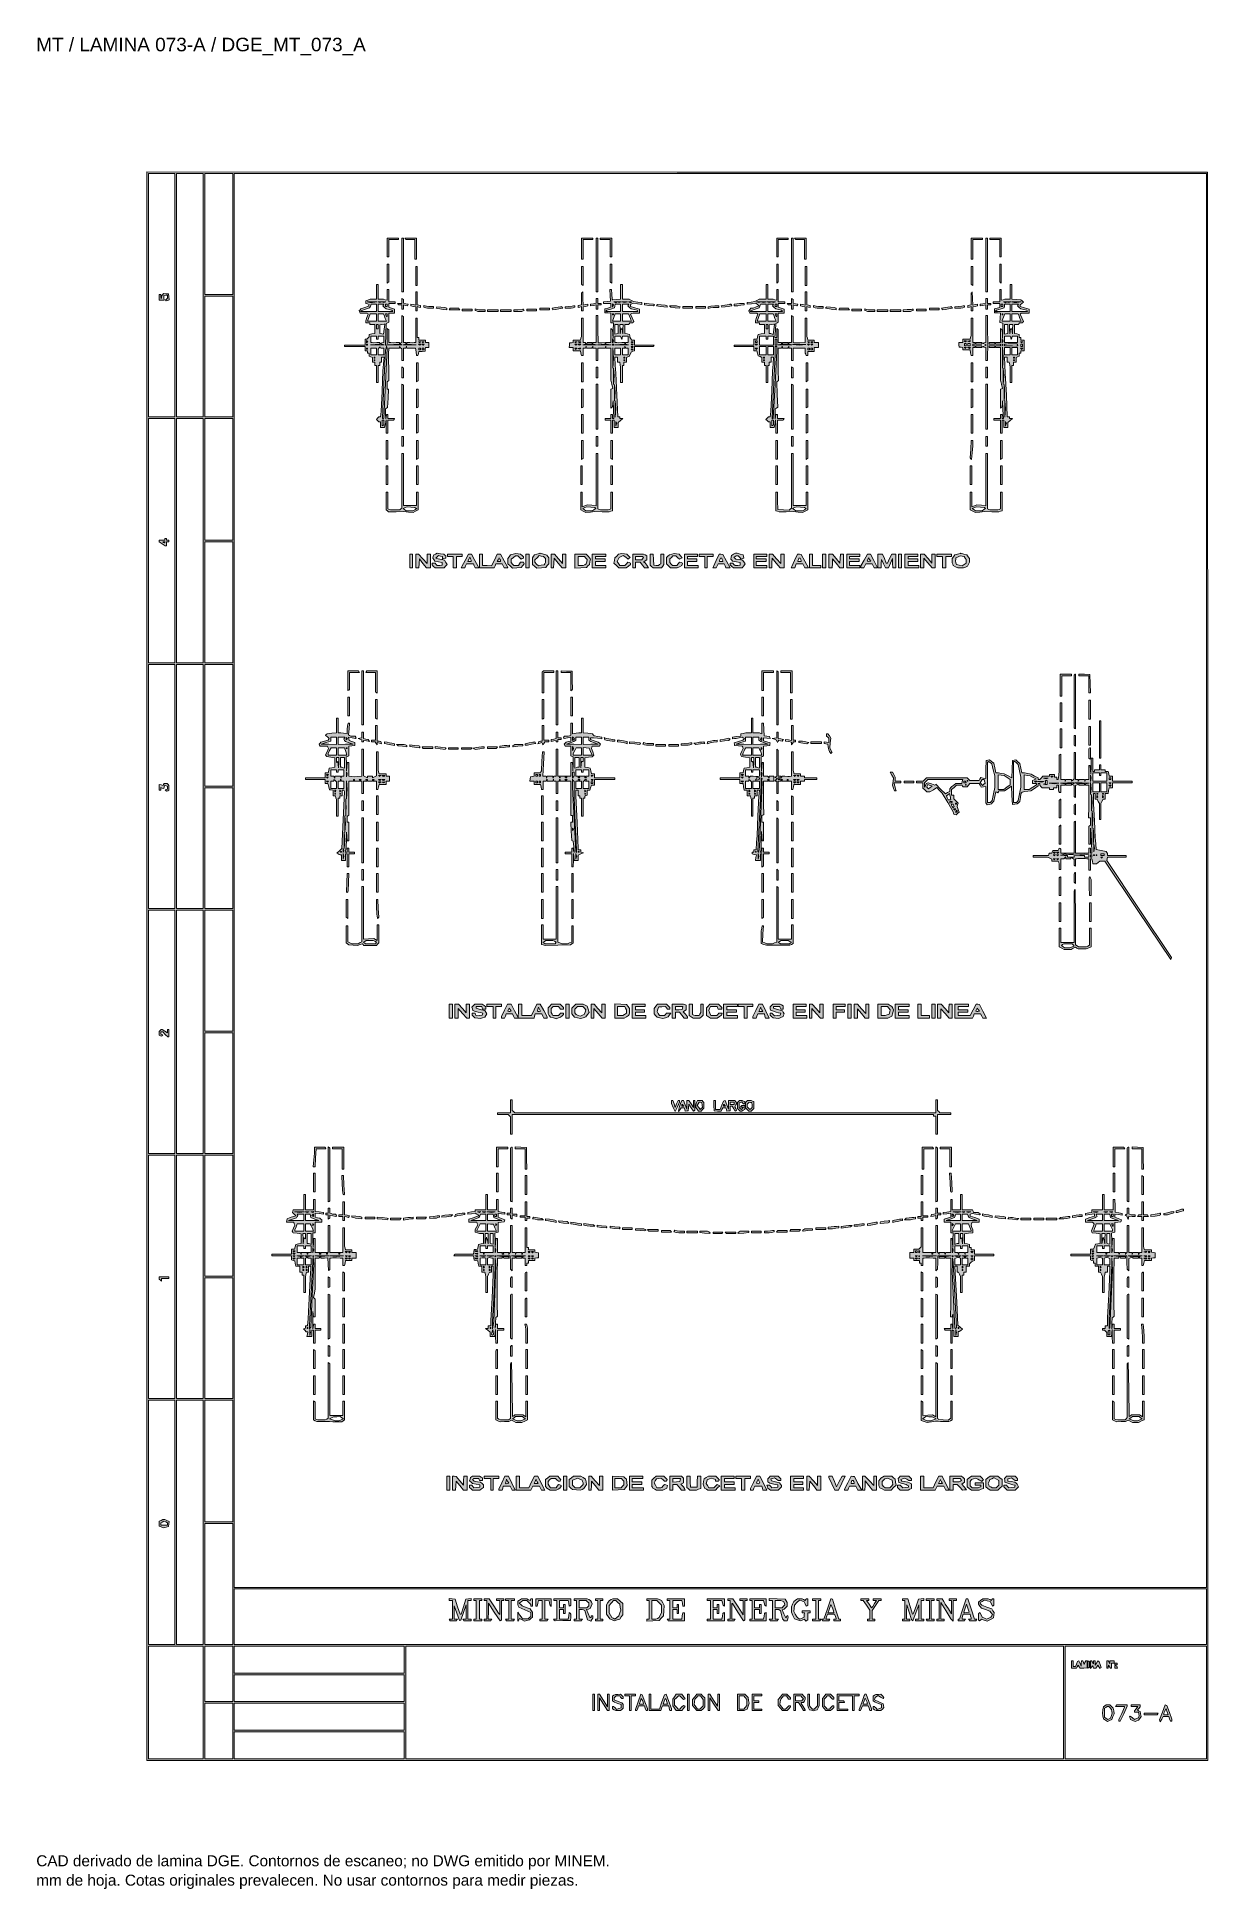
# Paper-space layout 'AN-18-DGE-073-A' of a CAD drawing. Header units: metres, sheet in millimetres. Extents: x 12 to 193, y 4 to 291.
import ezdxf

# ---------------------------------------------------------------- set-up
doc = ezdxf.new("R2010")
doc.units = ezdxf.units.M
for name, color, linetype, lineweight in [('DGE_CONTORNOS', 7, 'Continuous', 0), ('DGE_DATOS', 7, 'Continuous', 0), ('DGE_RELLENO', 7, 'Continuous', 0)]:
    doc.layers.add(name, color=color, linetype=linetype, lineweight=lineweight)
doc.styles.add('DGE_ARIAL', font='arial.ttf')

# ---------------------------------------------------------------- blocks, each defined once
blk = doc.blocks.new('LP_REF_DGE_MT_073_A')
at = {"layer": 'DGE_RELLENO'}
h = blk.add_hatch(color=7, dxfattribs=at)
h.paths.add_polyline_path([(29.14, 147.38), (29.14, 24.38), (111.28, 24.38), (193.43, 24.38), (193.4, 147.35), (193.37, 270.31), (111.25, 270.34), (29.14, 270.38)], flags=0)
h.paths.add_polyline_path([(33.44, 251.28), (33.44, 232.43), (31.41, 232.43), (29.39, 232.43), (29.39, 251.28), (29.39, 270.12), (31.41, 270.12), (33.44, 270.12)], flags=0)
h.paths.add_polyline_path([(37.86, 251.28), (37.86, 232.43), (35.78, 232.43), (33.69, 232.43), (33.69, 251.28), (33.69, 270.12), (35.78, 270.12), (37.86, 270.12)], flags=0)
h.paths.add_polyline_path([(42.42, 260.76), (42.42, 251.4), (40.27, 251.4), (38.12, 251.4), (38.12, 260.76), (38.12, 270.12), (40.27, 270.12), (42.42, 270.12)], flags=0)
h.paths.add_polyline_path([(193.18, 160.66), (193.18, 51.19), (117.92, 51.19), (42.67, 51.19), (42.67, 160.66), (42.67, 270.12), (117.92, 270.12), (193.18, 270.12)], flags=0)
h.paths.add_polyline_path([(42.42, 241.79), (42.42, 232.43), (40.27, 232.43), (38.12, 232.43), (38.12, 241.79), (38.12, 251.15), (40.27, 251.15), (42.42, 251.15)], flags=0)
h.paths.add_polyline_path([(33.44, 213.27), (33.44, 194.36), (31.41, 194.36), (29.39, 194.36), (29.39, 213.27), (29.39, 232.18), (31.41, 232.18), (33.44, 232.18)], flags=0)
h.paths.add_polyline_path([(37.86, 213.27), (37.86, 194.36), (35.78, 194.36), (33.69, 194.36), (33.69, 213.27), (33.69, 232.18), (35.78, 232.18), (37.86, 232.18)], flags=0)
h.paths.add_polyline_path([(42.42, 222.76), (42.42, 213.34), (40.27, 213.34), (38.12, 213.34), (38.12, 222.76), (38.12, 232.18), (40.27, 232.18), (42.42, 232.18)], flags=0)
h.paths.add_polyline_path([(42.42, 203.72), (42.42, 194.36), (40.27, 194.36), (38.12, 194.36), (38.12, 203.72), (38.12, 213.08), (40.27, 213.08), (42.42, 213.08)], flags=0)
h.paths.add_polyline_path([(33.44, 175.2), (33.44, 156.3), (31.41, 156.3), (29.39, 156.3), (29.39, 175.2), (29.39, 194.11), (31.41, 194.11), (33.44, 194.11)], flags=0)
h.paths.add_polyline_path([(37.86, 175.2), (37.86, 156.3), (35.78, 156.3), (33.69, 156.3), (33.69, 175.2), (33.69, 194.11), (35.78, 194.11), (37.86, 194.11)], flags=0)
h.paths.add_polyline_path([(42.42, 184.69), (42.42, 175.27), (40.27, 175.27), (38.12, 175.27), (38.12, 184.69), (38.12, 194.11), (40.27, 194.11), (42.42, 194.11)], flags=0)
h.paths.add_polyline_path([(42.42, 165.65), (42.42, 156.3), (40.27, 156.3), (38.12, 156.3), (38.12, 165.65), (38.12, 175.01), (40.27, 175.01), (42.42, 175.01)], flags=0)
h.paths.add_polyline_path([(33.44, 137.2), (33.44, 118.35), (31.41, 118.35), (29.39, 118.35), (29.39, 137.2), (29.39, 156.04), (31.41, 156.04), (33.44, 156.04)], flags=0)
h.paths.add_polyline_path([(37.86, 137.2), (37.86, 118.35), (35.78, 118.35), (33.69, 118.35), (33.69, 137.2), (33.69, 156.04), (35.78, 156.04), (37.86, 156.04)], flags=0)
h.paths.add_polyline_path([(42.42, 146.68), (42.42, 137.32), (40.27, 137.32), (38.12, 137.32), (38.12, 146.68), (38.12, 156.04), (40.27, 156.04), (42.42, 156.04)], flags=0)
h.paths.add_polyline_path([(42.42, 127.71), (42.42, 118.35), (40.27, 118.35), (38.12, 118.35), (38.12, 127.71), (38.12, 137.07), (40.27, 137.07), (42.42, 137.07)], flags=0)
h.paths.add_polyline_path([(33.44, 99.26), (33.44, 80.41), (31.41, 80.41), (29.39, 80.41), (29.39, 99.26), (29.39, 118.1), (31.41, 118.1), (33.44, 118.1)], flags=0)
h.paths.add_polyline_path([(37.86, 99.26), (37.86, 80.41), (35.78, 80.41), (33.69, 80.41), (33.69, 99.26), (33.69, 118.1), (35.78, 118.1), (37.86, 118.1)], flags=0)
h.paths.add_polyline_path([(42.42, 108.74), (42.42, 99.38), (40.27, 99.38), (38.12, 99.38), (38.12, 108.74), (38.12, 118.1), (40.27, 118.1), (42.42, 118.1)], flags=0)
h.paths.add_polyline_path([(42.42, 89.77), (42.42, 80.41), (40.27, 80.41), (38.12, 80.41), (38.12, 89.77), (38.12, 99.13), (40.27, 99.13), (42.42, 99.13)], flags=0)
h.paths.add_polyline_path([(33.44, 61.25), (33.44, 42.34), (31.41, 42.34), (29.39, 42.34), (29.39, 61.25), (29.39, 80.16), (31.41, 80.16), (33.44, 80.16)], flags=0)
h.paths.add_polyline_path([(37.86, 61.25), (37.86, 42.34), (35.78, 42.34), (33.69, 42.34), (33.69, 61.25), (33.69, 80.16), (35.78, 80.16), (37.86, 80.16)], flags=0)
h.paths.add_polyline_path([(42.42, 70.74), (42.42, 61.31), (40.27, 61.31), (38.12, 61.31), (38.12, 70.74), (38.12, 80.16), (40.27, 80.16), (42.42, 80.16)], flags=0)
h.paths.add_polyline_path([(42.42, 51.7), (42.42, 42.34), (40.27, 42.34), (38.12, 42.34), (38.12, 51.7), (38.12, 61.06), (40.27, 61.06), (42.42, 61.06)], flags=0)
h.paths.add_polyline_path([(193.18, 46.64), (193.18, 42.34), (117.92, 42.34), (42.67, 42.34), (42.67, 46.64), (42.67, 50.94), (117.92, 50.94), (193.18, 50.94)], flags=0)
h.paths.add_polyline_path([(37.86, 33.36), (37.86, 24.64), (33.63, 24.64), (29.39, 24.64), (29.39, 33.36), (29.39, 42.09), (33.63, 42.09), (37.86, 42.09)], flags=0)
h.paths.add_polyline_path([(42.42, 37.79), (42.42, 33.49), (40.27, 33.49), (38.12, 33.49), (38.12, 37.79), (38.12, 42.09), (40.27, 42.09), (42.42, 42.09)], flags=0)
h.paths.add_polyline_path([(68.98, 40), (68.98, 37.92), (55.82, 37.92), (42.67, 37.92), (42.67, 40), (42.67, 42.09), (55.82, 42.09), (68.98, 42.09)], flags=0)
h.paths.add_polyline_path([(171.04, 33.36), (171.04, 24.64), (120.14, 24.64), (69.23, 24.64), (69.23, 33.36), (69.23, 42.09), (120.14, 42.09), (171.04, 42.09)], flags=0)
h.paths.add_polyline_path([(193.18, 33.36), (193.18, 24.64), (182.24, 24.64), (171.3, 24.64), (171.3, 33.36), (171.3, 42.09), (182.24, 42.09), (193.18, 42.09)], flags=0)
h.paths.add_polyline_path([(68.98, 35.58), (68.98, 33.49), (55.82, 33.49), (42.67, 33.49), (42.67, 35.58), (42.67, 37.66), (55.82, 37.66), (68.98, 37.66)], flags=0)
h.paths.add_polyline_path([(42.42, 28.94), (42.42, 24.64), (40.27, 24.64), (38.12, 24.64), (38.12, 28.94), (38.12, 33.24), (40.27, 33.24), (42.42, 33.24)], flags=0)
h.paths.add_polyline_path([(68.98, 31.15), (68.98, 29.06), (55.82, 29.06), (42.67, 29.06), (42.67, 31.15), (42.67, 33.24), (55.82, 33.24), (68.98, 33.24)], flags=0)
h.paths.add_polyline_path([(68.98, 26.72), (68.98, 24.64), (55.82, 24.64), (42.67, 24.64), (42.67, 26.72), (42.67, 28.81), (55.82, 28.81), (68.98, 28.81)], flags=0)
h.paths.add_polyline_path([(31.58, 251.38), (31.44, 251.21), (31.38, 250.96), (31.32, 250.71), (31.3, 251.06), (31.29, 251.4), (31.16, 251.4), (31.03, 251.4), (31.03, 250.96), (31.03, 250.52), (31.42, 250.52), (31.8, 250.52), (31.77, 250.87), (31.73, 251.21), (32.01, 251.26), (32.3, 251.3), (32.3, 251.06), (32.3, 250.82), (32.15, 250.67), (32, 250.52), (32.07, 250.46), (32.14, 250.39), (32.35, 250.47), (32.57, 250.55), (32.53, 251.01), (32.49, 251.47), (32.1, 251.51), (31.71, 251.54)], flags=0)
h.paths.add_polyline_path([(66.32, 258.68), (66.32, 257.22), (66.45, 257.22), (66.57, 257.22), (66.57, 258.55), (66.57, 259.88), (67.33, 259.88), (68.09, 259.88), (68.09, 260), (68.09, 260.13), (67.21, 260.13), (66.32, 260.13)], flags=0)
h.paths.add_polyline_path([(68.6, 255.96), (68.6, 251.78), (68.72, 251.78), (68.85, 251.78), (68.85, 255.96), (68.85, 260.13), (68.72, 260.13), (68.6, 260.13)], flags=0)
h.paths.add_polyline_path([(69.17, 260), (69.25, 259.88), (69.93, 259.88), (70.62, 259.88), (70.62, 258.36), (70.62, 256.84), (70.75, 256.84), (70.87, 256.84), (70.87, 258.49), (70.87, 260.13), (69.98, 260.13), (69.09, 260.13)], flags=0)
h.paths.add_polyline_path([(96.42, 258.49), (96.42, 256.84), (96.55, 256.84), (96.68, 256.84), (96.68, 258.36), (96.68, 259.88), (97.43, 259.88), (98.19, 259.88), (98.19, 260), (98.19, 260.13), (97.31, 260.13), (96.42, 260.13)], flags=0)
h.paths.add_polyline_path([(98.7, 255.96), (98.7, 251.78), (98.83, 251.78), (98.95, 251.78), (98.95, 255.96), (98.95, 260.13), (98.83, 260.13), (98.7, 260.13)], flags=0)
h.paths.add_polyline_path([(99.33, 260), (99.33, 259.88), (100.09, 259.88), (100.85, 259.88), (100.85, 258.55), (100.85, 257.22), (100.98, 257.22), (101.1, 257.22), (101.1, 258.68), (101.1, 260.13), (100.22, 260.13), (99.33, 260.13)], flags=0)
h.paths.add_polyline_path([(126.65, 258.68), (126.65, 257.22), (126.78, 257.22), (126.9, 257.22), (126.9, 258.55), (126.9, 259.88), (127.66, 259.88), (128.42, 259.88), (128.42, 260), (128.42, 260.13), (127.54, 260.13), (126.65, 260.13)], flags=0)
h.paths.add_polyline_path([(128.93, 255.96), (128.93, 251.78), (129.05, 251.78), (129.18, 251.78), (129.18, 255.96), (129.18, 260.13), (129.05, 260.13), (128.93, 260.13)], flags=0)
h.paths.add_polyline_path([(129.5, 260), (129.57, 259.88), (130.26, 259.88), (130.95, 259.88), (130.95, 258.36), (130.95, 256.84), (131.08, 256.84), (131.2, 256.84), (131.2, 258.49), (131.2, 260.13), (130.31, 260.13), (129.42, 260.13)], flags=0)
h.paths.add_polyline_path([(156.75, 258.49), (156.75, 256.84), (156.88, 256.84), (157, 256.84), (157, 258.36), (157, 259.88), (157.76, 259.88), (158.52, 259.88), (158.52, 260), (158.52, 260.13), (157.64, 260.13), (156.75, 260.13)], flags=0)
h.paths.add_polyline_path([(159.03, 255.96), (159.03, 251.78), (159.15, 251.78), (159.28, 251.78), (159.28, 255.96), (159.28, 260.13), (159.15, 260.13), (159.03, 260.13)], flags=0)
h.paths.add_polyline_path([(159.66, 260), (159.66, 259.88), (160.42, 259.88), (161.18, 259.88), (161.18, 258.55), (161.18, 257.22), (161.31, 257.22), (161.43, 257.22), (161.43, 258.68), (161.43, 260.13), (160.55, 260.13), (159.66, 260.13)], flags=0)
h.paths.add_polyline_path([(66.32, 254.62), (66.32, 253.16), (66.45, 253.24), (66.57, 253.32), (66.57, 254.7), (66.57, 256.08), (66.45, 256.08), (66.32, 256.08)], flags=0)
h.paths.add_polyline_path([(100.85, 254.7), (100.85, 253.32), (100.98, 253.24), (101.1, 253.16), (101.1, 254.62), (101.1, 256.08), (100.98, 256.08), (100.85, 256.08)], flags=0)
h.paths.add_polyline_path([(126.65, 254.62), (126.65, 253.16), (126.78, 253.24), (126.9, 253.32), (126.9, 254.7), (126.9, 256.08), (126.78, 256.08), (126.65, 256.08)], flags=0)
h.paths.add_polyline_path([(161.18, 254.7), (161.18, 253.32), (161.31, 253.24), (161.43, 253.16), (161.43, 254.62), (161.43, 256.08), (161.31, 256.08), (161.18, 256.08)], flags=0)
h.paths.add_polyline_path([(70.75, 254.25), (70.75, 252.8), (70.87, 252.8), (71, 252.8), (71, 254.25), (71, 255.7), (70.87, 255.7), (70.75, 255.7)], flags=0)
h.paths.add_polyline_path([(96.42, 254.32), (96.42, 252.94), (96.55, 252.86), (96.68, 252.78), (96.68, 254.24), (96.68, 255.7), (96.55, 255.7), (96.42, 255.7)], flags=0)
h.paths.add_polyline_path([(131.08, 254.25), (131.08, 252.8), (131.2, 252.8), (131.33, 252.8), (131.33, 254.25), (131.33, 255.7), (131.2, 255.7), (131.08, 255.7)], flags=0)
h.paths.add_polyline_path([(156.75, 254.32), (156.75, 252.94), (156.88, 252.86), (157, 252.78), (157, 254.24), (157, 255.7), (156.88, 255.7), (156.75, 255.7)], flags=0)
h.paths.add_polyline_path([(64.68, 251.78), (64.68, 250.65), (64.18, 250.65), (63.68, 250.65), (63.36, 250.52), (63.03, 250.4), (63.03, 250.19), (63.03, 249.99), (63.29, 249.92), (63.55, 249.85), (63.5, 249.71), (63.46, 249.57), (62.86, 249.37), (62.26, 249.17), (62.13, 249.03), (61.99, 248.89), (62.06, 248.69), (62.14, 248.5), (62.69, 248.5), (63.24, 248.5), (63.32, 248.42), (63.39, 248.35), (63.21, 247.84), (63.03, 247.33), (63.03, 247.15), (63.03, 246.98), (63.35, 246.98), (63.67, 246.98), (63.67, 246.85), (63.67, 246.73), (64.04, 246.73), (64.42, 246.73), (64.42, 246.04), (64.42, 245.36), (63.98, 245.28), (63.54, 245.2), (63.54, 245), (63.54, 244.81), (63.36, 244.63), (63.18, 244.45), (63.04, 244.45), (62.91, 244.45), (62.91, 244.01), (62.91, 243.56), (61.33, 243.56), (59.74, 243.56), (59.74, 243.44), (59.74, 243.31), (61.33, 243.31), (62.91, 243.31), (62.91, 242.99), (62.91, 242.68), (63.1, 242.68), (63.29, 242.68), (63.29, 242.49), (63.29, 242.3), (63.41, 242.3), (63.54, 242.3), (63.54, 242.05), (63.54, 241.81), (63.79, 241.73), (64.04, 241.65), (64.04, 241.28), (64.04, 240.91), (64.23, 240.91), (64.42, 240.91), (64.42, 240.65), (64.42, 240.4), (64.55, 240.4), (64.68, 240.4), (64.68, 239.07), (64.68, 237.75), (64.8, 237.75), (64.93, 237.75), (64.93, 239.07), (64.93, 240.4), (65.06, 240.4), (65.18, 240.4), (65.18, 240.65), (65.18, 240.91), (65.31, 240.91), (65.44, 240.91), (65.44, 241.29), (65.44, 241.67), (65.64, 241.67), (65.85, 241.67), (65.77, 240.62), (65.69, 239.58), (65.56, 236.42), (65.42, 233.26), (65.36, 232.84), (65.3, 232.43), (65.17, 232.43), (65.04, 232.43), (64.85, 232.24), (64.66, 232.05), (64.85, 231.86), (65.04, 231.67), (65.17, 231.67), (65.31, 231.67), (65.31, 231.23), (65.31, 230.79), (65.62, 230.79), (65.94, 230.79), (66, 231.07), (66.06, 231.36), (66.11, 231.67), (66.16, 231.99), (66.18, 230.95), (66.2, 229.9), (66.32, 229.9), (66.45, 229.9), (66.45, 230.92), (66.45, 231.93), (66.88, 231.93), (67.32, 231.93), (67.4, 232.05), (67.47, 232.18), (66.96, 232.18), (66.45, 232.18), (66.45, 232.5), (66.45, 232.81), (66.33, 232.81), (66.21, 232.81), (66.16, 232.46), (66.11, 232.12), (66.09, 232.9), (66.07, 233.69), (66.24, 233.79), (66.41, 233.89), (66.48, 235.31), (66.54, 236.73), (66.43, 236.73), (66.32, 236.73), (66.32, 237.3), (66.32, 237.86), (66.46, 237.94), (66.6, 238.03), (66.57, 239.69), (66.54, 241.35), (66.56, 242.2), (66.57, 243.06), (67.4, 243.06), (68.22, 243.06), (68.22, 243.19), (68.22, 243.33), (68.41, 243.14), (68.6, 242.95), (68.6, 242.05), (68.6, 241.16), (68.72, 241.16), (68.85, 241.16), (68.85, 242.11), (68.85, 243.06), (69.03, 243.06), (69.21, 243.06), (69.27, 243.22), (69.34, 243.37), (69.35, 243.22), (69.36, 243.06), (70.04, 243.06), (70.73, 243.06), (70.82, 242.49), (70.9, 241.92), (71, 241.92), (71.1, 241.92), (71.18, 242.23), (71.26, 242.54), (71.73, 242.58), (72.2, 242.61), (72.24, 242.9), (72.28, 243.18), (72.53, 243.18), (72.77, 243.18), (72.77, 243.56), (72.77, 243.94), (72.52, 243.94), (72.27, 243.94), (72.27, 244.13), (72.27, 244.32), (71.76, 244.32), (71.25, 244.32), (71.25, 244.51), (71.25, 244.7), (71.13, 244.7), (71, 244.7), (71, 246.22), (71, 247.74), (70.87, 247.74), (70.75, 247.74), (70.75, 245.84), (70.75, 243.94), (70.53, 243.93), (70.31, 243.92), (69.83, 243.94), (69.36, 243.96), (69.36, 243.83), (69.36, 243.7), (70.08, 243.66), (70.81, 243.61), (69.8, 243.6), (68.79, 243.59), (69.01, 243.65), (69.23, 243.71), (69.23, 243.83), (69.23, 243.94), (69.04, 243.94), (68.85, 243.94), (68.85, 245.96), (68.85, 247.97), (68.72, 248.05), (68.6, 248.13), (68.6, 246.05), (68.6, 243.96), (68.44, 243.9), (68.28, 243.84), (68.47, 243.7), (68.66, 243.57), (67.59, 243.59), (66.51, 243.61), (67.36, 243.66), (68.22, 243.7), (68.22, 243.83), (68.22, 243.96), (67.74, 243.94), (67.27, 243.92), (66.92, 243.93), (66.57, 243.94), (66.57, 244.95), (66.57, 245.95), (66.45, 246.03), (66.32, 246.11), (66.32, 244.84), (66.32, 243.56), (66.2, 243.56), (66.07, 243.56), (66.12, 245.22), (66.16, 246.88), (66.37, 247), (66.57, 247.12), (66.57, 247.81), (66.57, 248.5), (67.02, 248.5), (67.46, 248.5), (67.46, 248.8), (67.46, 249.11), (67.02, 249.25), (66.57, 249.4), (66.57, 249.71), (66.57, 250.01), (67.08, 250.01), (67.59, 250.01), (67.59, 250.14), (67.59, 250.27), (67.08, 250.27), (66.57, 250.27), (66.57, 251.21), (66.57, 252.16), (66.45, 252.16), (66.32, 252.16), (66.32, 251.33), (66.32, 250.49), (66.04, 250.57), (65.75, 250.64), (65.34, 250.64), (64.93, 250.65), (64.93, 251.78), (64.93, 252.92), (64.8, 252.92), (64.68, 252.92)], flags=0)
h.paths.add_polyline_path([(64.4, 250.18), (64.05, 250.12), (63.64, 250.17), (63.22, 250.23), (63.98, 250.23), (64.74, 250.23)], flags=0)
h.paths.add_polyline_path([(65.34, 250.18), (65.18, 250.12), (65.03, 250.18), (64.87, 250.25), (65.18, 250.25), (65.5, 250.25)], flags=0)
h.paths.add_polyline_path([(65.97, 250.18), (65.82, 250.12), (65.66, 250.18), (65.5, 250.25), (65.82, 250.25), (66.13, 250.25)], flags=0)
h.paths.add_polyline_path([(64.68, 249.32), (64.68, 248.75), (63.45, 248.75), (62.23, 248.75), (62.32, 248.83), (62.4, 248.92), (63, 249.12), (63.6, 249.32), (63.73, 249.6), (63.85, 249.89), (64.26, 249.89), (64.68, 249.89)], flags=0)
h.paths.add_polyline_path([(65.76, 249.77), (65.68, 249.64), (65.93, 249.39), (66.18, 249.14), (66.63, 249.06), (67.08, 248.97), (67.15, 248.86), (67.22, 248.75), (66.08, 248.75), (64.93, 248.75), (64.93, 249.32), (64.93, 249.89), (65.38, 249.89), (65.83, 249.89)], flags=0)
h.paths.add_polyline_path([(66.32, 249.7), (66.32, 249.51), (66.2, 249.51), (66.07, 249.51), (66.07, 249.7), (66.07, 249.89), (66.2, 249.89), (66.32, 249.89)], flags=0)
h.paths.add_polyline_path([(64.68, 247.8), (64.68, 247.23), (63.99, 247.23), (63.3, 247.23), (63.5, 247.8), (63.69, 248.37), (64.18, 248.37), (64.68, 248.37)], flags=0)
h.paths.add_polyline_path([(65.92, 248.02), (66.04, 247.67), (66.13, 247.45), (66.22, 247.23), (65.58, 247.23), (64.93, 247.23), (64.93, 247.8), (64.93, 248.37), (65.36, 248.37), (65.79, 248.37)], flags=0)
h.paths.add_polyline_path([(66.32, 248.18), (66.32, 247.99), (66.27, 247.99), (66.22, 247.99), (66.15, 248.18), (66.08, 248.37), (66.2, 248.37), (66.32, 248.37)], flags=0)
h.paths.add_polyline_path([(65.87, 246), (65.79, 245.25), (65.49, 245.31), (65.18, 245.36), (65.18, 246.04), (65.18, 246.71), (65.53, 246.75), (65.88, 246.79), (65.92, 246.77), (65.96, 246.75)], flags=0)
h.paths.add_polyline_path([(64.93, 246.41), (64.93, 246.09), (64.8, 246.09), (64.68, 246.09), (64.68, 246.41), (64.68, 246.73), (64.8, 246.73), (64.93, 246.73)], flags=0)
h.paths.add_polyline_path([(64.68, 244.7), (64.68, 244.45), (64.8, 244.45), (64.93, 244.45), (64.93, 244.7), (64.93, 244.95), (65.37, 244.95), (65.82, 244.95), (65.82, 244.46), (65.82, 243.97), (65.53, 243.88), (65.25, 243.79), (65.56, 243.69), (65.88, 243.59), (64.8, 243.6), (63.73, 243.61), (64.46, 243.66), (65.18, 243.7), (65.18, 243.83), (65.18, 243.96), (64.71, 243.94), (64.23, 243.92), (64.01, 243.93), (63.79, 243.94), (63.79, 244.45), (63.79, 244.95), (64.23, 244.95), (64.68, 244.95)], flags=0)
h.paths.add_polyline_path([(63.24, 243.98), (63.16, 243.9), (63.16, 244.07), (63.16, 244.24), (63.24, 244.15), (63.33, 244.07)], flags=0)
h.paths.add_polyline_path([(71.46, 243.98), (71.38, 243.9), (71.3, 243.98), (71.21, 244.07), (71.38, 244.07), (71.55, 244.07)], flags=0)
h.paths.add_polyline_path([(71.97, 243.98), (71.89, 243.9), (71.8, 243.98), (71.72, 244.07), (71.89, 244.07), (72.06, 244.07)], flags=0)
h.paths.add_polyline_path([(63.29, 243.63), (63.29, 243.56), (63.22, 243.56), (63.16, 243.56), (63.16, 243.63), (63.16, 243.69), (63.22, 243.69), (63.29, 243.69)], flags=0)
h.paths.add_polyline_path([(71.46, 243.61), (71.38, 243.52), (71.3, 243.61), (71.21, 243.69), (71.38, 243.69), (71.55, 243.69)], flags=0)
h.paths.add_polyline_path([(71.97, 243.61), (71.89, 243.52), (71.8, 243.61), (71.72, 243.69), (71.89, 243.69), (72.06, 243.69)], flags=0)
h.paths.add_polyline_path([(65.57, 243.06), (65.82, 243.06), (65.82, 242.55), (65.82, 242.05), (65.37, 242.05), (64.93, 242.05), (64.93, 242.49), (64.93, 242.94), (65.09, 243.11), (65.25, 243.29), (65.29, 243.17), (65.33, 243.06)], flags=0)
h.paths.add_polyline_path([(66.07, 237.65), (65.8, 232.25), (65.74, 232.19), (65.69, 232.14), (65.64, 232.19), (65.6, 232.24), (65.84, 237.49), (66.09, 242.74), (66.16, 243.06), (66.23, 243.37), (66.28, 243.22), (66.34, 243.06)], flags=0)
h.paths.add_polyline_path([(63.29, 242.99), (63.29, 242.93), (63.22, 242.93), (63.16, 242.93), (63.16, 242.99), (63.16, 243.06), (63.22, 243.06), (63.29, 243.06)], flags=0)
h.paths.add_polyline_path([(64.68, 242.55), (64.68, 242.05), (64.23, 242.05), (63.79, 242.05), (63.79, 242.55), (63.79, 243.06), (64.23, 243.06), (64.68, 243.06)], flags=0)
h.paths.add_polyline_path([(71.51, 242.93), (71.51, 242.8), (71.38, 242.8), (71.25, 242.8), (71.25, 242.93), (71.25, 243.06), (71.38, 243.06), (71.51, 243.06)], flags=0)
h.paths.add_polyline_path([(72.01, 242.93), (72.01, 242.8), (71.89, 242.8), (71.76, 242.8), (71.76, 242.93), (71.76, 243.06), (71.89, 243.06), (72.01, 243.06)], flags=0)
h.paths.add_polyline_path([(64.42, 241.6), (64.42, 241.54), (64.36, 241.54), (64.3, 241.54), (64.3, 241.6), (64.3, 241.67), (64.36, 241.67), (64.42, 241.67)], flags=0)
h.paths.add_polyline_path([(64.42, 241.22), (64.42, 241.16), (64.36, 241.16), (64.3, 241.16), (64.3, 241.22), (64.3, 241.29), (64.36, 241.29), (64.42, 241.29)], flags=0)
h.paths.add_polyline_path([(65.82, 231.56), (65.82, 231.18), (65.69, 231.11), (65.56, 231.03), (65.56, 231.48), (65.56, 231.93), (65.69, 231.93), (65.82, 231.93)], flags=0)
h.paths.add_polyline_path([(102.49, 251.8), (102.49, 250.67), (101.89, 250.62), (101.29, 250.56), (101.24, 250.61), (101.18, 250.65), (101.13, 251.41), (101.07, 252.16), (100.95, 252.16), (100.82, 252.16), (100.87, 251.25), (100.91, 250.33), (100.38, 250.29), (99.84, 250.25), (99.84, 250.13), (99.84, 250.01), (100.41, 250.01), (100.98, 250.01), (100.98, 249.71), (100.98, 249.41), (100.5, 249.29), (100.03, 249.18), (100.03, 248.87), (100.03, 248.56), (100.5, 248.52), (100.98, 248.48), (100.98, 247.73), (100.98, 246.98), (101.17, 246.98), (101.36, 246.98), (101.33, 245.81), (101.31, 244.64), (101.26, 245.27), (101.21, 245.9), (101.09, 246.02), (100.98, 246.14), (100.98, 245.04), (100.98, 243.94), (100.6, 243.94), (100.22, 243.94), (100.22, 243.82), (100.22, 243.71), (100.63, 243.65), (101.04, 243.6), (99.96, 243.61), (98.89, 243.61), (99.49, 243.66), (100.09, 243.7), (100.09, 243.83), (100.09, 243.96), (99.55, 243.92), (99.02, 243.88), (98.98, 246), (98.95, 248.12), (98.82, 248.12), (98.7, 248.12), (98.7, 246.03), (98.7, 243.94), (98.45, 243.94), (98.19, 243.94), (98.19, 243.82), (98.19, 243.71), (98.48, 243.65), (98.76, 243.6), (97.69, 243.6), (96.61, 243.59), (96.83, 243.65), (97.06, 243.71), (97.06, 243.83), (97.06, 243.94), (96.87, 243.94), (96.68, 243.94), (96.68, 245.84), (96.68, 247.74), (96.55, 247.74), (96.42, 247.74), (96.42, 246.31), (96.42, 244.89), (96.34, 244.61), (96.27, 244.32), (95.71, 244.32), (95.16, 244.32), (95.16, 244.14), (95.16, 243.96), (94.87, 243.92), (94.59, 243.88), (94.55, 243.53), (94.51, 243.18), (94.83, 243.18), (95.16, 243.18), (95.16, 242.93), (95.16, 242.68), (95.71, 242.68), (96.26, 242.68), (96.34, 242.3), (96.42, 241.92), (96.55, 241.92), (96.68, 241.92), (96.68, 242.49), (96.68, 243.06), (96.85, 243.06), (97.03, 243.06), (97.1, 243.22), (97.16, 243.37), (97.17, 243.22), (97.18, 243.06), (97.61, 243.06), (98.05, 243.06), (98.11, 243.22), (98.17, 243.37), (98.18, 243.22), (98.19, 243.06), (98.45, 243.06), (98.7, 243.06), (98.7, 242.11), (98.7, 241.16), (98.83, 241.16), (98.95, 241.16), (98.95, 242.11), (98.95, 243.06), (99.51, 243.06), (100.07, 243.06), (100.13, 243.22), (100.2, 243.37), (100.21, 243.22), (100.22, 243.06), (100.6, 243.06), (100.98, 243.06), (100.98, 240.6), (100.98, 238.14), (101.13, 237.48), (101.28, 236.81), (101.13, 236.76), (100.98, 236.71), (100.98, 235.24), (100.98, 233.77), (101.09, 233.89), (101.21, 234.01), (101.26, 234.46), (101.31, 234.9), (101.36, 233.54), (101.42, 232.18), (101.32, 232.18), (101.23, 232.18), (101.23, 232.5), (101.23, 232.81), (101.1, 232.81), (100.98, 232.81), (100.98, 232.5), (100.98, 232.18), (100.53, 232.18), (100.09, 232.18), (100.09, 232.05), (100.09, 231.93), (100.53, 231.93), (100.98, 231.93), (100.98, 230.92), (100.98, 229.9), (101.1, 229.9), (101.23, 229.9), (101.23, 230.92), (101.23, 231.93), (101.36, 231.93), (101.48, 231.93), (101.48, 231.36), (101.48, 230.79), (101.8, 230.79), (102.11, 230.79), (102.11, 231.19), (102.11, 231.58), (102.46, 231.88), (102.81, 232.18), (102.59, 232.18), (102.37, 232.18), (102.37, 232.31), (102.37, 232.43), (102.2, 232.43), (102.04, 232.43), (101.88, 235.82), (101.72, 239.2), (101.65, 240.43), (101.57, 241.67), (101.78, 241.67), (101.99, 241.67), (101.99, 241.29), (101.99, 240.91), (102.16, 240.91), (102.34, 240.91), (102.41, 240.51), (102.49, 240.12), (102.49, 238.93), (102.49, 237.75), (102.62, 237.75), (102.75, 237.75), (102.75, 239.07), (102.75, 240.4), (102.87, 240.4), (103, 240.4), (103, 240.65), (103, 240.91), (103.19, 240.91), (103.38, 240.91), (103.38, 241.28), (103.38, 241.65), (103.6, 241.72), (103.82, 241.79), (103.98, 242.16), (104.15, 242.52), (104.4, 242.59), (104.64, 242.65), (104.64, 242.98), (104.64, 243.31), (106.09, 243.31), (107.54, 243.31), (107.62, 243.44), (107.69, 243.56), (106.17, 243.56), (104.64, 243.56), (104.64, 243.94), (104.64, 244.32), (104.44, 244.32), (104.23, 244.32), (104.06, 244.54), (103.89, 244.76), (103.89, 244.98), (103.88, 245.19), (103.51, 245.27), (103.13, 245.35), (103.13, 246.04), (103.13, 246.73), (103.43, 246.73), (103.74, 246.73), (103.82, 246.85), (103.9, 246.98), (104.14, 246.98), (104.38, 246.98), (104.45, 247.09), (104.52, 247.21), (104.27, 247.78), (104.03, 248.35), (104.22, 248.42), (104.41, 248.5), (104.91, 248.5), (105.4, 248.5), (105.4, 248.81), (105.4, 249.12), (104.71, 249.32), (104.01, 249.53), (104.01, 249.69), (104.01, 249.86), (104.23, 249.94), (104.44, 250.03), (105.11, 249.94), (105.78, 249.86), (105.78, 249.99), (105.78, 250.12), (105.14, 250.2), (104.49, 250.29), (104.16, 250.47), (103.82, 250.64), (103.28, 250.64), (102.75, 250.65), (102.75, 251.78), (102.75, 252.92), (102.62, 252.92), (102.49, 252.92)], flags=0)
h.paths.add_polyline_path([(101.83, 250.19), (101.75, 250.11), (101.58, 250.18), (101.42, 250.25), (101.66, 250.26), (101.9, 250.27)], flags=0)
h.paths.add_polyline_path([(102.4, 250.18), (102.24, 250.12), (102.08, 250.18), (101.92, 250.25), (102.24, 250.25), (102.56, 250.25)], flags=0)
h.paths.add_polyline_path([(103.35, 250.18), (103.13, 250.12), (102.9, 250.18), (102.68, 250.24), (103.13, 250.24), (103.57, 250.24)], flags=0)
h.paths.add_polyline_path([(104.1, 250.19), (104.03, 250.11), (103.86, 250.18), (103.7, 250.25), (103.94, 250.26), (104.18, 250.27)], flags=0)
h.paths.add_polyline_path([(101.32, 249.61), (101.25, 249.44), (101.24, 249.69), (101.23, 249.93), (101.31, 249.85), (101.38, 249.78)], flags=0)
h.paths.add_polyline_path([(102.49, 249.32), (102.49, 248.75), (101.33, 248.75), (100.17, 248.75), (100.27, 248.84), (100.36, 248.94), (100.95, 249.13), (101.55, 249.32), (101.59, 249.6), (101.63, 249.89), (102.06, 249.89), (102.49, 249.89)], flags=0)
h.paths.add_polyline_path([(103.7, 249.77), (103.62, 249.64), (103.87, 249.39), (104.12, 249.14), (104.57, 249.06), (105.03, 248.97), (105.1, 248.86), (105.16, 248.75), (103.96, 248.75), (102.75, 248.75), (102.75, 249.32), (102.75, 249.89), (103.26, 249.89), (103.77, 249.89)], flags=0)
h.paths.add_polyline_path([(101.36, 248.31), (101.36, 248.24), (101.29, 248.24), (101.23, 248.24), (101.23, 248.31), (101.23, 248.37), (101.29, 248.37), (101.36, 248.37)], flags=0)
h.paths.add_polyline_path([(102.49, 247.8), (102.49, 247.23), (101.87, 247.23), (101.24, 247.23), (101.44, 247.8), (101.63, 248.37), (102.06, 248.37), (102.49, 248.37)], flags=0)
h.paths.add_polyline_path([(103.86, 248.02), (103.99, 247.67), (104.08, 247.45), (104.16, 247.23), (103.46, 247.23), (102.75, 247.23), (102.75, 247.8), (102.75, 248.37), (103.24, 248.37), (103.73, 248.37)], flags=0)
h.paths.add_polyline_path([(102.11, 246.04), (102.11, 245.36), (101.86, 245.3), (101.61, 245.23), (101.61, 245.98), (101.61, 246.73), (101.86, 246.73), (102.11, 246.73)], flags=0)
h.paths.add_polyline_path([(102.85, 246), (102.83, 245.27), (102.78, 245.68), (102.73, 246.09), (102.62, 246.09), (102.51, 246.09), (102.46, 245.68), (102.41, 245.27), (102.39, 246), (102.37, 246.73), (102.62, 246.73), (102.87, 246.73)], flags=0)
h.paths.add_polyline_path([(102.56, 244.67), (102.65, 244.39), (102.71, 244.67), (102.76, 244.95), (103.2, 244.95), (103.63, 244.95), (103.63, 244.45), (103.63, 243.94), (103.44, 243.94), (103.25, 243.94), (103.25, 243.83), (103.25, 243.71), (103.47, 243.65), (103.7, 243.59), (102.62, 243.6), (101.55, 243.61), (102.34, 243.66), (103.13, 243.7), (103.13, 243.83), (103.13, 243.96), (102.65, 243.94), (102.18, 243.92), (101.89, 243.93), (101.61, 243.94), (101.61, 244.45), (101.61, 244.95), (102.04, 244.95), (102.46, 244.95)], flags=0)
h.paths.add_polyline_path([(101.31, 244.04), (101.25, 243.88), (101.25, 244.2), (101.25, 244.51), (101.31, 244.35), (101.38, 244.2)], flags=0)
h.paths.add_polyline_path([(95.62, 243.98), (95.54, 243.9), (95.45, 243.98), (95.37, 244.07), (95.54, 244.07), (95.71, 244.07)], flags=0)
h.paths.add_polyline_path([(96.26, 243.99), (96.19, 243.92), (96.02, 243.98), (95.85, 244.05), (96.1, 244.06), (96.34, 244.07)], flags=0)
h.paths.add_polyline_path([(104.35, 243.98), (104.26, 243.9), (104.18, 243.98), (104.1, 244.07), (104.26, 244.07), (104.43, 244.07)], flags=0)
h.paths.add_polyline_path([(95.62, 243.61), (95.54, 243.52), (95.45, 243.61), (95.37, 243.69), (95.54, 243.69), (95.71, 243.69)], flags=0)
h.paths.add_polyline_path([(96.26, 243.61), (96.19, 243.54), (96.02, 243.6), (95.85, 243.67), (96.1, 243.68), (96.34, 243.69)], flags=0)
h.paths.add_polyline_path([(101.36, 243.63), (101.36, 243.56), (101.29, 243.56), (101.23, 243.56), (101.23, 243.63), (101.23, 243.69), (101.29, 243.69), (101.36, 243.69)], flags=0)
h.paths.add_polyline_path([(104.35, 243.61), (104.26, 243.52), (104.18, 243.61), (104.1, 243.69), (104.26, 243.69), (104.43, 243.69)], flags=0)
h.paths.add_polyline_path([(103.45, 243.06), (103.63, 243.06), (103.63, 242.55), (103.63, 242.05), (103.19, 242.05), (102.75, 242.05), (102.75, 242.55), (102.75, 243.06), (102.94, 243.06), (103.13, 243.06), (103.14, 243.22), (103.15, 243.37), (103.21, 243.22), (103.27, 243.06)], flags=0)
h.paths.add_polyline_path([(104.35, 243.23), (104.26, 243.14), (104.18, 243.23), (104.1, 243.31), (104.26, 243.31), (104.43, 243.31)], flags=0)
h.paths.add_polyline_path([(95.62, 242.97), (95.54, 242.89), (95.45, 242.97), (95.37, 243.06), (95.54, 243.06), (95.71, 243.06)], flags=0)
h.paths.add_polyline_path([(96.26, 242.98), (96.19, 242.9), (96.02, 242.97), (95.85, 243.04), (96.1, 243.05), (96.34, 243.06)], flags=0)
h.paths.add_polyline_path([(101.32, 240.75), (101.28, 239.96), (101.28, 241.54), (101.28, 243.12), (101.32, 242.33), (101.37, 241.54)], flags=0)
h.paths.add_polyline_path([(102.49, 242.55), (102.49, 242.05), (102.05, 242.05), (101.61, 242.05), (101.61, 242.55), (101.61, 243.06), (102.05, 243.06), (102.49, 243.06)], flags=0)
h.paths.add_polyline_path([(104.35, 242.85), (104.26, 242.76), (104.18, 242.85), (104.1, 242.93), (104.26, 242.93), (104.43, 242.93)], flags=0)
h.paths.add_polyline_path([(103.13, 241.6), (103.13, 241.54), (103.06, 241.54), (103, 241.54), (103, 241.6), (103, 241.67), (103.06, 241.67), (103.13, 241.67)], flags=0)
h.paths.add_polyline_path([(103.13, 241.22), (103.13, 241.16), (103.06, 241.16), (103, 241.16), (103, 241.22), (103, 241.29), (103.06, 241.29), (103.13, 241.29)], flags=0)
h.paths.add_polyline_path([(101.45, 238.1), (101.4, 237.43), (101.4, 238.69), (101.4, 239.96), (101.45, 239.36), (101.5, 238.77)], flags=0)
h.paths.add_polyline_path([(101.58, 235.57), (101.53, 234.9), (101.53, 236.16), (101.53, 237.43), (101.57, 236.83), (101.62, 236.24)], flags=0)
h.paths.add_polyline_path([(101.7, 233.04), (101.66, 232.37), (101.65, 233.63), (101.65, 234.9), (101.7, 234.3), (101.75, 233.71)], flags=0)
h.paths.add_polyline_path([(101.82, 231.2), (101.76, 230.98), (101.76, 231.36), (101.75, 231.74), (101.82, 231.58), (101.88, 231.43)], flags=0)
h.paths.add_polyline_path([(125.01, 251.78), (125.01, 250.65), (124.47, 250.64), (123.93, 250.64), (123.6, 250.47), (123.27, 250.3), (122.69, 250.21), (122.1, 250.12), (122.1, 250), (122.1, 249.87), (122.76, 249.95), (123.43, 250.03), (123.68, 249.84), (123.93, 249.65), (123.46, 249.45), (122.99, 249.25), (122.81, 249.25), (122.63, 249.25), (122.48, 249.07), (122.32, 248.88), (122.4, 248.69), (122.47, 248.5), (123.02, 248.5), (123.57, 248.5), (123.65, 248.42), (123.72, 248.35), (123.54, 247.84), (123.36, 247.33), (123.36, 247.15), (123.36, 246.98), (123.68, 246.98), (123.99, 246.98), (123.99, 246.85), (123.99, 246.73), (124.37, 246.73), (124.75, 246.73), (124.75, 246.04), (124.75, 245.36), (124.26, 245.27), (123.77, 245.19), (123.7, 244.82), (123.62, 244.45), (123.37, 244.45), (123.11, 244.45), (123.11, 244.01), (123.11, 243.56), (121.59, 243.56), (120.07, 243.56), (120.07, 243.44), (120.07, 243.31), (121.59, 243.31), (123.11, 243.31), (123.11, 242.99), (123.11, 242.68), (123.35, 242.68), (123.6, 242.68), (123.68, 242.29), (123.77, 241.9), (124.07, 241.76), (124.37, 241.63), (124.37, 241.27), (124.37, 240.91), (124.56, 240.91), (124.75, 240.91), (124.75, 240.65), (124.75, 240.4), (124.88, 240.4), (125.01, 240.4), (125.01, 239.07), (125.01, 237.75), (125.13, 237.75), (125.26, 237.75), (125.26, 239.07), (125.26, 240.4), (125.39, 240.4), (125.51, 240.4), (125.51, 240.65), (125.51, 240.91), (125.64, 240.91), (125.77, 240.91), (125.77, 241.29), (125.77, 241.67), (125.97, 241.67), (126.17, 241.67), (126.1, 240.62), (126.02, 239.58), (125.89, 236.42), (125.75, 233.26), (125.69, 232.84), (125.63, 232.43), (125.5, 232.43), (125.37, 232.43), (125.18, 232.24), (124.99, 232.05), (125.18, 231.86), (125.37, 231.67), (125.5, 231.67), (125.64, 231.67), (125.64, 231.23), (125.64, 230.79), (125.95, 230.79), (126.27, 230.79), (126.33, 231.07), (126.39, 231.36), (126.44, 231.67), (126.49, 231.99), (126.51, 230.95), (126.52, 229.9), (126.65, 229.9), (126.78, 229.9), (126.78, 230.92), (126.78, 231.93), (127.21, 231.93), (127.65, 231.93), (127.73, 232.05), (127.8, 232.18), (127.29, 232.18), (126.78, 232.18), (126.78, 232.5), (126.78, 232.81), (126.66, 232.81), (126.54, 232.81), (126.49, 232.46), (126.44, 232.12), (126.42, 232.9), (126.4, 233.69), (126.61, 233.8), (126.82, 233.92), (126.74, 235.89), (126.66, 237.86), (126.8, 237.95), (126.93, 238.03), (126.9, 239.69), (126.87, 241.35), (126.89, 242.2), (126.9, 243.06), (127.15, 243.06), (127.39, 243.06), (127.45, 243.22), (127.52, 243.37), (127.53, 243.22), (127.54, 243.06), (127.97, 243.06), (128.4, 243.06), (128.46, 243.22), (128.53, 243.37), (128.54, 243.22), (128.55, 243.06), (128.74, 243.06), (128.93, 243.06), (128.93, 242.11), (128.93, 241.16), (129.05, 241.16), (129.18, 241.16), (129.18, 242.11), (129.18, 243.06), (130.13, 243.06), (131.08, 243.06), (131.08, 242.69), (131.08, 242.32), (131.15, 242.12), (131.23, 241.92), (131.34, 241.92), (131.46, 241.92), (131.46, 242.24), (131.46, 242.55), (131.96, 242.55), (132.47, 242.55), (132.47, 242.87), (132.47, 243.18), (132.78, 243.18), (133.1, 243.18), (133.1, 243.56), (133.1, 243.94), (132.78, 243.94), (132.47, 243.94), (132.47, 244.13), (132.47, 244.32), (131.98, 244.32), (131.49, 244.32), (131.41, 244.61), (131.33, 244.89), (131.33, 246.31), (131.33, 247.74), (131.2, 247.74), (131.08, 247.74), (131.08, 245.85), (131.08, 243.96), (130.25, 243.92), (129.43, 243.88), (129.3, 243.92), (129.18, 243.96), (129.18, 245.97), (129.18, 247.97), (129.05, 248.05), (128.93, 248.13), (128.93, 246.04), (128.93, 243.94), (128.74, 243.94), (128.55, 243.94), (128.55, 243.83), (128.55, 243.71), (128.77, 243.65), (128.99, 243.59), (127.92, 243.6), (126.84, 243.6), (127.12, 243.65), (127.41, 243.71), (127.41, 243.82), (127.41, 243.94), (127.16, 243.94), (126.9, 243.94), (126.9, 244.95), (126.9, 245.95), (126.78, 246.03), (126.65, 246.11), (126.65, 245.4), (126.65, 244.7), (126.51, 244.7), (126.36, 244.7), (126.45, 245.81), (126.54, 246.91), (126.72, 247.02), (126.9, 247.12), (126.9, 247.81), (126.9, 248.5), (127.35, 248.5), (127.79, 248.5), (127.79, 248.8), (127.79, 249.11), (127.35, 249.25), (126.9, 249.4), (126.9, 249.71), (126.9, 250.01), (127.41, 250.01), (127.92, 250.01), (127.92, 250.14), (127.92, 250.27), (127.41, 250.27), (126.9, 250.27), (126.9, 251.21), (126.9, 252.16), (126.78, 252.16), (126.65, 252.16), (126.65, 251.33), (126.65, 250.49), (126.37, 250.57), (126.08, 250.64), (125.67, 250.64), (125.26, 250.65), (125.26, 251.78), (125.26, 252.92), (125.13, 252.92), (125.01, 252.92)], flags=0)
h.paths.add_polyline_path([(124.03, 250.18), (123.87, 250.12), (123.71, 250.18), (123.55, 250.25), (123.87, 250.25), (124.18, 250.25)], flags=0)
h.paths.add_polyline_path([(124.85, 250.18), (124.63, 250.12), (124.41, 250.18), (124.18, 250.24), (124.63, 250.24), (125.07, 250.24)], flags=0)
h.paths.add_polyline_path([(125.67, 250.18), (125.51, 250.12), (125.35, 250.18), (125.2, 250.25), (125.51, 250.25), (125.83, 250.25)], flags=0)
h.paths.add_polyline_path([(126.3, 250.18), (126.14, 250.12), (125.99, 250.18), (125.83, 250.25), (126.14, 250.25), (126.46, 250.25)], flags=0)
h.paths.add_polyline_path([(125.01, 249.32), (125.01, 248.75), (123.78, 248.75), (122.56, 248.75), (122.65, 248.83), (122.73, 248.92), (123.33, 249.12), (123.93, 249.32), (124.06, 249.6), (124.18, 249.89), (124.59, 249.89), (125.01, 249.89)], flags=0)
h.paths.add_polyline_path([(126.08, 249.77), (126.01, 249.64), (126.26, 249.39), (126.51, 249.14), (126.96, 249.06), (127.41, 248.97), (127.48, 248.86), (127.55, 248.75), (126.41, 248.75), (125.26, 248.75), (125.26, 249.32), (125.26, 249.89), (125.71, 249.89), (126.16, 249.89)], flags=0)
h.paths.add_polyline_path([(126.65, 249.7), (126.65, 249.51), (126.52, 249.51), (126.4, 249.51), (126.4, 249.7), (126.4, 249.89), (126.52, 249.89), (126.65, 249.89)], flags=0)
h.paths.add_polyline_path([(125.01, 247.8), (125.01, 247.23), (124.32, 247.23), (123.63, 247.23), (123.82, 247.8), (124.02, 248.37), (124.51, 248.37), (125.01, 248.37)], flags=0)
h.paths.add_polyline_path([(126.25, 248.02), (126.37, 247.67), (126.46, 247.45), (126.55, 247.23), (125.91, 247.23), (125.26, 247.23), (125.26, 247.8), (125.26, 248.37), (125.69, 248.37), (126.12, 248.37)], flags=0)
h.paths.add_polyline_path([(126.65, 248.18), (126.65, 247.99), (126.6, 247.99), (126.55, 247.99), (126.48, 248.18), (126.41, 248.37), (126.53, 248.37), (126.65, 248.37)], flags=0)
h.paths.add_polyline_path([(126.2, 245.97), (126.11, 245.19), (125.93, 245.26), (125.74, 245.33), (125.63, 245.33), (125.51, 245.33), (125.51, 246.02), (125.51, 246.71), (125.86, 246.75), (126.21, 246.79), (126.25, 246.77), (126.29, 246.75)], flags=0)
h.paths.add_polyline_path([(125.26, 246.41), (125.26, 246.09), (125.13, 246.09), (125.01, 246.09), (125.01, 246.41), (125.01, 246.73), (125.13, 246.73), (125.26, 246.73)], flags=0)
h.paths.add_polyline_path([(125.01, 244.7), (125.01, 244.45), (125.13, 244.45), (125.26, 244.45), (125.26, 244.7), (125.26, 244.95), (125.7, 244.95), (126.14, 244.95), (126.14, 244.26), (126.14, 243.56), (125.07, 243.56), (123.99, 243.56), (123.99, 244.26), (123.99, 244.95), (124.5, 244.95), (125.01, 244.95)], flags=0)
h.paths.add_polyline_path([(126.65, 244.01), (126.65, 243.56), (126.52, 243.56), (126.4, 243.56), (126.4, 244.01), (126.4, 244.45), (126.52, 244.45), (126.65, 244.45)], flags=0)
h.paths.add_polyline_path([(123.62, 244.07), (123.62, 243.94), (123.49, 243.94), (123.36, 243.94), (123.36, 244.07), (123.36, 244.2), (123.49, 244.2), (123.62, 244.2)], flags=0)
h.paths.add_polyline_path([(131.67, 243.98), (131.58, 243.9), (131.5, 243.98), (131.41, 244.07), (131.58, 244.07), (131.75, 244.07)], flags=0)
h.paths.add_polyline_path([(132.17, 243.98), (132.09, 243.9), (132, 243.98), (131.92, 244.07), (132.09, 244.07), (132.26, 244.07)], flags=0)
h.paths.add_polyline_path([(123.57, 243.61), (123.49, 243.52), (123.4, 243.61), (123.32, 243.69), (123.49, 243.69), (123.66, 243.69)], flags=0)
h.paths.add_polyline_path([(130.67, 243.6), (130.2, 243.55), (129.66, 243.6), (129.12, 243.65), (130.13, 243.65), (131.14, 243.65)], flags=0)
h.paths.add_polyline_path([(131.67, 243.61), (131.58, 243.52), (131.5, 243.61), (131.41, 243.69), (131.58, 243.69), (131.75, 243.69)], flags=0)
h.paths.add_polyline_path([(132.17, 243.61), (132.09, 243.52), (132, 243.61), (131.92, 243.69), (132.09, 243.69), (132.26, 243.69)], flags=0)
h.paths.add_polyline_path([(125.01, 242.68), (125.01, 242.05), (124.5, 242.05), (123.99, 242.05), (123.99, 242.68), (123.99, 243.31), (124.5, 243.31), (125.01, 243.31)], flags=0)
h.paths.add_polyline_path([(126.14, 242.68), (126.14, 242.05), (125.7, 242.05), (125.26, 242.05), (125.26, 242.68), (125.26, 243.31), (125.7, 243.31), (126.14, 243.31)], flags=0)
h.paths.add_polyline_path([(126.65, 242.98), (126.65, 242.65), (126.39, 237.45), (126.12, 232.24), (126.07, 232.19), (126.02, 232.14), (125.97, 232.19), (125.93, 232.24), (126.16, 236.61), (126.38, 240.97), (126.39, 242.14), (126.4, 243.31), (126.52, 243.31), (126.65, 243.31)], flags=0)
h.paths.add_polyline_path([(123.57, 242.97), (123.49, 242.89), (123.4, 242.97), (123.32, 243.06), (123.49, 243.06), (123.66, 243.06)], flags=0)
h.paths.add_polyline_path([(131.71, 242.93), (131.71, 242.8), (131.58, 242.8), (131.46, 242.8), (131.46, 242.93), (131.46, 243.06), (131.58, 243.06), (131.71, 243.06)], flags=0)
h.paths.add_polyline_path([(132.22, 242.93), (132.22, 242.8), (132.09, 242.8), (131.96, 242.8), (131.96, 242.93), (131.96, 243.06), (132.09, 243.06), (132.22, 243.06)], flags=0)
h.paths.add_polyline_path([(124.75, 241.6), (124.75, 241.54), (124.69, 241.54), (124.63, 241.54), (124.63, 241.6), (124.63, 241.67), (124.69, 241.67), (124.75, 241.67)], flags=0)
h.paths.add_polyline_path([(124.75, 241.22), (124.75, 241.16), (124.69, 241.16), (124.63, 241.16), (124.63, 241.22), (124.63, 241.29), (124.69, 241.29), (124.75, 241.29)], flags=0)
h.paths.add_polyline_path([(126.14, 231.56), (126.14, 231.18), (126.02, 231.11), (125.89, 231.03), (125.89, 231.48), (125.89, 231.93), (126.02, 231.93), (126.14, 231.93)], flags=0)
h.paths.add_polyline_path([(162.82, 251.78), (162.82, 250.65), (162.41, 250.64), (162, 250.64), (161.72, 250.57), (161.43, 250.49), (161.43, 251.33), (161.43, 252.16), (161.31, 252.16), (161.18, 252.16), (161.18, 251.21), (161.18, 250.27), (160.67, 250.27), (160.17, 250.27), (160.17, 250.14), (160.17, 250.01), (160.67, 250.01), (161.18, 250.01), (161.18, 249.7), (161.18, 249.39), (160.77, 249.28), (160.36, 249.18), (160.36, 248.87), (160.36, 248.56), (160.85, 248.52), (161.33, 248.48), (161.28, 247.77), (161.22, 247.07), (161.45, 247.01), (161.68, 246.95), (161.66, 245.79), (161.64, 244.64), (161.59, 245.27), (161.54, 245.9), (161.42, 246.02), (161.31, 246.14), (161.31, 245.04), (161.31, 243.94), (160.93, 243.94), (160.55, 243.94), (160.55, 243.82), (160.55, 243.69), (160.93, 243.69), (161.31, 243.69), (161.31, 243.56), (161.31, 243.44), (160.93, 243.44), (160.55, 243.44), (160.55, 243.31), (160.55, 243.18), (160.93, 243.18), (161.31, 243.18), (161.31, 240.66), (161.31, 238.14), (161.46, 237.48), (161.61, 236.81), (161.46, 236.76), (161.31, 236.71), (161.31, 235.24), (161.31, 233.77), (161.42, 233.89), (161.54, 234.01), (161.59, 234.46), (161.64, 234.9), (161.69, 233.54), (161.75, 232.18), (161.65, 232.18), (161.56, 232.18), (161.56, 232.5), (161.56, 232.81), (161.43, 232.81), (161.31, 232.81), (161.31, 232.5), (161.31, 232.18), (160.8, 232.18), (160.29, 232.18), (160.29, 232.05), (160.29, 231.93), (160.8, 231.93), (161.31, 231.93), (161.31, 230.92), (161.31, 229.9), (161.43, 229.9), (161.56, 229.9), (161.56, 230.92), (161.56, 231.93), (161.68, 231.93), (161.81, 231.93), (161.81, 231.36), (161.81, 230.79), (162.13, 230.79), (162.44, 230.79), (162.44, 231.19), (162.44, 231.58), (162.79, 231.88), (163.14, 232.18), (162.92, 232.18), (162.7, 232.18), (162.7, 232.31), (162.7, 232.43), (162.53, 232.43), (162.36, 232.43), (162.21, 235.82), (162.05, 239.2), (161.98, 240.43), (161.9, 241.67), (162.11, 241.67), (162.32, 241.67), (162.32, 241.29), (162.32, 240.91), (162.49, 240.91), (162.66, 240.91), (162.74, 240.51), (162.82, 240.12), (162.82, 238.93), (162.82, 237.75), (162.95, 237.75), (163.08, 237.75), (163.08, 239.07), (163.08, 240.4), (163.2, 240.4), (163.33, 240.4), (163.33, 240.65), (163.33, 240.91), (163.52, 240.91), (163.71, 240.91), (163.71, 241.28), (163.71, 241.65), (163.96, 241.73), (164.21, 241.81), (164.21, 242.05), (164.21, 242.3), (164.34, 242.3), (164.47, 242.3), (164.47, 242.49), (164.47, 242.68), (164.72, 242.68), (164.97, 242.68), (164.97, 243.5), (164.97, 244.32), (164.72, 244.32), (164.47, 244.32), (164.47, 244.51), (164.47, 244.7), (164.34, 244.7), (164.21, 244.7), (164.21, 244.94), (164.21, 245.19), (163.83, 245.27), (163.46, 245.35), (163.46, 246.04), (163.46, 246.73), (163.76, 246.73), (164.07, 246.73), (164.15, 246.85), (164.23, 246.98), (164.47, 246.98), (164.7, 246.98), (164.78, 247.09), (164.85, 247.21), (164.6, 247.78), (164.36, 248.35), (164.43, 248.42), (164.51, 248.5), (165.12, 248.5), (165.73, 248.5), (165.73, 248.81), (165.73, 249.12), (165.04, 249.32), (164.34, 249.53), (164.34, 249.65), (164.34, 249.78), (164.61, 250), (164.87, 250.21), (164.66, 250.39), (164.45, 250.56), (163.76, 250.62), (163.08, 250.68), (163.08, 251.8), (163.08, 252.92), (162.95, 252.92), (162.82, 252.92)], flags=0)
h.paths.add_polyline_path([(162.16, 250.19), (162.08, 250.11), (161.91, 250.18), (161.75, 250.25), (161.99, 250.26), (162.23, 250.27)], flags=0)
h.paths.add_polyline_path([(162.73, 250.18), (162.57, 250.12), (162.41, 250.18), (162.25, 250.25), (162.57, 250.25), (162.89, 250.25)], flags=0)
h.paths.add_polyline_path([(164.18, 250.18), (163.84, 250.12), (163.43, 250.17), (163.01, 250.23), (163.77, 250.23), (164.53, 250.23)], flags=0)
h.paths.add_polyline_path([(161.68, 249.7), (161.68, 249.51), (161.56, 249.51), (161.43, 249.51), (161.43, 249.7), (161.43, 249.89), (161.56, 249.89), (161.68, 249.89)], flags=0)
h.paths.add_polyline_path([(162.82, 249.32), (162.82, 248.75), (161.66, 248.75), (160.5, 248.75), (160.6, 248.84), (160.69, 248.94), (161.28, 249.13), (161.87, 249.32), (161.91, 249.6), (161.95, 249.89), (162.39, 249.89), (162.82, 249.89)], flags=0)
h.paths.add_polyline_path([(164.03, 249.77), (163.95, 249.64), (164.2, 249.39), (164.45, 249.14), (164.9, 249.06), (165.36, 248.97), (165.42, 248.86), (165.49, 248.75), (164.28, 248.75), (163.08, 248.75), (163.08, 249.32), (163.08, 249.89), (163.59, 249.89), (164.1, 249.89)], flags=0)
h.paths.add_polyline_path([(161.68, 248.31), (161.68, 248.24), (161.62, 248.24), (161.56, 248.24), (161.56, 248.31), (161.56, 248.37), (161.62, 248.37), (161.68, 248.37)], flags=0)
h.paths.add_polyline_path([(162.82, 247.8), (162.82, 247.23), (162.19, 247.23), (161.56, 247.23), (161.56, 247.29), (161.56, 247.35), (161.76, 247.86), (161.96, 248.37), (162.39, 248.37), (162.82, 248.37)], flags=0)
h.paths.add_polyline_path([(164.19, 248.02), (164.31, 247.67), (164.4, 247.45), (164.49, 247.23), (163.78, 247.23), (163.08, 247.23), (163.08, 247.8), (163.08, 248.37), (163.57, 248.37), (164.06, 248.37)], flags=0)
h.paths.add_polyline_path([(162.44, 246.04), (162.44, 245.36), (162.19, 245.3), (161.94, 245.23), (161.94, 245.98), (161.94, 246.73), (162.19, 246.73), (162.44, 246.73)], flags=0)
h.paths.add_polyline_path([(163.18, 246), (163.16, 245.27), (163.11, 245.68), (163.06, 246.09), (162.95, 246.09), (162.84, 246.09), (162.79, 245.68), (162.74, 245.27), (162.72, 246), (162.7, 246.73), (162.95, 246.73), (163.2, 246.73)], flags=0)
h.paths.add_polyline_path([(162.89, 244.67), (162.98, 244.39), (163.04, 244.67), (163.09, 244.95), (163.53, 244.95), (163.96, 244.95), (163.96, 244.45), (163.96, 243.94), (162.95, 243.94), (161.94, 243.94), (161.94, 244.45), (161.94, 244.95), (162.37, 244.95), (162.79, 244.95)], flags=0)
h.paths.add_polyline_path([(161.64, 244.04), (161.58, 243.88), (161.58, 244.2), (161.58, 244.51), (161.64, 244.35), (161.71, 244.2)], flags=0)
h.paths.add_polyline_path([(164.68, 243.98), (164.59, 243.9), (164.51, 243.98), (164.42, 244.07), (164.59, 244.07), (164.76, 244.07)], flags=0)
h.paths.add_polyline_path([(163.92, 243.64), (164, 243.56), (163.92, 243.48), (163.84, 243.4), (163.17, 243.41), (162.51, 243.42), (162.22, 243.43), (161.94, 243.44), (161.94, 243.55), (161.94, 243.67), (162.22, 243.71), (162.51, 243.75), (163.18, 243.74), (163.85, 243.72)], flags=0)
h.paths.add_polyline_path([(161.64, 243.48), (161.56, 243.39), (161.56, 243.56), (161.56, 243.73), (161.64, 243.65), (161.73, 243.56)], flags=0)
h.paths.add_polyline_path([(164.72, 243.5), (164.72, 243.31), (164.59, 243.31), (164.47, 243.31), (164.47, 243.5), (164.47, 243.69), (164.59, 243.69), (164.72, 243.69)], flags=0)
h.paths.add_polyline_path([(161.65, 240.82), (161.61, 239.96), (161.61, 241.6), (161.61, 243.25), (161.65, 242.46), (161.7, 241.68)], flags=0)
h.paths.add_polyline_path([(162.82, 242.61), (162.82, 242.05), (162.38, 242.05), (161.94, 242.05), (161.94, 242.61), (161.94, 243.18), (162.38, 243.18), (162.82, 243.18)], flags=0)
h.paths.add_polyline_path([(163.96, 242.61), (163.96, 242.05), (163.52, 242.05), (163.08, 242.05), (163.08, 242.61), (163.08, 243.18), (163.52, 243.18), (163.96, 243.18)], flags=0)
h.paths.add_polyline_path([(164.68, 242.97), (164.59, 242.89), (164.51, 242.97), (164.42, 243.06), (164.59, 243.06), (164.76, 243.06)], flags=0)
h.paths.add_polyline_path([(163.46, 241.6), (163.46, 241.54), (163.39, 241.54), (163.33, 241.54), (163.33, 241.6), (163.33, 241.67), (163.39, 241.67), (163.46, 241.67)], flags=0)
h.paths.add_polyline_path([(163.46, 241.22), (163.46, 241.16), (163.39, 241.16), (163.33, 241.16), (163.33, 241.22), (163.33, 241.29), (163.39, 241.29), (163.46, 241.29)], flags=0)
h.paths.add_polyline_path([(161.78, 238.1), (161.73, 237.43), (161.73, 238.69), (161.73, 239.96), (161.78, 239.36), (161.82, 238.77)], flags=0)
h.paths.add_polyline_path([(161.9, 235.57), (161.86, 234.9), (161.86, 236.16), (161.86, 237.43), (161.9, 236.83), (161.95, 236.24)], flags=0)
h.paths.add_polyline_path([(162.03, 233.04), (161.98, 232.37), (161.98, 233.63), (161.98, 234.9), (162.03, 234.3), (162.08, 233.71)], flags=0)
h.paths.add_polyline_path([(162.15, 231.2), (162.09, 230.98), (162.09, 231.36), (162.08, 231.74), (162.15, 231.58), (162.21, 231.43)], flags=0)
h.paths.add_polyline_path([(70.75, 250.76), (70.75, 249.74), (70.37, 249.82), (69.99, 249.91), (69.99, 249.77), (69.99, 249.63), (70.37, 249.55), (70.75, 249.48), (70.75, 249.18), (70.75, 248.88), (70.87, 248.88), (71, 248.88), (71, 249.2), (71, 249.52), (71.25, 249.44), (71.51, 249.36), (71.51, 249.51), (71.51, 249.66), (71.25, 249.72), (71, 249.79), (71, 250.79), (71, 251.78), (70.87, 251.78), (70.75, 251.78)], flags=0)
h.paths.add_polyline_path([(96.52, 251.71), (96.42, 251.62), (96.42, 250.7), (96.42, 249.79), (96.17, 249.72), (95.92, 249.66), (95.92, 249.51), (95.92, 249.36), (96.17, 249.44), (96.42, 249.52), (96.42, 249.2), (96.42, 248.88), (96.55, 248.88), (96.68, 248.88), (96.68, 249.18), (96.68, 249.48), (97.06, 249.55), (97.43, 249.63), (97.43, 249.77), (97.43, 249.91), (97.06, 249.82), (96.69, 249.74), (96.65, 250.77), (96.61, 251.81)], flags=0)
h.paths.add_polyline_path([(131.08, 250.76), (131.08, 249.74), (130.7, 249.82), (130.32, 249.91), (130.32, 249.77), (130.32, 249.63), (130.7, 249.55), (131.08, 249.48), (131.08, 249.18), (131.08, 248.88), (131.2, 248.88), (131.33, 248.88), (131.33, 249.2), (131.33, 249.52), (131.58, 249.44), (131.84, 249.36), (131.84, 249.51), (131.84, 249.66), (131.58, 249.72), (131.33, 249.79), (131.33, 250.79), (131.33, 251.78), (131.2, 251.78), (131.08, 251.78)], flags=0)
h.paths.add_polyline_path([(156.85, 251.71), (156.75, 251.62), (156.75, 250.7), (156.75, 249.79), (156.5, 249.72), (156.25, 249.66), (156.25, 249.51), (156.25, 249.36), (156.5, 249.44), (156.75, 249.52), (156.75, 249.2), (156.75, 248.88), (156.88, 248.88), (157, 248.88), (157, 249.18), (157, 249.48), (157.38, 249.55), (157.76, 249.63), (157.76, 249.77), (157.76, 249.91), (157.39, 249.82), (157.02, 249.74), (156.98, 250.77), (156.94, 251.81)], flags=0)
h.paths.add_polyline_path([(68.6, 250.4), (68.6, 250.01), (68.27, 250.01), (67.95, 250.01), (68.03, 249.89), (68.11, 249.76), (68.35, 249.76), (68.6, 249.76), (68.6, 249.44), (68.6, 249.13), (68.72, 249.13), (68.85, 249.13), (68.85, 249.45), (68.85, 249.77), (69.15, 249.69), (69.46, 249.61), (69.53, 249.74), (69.61, 249.87), (69.23, 249.95), (68.85, 250.03), (68.85, 250.33), (68.85, 250.63), (68.72, 250.71), (68.6, 250.79)], flags=0)
h.paths.add_polyline_path([(98.7, 250.41), (98.7, 250.04), (98.26, 249.96), (97.81, 249.88), (97.81, 249.74), (97.81, 249.61), (98.26, 249.69), (98.7, 249.77), (98.7, 249.45), (98.7, 249.13), (98.83, 249.13), (98.95, 249.13), (98.95, 249.44), (98.95, 249.76), (99.21, 249.76), (99.46, 249.76), (99.46, 249.89), (99.46, 250.01), (99.21, 250.01), (98.95, 250.01), (98.95, 250.39), (98.95, 250.77), (98.83, 250.77), (98.7, 250.77)], flags=0)
h.paths.add_polyline_path([(128.93, 250.4), (128.93, 250.01), (128.6, 250.01), (128.28, 250.01), (128.36, 249.89), (128.44, 249.76), (128.68, 249.76), (128.93, 249.76), (128.93, 249.44), (128.93, 249.13), (129.05, 249.13), (129.18, 249.13), (129.18, 249.45), (129.18, 249.77), (129.48, 249.69), (129.78, 249.61), (129.86, 249.74), (129.94, 249.87), (129.56, 249.95), (129.18, 250.03), (129.18, 250.33), (129.18, 250.63), (129.05, 250.71), (128.93, 250.79)], flags=0)
h.paths.add_polyline_path([(159.03, 250.41), (159.03, 250.04), (158.59, 249.96), (158.14, 249.88), (158.14, 249.74), (158.14, 249.61), (158.59, 249.69), (159.03, 249.77), (159.03, 249.45), (159.03, 249.13), (159.15, 249.13), (159.28, 249.13), (159.28, 249.44), (159.28, 249.76), (159.53, 249.76), (159.79, 249.76), (159.79, 249.89), (159.79, 250.01), (159.53, 250.01), (159.28, 250.01), (159.28, 250.39), (159.28, 250.77), (159.15, 250.77), (159.03, 250.77)], flags=0)
h.paths.add_polyline_path([(106.16, 249.92), (106.16, 249.79), (106.87, 249.7), (107.57, 249.61), (107.65, 249.69), (107.72, 249.76), (107.66, 249.82), (107.6, 249.88), (106.88, 249.96), (106.16, 250.05)], flags=0)
h.paths.add_polyline_path([(120.48, 249.92), (120.07, 249.87), (120.07, 249.75), (120.07, 249.63), (120.36, 249.64), (120.64, 249.64), (121.12, 249.72), (121.59, 249.79), (121.59, 249.9), (121.59, 250.01), (121.24, 249.99), (120.9, 249.97)], flags=0)
h.paths.add_polyline_path([(108.11, 249.75), (108.05, 249.64), (108.34, 249.58), (108.63, 249.52), (109.17, 249.46), (109.7, 249.41), (109.7, 249.52), (109.7, 249.64), (109.54, 249.69), (109.39, 249.74), (108.78, 249.8), (108.18, 249.86)], flags=0)
h.paths.add_polyline_path([(119, 249.8), (118.62, 249.75), (118.33, 249.69), (118.04, 249.63), (118.11, 249.51), (118.18, 249.4), (118.65, 249.46), (119.13, 249.52), (119.42, 249.58), (119.7, 249.64), (119.63, 249.76), (119.55, 249.89), (119.47, 249.87), (119.38, 249.85)], flags=0)
h.paths.add_polyline_path([(72.01, 249.54), (72.01, 249.41), (72.3, 249.33), (72.58, 249.26), (73.06, 249.26), (73.53, 249.25), (73.53, 249.38), (73.53, 249.51), (73.17, 249.51), (72.8, 249.51), (72.41, 249.59), (72.01, 249.67)], flags=0)
h.paths.add_polyline_path([(94.43, 249.54), (93.89, 249.49), (93.89, 249.37), (93.89, 249.25), (94.37, 249.26), (94.84, 249.26), (95.13, 249.33), (95.41, 249.41), (95.41, 249.52), (95.41, 249.63), (95.19, 249.61), (94.97, 249.59)], flags=0)
h.paths.add_polyline_path([(110.15, 249.52), (110.27, 249.41), (110.93, 249.34), (111.59, 249.27), (111.66, 249.37), (111.72, 249.48), (111.44, 249.55), (111.16, 249.63), (110.59, 249.63), (110.03, 249.63)], flags=0)
h.paths.add_polyline_path([(116.25, 249.55), (116.03, 249.49), (116.03, 249.36), (116.03, 249.22), (116.42, 249.3), (116.82, 249.38), (117.24, 249.38), (117.67, 249.38), (117.67, 249.51), (117.67, 249.63), (117.07, 249.62), (116.47, 249.6)], flags=0)
h.paths.add_polyline_path([(132.34, 249.54), (132.34, 249.41), (132.63, 249.33), (132.91, 249.26), (133.39, 249.26), (133.86, 249.25), (133.86, 249.38), (133.86, 249.51), (133.5, 249.51), (133.13, 249.51), (132.74, 249.59), (132.34, 249.67)], flags=0)
h.paths.add_polyline_path([(154.76, 249.54), (154.22, 249.49), (154.22, 249.37), (154.22, 249.25), (154.7, 249.26), (155.17, 249.26), (155.46, 249.33), (155.74, 249.41), (155.74, 249.52), (155.74, 249.63), (155.52, 249.61), (155.3, 249.59)], flags=0)
h.paths.add_polyline_path([(73.97, 249.37), (73.9, 249.26), (74.19, 249.2), (74.48, 249.14), (75.02, 249.08), (75.55, 249.03), (75.55, 249.14), (75.55, 249.26), (75.4, 249.31), (75.24, 249.36), (74.64, 249.42), (74.03, 249.48)], flags=0)
h.paths.add_polyline_path([(92.82, 249.42), (92.44, 249.37), (92.15, 249.31), (91.86, 249.25), (91.93, 249.13), (92, 249.02), (92.47, 249.08), (92.94, 249.14), (93.23, 249.2), (93.52, 249.26), (93.45, 249.38), (93.37, 249.51), (93.29, 249.49), (93.2, 249.47)], flags=0)
h.paths.add_polyline_path([(112.11, 249.38), (112.11, 249.25), (112.86, 249.25), (113.62, 249.25), (113.62, 249.38), (113.62, 249.51), (112.86, 249.51), (112.11, 249.51)], flags=0)
h.paths.add_polyline_path([(114.13, 249.38), (114.13, 249.25), (114.89, 249.25), (115.65, 249.25), (115.65, 249.38), (115.65, 249.51), (114.89, 249.51), (114.13, 249.51)], flags=0)
h.paths.add_polyline_path([(134.3, 249.37), (134.23, 249.26), (134.52, 249.2), (134.81, 249.14), (135.35, 249.08), (135.88, 249.03), (135.88, 249.14), (135.88, 249.26), (135.73, 249.31), (135.57, 249.36), (134.96, 249.42), (134.36, 249.48)], flags=0)
h.paths.add_polyline_path([(153.15, 249.42), (152.77, 249.37), (152.48, 249.31), (152.19, 249.25), (152.26, 249.13), (152.33, 249.02), (152.8, 249.08), (153.27, 249.14), (153.56, 249.2), (153.85, 249.26), (153.78, 249.38), (153.7, 249.51), (153.61, 249.49), (153.53, 249.47)], flags=0)
h.paths.add_polyline_path([(76, 249.13), (75.92, 249), (76.76, 249), (77.59, 249), (77.51, 249.13), (77.44, 249.25), (76.76, 249.25), (76.08, 249.25)], flags=0)
h.paths.add_polyline_path([(89.97, 249.13), (89.97, 249), (90.73, 249), (91.49, 249), (91.49, 249.13), (91.49, 249.25), (90.73, 249.25), (89.97, 249.25)], flags=0)
h.paths.add_polyline_path([(136.33, 249.13), (136.25, 249), (137.08, 249), (137.92, 249), (137.84, 249.13), (137.77, 249.25), (137.08, 249.25), (136.4, 249.25)], flags=0)
h.paths.add_polyline_path([(150.3, 249.13), (150.3, 249), (151.06, 249), (151.82, 249), (151.82, 249.13), (151.82, 249.25), (151.06, 249.25), (150.3, 249.25)], flags=0)
h.paths.add_polyline_path([(77.96, 249), (77.96, 248.88), (78.72, 248.88), (79.48, 248.88), (79.48, 249), (79.48, 249.13), (78.72, 249.13), (77.96, 249.13)], flags=0)
h.paths.add_polyline_path([(79.98, 249.03), (79.98, 248.9), (80.18, 248.83), (80.38, 248.75), (80.94, 248.75), (81.5, 248.75), (81.5, 248.88), (81.5, 249), (81.02, 249), (80.55, 249.01), (80.27, 249.08), (79.98, 249.16)], flags=0)
h.paths.add_polyline_path([(86.59, 249.03), (85.93, 248.99), (85.93, 248.87), (85.93, 248.75), (86.55, 248.75), (87.17, 248.75), (87.37, 248.83), (87.57, 248.9), (87.5, 249.01), (87.43, 249.13), (87.34, 249.1), (87.25, 249.08)], flags=0)
h.paths.add_polyline_path([(87.95, 249), (87.95, 248.88), (88.71, 248.88), (89.47, 248.88), (89.47, 249), (89.47, 249.13), (88.71, 249.13), (87.95, 249.13)], flags=0)
h.paths.add_polyline_path([(138.29, 249), (138.29, 248.88), (139.05, 248.88), (139.8, 248.88), (139.8, 249), (139.8, 249.13), (139.05, 249.13), (138.29, 249.13)], flags=0)
h.paths.add_polyline_path([(140.31, 249.03), (140.31, 248.9), (140.51, 248.83), (140.71, 248.75), (141.27, 248.75), (141.83, 248.75), (141.83, 248.88), (141.83, 249), (141.35, 249), (140.88, 249.01), (140.59, 249.08), (140.31, 249.16)], flags=0)
h.paths.add_polyline_path([(146.86, 249.04), (146.25, 248.99), (146.25, 248.87), (146.25, 248.75), (146.81, 248.75), (147.37, 248.75), (147.57, 248.83), (147.77, 248.9), (147.77, 249.02), (147.77, 249.13), (147.61, 249.11), (147.46, 249.08)], flags=0)
h.paths.add_polyline_path([(148.28, 249), (148.28, 248.88), (149.04, 248.88), (149.8, 248.88), (149.8, 249), (149.8, 249.13), (149.04, 249.13), (148.28, 249.13)], flags=0)
h.paths.add_polyline_path([(81.88, 248.88), (81.88, 248.75), (82.7, 248.75), (83.52, 248.75), (83.52, 248.88), (83.52, 249), (82.7, 249), (81.88, 249)], flags=0)
h.paths.add_polyline_path([(83.9, 248.88), (83.9, 248.75), (84.72, 248.75), (85.55, 248.75), (85.55, 248.88), (85.55, 249), (84.72, 249), (83.9, 249)], flags=0)
h.paths.add_polyline_path([(142.21, 248.88), (142.21, 248.75), (143.03, 248.75), (143.85, 248.75), (143.85, 248.88), (143.85, 249), (143.03, 249), (142.21, 249)], flags=0)
h.paths.add_polyline_path([(144.23, 248.88), (144.23, 248.75), (145.05, 248.75), (145.87, 248.75), (145.87, 248.88), (145.87, 249), (145.05, 249), (144.23, 249)], flags=0)
h.paths.add_polyline_path([(159.03, 246.04), (159.03, 243.96), (158.74, 243.9), (158.46, 243.85), (158.74, 243.75), (159.03, 243.66), (159.03, 243.56), (159.03, 243.47), (158.74, 243.37), (158.46, 243.28), (158.74, 243.22), (159.03, 243.17), (159.03, 242.16), (159.03, 241.16), (159.15, 241.16), (159.28, 241.16), (159.3, 242.17), (159.32, 243.18), (159.32, 243.56), (159.32, 243.94), (159.3, 246.03), (159.28, 248.12), (159.15, 248.12), (159.03, 248.12)], flags=0)
h.paths.add_polyline_path([(156.75, 246.38), (156.75, 245.02), (156.67, 244.73), (156.6, 244.45), (156.04, 244.45), (155.49, 244.45), (155.49, 244.2), (155.49, 243.94), (155.16, 243.94), (154.84, 243.94), (154.88, 243.59), (154.92, 243.25), (155.2, 243.21), (155.49, 243.17), (155.49, 242.99), (155.49, 242.8), (156.04, 242.8), (156.6, 242.8), (156.68, 242.36), (156.76, 241.92), (156.88, 241.92), (157, 241.92), (157, 242.55), (157, 243.18), (157.19, 243.18), (157.38, 243.18), (157.38, 243.31), (157.38, 243.44), (157.19, 243.44), (157, 243.44), (157, 243.56), (157, 243.69), (157.19, 243.69), (157.38, 243.69), (157.38, 243.82), (157.38, 243.94), (157.19, 243.94), (157, 243.94), (157, 245.84), (157, 247.74), (156.88, 247.74), (156.75, 247.74)], flags=0)
h.paths.add_polyline_path([(155.95, 244.11), (155.87, 244.03), (155.78, 244.11), (155.7, 244.2), (155.87, 244.2), (156.04, 244.2)], flags=0)
h.paths.add_polyline_path([(156.59, 244.12), (156.51, 244.04), (156.35, 244.11), (156.18, 244.18), (156.43, 244.19), (156.67, 244.2)], flags=0)
h.paths.add_polyline_path([(155.99, 243.63), (155.99, 243.44), (155.87, 243.44), (155.74, 243.44), (155.74, 243.63), (155.74, 243.82), (155.87, 243.82), (155.99, 243.82)], flags=0)
h.paths.add_polyline_path([(156.63, 243.63), (156.63, 243.44), (156.44, 243.44), (156.25, 243.44), (156.25, 243.63), (156.25, 243.82), (156.44, 243.82), (156.63, 243.82)], flags=0)
h.paths.add_polyline_path([(155.95, 243.1), (155.87, 243.02), (155.78, 243.1), (155.7, 243.18), (155.87, 243.18), (156.04, 243.18)], flags=0)
h.paths.add_polyline_path([(156.59, 243.11), (156.51, 243.03), (156.35, 243.1), (156.18, 243.16), (156.43, 243.17), (156.67, 243.18)], flags=0)
h.paths.add_polyline_path([(97.24, 243.82), (97.17, 243.69), (97.62, 243.69), (98.07, 243.69), (98.07, 243.82), (98.07, 243.94), (97.7, 243.94), (97.32, 243.94)], flags=0)
h.paths.add_polyline_path([(127.54, 243.82), (127.54, 243.69), (127.98, 243.69), (128.42, 243.69), (128.42, 243.82), (128.42, 243.94), (127.98, 243.94), (127.54, 243.94)], flags=0)
h.paths.add_polyline_path([(157.51, 243.82), (157.51, 243.69), (157.95, 243.69), (158.4, 243.69), (158.4, 243.82), (158.4, 243.94), (157.95, 243.94), (157.51, 243.94)], flags=0)
h.paths.add_polyline_path([(159.53, 243.82), (159.53, 243.69), (159.98, 243.69), (160.42, 243.69), (160.42, 243.82), (160.42, 243.94), (159.98, 243.94), (159.53, 243.94)], flags=0)
h.paths.add_polyline_path([(157.51, 243.31), (157.51, 243.18), (157.95, 243.18), (158.4, 243.18), (158.4, 243.31), (158.4, 243.44), (157.95, 243.44), (157.51, 243.44)], flags=0)
h.paths.add_polyline_path([(159.53, 243.31), (159.53, 243.18), (159.98, 243.18), (160.42, 243.18), (160.42, 243.31), (160.42, 243.44), (159.98, 243.44), (159.53, 243.44)], flags=0)
h.paths.add_polyline_path([(70.87, 239.32), (70.87, 237.86), (71, 237.94), (71.13, 238.01), (71.13, 239.4), (71.13, 240.78), (71, 240.78), (70.87, 240.78)], flags=0)
h.paths.add_polyline_path([(96.42, 239.33), (96.42, 237.87), (96.55, 237.87), (96.68, 237.87), (96.68, 239.33), (96.68, 240.78), (96.55, 240.78), (96.42, 240.78)], flags=0)
h.paths.add_polyline_path([(131.2, 239.32), (131.2, 237.86), (131.33, 237.94), (131.46, 238.01), (131.46, 239.4), (131.46, 240.78), (131.33, 240.78), (131.2, 240.78)], flags=0)
h.paths.add_polyline_path([(156.75, 239.33), (156.75, 237.87), (156.88, 237.87), (157, 237.87), (157, 239.33), (157, 240.78), (156.88, 240.78), (156.75, 240.78)], flags=0)
h.paths.add_polyline_path([(68.6, 239.33), (68.6, 238.5), (68.72, 238.5), (68.85, 238.5), (68.85, 239.26), (68.85, 240.01), (68.72, 240.09), (68.6, 240.16)], flags=0)
h.paths.add_polyline_path([(98.7, 239.33), (98.7, 238.5), (98.83, 238.5), (98.95, 238.5), (98.95, 239.33), (98.95, 240.15), (98.83, 240.15), (98.7, 240.15)], flags=0)
h.paths.add_polyline_path([(128.93, 239.33), (128.93, 238.5), (129.05, 238.5), (129.18, 238.5), (129.18, 239.26), (129.18, 240.01), (129.05, 240.09), (128.93, 240.16)], flags=0)
h.paths.add_polyline_path([(159.03, 239.33), (159.03, 238.5), (159.15, 238.5), (159.28, 238.5), (159.28, 239.33), (159.28, 240.15), (159.15, 240.15), (159.03, 240.15)], flags=0)
h.paths.add_polyline_path([(68.6, 234.02), (68.6, 230.54), (68.72, 230.54), (68.85, 230.54), (68.85, 233.94), (68.85, 237.35), (68.72, 237.43), (68.6, 237.51)], flags=0)
h.paths.add_polyline_path([(98.7, 234.01), (98.7, 230.54), (98.83, 230.54), (98.95, 230.54), (98.95, 234.01), (98.95, 237.49), (98.83, 237.49), (98.7, 237.49)], flags=0)
h.paths.add_polyline_path([(128.93, 234.02), (128.93, 230.54), (129.05, 230.54), (129.18, 230.54), (129.18, 233.94), (129.18, 237.35), (129.05, 237.43), (128.93, 237.51)], flags=0)
h.paths.add_polyline_path([(159.03, 234.01), (159.03, 230.54), (159.15, 230.54), (159.28, 230.54), (159.28, 234.01), (159.28, 237.49), (159.15, 237.49), (159.03, 237.49)], flags=0)
h.paths.add_polyline_path([(70.87, 235.27), (70.87, 233.81), (71, 233.89), (71.13, 233.97), (71.13, 235.35), (71.13, 236.73), (71, 236.73), (70.87, 236.73)], flags=0)
h.paths.add_polyline_path([(96.42, 235.27), (96.42, 233.81), (96.55, 233.89), (96.68, 233.97), (96.68, 235.35), (96.68, 236.73), (96.55, 236.73), (96.42, 236.73)], flags=0)
h.paths.add_polyline_path([(131.2, 235.27), (131.2, 233.81), (131.33, 233.89), (131.46, 233.97), (131.46, 235.35), (131.46, 236.73), (131.33, 236.73), (131.2, 236.73)], flags=0)
h.paths.add_polyline_path([(156.75, 235.27), (156.75, 233.81), (156.88, 233.89), (157, 233.97), (157, 235.35), (157, 236.73), (156.88, 236.73), (156.75, 236.73)], flags=0)
h.paths.add_polyline_path([(70.87, 231.35), (70.87, 229.89), (71, 229.97), (71.13, 230.05), (71.13, 231.43), (71.13, 232.81), (71, 232.81), (70.87, 232.81)], flags=0)
h.paths.add_polyline_path([(96.42, 231.36), (96.42, 229.9), (96.55, 229.9), (96.68, 229.9), (96.68, 231.36), (96.68, 232.81), (96.55, 232.81), (96.42, 232.81)], flags=0)
h.paths.add_polyline_path([(131.2, 231.35), (131.2, 229.89), (131.33, 229.97), (131.46, 230.05), (131.46, 231.43), (131.46, 232.81), (131.33, 232.81), (131.2, 232.81)], flags=0)
h.paths.add_polyline_path([(156.75, 231.36), (156.75, 229.9), (156.88, 229.9), (157, 229.9), (157, 231.36), (157, 232.81), (156.88, 232.81), (156.75, 232.81)], flags=0)
h.paths.add_polyline_path([(68.6, 228.64), (68.6, 227.88), (68.72, 227.88), (68.85, 227.88), (68.85, 228.64), (68.85, 229.4), (68.72, 229.4), (68.6, 229.4)], flags=0)
h.paths.add_polyline_path([(98.7, 228.64), (98.7, 227.88), (98.83, 227.88), (98.95, 227.88), (98.95, 228.64), (98.95, 229.4), (98.83, 229.4), (98.7, 229.4)], flags=0)
h.paths.add_polyline_path([(128.93, 228.64), (128.93, 227.88), (129.05, 227.88), (129.18, 227.88), (129.18, 228.64), (129.18, 229.4), (129.05, 229.4), (128.93, 229.4)], flags=0)
h.paths.add_polyline_path([(159.03, 228.64), (159.03, 227.88), (159.15, 227.88), (159.28, 227.88), (159.28, 228.64), (159.28, 229.4), (159.15, 229.4), (159.03, 229.4)], flags=0)
h.paths.add_polyline_path([(66.2, 227.31), (66.2, 225.86), (66.32, 225.86), (66.45, 225.86), (66.45, 227.31), (66.45, 228.77), (66.32, 228.77), (66.2, 228.77)], flags=0)
h.paths.add_polyline_path([(70.87, 227.3), (70.87, 225.84), (71, 225.92), (71.13, 226), (71.13, 227.38), (71.13, 228.77), (71, 228.77), (70.87, 228.77)], flags=0)
h.paths.add_polyline_path([(96.42, 227.3), (96.42, 225.84), (96.55, 225.92), (96.68, 226), (96.68, 227.38), (96.68, 228.77), (96.55, 228.77), (96.42, 228.77)], flags=0)
h.paths.add_polyline_path([(100.98, 227.38), (100.98, 226), (101.1, 225.92), (101.23, 225.84), (101.23, 227.3), (101.23, 228.77), (101.1, 228.77), (100.98, 228.77)], flags=0)
h.paths.add_polyline_path([(126.52, 227.31), (126.52, 225.86), (126.65, 225.86), (126.78, 225.86), (126.78, 227.31), (126.78, 228.77), (126.65, 228.77), (126.52, 228.77)], flags=0)
h.paths.add_polyline_path([(131.2, 227.3), (131.2, 225.84), (131.33, 225.92), (131.46, 226), (131.46, 227.38), (131.46, 228.77), (131.33, 228.77), (131.2, 228.77)], flags=0)
h.paths.add_polyline_path([(156.69, 227.43), (156.6, 226.09), (156.72, 225.96), (156.84, 225.84), (156.92, 226.89), (157, 227.94), (157, 228.35), (157, 228.77), (156.89, 228.77), (156.78, 228.77)], flags=0)
h.paths.add_polyline_path([(161.31, 227.3), (161.31, 225.84), (161.43, 225.92), (161.56, 226), (161.56, 227.38), (161.56, 228.77), (161.43, 228.77), (161.31, 228.77)], flags=0)
h.paths.add_polyline_path([(68.6, 222.53), (68.6, 218.32), (68.45, 218.17), (68.29, 218.02), (67.57, 218.02), (66.85, 218.02), (66.65, 218.09), (66.45, 218.17), (66.45, 219.48), (66.45, 220.8), (66.32, 220.8), (66.2, 220.8), (66.2, 219.42), (66.2, 218.05), (66.38, 217.89), (66.56, 217.74), (67.74, 217.75), (68.91, 217.76), (69.63, 217.69), (70.34, 217.61), (70.73, 217.82), (71.13, 218.02), (71.13, 219.41), (71.13, 220.8), (71, 220.8), (70.87, 220.8), (70.87, 219.75), (70.87, 218.7), (69.86, 218.71), (68.85, 218.71), (68.85, 222.73), (68.85, 226.74), (68.72, 226.74), (68.6, 226.74)], flags=0)
h.paths.add_polyline_path([(70.77, 218.32), (70.91, 218.23), (70.61, 218.06), (70.31, 217.9), (69.79, 217.89), (69.28, 217.89), (69.03, 218.07), (68.79, 218.25), (69.1, 218.39), (69.42, 218.52), (70.02, 218.46), (70.63, 218.41)], flags=0)
h.paths.add_polyline_path([(98.7, 222.7), (98.7, 218.67), (98.02, 218.74), (97.33, 218.81), (96.94, 218.67), (96.55, 218.53), (96.55, 219.67), (96.55, 220.8), (96.42, 220.8), (96.3, 220.8), (96.3, 219.41), (96.3, 218.02), (96.69, 217.82), (97.08, 217.61), (97.8, 217.69), (98.51, 217.77), (99.61, 217.75), (100.71, 217.74), (100.97, 217.82), (101.23, 217.91), (101.23, 219.35), (101.23, 220.8), (101.1, 220.8), (100.98, 220.8), (100.98, 219.48), (100.98, 218.17), (100.78, 218.09), (100.58, 218.02), (99.96, 218.02), (99.35, 218.02), (99.15, 218.09), (98.95, 218.17), (98.95, 222.46), (98.95, 226.74), (98.83, 226.74), (98.7, 226.74)], flags=0)
h.paths.add_polyline_path([(98.56, 218.33), (98.64, 218.25), (98.39, 218.07), (98.15, 217.89), (97.62, 217.89), (97.1, 217.89), (96.86, 218.07), (96.61, 218.25), (96.93, 218.39), (97.24, 218.52), (97.86, 218.46), (98.48, 218.4)], flags=0)
h.paths.add_polyline_path([(128.93, 222.52), (128.93, 218.3), (128.75, 218.15), (128.57, 218), (127.71, 218.04), (126.84, 218.08), (126.8, 219.44), (126.77, 220.8), (126.65, 220.8), (126.52, 220.8), (126.52, 219.35), (126.52, 217.91), (126.78, 217.82), (127.04, 217.74), (128.14, 217.75), (129.24, 217.76), (129.96, 217.69), (130.67, 217.61), (131.06, 217.82), (131.46, 218.02), (131.46, 219.41), (131.46, 220.8), (131.33, 220.8), (131.2, 220.8), (131.2, 219.75), (131.2, 218.7), (130.19, 218.71), (129.18, 218.71), (129.18, 222.73), (129.18, 226.74), (129.05, 226.74), (128.93, 226.74)], flags=0)
h.paths.add_polyline_path([(131.1, 218.32), (131.24, 218.23), (130.94, 218.06), (130.63, 217.9), (130.12, 217.89), (129.61, 217.89), (129.36, 218.07), (129.12, 218.25), (129.43, 218.39), (129.75, 218.52), (130.35, 218.46), (130.96, 218.41)], flags=0)
h.paths.add_polyline_path([(159.03, 222.7), (159.03, 218.67), (158.34, 218.74), (157.66, 218.81), (157.27, 218.67), (156.88, 218.53), (156.88, 219.67), (156.88, 220.8), (156.75, 220.8), (156.63, 220.8), (156.63, 219.41), (156.63, 218.02), (157.02, 217.82), (157.41, 217.61), (158.13, 217.69), (158.84, 217.77), (159.94, 217.75), (161.04, 217.74), (161.3, 217.82), (161.56, 217.91), (161.56, 219.35), (161.56, 220.8), (161.43, 220.8), (161.31, 220.8), (161.31, 219.48), (161.31, 218.17), (161.1, 218.09), (160.9, 218.02), (160.29, 218.02), (159.68, 218.02), (159.48, 218.09), (159.28, 218.17), (159.28, 222.46), (159.28, 226.74), (159.15, 226.74), (159.03, 226.74)], flags=0)
h.paths.add_polyline_path([(158.89, 218.33), (158.96, 218.25), (158.72, 218.07), (158.47, 217.89), (157.95, 217.89), (157.43, 217.89), (157.19, 218.07), (156.94, 218.25), (157.26, 218.39), (157.57, 218.52), (158.19, 218.46), (158.81, 218.4)], flags=0)
h.paths.add_polyline_path([(66.2, 223.39), (66.2, 221.94), (66.32, 221.94), (66.45, 221.94), (66.45, 223.39), (66.45, 224.84), (66.32, 224.84), (66.2, 224.84)], flags=0)
h.paths.add_polyline_path([(70.87, 223.39), (70.87, 221.94), (71, 221.94), (71.13, 221.94), (71.13, 223.39), (71.13, 224.84), (71, 224.84), (70.87, 224.84)], flags=0)
h.paths.add_polyline_path([(96.3, 223.39), (96.3, 221.94), (96.42, 221.94), (96.55, 221.94), (96.55, 223.39), (96.55, 224.84), (96.42, 224.84), (96.3, 224.84)], flags=0)
h.paths.add_polyline_path([(100.98, 223.39), (100.98, 221.94), (101.1, 221.94), (101.23, 221.94), (101.23, 223.39), (101.23, 224.84), (101.1, 224.84), (100.98, 224.84)], flags=0)
h.paths.add_polyline_path([(126.52, 223.39), (126.52, 221.94), (126.65, 221.94), (126.78, 221.94), (126.78, 223.39), (126.78, 224.84), (126.65, 224.84), (126.52, 224.84)], flags=0)
h.paths.add_polyline_path([(131.2, 223.39), (131.2, 221.94), (131.33, 221.94), (131.46, 221.94), (131.46, 223.39), (131.46, 224.84), (131.33, 224.84), (131.2, 224.84)], flags=0)
h.paths.add_polyline_path([(156.63, 223.39), (156.63, 221.94), (156.75, 221.94), (156.88, 221.94), (156.88, 223.39), (156.88, 224.84), (156.75, 224.84), (156.63, 224.84)], flags=0)
h.paths.add_polyline_path([(161.31, 223.39), (161.31, 221.94), (161.43, 221.94), (161.56, 221.94), (161.56, 223.39), (161.56, 224.84), (161.43, 224.84), (161.31, 224.84)], flags=0)
h.paths.add_polyline_path([(73.83, 211.19), (73.55, 211.08), (73.47, 210.82), (73.39, 210.57), (73.54, 210.33), (73.7, 210.08), (74.28, 209.97), (74.86, 209.86), (74.86, 209.67), (74.86, 209.48), (74.47, 209.44), (74.08, 209.4), (73.92, 209.6), (73.75, 209.79), (73.52, 209.79), (73.28, 209.79), (73.28, 209.67), (73.28, 209.54), (73.53, 209.29), (73.78, 209.04), (74.46, 209.04), (75.14, 209.04), (75.37, 209.3), (75.61, 209.56), (75.42, 209.89), (75.23, 210.23), (74.73, 210.33), (74.23, 210.43), (74.05, 210.5), (73.87, 210.56), (74.07, 210.76), (74.27, 210.97), (74.6, 210.88), (74.92, 210.8), (74.92, 210.6), (74.92, 210.4), (75.12, 210.48), (75.32, 210.55), (75.37, 210.55), (75.43, 210.55), (75.43, 210.73), (75.43, 210.9), (75.26, 211.04), (75.1, 211.17), (74.6, 211.24), (74.1, 211.31)], flags=0)
h.paths.add_polyline_path([(85.84, 211.17), (85.43, 211.05), (85.24, 210.78), (85.04, 210.5), (85.04, 210.1), (85.04, 209.7), (85.39, 209.36), (85.73, 209.01), (86.42, 209.07), (87.11, 209.12), (87.34, 209.41), (87.57, 209.69), (87.5, 209.81), (87.43, 209.92), (87.21, 209.92), (87, 209.92), (86.84, 209.67), (86.68, 209.41), (86.32, 209.41), (85.96, 209.41), (85.76, 209.65), (85.55, 209.88), (85.55, 210.14), (85.55, 210.41), (85.88, 210.67), (86.21, 210.93), (86.39, 210.93), (86.56, 210.93), (86.82, 210.67), (87.08, 210.41), (87.26, 210.48), (87.44, 210.55), (87.44, 210.66), (87.44, 210.77), (87.22, 210.96), (87, 211.16), (86.62, 211.22), (86.24, 211.29)], flags=0)
h.paths.add_polyline_path([(89.53, 211.18), (89.15, 211.06), (88.99, 210.85), (88.83, 210.63), (88.83, 210.1), (88.83, 209.56), (89.18, 209.29), (89.53, 209.01), (90.21, 209.07), (90.9, 209.12), (91.13, 209.41), (91.36, 209.7), (91.36, 210.16), (91.36, 210.62), (91.2, 210.82), (91.04, 211.03), (90.54, 211.17), (90.04, 211.31), (89.97, 211.3), (89.91, 211.29)], flags=0)
h.paths.add_polyline_path([(90.7, 210.65), (90.86, 210.52), (90.86, 210.19), (90.85, 209.86), (90.75, 209.7), (90.65, 209.53), (90.2, 209.46), (89.75, 209.39), (89.48, 209.65), (89.21, 209.92), (89.21, 210.12), (89.21, 210.31), (89.54, 210.63), (89.86, 210.96), (90.2, 210.87), (90.54, 210.79)], flags=0)
h.paths.add_polyline_path([(102.41, 211.23), (102.15, 211.17), (101.88, 210.89), (101.61, 210.6), (101.53, 210.2), (101.45, 209.8), (101.84, 209.42), (102.22, 209.04), (102.78, 209.04), (103.34, 209.04), (103.68, 209.3), (104.01, 209.56), (104.01, 209.68), (104.01, 209.8), (103.81, 209.88), (103.62, 209.95), (103.37, 209.68), (103.12, 209.41), (102.74, 209.41), (102.37, 209.41), (102.16, 209.74), (101.95, 210.06), (102.09, 210.37), (102.24, 210.68), (102.56, 210.83), (102.88, 210.98), (103.27, 210.69), (103.66, 210.4), (103.8, 210.54), (103.94, 210.68), (103.69, 210.92), (103.44, 211.16), (103.06, 211.22), (102.68, 211.28)], flags=0)
h.paths.add_polyline_path([(110.42, 211.18), (110.06, 211.07), (109.82, 210.86), (109.58, 210.64), (109.58, 210.17), (109.58, 209.7), (109.89, 209.37), (110.2, 209.04), (110.71, 209.04), (111.23, 209.04), (111.59, 209.22), (111.95, 209.41), (112.02, 209.59), (112.09, 209.78), (111.84, 209.86), (111.58, 209.95), (111.39, 209.68), (111.21, 209.41), (110.85, 209.41), (110.5, 209.41), (110.29, 209.65), (110.08, 209.88), (110.08, 210.15), (110.08, 210.43), (110.34, 210.68), (110.59, 210.93), (110.8, 210.93), (111.01, 210.93), (111.3, 210.67), (111.58, 210.4), (111.79, 210.52), (111.99, 210.63), (111.77, 210.9), (111.54, 211.17), (111.16, 211.23), (110.78, 211.29)], flags=0)
h.paths.add_polyline_path([(119.95, 211.15), (119.63, 210.99), (119.59, 210.69), (119.55, 210.4), (119.69, 210.25), (119.83, 210.11), (120.43, 209.98), (121.02, 209.86), (121.02, 209.67), (121.02, 209.48), (120.63, 209.44), (120.23, 209.4), (120.04, 209.6), (119.84, 209.79), (119.64, 209.79), (119.44, 209.79), (119.44, 209.67), (119.44, 209.54), (119.69, 209.29), (119.95, 209.04), (120.64, 209.04), (121.33, 209.04), (121.54, 209.35), (121.75, 209.67), (121.55, 209.97), (121.36, 210.26), (120.83, 210.34), (120.3, 210.41), (120.15, 210.55), (120.01, 210.69), (120.2, 210.81), (120.39, 210.93), (120.54, 210.93), (120.7, 210.93), (120.94, 210.68), (121.17, 210.42), (121.37, 210.49), (121.56, 210.57), (121.5, 210.81), (121.44, 211.06), (120.98, 211.18), (120.52, 211.31), (120.39, 211.31), (120.26, 211.31)], flags=0)
h.paths.add_polyline_path([(154.64, 211.17), (154.23, 211.05), (154.04, 210.78), (153.84, 210.5), (153.84, 210.16), (153.84, 209.82), (153.92, 209.61), (154, 209.41), (154.36, 209.22), (154.72, 209.04), (155.16, 209.04), (155.6, 209.04), (155.91, 209.18), (156.22, 209.32), (156.36, 209.62), (156.5, 209.93), (156.5, 210.21), (156.5, 210.5), (156.31, 210.77), (156.11, 211.05), (155.64, 211.18), (155.17, 211.31), (155.11, 211.3), (155.04, 211.29)], flags=0)
h.paths.add_polyline_path([(155.82, 210.58), (155.98, 210.36), (155.99, 210.08), (155.99, 209.8), (155.68, 209.59), (155.36, 209.39), (154.92, 209.47), (154.48, 209.55), (154.4, 209.85), (154.33, 210.15), (154.37, 210.38), (154.41, 210.61), (154.73, 210.77), (155.04, 210.94), (155.35, 210.86), (155.66, 210.79)], flags=0)
h.paths.add_polyline_path([(69.86, 210.11), (69.86, 209.04), (70.05, 209.04), (70.24, 209.04), (70.24, 210.11), (70.24, 211.19), (70.05, 211.19), (69.86, 211.19)], flags=0)
h.paths.add_polyline_path([(70.75, 210.11), (70.75, 209.04), (70.99, 209.04), (71.24, 209.04), (71.28, 209.73), (71.32, 210.43), (71.87, 209.73), (72.43, 209.04), (72.73, 209.04), (73.02, 209.04), (73.02, 210.11), (73.02, 211.19), (72.77, 211.19), (72.52, 211.19), (72.51, 210.46), (72.51, 209.73), (71.85, 210.46), (71.19, 211.19), (70.97, 211.19), (70.75, 211.19)], flags=0)
h.paths.add_polyline_path([(75.68, 211), (75.68, 210.81), (76.12, 210.81), (76.57, 210.81), (76.57, 209.92), (76.57, 209.04), (76.82, 209.04), (77.07, 209.04), (77.07, 209.92), (77.07, 210.81), (77.51, 210.81), (77.96, 210.81), (77.96, 211), (77.96, 211.19), (76.82, 211.19), (75.68, 211.19)], flags=0)
h.paths.add_polyline_path([(78.4, 210.22), (77.89, 209.27), (77.85, 209.15), (77.81, 209.04), (78.08, 209.04), (78.34, 209.04), (78.49, 209.35), (78.63, 209.67), (79.16, 209.67), (79.69, 209.67), (79.83, 209.35), (79.98, 209.04), (80.24, 209.04), (80.51, 209.04), (80.47, 209.15), (80.42, 209.27), (79.92, 210.22), (79.41, 211.18), (79.16, 211.18), (78.91, 211.18)], flags=0)
h.paths.add_polyline_path([(79.34, 210.14), (79.35, 210.05), (79.1, 210.05), (78.85, 210.05), (79, 210.38), (79.15, 210.7), (79.24, 210.47), (79.33, 210.24)], flags=0)
h.paths.add_polyline_path([(80.61, 210.11), (80.61, 209.04), (81.75, 209.04), (82.9, 209.04), (83.04, 209.35), (83.18, 209.67), (83.67, 209.67), (84.16, 209.67), (84.3, 209.35), (84.45, 209.04), (84.74, 209.04), (85.04, 209.04), (85.04, 209.09), (85.04, 209.13), (84.46, 210.16), (83.89, 211.19), (83.64, 211.19), (83.39, 211.19), (82.94, 210.27), (82.49, 209.35), (81.8, 209.4), (81.12, 209.44), (81.12, 210.31), (81.12, 211.19), (80.87, 211.19), (80.61, 211.19)], flags=0)
h.paths.add_polyline_path([(83.9, 210.14), (83.9, 210.05), (83.64, 210.05), (83.39, 210.05), (83.53, 210.32), (83.68, 210.59), (83.79, 210.41), (83.9, 210.24)], flags=0)
h.paths.add_polyline_path([(87.82, 210.11), (87.82, 209.04), (88.08, 209.04), (88.33, 209.04), (88.33, 210.11), (88.33, 211.19), (88.08, 211.19), (87.82, 211.19)], flags=0)
h.paths.add_polyline_path([(91.74, 210.11), (91.74, 209.04), (91.93, 209.04), (92.11, 209.04), (92.15, 209.79), (92.19, 210.55), (92.81, 209.79), (93.43, 209.04), (93.73, 209.04), (94.02, 209.04), (94.02, 210.11), (94.02, 211.19), (93.77, 211.19), (93.51, 211.19), (93.51, 210.46), (93.51, 209.73), (92.87, 210.46), (92.23, 211.19), (91.99, 211.19), (91.74, 211.19)], flags=0)
h.paths.add_polyline_path([(95.41, 210.1), (95.41, 209.01), (96.3, 209.06), (97.18, 209.11), (97.42, 209.36), (97.66, 209.6), (97.74, 210), (97.83, 210.39), (97.49, 210.79), (97.16, 211.19), (96.29, 211.19), (95.41, 211.19)], flags=0)
h.paths.add_polyline_path([(97.1, 210.57), (97.32, 210.33), (97.24, 210), (97.15, 209.66), (96.92, 209.54), (96.69, 209.41), (96.3, 209.41), (95.92, 209.41), (95.92, 210.11), (95.92, 210.81), (96.4, 210.81), (96.89, 210.81)], flags=0)
h.paths.add_polyline_path([(98.07, 210.11), (98.07, 209.04), (99.14, 209.04), (100.22, 209.04), (100.22, 209.23), (100.22, 209.41), (99.4, 209.41), (98.57, 209.41), (98.57, 209.73), (98.57, 210.05), (99.33, 210.05), (100.09, 210.05), (100.09, 210.24), (100.09, 210.43), (99.33, 210.43), (98.57, 210.43), (98.57, 210.62), (98.57, 210.81), (99.4, 210.81), (100.22, 210.81), (100.22, 211), (100.22, 211.19), (99.14, 211.19), (98.07, 211.19)], flags=0)
h.paths.add_polyline_path([(104.39, 210.11), (104.39, 209.04), (104.58, 209.04), (104.77, 209.04), (104.77, 209.48), (104.77, 209.92), (105.14, 209.92), (105.52, 209.92), (105.85, 209.48), (106.19, 209.04), (106.5, 209.04), (106.81, 209.04), (106.52, 209.45), (106.23, 209.86), (106.13, 209.9), (106.02, 209.95), (106.28, 210.13), (106.54, 210.31), (106.54, 210.62), (106.54, 210.92), (106.3, 211.05), (106.05, 211.19), (105.22, 211.19), (104.39, 211.19)], flags=0)
h.paths.add_polyline_path([(105.95, 210.72), (106.03, 210.64), (105.89, 210.47), (105.75, 210.3), (105.26, 210.3), (104.77, 210.3), (104.77, 210.55), (104.77, 210.81), (105.32, 210.81), (105.87, 210.81)], flags=0)
h.paths.add_polyline_path([(107.05, 210.32), (107.05, 209.45), (107.28, 209.24), (107.51, 209.04), (108.16, 209.04), (108.8, 209.04), (109, 209.32), (109.2, 209.6), (109.2, 210.39), (109.2, 211.19), (108.94, 211.19), (108.69, 211.19), (108.69, 210.44), (108.69, 209.7), (108.51, 209.55), (108.33, 209.4), (107.97, 209.44), (107.62, 209.48), (107.58, 210.33), (107.54, 211.19), (107.29, 211.19), (107.05, 211.19)], flags=0)
h.paths.add_polyline_path([(112.36, 210.11), (112.36, 209.04), (113.43, 209.04), (114.51, 209.04), (114.51, 209.23), (114.51, 209.41), (113.69, 209.41), (112.86, 209.41), (112.86, 209.73), (112.86, 210.05), (113.56, 210.05), (114.26, 210.05), (114.26, 210.24), (114.26, 210.43), (113.56, 210.43), (112.86, 210.43), (112.86, 210.62), (112.86, 210.81), (113.62, 210.81), (114.38, 210.81), (114.38, 211), (114.38, 211.19), (113.37, 211.19), (112.36, 211.19)], flags=0)
h.paths.add_polyline_path([(114.64, 211), (114.64, 210.81), (115.08, 210.81), (115.52, 210.81), (115.52, 209.92), (115.52, 209.04), (115.71, 209.04), (115.9, 209.04), (115.9, 209.92), (115.9, 210.81), (116.34, 210.81), (116.79, 210.81), (116.79, 211), (116.79, 211.19), (115.71, 211.19), (114.64, 211.19)], flags=0)
h.paths.add_polyline_path([(117.29, 210.22), (116.85, 209.24), (116.81, 209.14), (116.76, 209.04), (117.03, 209.04), (117.3, 209.04), (117.44, 209.35), (117.58, 209.67), (118.05, 209.67), (118.52, 209.67), (118.66, 209.35), (118.8, 209.04), (119.13, 209.04), (119.46, 209.04), (118.89, 210.08), (118.32, 211.12), (118.02, 211.16), (117.72, 211.2)], flags=0)
h.paths.add_polyline_path([(118.23, 210.35), (118.3, 210.15), (118.3, 210.1), (118.3, 210.05), (118.05, 210.05), (117.8, 210.05), (117.8, 210.1), (117.8, 210.15), (117.87, 210.35), (117.95, 210.55), (118.05, 210.55), (118.15, 210.55)], flags=0)
h.paths.add_polyline_path([(123.11, 210.11), (123.11, 209.04), (124.12, 209.04), (125.13, 209.04), (125.13, 209.23), (125.13, 209.41), (124.31, 209.41), (123.49, 209.41), (123.49, 209.73), (123.49, 210.05), (124.25, 210.05), (125.01, 210.05), (125.01, 210.24), (125.01, 210.43), (124.25, 210.43), (123.49, 210.43), (123.49, 210.62), (123.49, 210.81), (124.31, 210.81), (125.13, 210.81), (125.13, 211), (125.13, 211.19), (124.12, 211.19), (123.11, 211.19)], flags=0)
h.paths.add_polyline_path([(125.51, 210.11), (125.51, 209.04), (125.7, 209.04), (125.88, 209.04), (125.92, 209.79), (125.95, 210.55), (126.58, 209.79), (127.2, 209.04), (127.5, 209.04), (127.79, 209.04), (127.79, 210.11), (127.79, 211.19), (127.54, 211.19), (127.28, 211.19), (127.28, 210.46), (127.28, 209.73), (126.64, 210.46), (126, 211.19), (125.75, 211.19), (125.51, 211.19)], flags=0)
h.paths.add_polyline_path([(129.43, 210.22), (128.99, 209.24), (128.95, 209.14), (128.91, 209.04), (129.17, 209.04), (129.44, 209.04), (129.56, 209.35), (129.68, 209.67), (130.19, 209.67), (130.7, 209.67), (130.85, 209.35), (130.99, 209.04), (131.29, 209.04), (131.6, 209.04), (131.03, 210.08), (130.46, 211.12), (130.16, 211.16), (129.86, 211.2)], flags=0)
h.paths.add_polyline_path([(130.37, 210.35), (130.44, 210.15), (130.44, 210.1), (130.44, 210.05), (130.19, 210.05), (129.94, 210.05), (129.94, 210.1), (129.94, 210.15), (130.02, 210.35), (130.09, 210.55), (130.19, 210.55), (130.29, 210.55)], flags=0)
h.paths.add_polyline_path([(131.71, 210.11), (131.71, 209.04), (132.59, 209.04), (133.48, 209.04), (133.48, 209.23), (133.48, 209.41), (132.85, 209.41), (132.22, 209.41), (132.22, 210.3), (132.22, 211.19), (131.96, 211.19), (131.71, 211.19)], flags=0)
h.paths.add_polyline_path([(133.73, 210.11), (133.73, 209.04), (133.99, 209.04), (134.24, 209.04), (134.24, 210.11), (134.24, 211.19), (133.99, 211.19), (133.73, 211.19)], flags=0)
h.paths.add_polyline_path([(134.75, 210.11), (134.75, 209.04), (134.99, 209.04), (135.24, 209.04), (135.28, 209.75), (135.31, 210.47), (135.88, 209.76), (136.45, 209.05), (136.74, 209.04), (137.02, 209.04), (137.02, 210.11), (137.02, 211.19), (136.77, 211.19), (136.53, 211.19), (136.49, 210.48), (136.45, 209.78), (135.88, 210.48), (135.31, 211.17), (135.03, 211.18), (134.75, 211.19)], flags=0)
h.paths.add_polyline_path([(137.53, 210.11), (137.53, 209.04), (138.54, 209.04), (139.55, 209.04), (139.55, 209.23), (139.55, 209.41), (138.73, 209.41), (137.91, 209.41), (137.91, 209.73), (137.91, 210.05), (138.67, 210.05), (139.42, 210.05), (139.42, 210.24), (139.42, 210.43), (138.67, 210.43), (137.91, 210.43), (137.91, 210.62), (137.91, 210.81), (138.73, 210.81), (139.55, 210.81), (139.55, 211), (139.55, 211.19), (138.54, 211.19), (137.53, 211.19)], flags=0)
h.paths.add_polyline_path([(140.19, 210.27), (139.68, 209.35), (139.68, 209.19), (139.68, 209.04), (139.91, 209.04), (140.14, 209.04), (140.29, 209.35), (140.43, 209.67), (140.94, 209.67), (141.45, 209.67), (141.6, 209.35), (141.74, 209.04), (141.97, 209.04), (142.21, 209.04), (142.21, 209.1), (142.21, 209.17), (141.7, 210.18), (141.19, 211.19), (140.95, 211.19), (140.7, 211.19)], flags=0)
h.paths.add_polyline_path([(141, 210.07), (140.8, 210.02), (140.74, 210.08), (140.68, 210.14), (140.77, 210.36), (140.86, 210.59), (141.03, 210.35), (141.21, 210.11)], flags=0)
h.paths.add_polyline_path([(142.33, 210.11), (142.33, 209.04), (142.59, 209.04), (142.84, 209.04), (142.85, 209.7), (142.86, 210.36), (143.17, 209.7), (143.49, 209.04), (143.71, 209.04), (143.94, 209.04), (144.26, 209.76), (144.59, 210.49), (144.6, 209.76), (144.61, 209.04), (144.86, 209.04), (145.12, 209.04), (145.12, 210.11), (145.12, 211.19), (144.8, 211.19), (144.48, 211.19), (144.14, 210.49), (143.8, 209.79), (143.71, 209.79), (143.62, 209.79), (143.33, 210.49), (143.05, 211.19), (142.69, 211.19), (142.33, 211.19)], flags=0)
h.paths.add_polyline_path([(145.5, 210.11), (145.5, 209.04), (145.75, 209.04), (146, 209.04), (146, 210.11), (146, 211.19), (145.75, 211.19), (145.5, 211.19)], flags=0)
h.paths.add_polyline_path([(146.51, 210.11), (146.51, 209.04), (147.58, 209.04), (148.66, 209.04), (148.66, 209.23), (148.66, 209.41), (147.84, 209.41), (147.01, 209.41), (147.01, 209.73), (147.01, 210.05), (147.77, 210.05), (148.53, 210.05), (148.53, 210.24), (148.53, 210.43), (147.77, 210.43), (147.01, 210.43), (147.01, 210.62), (147.01, 210.81), (147.77, 210.81), (148.53, 210.81), (148.53, 211), (148.53, 211.19), (147.52, 211.19), (146.51, 211.19)], flags=0)
h.paths.add_polyline_path([(148.91, 210.11), (148.91, 209.04), (149.16, 209.04), (149.42, 209.04), (149.42, 209.81), (149.42, 210.58), (150.06, 209.81), (150.7, 209.04), (150.94, 209.04), (151.19, 209.04), (151.19, 210.11), (151.19, 211.19), (150.93, 211.19), (150.68, 211.19), (150.68, 210.48), (150.68, 209.77), (150.08, 210.48), (149.49, 211.19), (149.2, 211.19), (148.91, 211.19)], flags=0)
h.paths.add_polyline_path([(151.44, 211), (151.44, 210.81), (151.88, 210.81), (152.33, 210.81), (152.33, 209.92), (152.33, 209.04), (152.58, 209.04), (152.83, 209.04), (152.83, 209.92), (152.83, 210.81), (153.27, 210.81), (153.72, 210.81), (153.72, 211), (153.72, 211.19), (152.58, 211.19), (151.44, 211.19)], flags=0)
h.paths.add_polyline_path([(60.25, 191.57), (60.25, 190.05), (60.38, 190.13), (60.5, 190.21), (60.5, 191.53), (60.5, 192.85), (61.27, 192.85), (62.04, 192.85), (61.96, 192.97), (61.88, 193.1), (61.07, 193.1), (60.25, 193.1)], flags=0)
h.paths.add_polyline_path([(62.4, 188.93), (62.4, 184.75), (62.53, 184.75), (62.65, 184.75), (62.65, 188.93), (62.65, 193.1), (62.53, 193.1), (62.4, 193.1)], flags=0)
h.paths.add_polyline_path([(63.1, 192.97), (63.02, 192.85), (63.78, 192.85), (64.55, 192.85), (64.55, 191.34), (64.55, 189.83), (64.68, 189.75), (64.8, 189.67), (64.8, 191.38), (64.8, 193.1), (63.99, 193.1), (63.17, 193.1)], flags=0)
h.paths.add_polyline_path([(90.44, 193.02), (90.35, 192.93), (90.35, 191.31), (90.35, 189.68), (90.48, 189.68), (90.6, 189.68), (90.6, 191.27), (90.6, 192.85), (91.36, 192.85), (92.12, 192.85), (92.12, 192.97), (92.12, 193.1), (91.32, 193.1), (90.52, 193.1)], flags=0)
h.paths.add_polyline_path([(92.5, 188.93), (92.5, 184.75), (92.63, 184.75), (92.76, 184.75), (92.76, 188.93), (92.76, 193.1), (92.63, 193.1), (92.5, 193.1)], flags=0)
h.paths.add_polyline_path([(93.26, 192.98), (93.26, 192.85), (94.02, 192.85), (94.78, 192.85), (94.78, 191.43), (94.78, 190.01), (94.91, 190.14), (95.04, 190.28), (95, 191.66), (94.97, 193.04), (94.11, 193.07), (93.26, 193.11)], flags=0)
h.paths.add_polyline_path([(124.37, 191.58), (124.37, 190.06), (124.5, 190.06), (124.63, 190.06), (124.63, 191.46), (124.63, 192.85), (125.39, 192.85), (126.14, 192.85), (126.14, 192.97), (126.14, 193.1), (125.26, 193.1), (124.37, 193.1)], flags=0)
h.paths.add_polyline_path([(126.65, 188.93), (126.65, 184.75), (126.78, 184.75), (126.9, 184.75), (126.9, 188.86), (126.9, 192.96), (126.78, 193.04), (126.65, 193.11)], flags=0)
h.paths.add_polyline_path([(127.28, 192.97), (127.28, 192.85), (128.04, 192.85), (128.8, 192.85), (128.8, 191.27), (128.8, 189.68), (128.93, 189.68), (129.05, 189.68), (129.05, 191.39), (129.05, 193.1), (128.17, 193.1), (127.28, 193.1)], flags=0)
h.paths.add_polyline_path([(170.54, 190.89), (170.54, 189.18), (170.66, 189.18), (170.79, 189.18), (170.79, 190.76), (170.79, 192.34), (171.55, 192.34), (172.31, 192.34), (172.31, 192.47), (172.31, 192.59), (171.42, 192.59), (170.54, 192.59)], flags=0)
h.paths.add_polyline_path([(172.77, 192.51), (172.69, 192.43), (172.69, 188.34), (172.69, 184.26), (172.81, 184.18), (172.94, 184.11), (172.94, 188.35), (172.94, 192.59), (172.9, 192.59), (172.86, 192.59)], flags=0)
h.paths.add_polyline_path([(173.45, 192.47), (173.45, 192.34), (174.21, 192.34), (174.96, 192.34), (174.96, 191.01), (174.96, 189.68), (175.1, 189.68), (175.23, 189.68), (175.19, 191.11), (175.15, 192.53), (174.3, 192.57), (173.45, 192.61)], flags=0)
h.paths.add_polyline_path([(60.25, 187.6), (60.25, 186.14), (60.38, 186.14), (60.5, 186.14), (60.5, 187.6), (60.5, 189.05), (60.38, 189.05), (60.25, 189.05)], flags=0)
h.paths.add_polyline_path([(94.78, 187.6), (94.78, 186.14), (94.91, 186.14), (95.03, 186.14), (95.03, 187.6), (95.03, 189.05), (94.91, 189.05), (94.78, 189.05)], flags=0)
h.paths.add_polyline_path([(124.37, 187.6), (124.37, 186.14), (124.5, 186.14), (124.63, 186.14), (124.63, 187.6), (124.63, 189.05), (124.5, 189.05), (124.37, 189.05)], flags=0)
h.paths.add_polyline_path([(64.55, 187.23), (64.55, 185.78), (64.68, 185.7), (64.8, 185.62), (64.8, 187.15), (64.8, 188.67), (64.68, 188.67), (64.55, 188.67)], flags=0)
h.paths.add_polyline_path([(90.35, 187.15), (90.35, 185.62), (90.48, 185.7), (90.6, 185.78), (90.6, 187.23), (90.6, 188.67), (90.48, 188.67), (90.35, 188.67)], flags=0)
h.paths.add_polyline_path([(128.8, 187.16), (128.8, 185.64), (128.93, 185.64), (129.05, 185.64), (129.05, 187.16), (129.05, 188.67), (128.93, 188.67), (128.8, 188.67)], flags=0)
h.paths.add_polyline_path([(174.96, 187.09), (174.96, 185.64), (175.09, 185.64), (175.22, 185.64), (175.22, 187.09), (175.22, 188.55), (175.09, 188.55), (174.96, 188.55)], flags=0)
h.paths.add_polyline_path([(170.54, 186.71), (170.54, 185.26), (170.66, 185.26), (170.79, 185.26), (170.79, 186.71), (170.79, 188.17), (170.66, 188.17), (170.54, 188.17)], flags=0)
h.paths.add_polyline_path([(58.48, 184.64), (58.48, 183.52), (57.77, 183.45), (57.05, 183.38), (56.91, 183.24), (56.77, 183.09), (57.08, 182.87), (57.38, 182.64), (57.3, 182.51), (57.22, 182.38), (56.65, 182.22), (56.08, 182.06), (55.94, 181.9), (55.8, 181.73), (55.88, 181.6), (55.97, 181.46), (56.53, 181.46), (57.1, 181.46), (57.17, 181.27), (57.25, 181.07), (57.03, 180.58), (56.81, 180.09), (56.89, 179.96), (56.97, 179.83), (57.6, 179.74), (58.23, 179.66), (58.23, 178.92), (58.23, 178.19), (57.79, 178.11), (57.36, 178.02), (57.28, 177.66), (57.2, 177.29), (56.95, 177.29), (56.71, 177.29), (56.71, 176.91), (56.71, 176.53), (55.19, 176.53), (53.67, 176.53), (53.67, 176.41), (53.67, 176.28), (55.19, 176.28), (56.71, 176.28), (56.71, 175.96), (56.71, 175.65), (56.94, 175.65), (57.17, 175.65), (57.29, 175.17), (57.4, 174.7), (57.69, 174.66), (57.97, 174.62), (57.97, 174.18), (57.97, 173.75), (58.15, 173.75), (58.32, 173.75), (58.4, 173.46), (58.48, 173.18), (58.48, 171.88), (58.48, 170.59), (58.61, 170.59), (58.73, 170.59), (58.73, 171.98), (58.73, 173.37), (58.86, 173.37), (58.99, 173.37), (58.99, 173.56), (58.99, 173.75), (59.18, 173.75), (59.37, 173.75), (59.37, 174.19), (59.37, 174.63), (59.48, 174.63), (59.6, 174.63), (59.67, 174.53), (59.73, 174.42), (59.52, 170.02), (59.31, 165.62), (58.94, 165.25), (58.56, 164.87), (58.74, 164.76), (58.92, 164.65), (59.08, 164.64), (59.24, 164.64), (59.24, 164.2), (59.24, 163.76), (59.56, 163.76), (59.87, 163.76), (59.87, 164.26), (59.87, 164.77), (60, 164.77), (60.12, 164.77), (60.12, 163.76), (60.12, 162.75), (60.25, 162.75), (60.38, 162.75), (60.38, 163.76), (60.38, 164.77), (60.82, 164.77), (61.26, 164.77), (61.26, 164.9), (61.26, 165.02), (60.82, 165.02), (60.38, 165.02), (60.38, 165.34), (60.38, 165.65), (60.25, 165.65), (60.12, 165.65), (60.12, 165.34), (60.12, 165.02), (59.98, 165.02), (59.84, 165.02), (59.92, 165.42), (60, 165.81), (60.02, 166.97), (60.04, 168.12), (60.09, 167.46), (60.14, 166.79), (60.26, 166.79), (60.38, 166.79), (60.38, 168.25), (60.38, 169.7), (60.25, 169.7), (60.12, 169.7), (60.12, 170.14), (60.12, 170.57), (60.25, 170.65), (60.38, 170.73), (60.38, 173.38), (60.38, 176.03), (61.39, 176.03), (62.4, 176.03), (62.4, 175.08), (62.4, 174.13), (62.53, 174.13), (62.65, 174.13), (62.65, 175.08), (62.65, 176.03), (62.91, 176.03), (63.17, 176.03), (63.1, 176.15), (63.02, 176.28), (63.15, 176.28), (63.29, 176.28), (63.29, 176.15), (63.29, 176.03), (63.67, 176.03), (64.04, 176.03), (64.04, 176.15), (64.04, 176.28), (64.18, 176.28), (64.31, 176.28), (64.23, 176.15), (64.16, 176.03), (64.42, 176.03), (64.68, 176.03), (64.68, 175.39), (64.68, 174.76), (64.79, 174.76), (64.91, 174.76), (64.99, 175.14), (65.08, 175.52), (65.64, 175.52), (66.2, 175.52), (66.2, 175.77), (66.2, 176.03), (66.45, 176.03), (66.7, 176.03), (66.7, 176.41), (66.7, 176.78), (66.45, 176.78), (66.2, 176.78), (66.2, 176.97), (66.2, 177.16), (65.64, 177.16), (65.09, 177.16), (65.01, 177.45), (64.93, 177.73), (64.93, 179.16), (64.93, 180.58), (64.8, 180.58), (64.68, 180.58), (64.68, 178.71), (64.68, 176.85), (64.36, 176.7), (64.04, 176.56), (64.04, 176.67), (64.04, 176.78), (63.67, 176.78), (63.29, 176.78), (63.29, 176.67), (63.29, 176.56), (62.97, 176.7), (62.66, 176.85), (62.65, 178.9), (62.65, 180.96), (62.53, 180.96), (62.4, 180.96), (62.4, 178.88), (62.4, 176.81), (61.8, 176.77), (61.2, 176.72), (60.79, 176.76), (60.38, 176.8), (60.38, 177.87), (60.38, 178.93), (60.26, 178.93), (60.14, 178.93), (60.09, 178.27), (60.04, 177.61), (60.02, 178.7), (60, 179.79), (60.19, 179.87), (60.38, 179.94), (60.38, 180.69), (60.38, 181.45), (60.85, 181.49), (61.33, 181.53), (61.33, 181.77), (61.33, 182.01), (60.88, 182.16), (60.44, 182.31), (60.4, 182.57), (60.36, 182.82), (60.91, 182.72), (61.45, 182.62), (61.5, 182.67), (61.54, 182.71), (61.46, 182.85), (61.37, 182.98), (61.03, 182.98), (60.69, 182.99), (60.52, 183.1), (60.34, 183.21), (60.43, 184.11), (60.52, 185.01), (60.4, 185.01), (60.28, 185.01), (60.21, 184.53), (60.13, 184.06), (60.13, 183.69), (60.12, 183.33), (59.84, 183.41), (59.56, 183.48), (59.14, 183.49), (58.73, 183.49), (58.73, 184.63), (58.73, 185.76), (58.61, 185.76), (58.48, 185.76)], flags=0)
h.paths.add_polyline_path([(58.48, 182.29), (58.48, 181.72), (57.31, 181.73), (56.14, 181.74), (56.87, 181.99), (57.59, 182.24), (57.59, 182.55), (57.59, 182.86), (58.04, 182.86), (58.48, 182.86)], flags=0)
h.paths.add_polyline_path([(59.71, 182.69), (59.64, 182.52), (59.75, 182.34), (59.86, 182.16), (60.47, 181.95), (61.07, 181.74), (59.9, 181.73), (58.73, 181.72), (58.73, 182.29), (58.73, 182.86), (59.25, 182.86), (59.77, 182.86)], flags=0)
h.paths.add_polyline_path([(60.08, 182.52), (60, 182.43), (60, 182.6), (60, 182.77), (60.08, 182.69), (60.17, 182.6)], flags=0)
h.paths.add_polyline_path([(58.48, 180.64), (58.48, 180.07), (57.85, 180.07), (57.22, 180.07), (57.22, 180.19), (57.22, 180.32), (57.43, 180.76), (57.64, 181.21), (58.06, 181.21), (58.48, 181.21)], flags=0)
h.paths.add_polyline_path([(59.91, 180.64), (60.11, 180.07), (59.42, 180.07), (58.73, 180.07), (58.73, 180.64), (58.73, 181.21), (59.23, 181.21), (59.72, 181.21)], flags=0)
h.paths.add_polyline_path([(60.12, 181.15), (60.12, 181.08), (60.06, 181.08), (60, 181.08), (60, 181.15), (60, 181.21), (60.06, 181.21), (60.12, 181.21)], flags=0)
h.paths.add_polyline_path([(58.84, 178.9), (58.82, 178.11), (58.77, 178.59), (58.72, 179.07), (58.6, 178.99), (58.48, 178.92), (58.48, 179.31), (58.48, 179.69), (58.67, 179.69), (58.86, 179.69)], flags=0)
h.paths.add_polyline_path([(59.74, 178.86), (59.74, 178.02), (59.54, 178.1), (59.34, 178.18), (59.23, 178.18), (59.11, 178.18), (59.11, 178.93), (59.11, 179.69), (59.43, 179.69), (59.74, 179.69)], flags=0)
h.paths.add_polyline_path([(58.48, 177.61), (58.48, 177.42), (58.61, 177.42), (58.73, 177.42), (58.73, 177.61), (58.73, 177.8), (59.18, 177.8), (59.62, 177.8), (59.62, 177.29), (59.62, 176.78), (59.43, 176.78), (59.24, 176.78), (59.23, 176.63), (59.22, 176.47), (59.16, 176.63), (59.09, 176.78), (58.66, 176.78), (58.23, 176.78), (58.22, 176.63), (58.21, 176.47), (58.14, 176.63), (58.08, 176.78), (57.84, 176.78), (57.59, 176.78), (57.59, 177.29), (57.59, 177.8), (58.04, 177.8), (58.48, 177.8)], flags=0)
h.paths.add_polyline_path([(60.09, 176.94), (60.03, 176.72), (60.02, 177.1), (60.02, 177.48), (60.08, 177.32), (60.14, 177.17)], flags=0)
h.paths.add_polyline_path([(57.17, 176.95), (57.09, 176.87), (57, 176.95), (56.92, 177.04), (57.09, 177.04), (57.26, 177.04)], flags=0)
h.paths.add_polyline_path([(65.27, 176.83), (65.18, 176.74), (65.1, 176.83), (65.01, 176.91), (65.18, 176.91), (65.35, 176.91)], flags=0)
h.paths.add_polyline_path([(65.91, 176.83), (65.83, 176.76), (65.67, 176.82), (65.5, 176.89), (65.74, 176.9), (65.98, 176.91)], flags=0)
h.paths.add_polyline_path([(57.17, 176.57), (57.09, 176.49), (57, 176.57), (56.92, 176.66), (57.09, 176.66), (57.26, 176.66)], flags=0)
h.paths.add_polyline_path([(58.48, 175.4), (58.48, 174.89), (58.04, 174.89), (57.59, 174.89), (57.59, 175.46), (57.59, 176.03), (57.85, 176.03), (58.1, 176.03), (58.1, 176.16), (58.1, 176.3), (58.29, 176.11), (58.48, 175.92)], flags=0)
h.paths.add_polyline_path([(59.44, 176.03), (59.62, 176.03), (59.62, 175.46), (59.62, 174.89), (59.18, 174.89), (58.73, 174.89), (58.73, 175.46), (58.73, 176.03), (58.92, 176.03), (59.11, 176.03), (59.12, 176.18), (59.13, 176.34), (59.2, 176.18), (59.26, 176.03)], flags=0)
h.paths.add_polyline_path([(61.26, 176.22), (61.26, 176.15), (61.2, 176.15), (61.14, 176.15), (61.14, 176.22), (61.14, 176.28), (61.2, 176.28), (61.26, 176.28)], flags=0)
h.paths.add_polyline_path([(62.23, 176.19), (62.15, 176.11), (62.06, 176.19), (61.98, 176.28), (62.15, 176.28), (62.32, 176.28)], flags=0)
h.paths.add_polyline_path([(65.27, 176.19), (65.18, 176.11), (65.1, 176.19), (65.01, 176.28), (65.18, 176.28), (65.35, 176.28)], flags=0)
h.paths.add_polyline_path([(65.91, 176.2), (65.83, 176.13), (65.67, 176.19), (65.5, 176.26), (65.74, 176.27), (65.98, 176.28)], flags=0)
h.paths.add_polyline_path([(57.17, 175.94), (57.09, 175.86), (57, 175.94), (56.92, 176.03), (57.09, 176.03), (57.26, 176.03)], flags=0)
h.paths.add_polyline_path([(60.09, 174.04), (60.05, 173.31), (60.05, 174.7), (60.04, 176.09), (60.09, 175.43), (60.14, 174.77)], flags=0)
h.paths.add_polyline_path([(65.27, 175.81), (65.18, 175.73), (65.1, 175.81), (65.01, 175.9), (65.18, 175.9), (65.35, 175.9)], flags=0)
h.paths.add_polyline_path([(65.91, 175.82), (65.83, 175.75), (65.67, 175.81), (65.5, 175.88), (65.74, 175.89), (65.98, 175.9)], flags=0)
h.paths.add_polyline_path([(58.31, 174.42), (58.23, 174.34), (58.23, 174.51), (58.23, 174.68), (58.31, 174.59), (58.4, 174.51)], flags=0)
h.paths.add_polyline_path([(59.07, 174.42), (58.99, 174.34), (58.99, 174.51), (58.99, 174.68), (59.07, 174.59), (59.15, 174.51)], flags=0)
h.paths.add_polyline_path([(58.35, 174.07), (58.35, 174), (58.29, 174), (58.23, 174), (58.23, 174.07), (58.23, 174.13), (58.29, 174.13), (58.35, 174.13)], flags=0)
h.paths.add_polyline_path([(59.11, 174.07), (59.11, 174), (59.05, 174), (58.99, 174), (58.99, 174.07), (58.99, 174.13), (59.05, 174.13), (59.11, 174.13)], flags=0)
h.paths.add_polyline_path([(59.96, 171.31), (59.92, 170.65), (59.92, 171.98), (59.92, 173.31), (59.96, 172.64), (60.01, 171.98)], flags=0)
h.paths.add_polyline_path([(59.84, 168.79), (59.79, 168.12), (59.79, 169.39), (59.79, 170.65), (59.84, 170.05), (59.88, 169.46)], flags=0)
h.paths.add_polyline_path([(59.71, 166.26), (59.67, 165.59), (59.66, 166.86), (59.66, 168.12), (59.71, 167.52), (59.76, 166.93)], flags=0)
h.paths.add_polyline_path([(59.58, 165.12), (59.51, 164.96), (59.51, 165.28), (59.51, 165.59), (59.58, 165.43), (59.64, 165.28)], flags=0)
h.paths.add_polyline_path([(59.24, 165.09), (59.24, 165.02), (59.18, 165.02), (59.11, 165.02), (59.11, 165.09), (59.11, 165.15), (59.18, 165.15), (59.24, 165.15)], flags=0)
h.paths.add_polyline_path([(59.58, 164.17), (59.52, 163.95), (59.52, 164.39), (59.52, 164.83), (59.58, 164.61), (59.64, 164.39)], flags=0)
h.paths.add_polyline_path([(96.42, 184.63), (96.42, 183.49), (96.01, 183.49), (95.6, 183.48), (95.32, 183.41), (95.03, 183.33), (95.03, 184.17), (95.03, 185.01), (94.91, 185.01), (94.78, 185.01), (94.78, 184.07), (94.78, 183.14), (94.58, 183.06), (94.38, 182.98), (94.08, 182.98), (93.78, 182.98), (93.71, 182.87), (93.65, 182.76), (93.71, 182.7), (93.77, 182.64), (94.28, 182.73), (94.78, 182.82), (94.78, 182.53), (94.78, 182.24), (94.41, 182.16), (94.04, 182.08), (93.89, 181.9), (93.75, 181.73), (93.83, 181.6), (93.91, 181.46), (94.34, 181.46), (94.78, 181.46), (94.78, 180.7), (94.78, 179.94), (94.97, 179.87), (95.16, 179.79), (95.13, 178.7), (95.11, 177.61), (95.06, 178.27), (95.02, 178.93), (94.9, 178.93), (94.78, 178.93), (94.78, 177.86), (94.78, 176.78), (93.77, 176.78), (92.76, 176.78), (92.76, 178.87), (92.76, 180.96), (92.63, 180.96), (92.5, 180.96), (92.5, 178.87), (92.5, 176.78), (92.32, 176.78), (92.14, 176.78), (92.08, 176.63), (92.02, 176.47), (92.01, 176.63), (92, 176.78), (91.56, 176.78), (91.13, 176.78), (91.07, 176.63), (91, 176.47), (90.99, 176.63), (90.98, 176.78), (90.72, 176.78), (90.45, 176.78), (90.54, 178.68), (90.63, 180.58), (90.51, 180.58), (90.39, 180.58), (90.3, 179.11), (90.21, 177.64), (90.14, 177.46), (90.07, 177.29), (89.58, 177.29), (89.09, 177.29), (89.09, 177.05), (89.09, 176.8), (88.8, 176.76), (88.52, 176.72), (88.48, 176.37), (88.44, 176.03), (88.76, 176.03), (89.09, 176.03), (89.09, 175.77), (89.09, 175.52), (89.58, 175.52), (90.08, 175.52), (90.16, 175.14), (90.25, 174.76), (90.36, 174.76), (90.48, 174.76), (90.48, 175.39), (90.48, 176.03), (90.72, 176.03), (90.96, 176.03), (91.03, 176.18), (91.09, 176.34), (91.1, 176.18), (91.11, 176.03), (91.54, 176.03), (91.98, 176.03), (92.04, 176.18), (92.1, 176.34), (92.11, 176.18), (92.12, 176.03), (92.31, 176.03), (92.5, 176.03), (92.5, 175.08), (92.5, 174.13), (92.63, 174.13), (92.76, 174.13), (92.76, 175.08), (92.76, 176.03), (93.77, 176.03), (94.78, 176.03), (94.79, 174.92), (94.79, 173.81), (94.78, 172.26), (94.77, 170.71), (94.9, 170.71), (95.03, 170.71), (95.03, 170.21), (95.03, 169.7), (94.89, 169.7), (94.75, 169.7), (94.84, 168.28), (94.94, 166.86), (95.05, 166.78), (95.16, 166.71), (95.22, 165.84), (95.27, 164.96), (95.2, 165.31), (95.14, 165.65), (95.02, 165.65), (94.91, 165.65), (94.91, 165.34), (94.91, 165.02), (94.4, 165.02), (93.89, 165.02), (93.89, 164.9), (93.89, 164.77), (94.4, 164.77), (94.91, 164.77), (94.91, 163.76), (94.91, 162.75), (95.03, 162.75), (95.16, 162.75), (95.18, 163.79), (95.2, 164.83), (95.25, 164.3), (95.3, 163.76), (95.61, 163.76), (95.92, 163.76), (95.92, 164.17), (95.92, 164.59), (96.33, 164.76), (96.74, 164.93), (96.52, 164.98), (96.3, 165.04), (96.3, 165.22), (96.3, 165.4), (96.11, 165.4), (95.92, 165.4), (95.92, 165.5), (95.91, 165.59), (95.73, 169.64), (95.54, 173.69), (95.54, 174.16), (95.54, 174.63), (95.73, 174.63), (95.92, 174.63), (95.92, 174.19), (95.92, 173.75), (96.04, 173.75), (96.17, 173.75), (96.17, 173.56), (96.17, 173.37), (96.3, 173.37), (96.42, 173.37), (96.42, 171.98), (96.42, 170.59), (96.55, 170.59), (96.68, 170.59), (96.68, 171.98), (96.68, 173.37), (96.8, 173.37), (96.93, 173.37), (96.93, 173.55), (96.93, 173.72), (97.12, 173.79), (97.31, 173.87), (97.31, 174.25), (97.31, 174.63), (97.5, 174.63), (97.7, 174.63), (97.83, 175.01), (97.97, 175.39), (98.21, 175.39), (98.45, 175.39), (98.45, 175.84), (98.45, 176.28), (100.03, 176.28), (101.61, 176.28), (101.61, 176.41), (101.61, 176.53), (100.03, 176.53), (98.45, 176.53), (98.45, 176.85), (98.45, 177.16), (98.2, 177.16), (97.95, 177.16), (97.87, 177.6), (97.79, 178.04), (97.36, 178.12), (96.93, 178.2), (96.93, 178.93), (96.93, 179.66), (97.51, 179.73), (98.09, 179.79), (98.23, 179.93), (98.36, 180.06), (98.16, 180.58), (97.95, 181.1), (98.02, 181.28), (98.09, 181.46), (98.64, 181.46), (99.19, 181.46), (99.28, 181.6), (99.36, 181.74), (99.19, 181.9), (99.02, 182.06), (98.41, 182.28), (97.81, 182.5), (97.81, 182.61), (97.81, 182.73), (97.97, 182.74), (98.13, 182.76), (98.19, 182.76), (98.26, 182.76), (98.92, 182.67), (99.58, 182.58), (99.58, 182.71), (99.58, 182.84), (98.98, 182.93), (98.38, 183.02), (98.25, 183.2), (98.12, 183.37), (97.4, 183.45), (96.68, 183.52), (96.68, 184.64), (96.68, 185.76), (96.55, 185.76), (96.42, 185.76)], flags=0)
h.paths.add_polyline_path([(95.18, 182.45), (95.03, 182.3), (95.03, 182.6), (95.03, 182.91), (95.18, 182.75), (95.34, 182.6)], flags=0)
h.paths.add_polyline_path([(96.42, 182.29), (96.42, 181.72), (95.25, 181.73), (94.08, 181.74), (94.65, 181.95), (95.23, 182.16), (95.38, 182.26), (95.54, 182.36), (95.54, 182.61), (95.54, 182.86), (95.98, 182.86), (96.42, 182.86)], flags=0)
h.paths.add_polyline_path([(97.56, 182.61), (97.56, 182.36), (97.72, 182.26), (97.87, 182.16), (98.44, 181.95), (99.02, 181.74), (97.85, 181.73), (96.68, 181.72), (96.68, 182.29), (96.68, 182.86), (97.12, 182.86), (97.56, 182.86)], flags=0)
h.paths.add_polyline_path([(95.12, 180.93), (95.05, 180.77), (95.05, 181.08), (95.05, 181.4), (95.12, 181.24), (95.18, 181.08)], flags=0)
h.paths.add_polyline_path([(96.42, 180.64), (96.42, 180.07), (95.79, 180.07), (95.16, 180.07), (95.16, 180.19), (95.16, 180.32), (95.37, 180.76), (95.58, 181.21), (96, 181.21), (96.42, 181.21)], flags=0)
h.paths.add_polyline_path([(97.83, 180.61), (98.06, 180.07), (97.37, 180.07), (96.68, 180.07), (96.68, 180.65), (96.68, 181.23), (97.14, 181.19), (97.6, 181.15)], flags=0)
h.paths.add_polyline_path([(96.04, 178.93), (96.04, 178.18), (95.93, 178.18), (95.81, 178.18), (95.61, 178.1), (95.41, 178.02), (95.41, 178.86), (95.41, 179.69), (95.73, 179.69), (96.04, 179.69)], flags=0)
h.paths.add_polyline_path([(96.68, 179.38), (96.68, 179.06), (96.56, 179.06), (96.44, 179.06), (96.39, 178.59), (96.34, 178.11), (96.32, 178.9), (96.3, 179.69), (96.49, 179.69), (96.68, 179.69)], flags=0)
h.paths.add_polyline_path([(96.42, 177.61), (96.42, 177.42), (96.55, 177.42), (96.68, 177.42), (96.68, 177.61), (96.68, 177.8), (97.12, 177.8), (97.56, 177.8), (97.56, 177.29), (97.56, 176.78), (97.3, 176.78), (97.04, 176.78), (97.12, 176.66), (97.2, 176.53), (97.06, 176.53), (96.93, 176.53), (96.93, 176.66), (96.93, 176.78), (96.48, 176.78), (96.03, 176.78), (96.11, 176.66), (96.18, 176.53), (96.05, 176.53), (95.92, 176.53), (95.92, 176.66), (95.92, 176.78), (95.73, 176.78), (95.54, 176.78), (95.54, 177.29), (95.54, 177.8), (95.98, 177.8), (96.42, 177.8)], flags=0)
h.paths.add_polyline_path([(95.28, 177.13), (95.28, 176.85), (95.16, 176.66), (95.04, 176.47), (95.03, 176.94), (95.03, 177.42), (95.16, 177.42), (95.28, 177.42)], flags=0)
h.paths.add_polyline_path([(89.59, 176.91), (89.59, 176.78), (89.47, 176.78), (89.34, 176.78), (89.34, 176.91), (89.34, 177.04), (89.47, 177.04), (89.59, 177.04)], flags=0)
h.paths.add_polyline_path([(90.1, 176.91), (90.1, 176.78), (89.97, 176.78), (89.85, 176.78), (89.85, 176.91), (89.85, 177.04), (89.97, 177.04), (90.1, 177.04)], flags=0)
h.paths.add_polyline_path([(98.15, 176.83), (98.07, 176.74), (97.98, 176.83), (97.9, 176.91), (98.07, 176.91), (98.24, 176.91)], flags=0)
h.paths.add_polyline_path([(93.13, 176.59), (93.13, 176.53), (93.07, 176.53), (93.01, 176.53), (93.01, 176.59), (93.01, 176.66), (93.07, 176.66), (93.13, 176.66)], flags=0)
h.paths.add_polyline_path([(94.1, 176.57), (94.02, 176.49), (93.94, 176.57), (93.85, 176.66), (94.02, 176.66), (94.19, 176.66)], flags=0)
h.paths.add_polyline_path([(93.13, 176.22), (93.13, 176.15), (93.07, 176.15), (93.01, 176.15), (93.01, 176.22), (93.01, 176.28), (93.07, 176.28), (93.13, 176.28)], flags=0)
h.paths.add_polyline_path([(94.1, 176.19), (94.02, 176.11), (93.94, 176.19), (93.85, 176.28), (94.02, 176.28), (94.19, 176.28)], flags=0)
h.paths.add_polyline_path([(95.28, 174.76), (95.29, 173.56), (95.47, 169.51), (95.66, 165.46), (95.66, 165.22), (95.66, 164.98), (95.6, 165.04), (95.54, 165.11), (95.29, 170.09), (95.03, 175.08), (95.03, 175.71), (95.04, 176.34), (95.16, 176.15), (95.28, 175.96)], flags=0)
h.paths.add_polyline_path([(96.11, 176.15), (96.03, 176.03), (96.23, 176.03), (96.42, 176.03), (96.42, 175.46), (96.42, 174.89), (95.98, 174.89), (95.54, 174.89), (95.54, 175.46), (95.54, 176.03), (95.73, 176.03), (95.92, 176.03), (95.92, 176.15), (95.92, 176.28), (96.05, 176.28), (96.18, 176.28)], flags=0)
h.paths.add_polyline_path([(97.12, 176.15), (97.04, 176.03), (97.3, 176.03), (97.56, 176.03), (97.56, 175.46), (97.56, 174.89), (97.12, 174.89), (96.68, 174.89), (96.68, 175.4), (96.68, 175.91), (96.83, 176.09), (96.99, 176.27), (97.09, 176.27), (97.2, 176.28)], flags=0)
h.paths.add_polyline_path([(98.15, 176.19), (98.07, 176.11), (97.98, 176.19), (97.9, 176.28), (98.07, 176.28), (98.24, 176.28)], flags=0)
h.paths.add_polyline_path([(89.59, 175.9), (89.59, 175.77), (89.47, 175.77), (89.34, 175.77), (89.34, 175.9), (89.34, 176.03), (89.47, 176.03), (89.59, 176.03)], flags=0)
h.paths.add_polyline_path([(90.1, 175.9), (90.1, 175.77), (89.97, 175.77), (89.85, 175.77), (89.85, 175.9), (89.85, 176.03), (89.97, 176.03), (90.1, 176.03)], flags=0)
h.paths.add_polyline_path([(98.19, 175.77), (98.19, 175.65), (98.07, 175.65), (97.94, 175.65), (97.94, 175.77), (97.94, 175.9), (98.07, 175.9), (98.19, 175.9)], flags=0)
h.paths.add_polyline_path([(97.01, 174.42), (96.93, 174.34), (96.93, 174.51), (96.93, 174.68), (97.01, 174.59), (97.1, 174.51)], flags=0)
h.paths.add_polyline_path([(97.06, 174.07), (97.06, 174), (96.99, 174), (96.93, 174), (96.93, 174.07), (96.93, 174.13), (96.99, 174.13), (97.06, 174.13)], flags=0)
h.paths.add_polyline_path([(95.12, 168.48), (95.03, 168.39), (95.03, 168.56), (95.03, 168.73), (95.12, 168.65), (95.2, 168.56)], flags=0)
h.paths.add_polyline_path([(96.04, 165.09), (96.04, 165.02), (95.98, 165.02), (95.92, 165.02), (95.92, 165.09), (95.92, 165.15), (95.98, 165.15), (96.04, 165.15)], flags=0)
h.paths.add_polyline_path([(95.62, 164.17), (95.57, 163.95), (95.57, 164.39), (95.57, 164.83), (95.62, 164.61), (95.68, 164.39)], flags=0)
h.paths.add_polyline_path([(122.73, 184.63), (122.73, 183.49), (122.3, 183.49), (121.88, 183.49), (121.48, 183.41), (121.09, 183.33), (121.09, 183.17), (121.09, 183.01), (120.45, 182.92), (119.82, 182.83), (119.82, 182.72), (119.82, 182.6), (120.11, 182.61), (120.39, 182.61), (120.85, 182.72), (121.31, 182.82), (121.48, 182.72), (121.65, 182.61), (121.53, 182.5), (121.4, 182.38), (120.73, 182.16), (120.06, 181.95), (120.1, 181.74), (120.14, 181.53), (120.73, 181.49), (121.32, 181.45), (121.39, 181.27), (121.46, 181.08), (121.25, 180.65), (121.05, 180.22), (121.12, 180.03), (121.2, 179.83), (121.84, 179.75), (122.48, 179.66), (122.48, 178.92), (122.48, 178.19), (122.04, 178.11), (121.61, 178.02), (121.53, 177.66), (121.44, 177.29), (121.2, 177.29), (120.96, 177.29), (120.96, 176.91), (120.96, 176.53), (119.44, 176.53), (117.92, 176.53), (117.92, 176.41), (117.92, 176.28), (119.44, 176.28), (120.96, 176.28), (120.96, 175.96), (120.96, 175.65), (121.2, 175.65), (121.44, 175.65), (121.53, 175.14), (121.61, 174.63), (121.86, 174.63), (122.1, 174.63), (122.1, 174.19), (122.1, 173.75), (122.34, 173.75), (122.57, 173.75), (122.65, 173.46), (122.73, 173.18), (122.73, 171.88), (122.73, 170.59), (122.86, 170.59), (122.98, 170.59), (122.98, 171.98), (122.98, 173.37), (123.11, 173.37), (123.24, 173.37), (123.24, 173.56), (123.24, 173.75), (123.43, 173.75), (123.62, 173.75), (123.62, 174.19), (123.62, 174.63), (123.79, 174.63), (123.97, 174.63), (123.92, 174.16), (123.87, 173.69), (123.74, 170.65), (123.61, 167.62), (123.53, 166.51), (123.46, 165.4), (123.28, 165.4), (123.11, 165.4), (123.11, 165.21), (123.11, 165.02), (122.98, 165.02), (122.86, 165.02), (122.86, 164.9), (122.86, 164.77), (123.18, 164.69), (123.51, 164.61), (123.43, 164.18), (123.35, 163.76), (123.74, 163.76), (124.12, 163.76), (124.12, 164.26), (124.12, 164.77), (124.25, 164.77), (124.37, 164.77), (124.37, 163.75), (124.37, 162.73), (124.5, 162.81), (124.63, 162.89), (124.63, 163.83), (124.63, 164.77), (125.07, 164.77), (125.51, 164.77), (125.51, 164.9), (125.51, 165.02), (125.07, 165.02), (124.63, 165.02), (124.63, 165.34), (124.63, 165.65), (124.5, 165.65), (124.37, 165.65), (124.37, 165.34), (124.37, 165.02), (124.23, 165.02), (124.09, 165.02), (124.17, 165.22), (124.25, 165.42), (124.27, 166.83), (124.3, 168.25), (124.34, 167.52), (124.39, 166.79), (124.51, 166.79), (124.63, 166.79), (124.63, 168.25), (124.63, 169.7), (124.5, 169.7), (124.37, 169.7), (124.37, 170.2), (124.37, 170.7), (124.51, 170.78), (124.65, 170.87), (124.62, 172.47), (124.6, 174.07), (124.61, 175.05), (124.63, 176.03), (125.01, 176.03), (125.4, 176.03), (125.32, 176.15), (125.24, 176.28), (125.38, 176.28), (125.51, 176.28), (125.51, 176.15), (125.51, 176.03), (125.87, 176.03), (126.23, 176.03), (126.23, 176.41), (126.23, 176.78), (125.87, 176.78), (125.51, 176.78), (125.51, 176.63), (125.51, 176.48), (125.36, 176.63), (125.21, 176.78), (124.92, 176.78), (124.63, 176.78), (124.63, 177.86), (124.63, 178.93), (124.51, 178.93), (124.39, 178.93), (124.34, 178.27), (124.29, 177.61), (124.27, 178.7), (124.25, 179.79), (124.44, 179.87), (124.63, 179.94), (124.63, 180.69), (124.63, 181.45), (125.1, 181.49), (125.57, 181.53), (125.61, 181.74), (125.65, 181.96), (125.14, 182.11), (124.63, 182.26), (124.63, 182.51), (124.63, 182.76), (125.14, 182.69), (125.65, 182.62), (125.6, 182.77), (125.56, 182.92), (125.12, 182.98), (124.69, 183.04), (124.65, 184.03), (124.62, 185.01), (124.5, 185.01), (124.37, 185.01), (124.37, 184.17), (124.37, 183.33), (124.17, 183.41), (123.97, 183.49), (123.48, 183.49), (122.98, 183.49), (122.98, 184.63), (122.98, 185.76), (122.86, 185.76), (122.73, 185.76)], flags=0)
h.paths.add_polyline_path([(122.73, 182.29), (122.73, 181.72), (121.56, 181.73), (120.39, 181.74), (121.12, 181.99), (121.84, 182.24), (121.84, 182.55), (121.84, 182.86), (122.29, 182.86), (122.73, 182.86)], flags=0)
h.paths.add_polyline_path([(123.87, 182.61), (123.87, 182.36), (124.02, 182.26), (124.18, 182.16), (124.75, 181.95), (125.32, 181.74), (124.15, 181.73), (122.98, 181.72), (122.98, 182.29), (122.98, 182.86), (123.43, 182.86), (123.87, 182.86)], flags=0)
h.paths.add_polyline_path([(124.37, 182.53), (124.37, 182.33), (124.25, 182.41), (124.12, 182.49), (124.19, 182.61), (124.26, 182.73), (124.32, 182.73), (124.37, 182.73)], flags=0)
h.paths.add_polyline_path([(122.73, 180.64), (122.73, 180.07), (122.04, 180.07), (121.34, 180.07), (121.47, 180.4), (121.59, 180.72), (121.72, 180.97), (121.85, 181.21), (122.29, 181.21), (122.73, 181.21)], flags=0)
h.paths.add_polyline_path([(123.99, 180.97), (124.12, 180.72), (124.24, 180.4), (124.37, 180.07), (123.68, 180.07), (122.98, 180.07), (122.98, 180.64), (122.98, 181.21), (123.42, 181.21), (123.86, 181.21)], flags=0)
h.paths.add_polyline_path([(124.33, 181), (124.25, 180.92), (124.25, 181.08), (124.25, 181.25), (124.33, 181.17), (124.42, 181.08)], flags=0)
h.paths.add_polyline_path([(123.09, 178.9), (123.07, 178.11), (123.02, 178.59), (122.97, 179.06), (122.85, 179.06), (122.73, 179.06), (122.73, 179.38), (122.73, 179.69), (122.92, 179.69), (123.11, 179.69)], flags=0)
h.paths.add_polyline_path([(123.99, 178.86), (123.99, 178.02), (123.79, 178.1), (123.59, 178.18), (123.48, 178.18), (123.36, 178.18), (123.36, 178.93), (123.36, 179.69), (123.68, 179.69), (123.99, 179.69)], flags=0)
h.paths.add_polyline_path([(122.73, 177.61), (122.73, 177.42), (122.86, 177.42), (122.98, 177.42), (122.98, 177.61), (122.98, 177.8), (123.49, 177.8), (123.99, 177.8), (123.99, 177.29), (123.99, 176.78), (123.71, 176.77), (123.43, 176.76), (123, 176.78), (122.57, 176.81), (122.46, 176.64), (122.35, 176.47), (122.35, 176.63), (122.35, 176.78), (122.1, 176.78), (121.84, 176.78), (121.84, 177.29), (121.84, 177.8), (122.29, 177.8), (122.73, 177.8)], flags=0)
h.paths.add_polyline_path([(124.34, 176.94), (124.28, 176.72), (124.27, 177.1), (124.27, 177.48), (124.33, 177.32), (124.39, 177.17)], flags=0)
h.paths.add_polyline_path([(121.42, 176.95), (121.34, 176.87), (121.25, 176.95), (121.17, 177.04), (121.34, 177.04), (121.51, 177.04)], flags=0)
h.paths.add_polyline_path([(121.42, 176.57), (121.34, 176.49), (121.25, 176.57), (121.17, 176.66), (121.34, 176.66), (121.51, 176.66)], flags=0)
h.paths.add_polyline_path([(123.99, 176.42), (123.99, 176.31), (123.69, 176.25), (123.39, 176.19), (123.45, 176.36), (123.52, 176.53), (123.76, 176.53), (123.99, 176.53)], flags=0)
h.paths.add_polyline_path([(124.33, 176.25), (124.27, 176.09), (124.26, 176.33), (124.25, 176.57), (124.32, 176.5), (124.4, 176.42)], flags=0)
h.paths.add_polyline_path([(122.73, 175.4), (122.73, 174.89), (122.29, 174.89), (121.84, 174.89), (121.84, 175.46), (121.84, 176.03), (122.1, 176.03), (122.35, 176.03), (122.35, 176.16), (122.35, 176.3), (122.54, 176.11), (122.73, 175.92)], flags=0)
h.paths.add_polyline_path([(121.42, 175.94), (121.34, 175.86), (121.25, 175.94), (121.17, 176.03), (121.34, 176.03), (121.51, 176.03)], flags=0)
h.paths.add_polyline_path([(123.99, 175.46), (123.99, 174.89), (123.49, 174.89), (122.98, 174.89), (122.98, 175.46), (122.98, 176.03), (123.49, 176.03), (123.99, 176.03)], flags=0)
h.paths.add_polyline_path([(124.18, 170.89), (123.98, 165.84), (123.92, 165.42), (123.85, 165), (123.79, 165.06), (123.73, 165.12), (123.99, 170.24), (124.25, 175.36), (124.25, 175.71), (124.25, 176.07), (124.32, 176), (124.39, 175.93)], flags=0)
h.paths.add_polyline_path([(122.43, 174.42), (122.35, 174.34), (122.35, 174.51), (122.35, 174.68), (122.43, 174.59), (122.52, 174.51)], flags=0)
h.paths.add_polyline_path([(123.32, 174.42), (123.24, 174.34), (123.24, 174.51), (123.24, 174.68), (123.32, 174.59), (123.4, 174.51)], flags=0)
h.paths.add_polyline_path([(122.48, 174.07), (122.48, 174), (122.41, 174), (122.35, 174), (122.35, 174.07), (122.35, 174.13), (122.41, 174.13), (122.48, 174.13)], flags=0)
h.paths.add_polyline_path([(123.36, 174.07), (123.36, 174), (123.3, 174), (123.24, 174), (123.24, 174.07), (123.24, 174.13), (123.3, 174.13), (123.36, 174.13)], flags=0)
h.paths.add_polyline_path([(123.49, 165.09), (123.49, 165.02), (123.43, 165.02), (123.36, 165.02), (123.36, 165.09), (123.36, 165.15), (123.43, 165.15), (123.49, 165.15)], flags=0)
h.paths.add_polyline_path([(123.83, 164.17), (123.77, 163.95), (123.77, 164.39), (123.77, 164.83), (123.83, 164.61), (123.89, 164.39)], flags=0)
h.paths.add_polyline_path([(176.61, 182.48), (176.61, 179.57), (176.74, 179.57), (176.86, 179.57), (176.86, 182.48), (176.86, 185.38), (176.74, 185.38), (176.61, 185.38)], flags=0)
h.paths.add_polyline_path([(64.55, 183.49), (64.55, 182.35), (64.23, 182.35), (63.92, 182.35), (63.92, 182.22), (63.92, 182.1), (64.19, 182.1), (64.46, 182.1), (64.63, 181.88), (64.8, 181.65), (64.8, 181.83), (64.8, 182), (65.13, 181.91), (65.46, 181.83), (65.41, 182), (65.35, 182.16), (65.08, 182.2), (64.8, 182.24), (64.8, 183.43), (64.8, 184.63), (64.68, 184.63), (64.55, 184.63)], flags=0)
h.paths.add_polyline_path([(90.35, 183.43), (90.35, 182.24), (90.08, 182.2), (89.8, 182.16), (89.75, 181.99), (89.69, 181.82), (89.97, 181.91), (90.26, 182), (90.37, 181.83), (90.48, 181.65), (90.61, 181.88), (90.74, 182.1), (91.05, 182.1), (91.36, 182.1), (91.36, 182.22), (91.36, 182.35), (90.98, 182.35), (90.6, 182.35), (90.6, 183.49), (90.6, 184.63), (90.48, 184.63), (90.35, 184.63)], flags=0)
h.paths.add_polyline_path([(128.93, 183.48), (128.93, 182.34), (128.48, 182.42), (128.04, 182.5), (128.04, 182.37), (128.04, 182.23), (128.48, 182.15), (128.93, 182.07), (128.93, 181.86), (128.94, 181.65), (129.1, 181.88), (129.27, 182.1), (129.42, 182.1), (129.56, 182.1), (129.56, 182.22), (129.56, 182.35), (129.37, 182.35), (129.18, 182.35), (129.18, 183.49), (129.18, 184.63), (129.05, 184.63), (128.93, 184.63)], flags=0)
h.paths.add_polyline_path([(174.96, 183.04), (174.96, 181.59), (175.09, 181.59), (175.22, 181.59), (175.22, 183.04), (175.22, 184.5), (175.09, 184.5), (174.96, 184.5)], flags=0)
h.paths.add_polyline_path([(170.54, 182.67), (170.54, 181.21), (170.66, 181.21), (170.79, 181.21), (170.79, 182.67), (170.79, 184.12), (170.66, 184.12), (170.54, 184.12)], flags=0)
h.paths.add_polyline_path([(62.4, 183.18), (62.4, 182.75), (62.12, 182.69), (61.83, 182.63), (62.12, 182.54), (62.4, 182.45), (62.4, 182.27), (62.4, 182.1), (62.53, 182.1), (62.65, 182.1), (62.65, 182.21), (62.65, 182.33), (63.12, 182.26), (63.58, 182.18), (63.49, 182.32), (63.41, 182.46), (63.03, 182.54), (62.65, 182.62), (62.65, 183.12), (62.65, 183.61), (62.53, 183.61), (62.4, 183.61)], flags=0)
h.paths.add_polyline_path([(92.5, 183.12), (92.5, 182.62), (92.12, 182.54), (91.74, 182.46), (91.74, 182.32), (91.74, 182.19), (92.12, 182.27), (92.5, 182.34), (92.5, 182.22), (92.5, 182.1), (92.63, 182.1), (92.76, 182.1), (92.76, 182.29), (92.76, 182.48), (93.01, 182.48), (93.26, 182.48), (93.26, 182.6), (93.26, 182.73), (93.01, 182.73), (92.76, 182.73), (92.76, 183.17), (92.76, 183.61), (92.63, 183.61), (92.5, 183.61)], flags=0)
h.paths.add_polyline_path([(126.65, 183.18), (126.65, 182.75), (126.3, 182.7), (125.95, 182.65), (126.29, 182.51), (126.62, 182.37), (126.69, 182.2), (126.76, 182.03), (126.88, 182.2), (127, 182.38), (127.26, 182.29), (127.51, 182.21), (127.6, 182.35), (127.68, 182.48), (127.29, 182.56), (126.9, 182.63), (126.9, 183.12), (126.9, 183.61), (126.78, 183.61), (126.65, 183.61)], flags=0)
h.paths.add_polyline_path([(134.37, 183.19), (134.37, 183.01), (134.56, 182.86), (134.75, 182.7), (134.75, 182.36), (134.75, 182.01), (134.37, 182.07), (133.99, 182.13), (133.99, 181.99), (133.99, 181.86), (134.27, 181.82), (134.55, 181.78), (134.63, 181.34), (134.7, 180.89), (134.85, 180.61), (135.01, 180.32), (135.13, 180.39), (135.25, 180.47), (135.06, 180.83), (134.87, 181.19), (134.95, 181.94), (135.03, 182.69), (134.81, 183.03), (134.59, 183.36), (134.48, 183.36), (134.37, 183.36)], flags=0)
h.paths.add_polyline_path([(172.69, 182.36), (172.69, 181.61), (172.81, 181.53), (172.94, 181.45), (172.94, 182.28), (172.94, 183.11), (172.81, 183.11), (172.69, 183.11)], flags=0)
h.paths.add_polyline_path([(99.99, 182.59), (100.05, 182.41), (100.42, 182.33), (100.79, 182.25), (101.2, 182.24), (101.61, 182.22), (101.61, 182.33), (101.61, 182.44), (100.97, 182.53), (100.34, 182.61), (100.14, 182.69), (99.93, 182.77)], flags=0)
h.paths.add_polyline_path([(118.59, 182.55), (117.92, 182.43), (117.92, 182.31), (117.92, 182.19), (118.58, 182.27), (119.23, 182.34), (119.35, 182.46), (119.46, 182.57), (119.36, 182.62), (119.25, 182.67)], flags=0)
h.paths.add_polyline_path([(101.99, 182.23), (101.99, 182.12), (102.53, 182.04), (103.06, 181.95), (103.28, 181.89), (103.51, 181.83), (103.51, 182.01), (103.51, 182.19), (102.92, 182.27), (102.33, 182.35), (102.16, 182.35), (101.99, 182.35)], flags=0)
h.paths.add_polyline_path([(116.42, 182.24), (115.98, 182.16), (115.93, 181.99), (115.87, 181.82), (116.11, 181.88), (116.34, 181.95), (116.88, 182.04), (117.42, 182.12), (117.42, 182.23), (117.42, 182.35), (117.13, 182.33), (116.85, 182.32)], flags=0)
h.paths.add_polyline_path([(130.07, 182.11), (130.07, 181.99), (130.69, 181.91), (131.32, 181.82), (131.48, 181.92), (131.65, 182.03), (131.14, 182.12), (130.63, 182.21), (130.35, 182.22), (130.07, 182.22)], flags=0)
h.paths.add_polyline_path([(65.94, 181.99), (65.94, 181.86), (66.16, 181.8), (66.38, 181.74), (66.92, 181.65), (67.46, 181.57), (67.46, 181.7), (67.46, 181.82), (67.08, 181.9), (66.7, 181.97), (66.32, 182.04), (65.94, 182.12)], flags=0)
h.paths.add_polyline_path([(88.3, 181.94), (87.7, 181.82), (87.7, 181.7), (87.7, 181.59), (87.88, 181.59), (88.06, 181.59), (88.7, 181.73), (89.34, 181.86), (89.27, 181.98), (89.2, 182.1), (89.05, 182.08), (88.9, 182.07)], flags=0)
h.paths.add_polyline_path([(103.88, 182), (103.88, 181.88), (104.66, 181.79), (105.43, 181.7), (105.5, 181.77), (105.57, 181.84), (105.51, 181.91), (105.45, 181.97), (104.67, 182.05), (103.88, 182.13)], flags=0)
h.paths.add_polyline_path([(114.26, 181.98), (113.81, 181.91), (113.97, 181.8), (114.13, 181.7), (114.83, 181.79), (115.52, 181.87), (115.45, 181.98), (115.38, 182.1), (115.04, 182.08), (114.7, 182.06)], flags=0)
h.paths.add_polyline_path([(131.96, 181.97), (131.96, 181.84), (132.78, 181.84), (133.61, 181.84), (133.61, 181.97), (133.61, 182.1), (132.78, 182.1), (131.96, 182.1)], flags=0)
h.paths.add_polyline_path([(105.99, 181.87), (105.91, 181.75), (106.19, 181.67), (106.48, 181.59), (107.02, 181.59), (107.55, 181.59), (107.55, 181.72), (107.55, 181.84), (107.08, 181.85), (106.6, 181.85), (106.33, 181.92), (106.06, 181.99)], flags=0)
h.paths.add_polyline_path([(112.45, 181.88), (111.85, 181.83), (111.85, 181.71), (111.85, 181.59), (112.39, 181.59), (112.93, 181.59), (113.21, 181.67), (113.5, 181.75), (113.5, 181.86), (113.5, 181.97), (113.28, 181.95), (113.05, 181.92)], flags=0)
h.paths.add_polyline_path([(67.91, 181.61), (68.03, 181.5), (68.69, 181.42), (69.36, 181.35), (69.36, 181.46), (69.36, 181.56), (69.16, 181.64), (68.96, 181.72), (68.37, 181.72), (67.79, 181.72)], flags=0)
h.paths.add_polyline_path([(85.93, 181.6), (85.74, 181.48), (85.81, 181.41), (85.87, 181.35), (86.59, 181.42), (87.32, 181.5), (87.32, 181.61), (87.32, 181.72), (86.72, 181.72), (86.12, 181.71)], flags=0)
h.paths.add_polyline_path([(107.93, 181.59), (107.93, 181.46), (108.69, 181.46), (109.45, 181.46), (109.45, 181.59), (109.45, 181.72), (108.69, 181.72), (107.93, 181.72)], flags=0)
h.paths.add_polyline_path([(109.96, 181.59), (109.96, 181.46), (110.71, 181.46), (111.47, 181.46), (111.47, 181.59), (111.47, 181.72), (110.71, 181.72), (109.96, 181.72)], flags=0)
h.paths.add_polyline_path([(69.86, 181.5), (69.86, 181.37), (70.57, 181.28), (71.28, 181.19), (71.35, 181.26), (71.42, 181.34), (71.35, 181.41), (71.28, 181.48), (70.57, 181.55), (69.86, 181.63)], flags=0)
h.paths.add_polyline_path([(84.12, 181.5), (83.78, 181.45), (83.78, 181.31), (83.78, 181.18), (84.36, 181.26), (84.95, 181.34), (85.12, 181.34), (85.29, 181.34), (85.29, 181.46), (85.29, 181.59), (84.88, 181.57), (84.47, 181.55)], flags=0)
h.paths.add_polyline_path([(71.82, 181.21), (71.9, 181.08), (72.65, 181.08), (73.4, 181.08), (73.4, 181.21), (73.4, 181.34), (72.57, 181.34), (71.75, 181.34)], flags=0)
h.paths.add_polyline_path([(73.78, 181.24), (73.78, 181.11), (74.55, 181.02), (75.32, 180.93), (75.39, 181.01), (75.47, 181.08), (75.42, 181.14), (75.36, 181.19), (74.57, 181.28), (73.78, 181.37)], flags=0)
h.paths.add_polyline_path([(80.11, 181.23), (79.66, 181.15), (79.83, 181.04), (79.99, 180.94), (80.68, 181.03), (81.37, 181.11), (81.37, 181.23), (81.37, 181.34), (80.96, 181.32), (80.55, 181.3)], flags=0)
h.paths.add_polyline_path([(81.88, 181.21), (81.88, 181.08), (82.57, 181.08), (83.25, 181.08), (83.33, 181.21), (83.41, 181.34), (82.64, 181.34), (81.88, 181.34)], flags=0)
h.paths.add_polyline_path([(75.81, 181.08), (75.81, 180.96), (76.57, 180.96), (77.32, 180.96), (77.32, 181.08), (77.32, 181.21), (76.57, 181.21), (75.81, 181.21)], flags=0)
h.paths.add_polyline_path([(77.83, 181.08), (77.83, 180.96), (78.58, 180.96), (79.33, 180.96), (79.41, 181.08), (79.49, 181.21), (78.66, 181.21), (77.83, 181.21)], flags=0)
h.paths.add_polyline_path([(175.05, 181.13), (174.96, 181.04), (174.96, 180.31), (174.96, 179.58), (175.09, 179.5), (175.22, 179.43), (175.22, 180.32), (175.22, 181.21), (175.18, 181.21), (175.13, 181.21)], flags=0)
h.paths.add_polyline_path([(126.65, 178.89), (126.65, 176.8), (126.51, 176.71), (126.37, 176.63), (126.53, 176.53), (126.7, 176.42), (126.53, 176.22), (126.37, 176.03), (126.51, 176.03), (126.65, 176.03), (126.65, 175.08), (126.65, 174.13), (126.78, 174.13), (126.9, 174.13), (126.9, 175.08), (126.9, 176.03), (127.09, 176.03), (127.28, 176.03), (127.28, 176.15), (127.28, 176.28), (127.42, 176.28), (127.55, 176.28), (127.47, 176.15), (127.39, 176.03), (128.16, 176.03), (128.93, 176.03), (128.93, 175.39), (128.93, 174.76), (129.04, 174.76), (129.16, 174.76), (129.24, 175.14), (129.33, 175.52), (129.82, 175.52), (130.32, 175.52), (130.32, 175.77), (130.32, 176.03), (130.63, 176.03), (130.95, 176.03), (130.95, 176.15), (130.95, 176.28), (131.9, 176.28), (132.85, 176.28), (132.85, 176.41), (132.85, 176.53), (131.9, 176.53), (130.95, 176.53), (130.95, 176.66), (130.95, 176.78), (130.63, 176.78), (130.32, 176.78), (130.32, 176.97), (130.32, 177.16), (129.83, 177.16), (129.34, 177.16), (129.26, 177.45), (129.18, 177.73), (129.18, 179.16), (129.18, 180.58), (129.05, 180.58), (128.93, 180.58), (128.93, 178.68), (128.93, 176.78), (128.64, 176.77), (128.36, 176.76), (127.93, 176.78), (127.5, 176.81), (127.39, 176.64), (127.29, 176.47), (127.28, 176.63), (127.28, 176.78), (127.09, 176.78), (126.9, 176.78), (126.9, 178.8), (126.9, 180.82), (126.78, 180.89), (126.65, 180.97)], flags=0)
h.paths.add_polyline_path([(129.52, 176.83), (129.43, 176.74), (129.35, 176.83), (129.26, 176.91), (129.43, 176.91), (129.6, 176.91)], flags=0)
h.paths.add_polyline_path([(130.02, 176.83), (129.94, 176.74), (129.85, 176.83), (129.77, 176.91), (129.94, 176.91), (130.11, 176.91)], flags=0)
h.paths.add_polyline_path([(127.16, 176.41), (127.16, 176.28), (127.03, 176.28), (126.9, 176.28), (126.9, 176.41), (126.9, 176.53), (127.03, 176.53), (127.16, 176.53)], flags=0)
h.paths.add_polyline_path([(128.42, 176.22), (128.42, 176.15), (128.36, 176.15), (128.29, 176.15), (128.29, 176.22), (128.29, 176.28), (128.36, 176.28), (128.42, 176.28)], flags=0)
h.paths.add_polyline_path([(129.52, 176.19), (129.43, 176.11), (129.35, 176.19), (129.26, 176.28), (129.43, 176.28), (129.6, 176.28)], flags=0)
h.paths.add_polyline_path([(130.02, 176.19), (129.94, 176.11), (129.85, 176.19), (129.77, 176.28), (129.94, 176.28), (130.11, 176.28)], flags=0)
h.paths.add_polyline_path([(129.52, 175.81), (129.43, 175.73), (129.35, 175.81), (129.26, 175.9), (129.43, 175.9), (129.6, 175.9)], flags=0)
h.paths.add_polyline_path([(130.02, 175.81), (129.94, 175.73), (129.85, 175.81), (129.77, 175.9), (129.94, 175.9), (130.11, 175.9)], flags=0)
h.paths.add_polyline_path([(172.69, 178.42), (172.69, 176.39), (172.5, 176.2), (172.31, 176.01), (172.31, 176.14), (172.31, 176.28), (171.88, 176.28), (171.44, 176.28), (171.38, 176.12), (171.32, 175.96), (171.31, 176.12), (171.3, 176.28), (170.98, 176.28), (170.66, 176.28), (170.66, 178.25), (170.66, 180.21), (170.54, 180.14), (170.41, 180.06), (170.41, 178.83), (170.41, 177.61), (170.33, 176.94), (170.25, 176.28), (170.14, 176.28), (170.03, 176.28), (170.03, 176.47), (170.03, 176.66), (169.84, 176.66), (169.65, 176.66), (169.65, 176.85), (169.65, 177.04), (169.27, 177.04), (168.89, 177.04), (168.89, 176.91), (168.89, 176.78), (168.39, 176.78), (167.88, 176.78), (167.63, 176.53), (167.38, 176.28), (167.25, 176.28), (167.12, 176.28), (167.12, 176.4), (167.12, 176.53), (166.59, 176.81), (166.05, 177.1), (165.54, 177.2), (165.04, 177.3), (164.82, 177.32), (164.6, 177.34), (164.45, 178.04), (164.31, 178.74), (163.99, 179.04), (163.68, 179.33), (163.41, 179.29), (163.14, 179.25), (163.1, 177.89), (163.07, 176.52), (162.47, 176.83), (161.87, 177.15), (161.43, 177.22), (160.99, 177.3), (160.78, 177.32), (160.57, 177.34), (160.41, 178.08), (160.26, 178.82), (159.93, 179.07), (159.61, 179.33), (159.35, 179.29), (159.09, 179.25), (159.06, 177.85), (159.02, 176.45), (158.63, 176.51), (158.24, 176.57), (158.12, 176.36), (158, 176.15), (157.29, 176.15), (156.58, 176.15), (156.36, 176.35), (156.14, 176.56), (153, 176.54), (149.86, 176.52), (149.6, 176.27), (149.34, 176.03), (148.81, 176.03), (148.28, 176.03), (148.28, 175.9), (148.28, 175.77), (148.78, 175.77), (149.29, 175.77), (149.29, 175.35), (149.29, 174.93), (149.58, 174.66), (149.88, 174.38), (150.12, 174.38), (150.36, 174.38), (150.92, 174.7), (151.47, 175.02), (151.87, 174.6), (152.26, 174.18), (153.13, 172.73), (154, 171.28), (154.03, 171.09), (154.06, 170.9), (154.24, 170.87), (154.42, 170.83), (154.67, 171.01), (154.91, 171.2), (154.75, 171.65), (154.59, 172.11), (154.67, 172.36), (154.75, 172.62), (154.42, 172.95), (154.1, 173.28), (154.1, 173.58), (154.1, 173.88), (153.91, 173.88), (153.72, 173.88), (153.72, 174.31), (153.72, 174.74), (154.11, 175.07), (154.49, 175.39), (154.92, 175.39), (155.35, 175.39), (155.42, 175.27), (155.5, 175.14), (155.81, 175.14), (156.12, 175.14), (156.34, 175.39), (156.56, 175.65), (157.28, 175.65), (158.01, 175.65), (158.15, 175.38), (158.29, 175.11), (158.66, 175.17), (159.03, 175.22), (159.03, 173.95), (159.03, 172.67), (159.14, 172.51), (159.24, 172.34), (159.57, 172.43), (159.9, 172.51), (160.08, 172.72), (160.27, 172.93), (160.41, 173.65), (160.56, 174.37), (160.73, 174.3), (160.9, 174.24), (160.98, 174.37), (161.07, 174.51), (161.5, 174.51), (161.93, 174.51), (162.47, 174.88), (163.01, 175.25), (163.08, 173.83), (163.14, 172.42), (163.52, 172.46), (163.9, 172.5), (164.11, 172.69), (164.32, 172.88), (164.4, 173.48), (164.48, 174.08), (164.57, 174.2), (164.66, 174.32), (164.85, 174.37), (165.04, 174.42), (165.53, 174.48), (166.02, 174.54), (166.57, 174.91), (167.12, 175.28), (167.12, 175.47), (167.12, 175.65), (167.25, 175.65), (167.38, 175.65), (167.38, 175.53), (167.38, 175.41), (167.57, 175.21), (167.77, 175.01), (168.33, 175.01), (168.89, 175.01), (168.89, 174.89), (168.89, 174.76), (169.21, 174.76), (169.53, 174.76), (169.53, 174.89), (169.53, 175.01), (169.78, 175.01), (170.03, 175.01), (170.03, 175.2), (170.03, 175.39), (170.16, 175.39), (170.28, 175.39), (170.28, 175.02), (170.28, 174.66), (170.36, 174.45), (170.44, 174.25), (170.55, 174.25), (170.66, 174.25), (170.66, 174.82), (170.66, 175.39), (170.98, 175.39), (171.3, 175.39), (171.3, 175.51), (171.3, 175.63), (170.95, 175.68), (170.6, 175.73), (171.68, 175.75), (172.75, 175.77), (172.56, 175.63), (172.37, 175.5), (172.53, 175.44), (172.69, 175.37), (172.69, 174.5), (172.69, 173.64), (172.81, 173.56), (172.94, 173.48), (172.94, 174.42), (172.94, 175.37), (173.16, 175.46), (173.38, 175.55), (173.13, 175.65), (172.88, 175.75), (173.95, 175.75), (175.03, 175.74), (174.74, 175.68), (174.46, 175.63), (174.46, 175.51), (174.46, 175.39), (174.71, 175.39), (174.96, 175.39), (174.98, 174.6), (175, 173.81), (174.97, 172.07), (174.93, 170.33), (175.08, 170.33), (175.22, 170.33), (175.22, 169.77), (175.22, 169.21), (175.09, 169.13), (174.96, 169.05), (174.96, 167.67), (174.96, 166.29), (175.09, 166.29), (175.22, 166.29), (175.22, 167.51), (175.22, 168.73), (175.26, 168.68), (175.31, 168.63), (175.39, 166.76), (175.47, 164.9), (175.34, 164.9), (175.22, 164.9), (175.22, 165.28), (175.22, 165.65), (175.09, 165.65), (174.96, 165.65), (174.96, 165.28), (174.96, 164.9), (173.95, 164.9), (172.94, 164.9), (172.94, 167.37), (172.94, 169.84), (172.81, 169.77), (172.69, 169.69), (172.69, 167.29), (172.69, 164.9), (172.06, 164.9), (171.42, 164.9), (171.42, 164.76), (171.42, 164.62), (171.9, 164.65), (172.37, 164.67), (172.53, 164.66), (172.69, 164.64), (172.69, 164.45), (172.69, 164.26), (172.47, 164.26), (172.25, 164.26), (172.47, 164.09), (172.69, 163.92), (172.69, 163.47), (172.69, 163.01), (172.81, 162.94), (172.94, 162.86), (172.94, 163.43), (172.94, 164.01), (173.1, 164.02), (173.26, 164.04), (173.83, 164.03), (174.4, 164.03), (174.68, 164.02), (174.96, 164.01), (174.96, 163.13), (174.96, 162.24), (175.09, 162.24), (175.22, 162.24), (175.22, 163.13), (175.22, 164.01), (175.33, 164.01), (175.45, 164.01), (175.53, 163.63), (175.62, 163.25), (175.9, 163.25), (176.18, 163.25), (176.43, 163.44), (176.67, 163.62), (177.06, 163.63), (177.44, 163.63), (182.55, 156.02), (187.66, 148.4), (187.71, 148.57), (187.77, 148.73), (182.77, 156.23), (177.76, 163.73), (177.83, 164), (177.9, 164.26), (179.34, 164.26), (180.78, 164.26), (180.78, 164.39), (180.78, 164.52), (179.33, 164.52), (177.87, 164.52), (177.87, 164.67), (177.87, 164.83), (177.77, 164.99), (177.67, 165.15), (176.89, 165.29), (176.12, 165.43), (176.05, 166.33), (175.98, 167.24), (175.85, 169.88), (175.72, 172.52), (175.72, 173.32), (175.72, 174.13), (175.85, 174.13), (175.98, 174.13), (175.98, 173.69), (175.98, 173.24), (176.13, 173.24), (176.29, 173.24), (176.45, 172.9), (176.61, 172.56), (176.61, 171.32), (176.61, 170.08), (176.74, 170.08), (176.86, 170.08), (176.86, 171.32), (176.86, 172.56), (177.02, 172.9), (177.18, 173.24), (177.34, 173.24), (177.49, 173.24), (177.49, 173.69), (177.49, 174.13), (177.73, 174.13), (177.97, 174.13), (178.05, 174.57), (178.14, 175.01), (178.39, 175.01), (178.63, 175.01), (178.63, 175.39), (178.63, 175.77), (180.15, 175.77), (181.67, 175.77), (181.67, 175.9), (181.67, 176.03), (180.15, 176.03), (178.63, 176.03), (178.63, 176.41), (178.63, 176.78), (178.39, 176.78), (178.15, 176.78), (178.06, 177.16), (177.98, 177.54), (177.74, 177.54), (177.49, 177.54), (177.49, 177.67), (177.49, 177.8), (177.18, 177.8), (176.86, 177.8), (176.86, 178.18), (176.86, 178.56), (176.74, 178.56), (176.61, 178.56), (176.61, 178.18), (176.61, 177.8), (176.23, 177.8), (175.85, 177.8), (175.85, 177.67), (175.85, 177.54), (175.72, 177.54), (175.6, 177.54), (175.6, 178.56), (175.6, 179.57), (175.47, 179.57), (175.34, 179.57), (175.32, 178.33), (175.3, 177.1), (175.25, 177.76), (175.2, 178.43), (175.08, 178.43), (174.96, 178.43), (174.96, 177.35), (174.96, 176.28), (174.72, 176.28), (174.48, 176.28), (174.42, 176.12), (174.35, 175.96), (174.34, 176.12), (174.33, 176.28), (173.9, 176.28), (173.47, 176.28), (173.4, 176.12), (173.34, 175.96), (173.33, 176.12), (173.32, 176.28), (173.13, 176.28), (172.94, 176.28), (172.94, 178.37), (172.94, 180.45), (172.81, 180.45), (172.69, 180.45)], flags=0)
h.paths.add_polyline_path([(160.19, 177.78), (160.41, 176.85), (160.41, 175.94), (160.42, 175.04), (160.22, 174.05), (160.01, 173.05), (159.88, 172.9), (159.76, 172.74), (159.52, 172.74), (159.28, 172.74), (159.28, 175.81), (159.28, 178.89), (159.37, 178.98), (159.45, 179.06), (159.71, 178.89), (159.97, 178.72)], flags=0)
h.paths.add_polyline_path([(163.8, 178.84), (164.05, 178.62), (164.26, 177.63), (164.47, 176.65), (164.47, 175.87), (164.47, 175.08), (164.26, 174.07), (164.04, 173.05), (163.92, 172.9), (163.8, 172.74), (163.57, 172.74), (163.33, 172.74), (163.33, 175.9), (163.33, 179.06), (163.44, 179.06), (163.55, 179.06)], flags=0)
h.paths.add_polyline_path([(176.61, 177.1), (176.61, 176.91), (176.74, 176.91), (176.86, 176.91), (176.86, 177.1), (176.86, 177.29), (177.3, 177.29), (177.75, 177.29), (177.75, 176.66), (177.75, 176.03), (176.67, 176.03), (175.6, 176.03), (175.6, 176.66), (175.6, 177.29), (176.1, 177.29), (176.61, 177.29)], flags=0)
h.paths.add_polyline_path([(162.35, 176.58), (162.82, 176.28), (162.82, 175.87), (162.81, 175.46), (162.31, 175.11), (161.81, 174.76), (161.37, 174.76), (160.93, 174.76), (160.93, 175.87), (160.93, 176.99), (161.4, 176.93), (161.87, 176.88)], flags=0)
h.paths.add_polyline_path([(166.36, 176.61), (166.81, 176.37), (166.52, 176.24), (166.24, 176.11), (166.24, 175.88), (166.24, 175.65), (166.55, 175.65), (166.87, 175.65), (166.87, 175.55), (166.86, 175.46), (166.29, 175.11), (165.72, 174.76), (165.34, 174.76), (164.97, 174.76), (164.97, 175.88), (164.97, 176.99), (165.45, 176.92), (165.92, 176.85)], flags=0)
h.paths.add_polyline_path([(175.31, 176.25), (175.25, 175.96), (175.25, 176.47), (175.25, 176.97), (175.3, 176.75), (175.36, 176.53)], flags=0)
h.paths.add_polyline_path([(169.36, 176.7), (169.27, 176.62), (169.19, 176.7), (169.1, 176.78), (169.27, 176.78), (169.44, 176.78)], flags=0)
h.paths.add_polyline_path([(168.55, 176.45), (168.39, 176.39), (168.17, 176.44), (167.95, 176.5), (168.32, 176.51), (168.7, 176.51)], flags=0)
h.paths.add_polyline_path([(178.38, 176.41), (178.38, 176.28), (178.25, 176.28), (178.13, 176.28), (178.13, 176.41), (178.13, 176.53), (178.25, 176.53), (178.38, 176.53)], flags=0)
h.paths.add_polyline_path([(155.39, 175.96), (155.33, 175.65), (154.87, 175.65), (154.41, 175.65), (154.09, 175.43), (153.78, 175.22), (153.63, 175.02), (153.47, 174.82), (153.47, 174.63), (153.46, 174.44), (153.12, 174.25), (152.77, 174.06), (152.03, 174.8), (151.29, 175.54), (151.23, 175.48), (151.16, 175.41), (150.64, 175.6), (150.12, 175.78), (149.96, 175.72), (149.79, 175.65), (149.67, 175.36), (149.56, 175.08), (149.55, 175.42), (149.54, 175.77), (149.8, 176.03), (150.05, 176.28), (152.75, 176.28), (155.45, 176.28)], flags=0)
h.paths.add_polyline_path([(158.84, 176.01), (158.93, 175.74), (158.73, 175.54), (158.53, 175.34), (158.35, 175.58), (158.17, 175.82), (158.31, 176.05), (158.46, 176.28), (158.61, 176.28), (158.76, 176.28)], flags=0)
h.paths.add_polyline_path([(156.25, 176.09), (156.25, 176.03), (156.18, 176.03), (156.12, 176.03), (156.12, 176.09), (156.12, 176.15), (156.18, 176.15), (156.25, 176.15)], flags=0)
h.paths.add_polyline_path([(168.51, 175.84), (168.51, 175.52), (168.23, 175.53), (167.95, 175.54), (168.1, 175.6), (168.26, 175.67), (168.26, 175.91), (168.26, 176.15), (168.39, 176.15), (168.51, 176.15)], flags=0)
h.paths.add_polyline_path([(155.93, 175.9), (156.01, 175.77), (155.81, 175.77), (155.61, 175.77), (155.61, 175.9), (155.61, 176.03), (155.73, 176.03), (155.85, 176.03)], flags=0)
h.paths.add_polyline_path([(166.83, 175.94), (166.74, 175.86), (166.66, 175.94), (166.57, 176.03), (166.74, 176.03), (166.91, 176.03)], flags=0)
h.paths.add_polyline_path([(167.85, 175.94), (167.63, 175.88), (167.35, 175.94), (167.06, 175.99), (167.57, 175.99), (168.07, 176)], flags=0)
h.paths.add_polyline_path([(170, 175.68), (169.66, 175.63), (169.24, 175.68), (168.83, 175.73), (169.59, 175.73), (170.35, 175.73)], flags=0)
h.paths.add_polyline_path([(175.31, 174.41), (175.26, 173.94), (175.26, 174.89), (175.26, 175.84), (175.31, 175.36), (175.36, 174.89)], flags=0)
h.paths.add_polyline_path([(176.61, 175.08), (176.61, 174.38), (176.1, 174.38), (175.6, 174.38), (175.6, 175.08), (175.6, 175.77), (176.1, 175.77), (176.61, 175.77)], flags=0)
h.paths.add_polyline_path([(177.75, 175.08), (177.75, 174.38), (177.3, 174.38), (176.86, 174.38), (176.86, 175.08), (176.86, 175.77), (177.3, 175.77), (177.75, 175.77)], flags=0)
h.paths.add_polyline_path([(178.34, 175.69), (178.25, 175.6), (178.17, 175.69), (178.08, 175.77), (178.25, 175.77), (178.42, 175.77)], flags=0)
h.paths.add_polyline_path([(150.6, 175.3), (150.7, 175.24), (150.43, 175.05), (150.15, 174.86), (150.02, 174.99), (149.89, 175.12), (149.96, 175.32), (150.04, 175.52), (150.27, 175.43), (150.49, 175.35)], flags=0)
h.paths.add_polyline_path([(155.99, 175.46), (155.99, 175.39), (155.93, 175.39), (155.87, 175.39), (155.87, 175.46), (155.87, 175.52), (155.93, 175.52), (155.99, 175.52)], flags=0)
h.paths.add_polyline_path([(178.34, 175.31), (178.25, 175.22), (178.17, 175.31), (178.08, 175.39), (178.25, 175.39), (178.42, 175.39)], flags=0)
h.paths.add_polyline_path([(153.58, 173.34), (153.59, 173.12), (153.4, 173.12), (153.21, 173.12), (153.06, 173.43), (152.92, 173.75), (153.16, 173.93), (153.4, 174.11), (153.48, 173.84), (153.56, 173.56)], flags=0)
h.paths.add_polyline_path([(176.36, 174.07), (176.36, 174), (176.29, 174), (176.23, 174), (176.23, 174.07), (176.23, 174.13), (176.29, 174.13), (176.36, 174.13)], flags=0)
h.paths.add_polyline_path([(177.24, 174.07), (177.24, 174), (177.18, 174), (177.11, 174), (177.11, 174.07), (177.11, 174.13), (177.18, 174.13), (177.24, 174.13)], flags=0)
h.paths.add_polyline_path([(175.44, 172.08), (175.39, 171.41), (175.39, 172.67), (175.39, 173.94), (175.44, 173.34), (175.48, 172.75)], flags=0)
h.paths.add_polyline_path([(176.31, 173.54), (176.23, 173.45), (176.23, 173.62), (176.23, 173.79), (176.31, 173.71), (176.4, 173.62)], flags=0)
h.paths.add_polyline_path([(177.2, 173.54), (177.11, 173.45), (177.11, 173.62), (177.11, 173.79), (177.2, 173.71), (177.28, 173.62)], flags=0)
h.paths.add_polyline_path([(153.84, 172.81), (153.84, 172.76), (153.65, 172.69), (153.46, 172.62), (153.46, 172.74), (153.46, 172.86), (153.65, 172.86), (153.84, 172.86)], flags=0)
h.paths.add_polyline_path([(154.48, 172.55), (154.48, 172.48), (154.41, 172.48), (154.35, 172.48), (154.35, 172.55), (154.35, 172.61), (154.41, 172.61), (154.48, 172.61)], flags=0)
h.paths.add_polyline_path([(154.05, 172.29), (154.13, 172.09), (154.04, 172.01), (153.96, 171.92), (153.84, 172.11), (153.72, 172.29), (153.72, 172.39), (153.72, 172.48), (153.85, 172.48), (153.98, 172.48)], flags=0)
h.paths.add_polyline_path([(154.31, 171.64), (154.22, 171.56), (154.14, 171.64), (154.05, 171.73), (154.22, 171.73), (154.39, 171.73)], flags=0)
h.paths.add_polyline_path([(154.6, 171.35), (154.6, 171.22), (154.47, 171.22), (154.33, 171.22), (154.41, 171.35), (154.49, 171.47), (154.55, 171.47), (154.6, 171.47)], flags=0)
h.paths.add_polyline_path([(175.56, 169.42), (175.52, 168.75), (175.52, 170.08), (175.52, 171.41), (175.56, 170.75), (175.61, 170.08)], flags=0)
h.paths.add_polyline_path([(175.69, 166.89), (175.64, 166.22), (175.64, 167.49), (175.64, 168.75), (175.69, 168.16), (175.74, 167.56)], flags=0)
h.paths.add_polyline_path([(175.81, 165.37), (175.76, 165.09), (175.76, 165.65), (175.76, 166.22), (175.81, 165.94), (175.87, 165.65)], flags=0)
h.paths.add_polyline_path([(174.96, 164.44), (174.96, 164.26), (174.65, 164.26), (174.33, 164.26), (174.33, 164.39), (174.33, 164.52), (173.6, 164.54), (172.88, 164.56), (173.57, 164.63), (174.27, 164.71), (174.62, 164.66), (174.96, 164.61)], flags=0)
h.paths.add_polyline_path([(177.37, 164.64), (177.37, 164.52), (177.11, 164.52), (176.86, 164.52), (176.86, 164.64), (176.86, 164.77), (177.11, 164.77), (177.37, 164.77)], flags=0)
h.paths.add_polyline_path([(175.47, 164.45), (175.47, 164.26), (175.34, 164.26), (175.22, 164.26), (175.22, 164.45), (175.22, 164.64), (175.34, 164.64), (175.47, 164.64)], flags=0)
h.paths.add_polyline_path([(175.85, 164.58), (175.85, 164.52), (175.79, 164.52), (175.72, 164.52), (175.72, 164.58), (175.72, 164.64), (175.79, 164.64), (175.85, 164.64)], flags=0)
h.paths.add_polyline_path([(176.23, 164.58), (176.23, 164.52), (176.17, 164.52), (176.1, 164.52), (176.1, 164.58), (176.1, 164.64), (176.17, 164.64), (176.23, 164.64)], flags=0)
h.paths.add_polyline_path([(177.07, 164.18), (176.99, 164.09), (176.9, 164.18), (176.82, 164.26), (176.99, 164.26), (177.16, 164.26)], flags=0)
h.paths.add_polyline_path([(144.48, 176.98), (144.75, 176.54), (144.67, 175.98), (144.58, 175.41), (144.73, 174.96), (144.88, 174.51), (145.01, 174.51), (145.15, 174.51), (145.06, 174.79), (144.98, 175.08), (144.91, 175.42), (144.83, 175.77), (145.35, 175.77), (145.87, 175.77), (145.87, 175.9), (145.87, 176.03), (145.43, 176.03), (144.99, 176.03), (144.99, 176.35), (144.99, 176.67), (144.8, 177.04), (144.6, 177.42), (144.41, 177.42), (144.21, 177.42)], flags=0)
h.paths.add_polyline_path([(146.38, 175.9), (146.38, 175.77), (147.14, 175.77), (147.9, 175.77), (147.9, 175.9), (147.9, 176.03), (147.14, 176.03), (146.38, 176.03)], flags=0)
h.paths.add_polyline_path([(171.42, 175.52), (171.42, 175.39), (171.87, 175.39), (172.31, 175.39), (172.31, 175.52), (172.31, 175.65), (171.87, 175.65), (171.42, 175.65)], flags=0)
h.paths.add_polyline_path([(173.45, 175.52), (173.45, 175.39), (173.89, 175.39), (174.33, 175.39), (174.33, 175.52), (174.33, 175.65), (173.89, 175.65), (173.45, 175.65)], flags=0)
h.paths.add_polyline_path([(64.68, 172.29), (64.68, 170.84), (64.8, 170.84), (64.93, 170.84), (64.93, 172.29), (64.93, 173.75), (64.8, 173.75), (64.68, 173.75)], flags=0)
h.paths.add_polyline_path([(90.23, 172.29), (90.23, 170.84), (90.35, 170.84), (90.48, 170.84), (90.48, 172.29), (90.48, 173.75), (90.35, 173.75), (90.23, 173.75)], flags=0)
h.paths.add_polyline_path([(128.93, 172.3), (128.93, 170.84), (129.05, 170.84), (129.18, 170.84), (129.18, 172.22), (129.18, 173.61), (129.05, 173.69), (128.93, 173.76)], flags=0)
h.paths.add_polyline_path([(170.5, 173.16), (170.41, 173.07), (170.41, 171.7), (170.41, 170.33), (170.54, 170.33), (170.66, 170.33), (170.66, 171.79), (170.66, 173.24), (170.62, 173.24), (170.58, 173.24)], flags=0)
h.paths.add_polyline_path([(62.4, 172.23), (62.4, 171.47), (62.53, 171.47), (62.65, 171.47), (62.65, 172.23), (62.65, 172.99), (62.53, 172.99), (62.4, 172.99)], flags=0)
h.paths.add_polyline_path([(92.5, 172.23), (92.5, 171.47), (92.63, 171.47), (92.76, 171.47), (92.76, 172.23), (92.76, 172.99), (92.63, 172.99), (92.5, 172.99)], flags=0)
h.paths.add_polyline_path([(126.65, 172.24), (126.65, 171.47), (126.78, 171.47), (126.9, 171.47), (126.9, 172.16), (126.9, 172.85), (126.78, 172.93), (126.65, 173.01)], flags=0)
h.paths.add_polyline_path([(172.77, 172.4), (172.69, 172.32), (172.69, 171.65), (172.69, 170.98), (172.81, 170.9), (172.94, 170.83), (172.94, 171.65), (172.94, 172.48), (172.9, 172.48), (172.86, 172.48)], flags=0)
h.paths.add_polyline_path([(62.4, 166.86), (62.4, 163.38), (62.53, 163.38), (62.65, 163.38), (62.65, 166.86), (62.65, 170.33), (62.53, 170.33), (62.4, 170.33)], flags=0)
h.paths.add_polyline_path([(92.5, 166.86), (92.5, 163.38), (92.63, 163.38), (92.76, 163.38), (92.76, 166.86), (92.76, 170.33), (92.63, 170.33), (92.5, 170.33)], flags=0)
h.paths.add_polyline_path([(126.65, 166.86), (126.65, 163.38), (126.78, 163.38), (126.9, 163.38), (126.9, 166.79), (126.9, 170.19), (126.78, 170.27), (126.65, 170.35)], flags=0)
h.paths.add_polyline_path([(64.68, 168.25), (64.68, 166.79), (64.8, 166.79), (64.93, 166.79), (64.93, 168.25), (64.93, 169.7), (64.8, 169.7), (64.68, 169.7)], flags=0)
h.paths.add_polyline_path([(90.23, 168.25), (90.23, 166.79), (90.35, 166.79), (90.48, 166.79), (90.48, 168.25), (90.48, 169.7), (90.35, 169.7), (90.23, 169.7)], flags=0)
h.paths.add_polyline_path([(128.93, 168.25), (128.93, 166.79), (129.05, 166.79), (129.18, 166.79), (129.18, 168.25), (129.18, 169.7), (129.05, 169.7), (128.93, 169.7)], flags=0)
h.paths.add_polyline_path([(170.5, 169.11), (170.41, 169.03), (170.41, 167.66), (170.41, 166.29), (170.54, 166.29), (170.66, 166.29), (170.66, 167.74), (170.66, 169.2), (170.62, 169.2), (170.58, 169.2)], flags=0)
h.paths.add_polyline_path([(64.68, 164.2), (64.68, 162.75), (64.8, 162.75), (64.93, 162.75), (64.93, 164.2), (64.93, 165.65), (64.8, 165.65), (64.68, 165.65)], flags=0)
h.paths.add_polyline_path([(90.23, 164.2), (90.23, 162.75), (90.35, 162.75), (90.48, 162.75), (90.48, 164.2), (90.48, 165.65), (90.35, 165.65), (90.23, 165.65)], flags=0)
h.paths.add_polyline_path([(128.93, 164.2), (128.93, 162.75), (129.05, 162.75), (129.18, 162.75), (129.18, 164.2), (129.18, 165.65), (129.05, 165.65), (128.93, 165.65)], flags=0)
h.paths.add_polyline_path([(170.33, 165.47), (170.26, 165.28), (169.82, 165.28), (169.39, 165.28), (169.32, 165.09), (169.25, 164.9), (169.07, 164.9), (168.89, 164.9), (168.81, 164.71), (168.74, 164.52), (167.55, 164.52), (166.36, 164.52), (166.36, 164.39), (166.36, 164.26), (167.48, 164.26), (168.59, 164.26), (168.93, 164.11), (169.27, 163.95), (169.27, 163.79), (169.27, 163.63), (169.77, 163.63), (170.26, 163.63), (170.33, 163.43), (170.41, 163.23), (170.41, 162.8), (170.41, 162.37), (170.54, 162.37), (170.66, 162.37), (170.66, 163.19), (170.66, 164.01), (170.89, 164.01), (171.12, 164.01), (171.27, 164.16), (171.42, 164.31), (171.42, 164.16), (171.42, 164.01), (171.8, 164.01), (172.18, 164.01), (172.18, 164.14), (172.18, 164.26), (171.93, 164.26), (171.68, 164.26), (171.68, 164.39), (171.68, 164.52), (171.14, 164.53), (170.6, 164.55), (170.85, 164.61), (171.11, 164.67), (171.23, 164.78), (171.35, 164.9), (171.01, 164.9), (170.66, 164.9), (170.66, 165.2), (170.66, 165.51), (170.54, 165.59), (170.41, 165.67)], flags=0)
h.paths.add_polyline_path([(169.74, 164.94), (169.65, 164.85), (169.57, 164.94), (169.48, 165.02), (169.65, 165.02), (169.82, 165.02)], flags=0)
h.paths.add_polyline_path([(170.24, 164.94), (170.16, 164.85), (170.07, 164.94), (169.99, 165.02), (170.16, 165.02), (170.33, 165.02)], flags=0)
h.paths.add_polyline_path([(169.74, 164.56), (169.65, 164.47), (169.57, 164.56), (169.48, 164.64), (169.65, 164.64), (169.82, 164.64)], flags=0)
h.paths.add_polyline_path([(170.24, 164.56), (170.16, 164.47), (170.07, 164.56), (169.99, 164.64), (170.16, 164.64), (170.33, 164.64)], flags=0)
h.paths.add_polyline_path([(169.74, 163.93), (169.65, 163.84), (169.57, 163.93), (169.48, 164.01), (169.65, 164.01), (169.82, 164.01)], flags=0)
h.paths.add_polyline_path([(170.24, 163.93), (170.16, 163.84), (170.07, 163.93), (169.99, 164.01), (170.16, 164.01), (170.33, 164.01)], flags=0)
h.paths.add_polyline_path([(62.4, 161.54), (62.4, 160.72), (62.53, 160.72), (62.65, 160.72), (62.65, 161.54), (62.65, 162.37), (62.53, 162.37), (62.4, 162.37)], flags=0)
h.paths.add_polyline_path([(92.5, 161.54), (92.5, 160.72), (92.63, 160.72), (92.76, 160.72), (92.76, 161.54), (92.76, 162.37), (92.63, 162.37), (92.5, 162.37)], flags=0)
h.paths.add_polyline_path([(126.65, 161.55), (126.65, 160.72), (126.78, 160.72), (126.9, 160.72), (126.9, 161.47), (126.9, 162.22), (126.78, 162.3), (126.65, 162.38)], flags=0)
h.paths.add_polyline_path([(172.77, 161.78), (172.69, 161.69), (172.69, 161.02), (172.69, 160.36), (172.81, 160.28), (172.94, 160.2), (172.94, 161.03), (172.94, 161.86), (172.9, 161.86), (172.86, 161.86)], flags=0)
h.paths.add_polyline_path([(60.1, 160.31), (60.04, 158.89), (60.08, 158.84), (60.12, 158.78), (60.22, 158.88), (60.31, 158.97), (60.36, 160.35), (60.4, 161.73), (60.28, 161.73), (60.15, 161.73)], flags=0)
h.paths.add_polyline_path([(64.68, 160.28), (64.68, 158.83), (64.8, 158.83), (64.93, 158.83), (64.93, 160.28), (64.93, 161.73), (64.8, 161.73), (64.68, 161.73)], flags=0)
h.paths.add_polyline_path([(90.23, 160.28), (90.23, 158.83), (90.35, 158.83), (90.48, 158.83), (90.48, 160.28), (90.48, 161.73), (90.35, 161.73), (90.23, 161.73)], flags=0)
h.paths.add_polyline_path([(94.91, 160.28), (94.91, 158.83), (95.03, 158.83), (95.16, 158.83), (95.16, 160.28), (95.16, 161.73), (95.03, 161.73), (94.91, 161.73)], flags=0)
h.paths.add_polyline_path([(124.37, 160.28), (124.37, 158.83), (124.5, 158.83), (124.63, 158.83), (124.63, 160.28), (124.63, 161.73), (124.5, 161.73), (124.37, 161.73)], flags=0)
h.paths.add_polyline_path([(128.93, 160.28), (128.93, 158.83), (129.05, 158.83), (129.18, 158.83), (129.18, 160.28), (129.18, 161.73), (129.05, 161.73), (128.93, 161.73)], flags=0)
h.paths.add_polyline_path([(170.5, 161.14), (170.41, 161.06), (170.41, 159.69), (170.41, 158.32), (170.54, 158.32), (170.66, 158.32), (170.66, 159.77), (170.66, 161.23), (170.62, 161.23), (170.58, 161.23)], flags=0)
h.paths.add_polyline_path([(175.08, 161.16), (175.02, 161.04), (175.06, 159.68), (175.11, 158.32), (175.23, 158.32), (175.34, 158.32), (175.33, 159.55), (175.33, 160.79), (175.23, 161.03), (175.13, 161.27)], flags=0)
h.paths.add_polyline_path([(62.41, 155.44), (62.42, 151.17), (62.13, 151.02), (61.83, 150.86), (61.36, 150.86), (60.89, 150.86), (60.57, 151), (60.25, 151.15), (60.25, 152.4), (60.25, 153.64), (60.12, 153.64), (60, 153.64), (60, 152.33), (60, 151.01), (60.2, 150.85), (60.39, 150.69), (61.07, 150.63), (61.75, 150.57), (62.14, 150.71), (62.52, 150.84), (62.6, 150.72), (62.67, 150.6), (63.66, 150.6), (64.66, 150.6), (64.86, 150.8), (65.06, 151), (65.06, 152.38), (65.06, 153.77), (64.93, 153.77), (64.8, 153.77), (64.8, 152.56), (64.8, 151.35), (64.53, 151.5), (64.26, 151.64), (63.46, 151.59), (62.65, 151.54), (62.65, 155.63), (62.65, 159.71), (62.52, 159.71), (62.39, 159.71)], flags=0)
h.paths.add_polyline_path([(64.44, 151.23), (64.68, 151.1), (64.61, 150.98), (64.54, 150.86), (63.75, 150.86), (62.97, 150.86), (62.8, 150.97), (62.62, 151.08), (62.86, 151.22), (63.1, 151.36), (63.64, 151.36), (64.19, 151.36)], flags=0)
h.paths.add_polyline_path([(92.5, 155.63), (92.5, 151.55), (91.49, 151.55), (90.48, 151.55), (90.48, 152.66), (90.48, 153.77), (90.35, 153.77), (90.23, 153.77), (90.23, 152.25), (90.23, 150.74), (90.51, 150.67), (90.79, 150.6), (92.77, 150.63), (94.74, 150.67), (94.95, 150.84), (95.16, 151.01), (95.16, 152.33), (95.16, 153.64), (95.03, 153.64), (94.91, 153.64), (94.91, 152.37), (94.91, 151.1), (94.58, 150.98), (94.26, 150.86), (93.83, 150.86), (93.4, 150.86), (93.08, 150.98), (92.76, 151.1), (92.76, 155.41), (92.76, 159.71), (92.63, 159.71), (92.5, 159.71)], flags=0)
h.paths.add_polyline_path([(92.26, 151.23), (92.51, 151.1), (92.43, 150.98), (92.36, 150.86), (91.58, 150.86), (90.79, 150.86), (90.62, 150.97), (90.45, 151.08), (90.68, 151.22), (90.92, 151.36), (91.47, 151.36), (92.01, 151.36)], flags=0)
h.paths.add_polyline_path([(126.65, 155.41), (126.65, 151.1), (126.33, 150.98), (126, 150.86), (125.58, 150.86), (125.15, 150.86), (124.81, 150.99), (124.46, 151.12), (124.53, 152.38), (124.6, 153.64), (124.5, 153.64), (124.41, 153.64), (124.33, 153.24), (124.25, 152.85), (124.25, 151.86), (124.25, 150.88), (124.66, 150.75), (125.07, 150.62), (126.89, 150.62), (128.71, 150.62), (128.95, 150.74), (129.18, 150.87), (129.18, 152.32), (129.18, 153.77), (129.05, 153.77), (128.93, 153.77), (128.93, 152.66), (128.93, 151.55), (127.92, 151.55), (126.9, 151.55), (126.9, 155.56), (126.9, 159.57), (126.78, 159.65), (126.65, 159.73)], flags=0)
h.paths.add_polyline_path([(128.7, 151.22), (128.96, 151.08), (128.79, 150.97), (128.61, 150.86), (127.92, 150.86), (127.22, 150.86), (127.05, 150.97), (126.87, 151.08), (127.11, 151.22), (127.35, 151.36), (127.89, 151.36), (128.44, 151.36)], flags=0)
h.paths.add_polyline_path([(172.78, 159.13), (172.69, 159.04), (172.69, 155.04), (172.69, 151.05), (171.68, 151.05), (170.66, 151.05), (170.66, 152.15), (170.66, 153.26), (170.54, 153.26), (170.41, 153.26), (170.41, 151.81), (170.41, 150.36), (170.78, 150.16), (171.16, 149.97), (171.7, 149.97), (172.25, 149.97), (172.58, 150.15), (172.91, 150.32), (173.13, 150.19), (173.35, 150.07), (173.97, 150.07), (174.59, 150.07), (174.97, 150.23), (175.34, 150.38), (175.34, 151.82), (175.34, 153.26), (175.22, 153.26), (175.09, 153.26), (175.09, 151.94), (175.09, 150.61), (174.85, 150.48), (174.6, 150.35), (173.99, 150.35), (173.37, 150.35), (173.16, 150.51), (172.94, 150.67), (172.91, 154.95), (172.88, 159.23)], flags=0)
h.paths.add_polyline_path([(172.56, 150.67), (172.72, 150.48), (172.38, 150.35), (172.04, 150.22), (171.63, 150.22), (171.22, 150.22), (170.97, 150.41), (170.73, 150.6), (170.92, 150.73), (171.11, 150.85), (171.76, 150.86), (172.4, 150.86)], flags=0)
h.paths.add_polyline_path([(60, 156.3), (60, 154.92), (60.12, 154.84), (60.25, 154.76), (60.25, 156.22), (60.25, 157.69), (60.12, 157.69), (60, 157.69)], flags=0)
h.paths.add_polyline_path([(64.69, 156.58), (64.71, 155.47), (64.79, 155.09), (64.87, 154.71), (64.95, 154.84), (65.02, 154.97), (64.96, 156.33), (64.9, 157.69), (64.79, 157.69), (64.68, 157.69)], flags=0)
h.paths.add_polyline_path([(90.23, 156.23), (90.23, 154.78), (90.35, 154.78), (90.48, 154.78), (90.48, 156.23), (90.48, 157.69), (90.35, 157.69), (90.23, 157.69)], flags=0)
h.paths.add_polyline_path([(94.91, 156.23), (94.91, 154.78), (95.03, 154.78), (95.16, 154.78), (95.16, 156.23), (95.16, 157.69), (95.03, 157.69), (94.91, 157.69)], flags=0)
h.paths.add_polyline_path([(124.37, 156.22), (124.37, 154.76), (124.5, 154.84), (124.63, 154.92), (124.63, 156.3), (124.63, 157.69), (124.5, 157.69), (124.37, 157.69)], flags=0)
h.paths.add_polyline_path([(128.93, 156.23), (128.93, 154.78), (129.05, 154.78), (129.18, 154.78), (129.18, 156.23), (129.18, 157.69), (129.05, 157.69), (128.93, 157.69)], flags=0)
h.paths.add_polyline_path([(170.41, 155.73), (170.41, 154.27), (170.54, 154.27), (170.66, 154.27), (170.66, 155.73), (170.66, 157.18), (170.54, 157.18), (170.41, 157.18)], flags=0)
h.paths.add_polyline_path([(175.09, 155.73), (175.09, 154.27), (175.22, 154.27), (175.34, 154.27), (175.34, 155.73), (175.34, 157.18), (175.22, 157.18), (175.09, 157.18)], flags=0)
h.paths.add_polyline_path([(75.93, 140.42), (75.93, 139.35), (76.19, 139.35), (76.44, 139.35), (76.44, 140.42), (76.44, 141.5), (76.19, 141.5), (75.93, 141.5)], flags=0)
h.paths.add_polyline_path([(76.82, 140.42), (76.82, 139.35), (77.07, 139.35), (77.32, 139.35), (77.33, 140.08), (77.33, 140.8), (77.99, 140.07), (78.65, 139.34), (78.87, 139.34), (79.1, 139.35), (79.1, 140.42), (79.1, 141.5), (78.84, 141.5), (78.59, 141.5), (78.58, 140.83), (78.58, 140.17), (77.98, 140.83), (77.39, 141.5), (77.1, 141.5), (76.82, 141.5)], flags=0)
h.paths.add_polyline_path([(79.67, 141.25), (79.45, 141.01), (79.53, 140.76), (79.61, 140.5), (80.02, 140.38), (80.42, 140.26), (80.78, 140.18), (81.14, 140.1), (81.09, 139.94), (81.04, 139.79), (80.57, 139.75), (80.11, 139.71), (80.03, 139.91), (79.95, 140.11), (79.71, 140.11), (79.48, 140.11), (79.48, 139.94), (79.48, 139.77), (79.7, 139.57), (79.92, 139.38), (80.36, 139.32), (80.8, 139.26), (81.12, 139.37), (81.44, 139.48), (81.6, 139.73), (81.75, 139.98), (81.59, 140.24), (81.44, 140.49), (80.93, 140.62), (80.42, 140.75), (80.27, 140.8), (80.11, 140.86), (80.11, 140.99), (80.11, 141.12), (80.54, 141.12), (80.97, 141.12), (81.04, 140.93), (81.11, 140.74), (81.37, 140.74), (81.63, 140.74), (81.63, 140.92), (81.63, 141.1), (81.34, 141.3), (81.06, 141.5), (80.48, 141.5), (79.89, 141.5)], flags=0)
h.paths.add_polyline_path([(81.75, 141.31), (81.75, 141.12), (82.26, 141.12), (82.76, 141.12), (82.76, 140.23), (82.76, 139.35), (82.95, 139.35), (83.14, 139.35), (83.14, 140.23), (83.14, 141.12), (83.59, 141.12), (84.03, 141.12), (84.03, 141.31), (84.03, 141.5), (82.89, 141.5), (81.75, 141.5)], flags=0)
h.paths.add_polyline_path([(84.5, 140.55), (84.03, 139.6), (84.03, 139.47), (84.03, 139.35), (84.26, 139.35), (84.49, 139.35), (84.64, 139.66), (84.78, 139.98), (85.27, 139.98), (85.76, 139.98), (85.9, 139.66), (86.05, 139.35), (87.56, 139.35), (89.08, 139.35), (89.16, 139.66), (89.24, 139.98), (89.78, 139.98), (90.31, 139.98), (90.46, 139.66), (90.6, 139.35), (90.86, 139.35), (91.11, 139.35), (91.11, 139.43), (91.11, 139.51), (90.58, 140.5), (90.05, 141.5), (89.78, 141.5), (89.52, 141.5), (89.09, 140.61), (88.66, 139.73), (87.92, 139.73), (87.19, 139.73), (87.19, 140.61), (87.19, 141.5), (86.94, 141.5), (86.69, 141.5), (86.66, 140.47), (86.62, 139.44), (86.07, 140.47), (85.53, 141.5), (85.25, 141.5), (84.97, 141.5)], flags=0)
h.paths.add_polyline_path([(89.89, 140.38), (89.7, 140.34), (89.65, 140.39), (89.6, 140.43), (89.68, 140.73), (89.76, 141.02), (89.92, 140.72), (90.08, 140.42)], flags=0)
h.paths.add_polyline_path([(85.35, 140.38), (85.15, 140.34), (85.09, 140.39), (85.03, 140.45), (85.12, 140.68), (85.21, 140.9), (85.38, 140.66), (85.56, 140.42)], flags=0)
h.paths.add_polyline_path([(91.51, 141.21), (91.24, 140.91), (91.24, 140.47), (91.24, 140.04), (91.43, 139.76), (91.62, 139.48), (92.07, 139.36), (92.52, 139.24), (92.86, 139.36), (93.2, 139.49), (93.42, 139.69), (93.64, 139.89), (93.64, 140), (93.64, 140.11), (93.4, 140.11), (93.17, 140.11), (93.01, 139.92), (92.85, 139.73), (92.43, 139.73), (92.01, 139.73), (91.87, 139.97), (91.74, 140.22), (91.74, 140.52), (91.74, 140.81), (91.89, 140.97), (92.05, 141.12), (92.45, 141.12), (92.85, 141.12), (93.01, 140.93), (93.17, 140.74), (93.4, 140.74), (93.64, 140.74), (93.64, 140.87), (93.64, 140.99), (93.39, 141.25), (93.13, 141.5), (92.46, 141.5), (91.79, 141.5)], flags=0)
h.paths.add_polyline_path([(94.02, 140.42), (94.02, 139.35), (94.27, 139.35), (94.53, 139.35), (94.53, 140.42), (94.53, 141.5), (94.27, 141.5), (94.02, 141.5)], flags=0)
h.paths.add_polyline_path([(95.22, 141.19), (94.91, 140.88), (94.91, 140.44), (94.91, 140.01), (95.13, 139.74), (95.35, 139.46), (95.8, 139.36), (96.25, 139.26), (96.67, 139.4), (97.09, 139.54), (97.35, 139.88), (97.6, 140.22), (97.46, 140.71), (97.31, 141.2), (96.99, 141.35), (96.66, 141.5), (96.09, 141.5), (95.53, 141.5)], flags=0)
h.paths.add_polyline_path([(96.87, 140.86), (97.1, 140.6), (96.98, 140.26), (96.86, 139.92), (96.56, 139.77), (96.26, 139.62), (95.93, 139.75), (95.61, 139.87), (95.51, 140.02), (95.41, 140.17), (95.41, 140.45), (95.41, 140.72), (95.61, 140.92), (95.81, 141.12), (96.22, 141.12), (96.64, 141.12)], flags=0)
h.paths.add_polyline_path([(97.94, 140.42), (97.94, 139.35), (98.13, 139.35), (98.32, 139.35), (98.32, 140.08), (98.33, 140.8), (98.99, 140.07), (99.65, 139.34), (99.87, 139.34), (100.09, 139.35), (100.09, 140.42), (100.09, 141.5), (99.84, 141.5), (99.58, 141.5), (99.58, 140.83), (99.58, 140.17), (98.98, 140.84), (98.38, 141.5), (98.16, 141.5), (97.94, 141.5)], flags=0)
h.paths.add_polyline_path([(101.61, 140.44), (101.61, 139.35), (102.31, 139.35), (103.01, 139.35), (103.37, 139.53), (103.73, 139.72), (103.81, 139.92), (103.88, 140.13), (103.88, 140.48), (103.88, 140.84), (103.65, 141.13), (103.41, 141.42), (102.51, 141.48), (101.61, 141.53)], flags=0)
h.paths.add_polyline_path([(103.25, 140.87), (103.38, 140.63), (103.38, 140.38), (103.38, 140.12), (103.1, 139.92), (102.82, 139.73), (102.4, 139.73), (101.99, 139.73), (101.99, 140.42), (101.99, 141.12), (102.55, 141.12), (103.12, 141.12)], flags=0)
h.paths.add_polyline_path([(104.26, 140.42), (104.26, 139.35), (105.34, 139.35), (106.41, 139.35), (106.41, 139.54), (106.41, 139.73), (105.59, 139.73), (104.77, 139.73), (104.77, 139.98), (104.77, 140.23), (105.47, 140.23), (106.16, 140.23), (106.16, 140.42), (106.16, 140.61), (105.47, 140.61), (104.77, 140.61), (104.77, 140.87), (104.77, 141.12), (105.53, 141.12), (106.29, 141.12), (106.29, 141.31), (106.29, 141.5), (105.28, 141.5), (104.26, 141.5)], flags=0)
h.paths.add_polyline_path([(107.94, 141.16), (107.68, 140.83), (107.68, 140.42), (107.68, 140.01), (107.9, 139.74), (108.12, 139.46), (108.57, 139.36), (109.03, 139.26), (109.45, 139.4), (109.87, 139.54), (110.05, 139.82), (110.24, 140.11), (109.92, 140.11), (109.61, 140.11), (109.45, 139.92), (109.29, 139.73), (108.89, 139.73), (108.48, 139.73), (108.31, 140.05), (108.14, 140.37), (108.26, 140.71), (108.38, 141.06), (108.89, 141.09), (109.41, 141.13), (109.57, 140.94), (109.73, 140.74), (109.91, 140.74), (110.08, 140.74), (110.08, 140.87), (110.08, 140.99), (109.83, 141.25), (109.58, 141.5), (108.89, 141.5), (108.2, 141.5)], flags=0)
h.paths.add_polyline_path([(110.46, 140.42), (110.46, 139.35), (110.71, 139.35), (110.97, 139.35), (110.97, 139.79), (110.97, 140.23), (111.28, 140.23), (111.59, 140.23), (111.94, 139.79), (112.3, 139.35), (112.58, 139.35), (112.86, 139.35), (112.86, 139.45), (112.86, 139.54), (112.51, 139.94), (112.15, 140.33), (112.38, 140.47), (112.61, 140.61), (112.61, 140.98), (112.61, 141.34), (112.41, 141.42), (112.21, 141.5), (111.34, 141.5), (110.46, 141.5)], flags=0)
h.paths.add_polyline_path([(112.08, 140.9), (112.04, 140.68), (111.5, 140.64), (110.97, 140.6), (110.97, 140.86), (110.97, 141.12), (111.55, 141.12), (112.12, 141.12)], flags=0)
h.paths.add_polyline_path([(113.12, 140.62), (113.12, 139.73), (113.42, 139.53), (113.73, 139.33), (114.25, 139.33), (114.77, 139.32), (115.02, 139.54), (115.27, 139.77), (115.27, 140.63), (115.27, 141.5), (115.08, 141.5), (114.89, 141.5), (114.89, 140.86), (114.89, 140.22), (114.76, 139.97), (114.63, 139.73), (114.33, 139.73), (114.02, 139.73), (113.82, 139.8), (113.62, 139.88), (113.62, 140.69), (113.62, 141.5), (113.37, 141.5), (113.12, 141.5)], flags=0)
h.paths.add_polyline_path([(116.05, 141.21), (115.77, 140.91), (115.77, 140.33), (115.77, 139.76), (116.1, 139.54), (116.42, 139.33), (116.93, 139.32), (117.44, 139.32), (117.77, 139.56), (118.1, 139.81), (118.15, 139.96), (118.2, 140.11), (117.95, 140.11), (117.7, 140.11), (117.54, 139.92), (117.39, 139.73), (116.91, 139.73), (116.44, 139.73), (116.28, 140.11), (116.12, 140.5), (116.26, 140.81), (116.4, 141.12), (116.91, 141.12), (117.43, 141.12), (117.5, 140.93), (117.57, 140.74), (117.87, 140.74), (118.18, 140.74), (118.18, 140.86), (118.18, 140.98), (117.9, 141.24), (117.62, 141.5), (116.97, 141.5), (116.32, 141.5)], flags=0)
h.paths.add_polyline_path([(118.43, 140.42), (118.43, 139.35), (119.5, 139.35), (120.58, 139.35), (120.58, 139.54), (120.58, 139.73), (119.76, 139.73), (118.94, 139.73), (118.94, 139.98), (118.94, 140.23), (119.69, 140.23), (120.45, 140.23), (120.45, 140.42), (120.45, 140.61), (119.69, 140.61), (118.94, 140.61), (118.94, 140.87), (118.94, 141.12), (119.76, 141.12), (120.58, 141.12), (120.58, 141.31), (120.58, 141.5), (119.5, 141.5), (118.43, 141.5)], flags=0)
h.paths.add_polyline_path([(120.71, 141.31), (120.71, 141.12), (121.15, 141.12), (121.59, 141.12), (121.59, 140.23), (121.59, 139.35), (121.84, 139.35), (122.1, 139.35), (122.1, 140.23), (122.1, 141.12), (122.54, 141.12), (122.98, 141.12), (122.98, 141.31), (122.98, 141.5), (121.84, 141.5), (120.71, 141.5)], flags=0)
h.paths.add_polyline_path([(123.43, 140.53), (122.98, 139.57), (122.98, 139.46), (122.98, 139.35), (123.22, 139.35), (123.45, 139.35), (123.59, 139.66), (123.74, 139.98), (124.24, 139.98), (124.75, 139.98), (124.83, 139.66), (124.91, 139.35), (125.21, 139.35), (125.51, 139.35), (124.98, 140.42), (124.44, 141.5), (124.16, 141.5), (123.88, 141.5)], flags=0)
h.paths.add_polyline_path([(124.36, 140.64), (124.51, 140.36), (124.19, 140.36), (123.87, 140.36), (124.02, 140.68), (124.16, 140.99), (124.19, 140.96), (124.21, 140.93)], flags=0)
h.paths.add_polyline_path([(125.83, 141.29), (125.63, 141.09), (125.66, 140.82), (125.7, 140.56), (126.14, 140.4), (126.59, 140.25), (126.94, 140.17), (127.3, 140.1), (127.25, 139.94), (127.2, 139.79), (126.75, 139.75), (126.3, 139.71), (126.11, 139.91), (125.91, 140.11), (125.77, 140.11), (125.64, 140.11), (125.64, 139.94), (125.64, 139.77), (125.86, 139.57), (126.08, 139.38), (126.52, 139.32), (126.97, 139.25), (127.3, 139.42), (127.63, 139.59), (127.71, 139.8), (127.79, 140), (127.66, 140.24), (127.53, 140.48), (127, 140.62), (126.46, 140.77), (126.3, 140.81), (126.14, 140.86), (126.14, 140.99), (126.14, 141.12), (126.64, 141.12), (127.13, 141.12), (127.2, 140.93), (127.28, 140.74), (127.47, 140.74), (127.66, 140.74), (127.66, 140.99), (127.66, 141.24), (127.42, 141.37), (127.17, 141.5), (126.6, 141.5), (126.04, 141.5)], flags=0)
h.paths.add_polyline_path([(129.18, 140.42), (129.18, 139.35), (130.26, 139.35), (131.33, 139.35), (131.33, 139.54), (131.33, 139.73), (130.51, 139.73), (129.69, 139.73), (129.69, 139.98), (129.69, 140.23), (130.38, 140.23), (131.08, 140.23), (131.08, 140.42), (131.08, 140.61), (130.38, 140.61), (129.69, 140.61), (129.69, 140.87), (129.69, 141.12), (130.44, 141.12), (131.2, 141.12), (131.2, 141.31), (131.2, 141.5), (130.19, 141.5), (129.18, 141.5)], flags=0)
h.paths.add_polyline_path([(131.71, 140.42), (131.71, 139.35), (131.9, 139.35), (132.09, 139.35), (132.09, 140.08), (132.1, 140.8), (132.76, 140.07), (133.42, 139.34), (133.64, 139.34), (133.86, 139.35), (133.86, 140.42), (133.86, 141.5), (133.61, 141.5), (133.35, 141.5), (133.35, 140.83), (133.35, 140.17), (132.75, 140.84), (132.15, 141.5), (131.93, 141.5), (131.71, 141.5)], flags=0)
h.paths.add_polyline_path([(135.38, 140.42), (135.38, 139.35), (135.63, 139.35), (135.88, 139.35), (135.88, 139.79), (135.88, 140.23), (136.52, 140.23), (137.15, 140.23), (137.15, 140.42), (137.15, 140.61), (136.52, 140.61), (135.88, 140.61), (135.88, 140.87), (135.88, 141.12), (136.58, 141.12), (137.27, 141.12), (137.27, 141.31), (137.27, 141.5), (136.33, 141.5), (135.38, 141.5)], flags=0)
h.paths.add_polyline_path([(137.65, 140.42), (137.65, 139.35), (137.91, 139.35), (138.16, 139.35), (138.16, 140.42), (138.16, 141.5), (137.91, 141.5), (137.65, 141.5)], flags=0)
h.paths.add_polyline_path([(138.67, 140.42), (138.67, 139.35), (138.92, 139.35), (139.17, 139.35), (139.17, 140.06), (139.17, 140.77), (139.77, 140.06), (140.36, 139.35), (140.65, 139.35), (140.94, 139.35), (140.94, 140.42), (140.94, 141.5), (140.69, 141.5), (140.44, 141.5), (140.43, 140.77), (140.43, 140.04), (139.79, 140.77), (139.15, 141.5), (138.91, 141.5), (138.67, 141.5)], flags=0)
h.paths.add_polyline_path([(142.33, 140.42), (142.33, 139.35), (143.09, 139.35), (143.84, 139.35), (144.16, 139.49), (144.49, 139.64), (144.62, 140.13), (144.75, 140.61), (144.61, 140.86), (144.48, 141.11), (144.2, 141.3), (143.92, 141.5), (143.13, 141.5), (142.33, 141.5)], flags=0)
h.paths.add_polyline_path([(144.03, 140.88), (144.24, 140.64), (144.16, 140.3), (144.07, 139.96), (143.76, 139.84), (143.46, 139.73), (143.15, 139.73), (142.84, 139.73), (142.84, 140.42), (142.84, 141.12), (143.33, 141.12), (143.81, 141.12)], flags=0)
h.paths.add_polyline_path([(144.99, 140.42), (144.99, 139.35), (146.06, 139.35), (147.14, 139.35), (147.14, 139.54), (147.14, 139.73), (146.32, 139.73), (145.5, 139.73), (145.5, 139.98), (145.5, 140.23), (146.25, 140.23), (147.01, 140.23), (147.01, 140.42), (147.01, 140.61), (146.25, 140.61), (145.5, 140.61), (145.5, 140.87), (145.5, 141.12), (146.32, 141.12), (147.14, 141.12), (147.14, 141.31), (147.14, 141.5), (146.06, 141.5), (144.99, 141.5)], flags=0)
h.paths.add_polyline_path([(148.53, 140.42), (148.53, 139.35), (149.42, 139.35), (150.3, 139.35), (150.3, 139.54), (150.3, 139.73), (149.67, 139.73), (149.04, 139.73), (149.04, 140.61), (149.04, 141.5), (148.78, 141.5), (148.53, 141.5)], flags=0)
h.paths.add_polyline_path([(150.68, 140.42), (150.68, 139.35), (150.93, 139.35), (151.19, 139.35), (151.19, 140.42), (151.19, 141.5), (150.93, 141.5), (150.68, 141.5)], flags=0)
h.paths.add_polyline_path([(151.57, 140.42), (151.57, 139.35), (151.82, 139.35), (152.07, 139.35), (152.07, 140.05), (152.07, 140.76), (152.72, 140.05), (153.36, 139.35), (153.6, 139.35), (153.84, 139.35), (153.84, 140.42), (153.84, 141.5), (153.59, 141.5), (153.34, 141.5), (153.33, 140.83), (153.33, 140.17), (152.73, 140.83), (152.14, 141.5), (151.85, 141.5), (151.57, 141.5)], flags=0)
h.paths.add_polyline_path([(154.22, 140.42), (154.22, 139.35), (155.59, 139.35), (156.96, 139.35), (157.11, 139.66), (157.25, 139.98), (157.74, 139.98), (158.23, 139.98), (158.4, 139.66), (158.57, 139.35), (158.86, 139.35), (159.16, 139.35), (158.59, 140.39), (158.03, 141.43), (157.78, 141.47), (157.53, 141.51), (157.06, 140.62), (156.59, 139.73), (155.66, 139.73), (154.73, 139.73), (154.73, 139.98), (154.73, 140.23), (155.49, 140.23), (156.25, 140.23), (156.25, 140.42), (156.25, 140.61), (155.49, 140.61), (154.73, 140.61), (154.73, 140.87), (154.73, 141.12), (155.55, 141.12), (156.37, 141.12), (156.37, 141.31), (156.37, 141.5), (155.3, 141.5), (154.22, 141.5)], flags=0)
h.paths.add_polyline_path([(157.82, 140.38), (157.62, 140.34), (157.56, 140.39), (157.5, 140.45), (157.59, 140.68), (157.68, 140.9), (157.85, 140.66), (158.03, 140.42)], flags=0)
h.paths.add_polyline_path([(85.42, 125.69), (85.42, 124.68), (84.41, 124.68), (83.4, 124.68), (83.4, 124.55), (83.4, 124.42), (84.23, 124.42), (85.06, 124.42), (85.24, 124.24), (85.42, 124.06), (85.42, 122.73), (85.42, 121.39), (85.55, 121.39), (85.67, 121.39), (85.67, 122.91), (85.67, 124.42), (118.3, 124.42), (150.93, 124.42), (150.93, 124.3), (150.93, 124.17), (151.12, 124.17), (151.31, 124.17), (151.31, 122.78), (151.31, 121.39), (151.44, 121.39), (151.57, 121.39), (151.57, 122.91), (151.57, 124.42), (152.58, 124.42), (153.59, 124.42), (153.59, 124.55), (153.59, 124.68), (152.76, 124.68), (151.93, 124.68), (151.75, 124.86), (151.57, 125.04), (151.57, 125.87), (151.57, 126.7), (151.44, 126.7), (151.31, 126.7), (151.31, 125.69), (151.31, 124.68), (118.71, 124.68), (86.12, 124.68), (85.89, 124.85), (85.67, 125.02), (85.67, 125.86), (85.67, 126.7), (85.55, 126.7), (85.42, 126.7)], flags=0)
h.paths.add_polyline_path([(110.34, 126.35), (110.35, 126.13), (110.64, 125.5), (110.94, 124.87), (111.27, 125.6), (111.6, 126.33), (111.6, 126.45), (111.6, 126.57), (111.49, 126.57), (111.37, 126.57), (111.15, 126.04), (110.93, 125.5), (110.75, 126.04), (110.57, 126.57), (110.45, 126.57), (110.34, 126.57)], flags=0)
h.paths.add_polyline_path([(111.78, 126.1), (111.58, 125.63), (111.52, 125.25), (111.46, 124.87), (111.67, 125.15), (111.88, 125.44), (112.11, 125.44), (112.34, 125.44), (112.42, 125.18), (112.5, 124.92), (112.72, 124.96), (112.93, 124.99), (112.99, 125.49), (113.05, 125.99), (113.41, 125.46), (113.76, 124.92), (113.88, 125), (114, 125.07), (114, 125.82), (114, 126.57), (113.88, 126.57), (113.75, 126.57), (113.75, 126.04), (113.75, 125.5), (113.4, 126.04), (113.05, 126.57), (112.9, 126.57), (112.74, 126.57), (112.73, 125.91), (112.73, 125.25), (112.47, 125.91), (112.21, 126.57), (112.1, 126.57), (111.98, 126.57)], flags=0)
h.paths.add_polyline_path([(112.17, 125.82), (112.25, 125.69), (112.11, 125.69), (111.98, 125.69), (111.98, 125.82), (111.98, 125.94), (112.04, 125.94), (112.09, 125.94)], flags=0)
h.paths.add_polyline_path([(114.25, 126.25), (114.13, 125.93), (114.13, 125.71), (114.13, 125.49), (114.33, 125.21), (114.52, 124.93), (114.75, 124.93), (114.98, 124.93), (115.18, 125.16), (115.39, 125.39), (115.39, 125.83), (115.39, 126.27), (115.24, 126.42), (115.09, 126.57), (114.73, 126.57), (114.38, 126.57)], flags=0)
h.paths.add_polyline_path([(115.12, 125.87), (115.15, 125.48), (114.97, 125.32), (114.78, 125.17), (114.57, 125.48), (114.36, 125.8), (114.51, 126.07), (114.65, 126.34), (114.87, 126.3), (115.08, 126.26)], flags=0)
h.paths.add_polyline_path([(116.94, 125.78), (116.98, 124.99), (117.5, 124.95), (118.03, 124.92), (118.17, 125.18), (118.31, 125.44), (118.55, 125.44), (118.79, 125.44), (118.87, 125.19), (118.95, 124.95), (119.19, 124.96), (119.44, 124.98), (119.44, 125.34), (119.44, 125.69), (119.6, 125.69), (119.77, 125.69), (119.99, 125.31), (120.22, 124.93), (120.34, 125), (120.45, 125.07), (120.31, 125.33), (120.17, 125.59), (120.33, 125.89), (120.49, 126.19), (120.33, 126.38), (120.17, 126.57), (119.68, 126.57), (119.19, 126.57), (119.18, 125.91), (119.18, 125.25), (118.92, 125.92), (118.66, 126.59), (118.52, 126.54), (118.39, 126.5), (118.14, 125.84), (117.89, 125.18), (117.53, 125.18), (117.16, 125.18), (117.16, 125.88), (117.16, 126.57), (117.03, 126.57), (116.9, 126.57)], flags=0)
h.paths.add_polyline_path([(120.07, 126.13), (120.07, 125.94), (119.76, 125.94), (119.44, 125.94), (119.44, 126.13), (119.44, 126.32), (119.76, 126.32), (120.07, 126.32)], flags=0)
h.paths.add_polyline_path([(118.62, 125.82), (118.7, 125.69), (118.56, 125.69), (118.43, 125.69), (118.43, 125.82), (118.43, 125.94), (118.49, 125.94), (118.54, 125.94)], flags=0)
h.paths.add_polyline_path([(120.73, 126.42), (120.58, 126.27), (120.58, 125.8), (120.58, 125.33), (120.78, 125.13), (120.98, 124.93), (121.1, 124.93), (121.23, 124.93), (121.47, 125.06), (121.72, 125.19), (121.72, 125.5), (121.72, 125.82), (121.47, 125.82), (121.23, 125.82), (121.15, 125.69), (121.07, 125.56), (121.28, 125.56), (121.5, 125.56), (121.34, 125.37), (121.18, 125.18), (121.01, 125.32), (120.83, 125.47), (120.83, 125.83), (120.83, 126.2), (121.03, 126.28), (121.23, 126.35), (121.37, 126.21), (121.52, 126.07), (121.62, 126.07), (121.72, 126.07), (121.72, 126.24), (121.72, 126.42), (121.52, 126.5), (121.32, 126.57), (121.1, 126.57), (120.88, 126.57)], flags=0)
h.paths.add_polyline_path([(122, 126.42), (121.84, 126.27), (121.84, 125.85), (121.84, 125.44), (122.1, 125.18), (122.35, 124.93), (122.53, 124.93), (122.71, 124.93), (122.91, 125.13), (123.11, 125.33), (123.11, 125.87), (123.11, 126.42), (122.91, 126.5), (122.71, 126.57), (122.43, 126.57), (122.15, 126.57)], flags=0)
h.paths.add_polyline_path([(122.83, 125.87), (122.87, 125.48), (122.69, 125.33), (122.5, 125.17), (122.3, 125.38), (122.1, 125.58), (122.1, 125.8), (122.1, 126.02), (122.25, 126.17), (122.41, 126.33), (122.6, 126.29), (122.79, 126.26)], flags=0)
h.paths.add_polyline_path([(55.06, 118.89), (55.06, 118.42), (54.98, 117.37), (54.9, 116.33), (55.04, 116.33), (55.17, 116.33), (55.26, 117.72), (55.35, 119.11), (56.1, 119.11), (56.85, 119.11), (56.77, 119.24), (56.69, 119.36), (55.88, 119.36), (55.07, 119.36)], flags=0)
h.paths.add_polyline_path([(57.22, 115.13), (57.22, 110.88), (57.34, 110.95), (57.47, 111.03), (57.47, 115.13), (57.47, 119.22), (57.34, 119.3), (57.22, 119.38)], flags=0)
h.paths.add_polyline_path([(57.85, 119.24), (57.85, 119.11), (58.61, 119.11), (59.37, 119.11), (59.37, 117.53), (59.37, 115.95), (59.49, 115.95), (59.62, 115.95), (59.62, 117.66), (59.62, 119.36), (58.73, 119.36), (57.85, 119.36)], flags=0)
h.paths.add_polyline_path([(83.27, 117.85), (83.27, 116.33), (83.4, 116.33), (83.52, 116.33), (83.52, 117.72), (83.52, 119.11), (84.28, 119.11), (85.04, 119.11), (85.04, 119.24), (85.04, 119.36), (84.15, 119.36), (83.27, 119.36)], flags=0)
h.paths.add_polyline_path([(85.5, 119.28), (85.42, 119.2), (85.42, 115.11), (85.42, 111.03), (85.55, 110.95), (85.67, 110.88), (85.67, 115.12), (85.67, 119.36), (85.63, 119.36), (85.59, 119.36)], flags=0)
h.paths.add_polyline_path([(86.18, 119.24), (86.18, 119.11), (86.94, 119.11), (87.7, 119.11), (87.7, 117.53), (87.7, 115.95), (87.83, 115.95), (87.96, 115.95), (87.92, 117.63), (87.89, 119.3), (87.03, 119.34), (86.18, 119.38)], flags=0)
h.paths.add_polyline_path([(149.16, 117.66), (149.16, 115.95), (149.29, 115.95), (149.42, 115.95), (149.42, 117.53), (149.42, 119.11), (150.18, 119.11), (150.95, 119.11), (150.87, 119.24), (150.79, 119.36), (149.98, 119.36), (149.16, 119.36)], flags=0)
h.paths.add_polyline_path([(151.31, 115.13), (151.31, 110.88), (151.44, 110.95), (151.57, 111.03), (151.57, 115.13), (151.57, 119.22), (151.44, 119.3), (151.31, 119.38)], flags=0)
h.paths.add_polyline_path([(151.95, 119.24), (151.95, 119.11), (152.7, 119.11), (153.46, 119.11), (153.46, 117.72), (153.46, 116.33), (153.59, 116.33), (153.72, 116.33), (153.72, 117.85), (153.72, 119.36), (152.83, 119.36), (151.95, 119.36)], flags=0)
h.paths.add_polyline_path([(178.76, 117.85), (178.76, 116.33), (178.89, 116.33), (179.01, 116.33), (179.01, 117.72), (179.01, 119.11), (179.78, 119.11), (180.54, 119.11), (180.47, 119.24), (180.39, 119.36), (179.57, 119.36), (178.76, 119.36)], flags=0)
h.paths.add_polyline_path([(180.99, 119.28), (180.91, 119.2), (180.91, 115.11), (180.91, 111.03), (181.04, 110.95), (181.16, 110.88), (181.16, 115.12), (181.16, 119.36), (181.12, 119.36), (181.08, 119.36)], flags=0)
h.paths.add_polyline_path([(181.67, 119.24), (181.67, 119.11), (182.43, 119.11), (183.19, 119.11), (183.19, 117.53), (183.19, 115.95), (183.32, 115.95), (183.45, 115.95), (183.41, 117.63), (183.38, 119.3), (182.52, 119.34), (181.67, 119.38)], flags=0)
h.paths.add_polyline_path([(54.94, 113.86), (54.94, 112.41), (55.07, 112.41), (55.19, 112.41), (55.19, 113.86), (55.19, 115.32), (55.07, 115.32), (54.94, 115.32)], flags=0)
h.paths.add_polyline_path([(83.27, 113.86), (83.27, 112.41), (83.4, 112.41), (83.52, 112.41), (83.52, 113.86), (83.52, 115.32), (83.4, 115.32), (83.27, 115.32)], flags=0)
h.paths.add_polyline_path([(153.49, 113.93), (153.55, 112.54), (153.63, 112.45), (153.72, 112.37), (153.77, 112.42), (153.82, 112.47), (153.75, 113.89), (153.68, 115.32), (153.56, 115.32), (153.43, 115.32)], flags=0)
h.paths.add_polyline_path([(178.76, 113.86), (178.76, 112.41), (178.89, 112.41), (179.01, 112.41), (179.01, 113.86), (179.01, 115.32), (178.89, 115.32), (178.76, 115.32)], flags=0)
h.paths.add_polyline_path([(59.39, 113.55), (59.45, 112.16), (59.53, 112.07), (59.62, 111.99), (59.67, 112.04), (59.72, 112.09), (59.65, 113.52), (59.58, 114.94), (59.46, 114.94), (59.33, 114.94)], flags=0)
h.paths.add_polyline_path([(87.7, 113.48), (87.7, 112.03), (87.82, 112.03), (87.95, 112.03), (87.95, 113.48), (87.95, 114.94), (87.82, 114.94), (87.7, 114.94)], flags=0)
h.paths.add_polyline_path([(149.04, 113.48), (149.04, 112.03), (149.16, 112.03), (149.29, 112.03), (149.29, 113.48), (149.29, 114.94), (149.16, 114.94), (149.04, 114.94)], flags=0)
h.paths.add_polyline_path([(183.19, 113.49), (183.19, 112.03), (183.31, 112.03), (183.44, 112.03), (183.44, 113.41), (183.44, 114.8), (183.31, 114.87), (183.19, 114.95)], flags=0)
h.paths.add_polyline_path([(53.42, 110.83), (53.42, 109.63), (52.61, 109.63), (51.8, 109.63), (51.73, 109.44), (51.66, 109.25), (51.93, 109), (52.2, 108.75), (52.02, 108.68), (51.84, 108.62), (51.33, 108.45), (50.83, 108.27), (50.79, 108), (50.75, 107.73), (51.32, 107.73), (51.89, 107.73), (51.96, 107.5), (52.03, 107.26), (51.84, 106.8), (51.64, 106.33), (51.71, 106.21), (51.79, 106.09), (52.41, 106.01), (53.04, 105.93), (53.04, 105.19), (53.04, 104.45), (52.61, 104.37), (52.17, 104.29), (52.09, 103.92), (52.01, 103.56), (51.77, 103.56), (51.52, 103.56), (51.52, 103.18), (51.52, 102.8), (50.01, 102.8), (48.49, 102.8), (48.49, 102.67), (48.49, 102.54), (50.01, 102.54), (51.52, 102.54), (51.52, 102.22), (51.52, 101.89), (51.77, 101.82), (52.02, 101.76), (52.1, 101.33), (52.18, 100.9), (52.49, 100.9), (52.79, 100.9), (52.79, 100.46), (52.79, 100.01), (52.98, 100.01), (53.17, 100.01), (53.17, 99.76), (53.17, 99.51), (53.29, 99.51), (53.42, 99.51), (53.42, 98.18), (53.42, 96.85), (53.55, 96.85), (53.67, 96.85), (53.67, 98.04), (53.67, 99.22), (53.75, 99.62), (53.83, 100.01), (54.01, 100.01), (54.18, 100.01), (54.18, 100.46), (54.18, 100.9), (54.36, 100.9), (54.54, 100.9), (54.49, 100.43), (54.44, 99.95), (54.31, 96.92), (54.18, 93.88), (54.1, 92.77), (54.02, 91.67), (53.85, 91.67), (53.67, 91.67), (53.67, 91.49), (53.67, 91.31), (53.52, 91.26), (53.36, 91.2), (53.57, 90.99), (53.78, 90.78), (53.93, 90.78), (54.07, 90.78), (53.99, 90.4), (53.91, 90.02), (54.3, 90.02), (54.69, 90.02), (54.69, 90.53), (54.69, 91.03), (54.81, 91.03), (54.94, 91.03), (54.94, 90.02), (54.94, 89.01), (55.07, 89.01), (55.19, 89.01), (55.19, 90.02), (55.19, 91.03), (55.63, 91.03), (56.08, 91.03), (56.08, 91.16), (56.08, 91.29), (55.63, 91.29), (55.19, 91.29), (55.19, 91.6), (55.19, 91.92), (55.07, 91.92), (54.96, 91.92), (54.9, 91.57), (54.85, 91.22), (54.85, 92.55), (54.85, 93.88), (54.9, 93.47), (54.95, 93.06), (55.07, 93.06), (55.19, 93.06), (55.19, 94.42), (55.19, 95.79), (55.06, 95.92), (54.94, 96.05), (55.06, 96.72), (55.19, 97.39), (55.19, 99.78), (55.19, 102.16), (55.5, 102.16), (55.81, 102.16), (55.88, 102.28), (55.96, 102.4), (55.54, 102.45), (55.13, 102.5), (56.2, 102.5), (57.28, 102.5), (56.68, 102.45), (56.08, 102.4), (56.08, 102.27), (56.08, 102.14), (56.61, 102.18), (57.15, 102.22), (57.19, 101.24), (57.23, 100.26), (57.35, 100.33), (57.47, 100.41), (57.47, 101.29), (57.47, 102.16), (57.69, 102.18), (57.91, 102.19), (58.48, 102.19), (59.05, 102.18), (59.27, 102.17), (59.49, 102.16), (59.49, 101.6), (59.49, 101.03), (59.61, 101.03), (59.72, 101.03), (59.81, 101.41), (59.89, 101.78), (60.39, 101.78), (60.88, 101.78), (60.88, 101.97), (60.88, 102.16), (61.2, 102.16), (61.52, 102.16), (61.52, 102.61), (61.52, 103.05), (61.2, 103.05), (60.88, 103.05), (60.88, 103.24), (60.88, 103.43), (60.39, 103.43), (59.9, 103.43), (59.82, 103.71), (59.75, 104), (59.75, 105.42), (59.74, 106.84), (59.62, 106.84), (59.49, 106.84), (59.49, 104.95), (59.49, 103.05), (58.48, 103.05), (57.47, 103.05), (57.47, 105.14), (57.47, 107.22), (57.34, 107.22), (57.22, 107.22), (57.22, 105.14), (57.22, 103.05), (56.65, 103.05), (56.08, 103.05), (56.08, 102.92), (56.08, 102.8), (55.94, 102.8), (55.81, 102.8), (55.89, 102.92), (55.97, 103.05), (55.58, 103.05), (55.19, 103.05), (55.19, 104.12), (55.19, 105.2), (55.07, 105.2), (54.95, 105.2), (54.91, 104.54), (54.86, 103.87), (54.84, 104.98), (54.81, 106.08), (55, 106.08), (55.19, 106.08), (55.19, 106.91), (55.19, 107.73), (55.7, 107.73), (56.2, 107.73), (56.2, 107.9), (56.2, 108.08), (56.04, 108.21), (55.89, 108.34), (55.54, 108.43), (55.19, 108.52), (55.19, 108.83), (55.19, 109.14), (55.82, 109.06), (56.46, 108.97), (56.46, 109.1), (56.46, 109.24), (55.82, 109.32), (55.19, 109.41), (55.19, 110.34), (55.19, 111.27), (55.07, 111.27), (54.94, 111.27), (54.94, 110.45), (54.94, 109.63), (54.31, 109.63), (53.67, 109.63), (53.67, 110.83), (53.67, 112.03), (53.55, 112.03), (53.42, 112.03)], flags=0)
h.paths.add_polyline_path([(53.14, 109.28), (52.79, 109.23), (52.38, 109.28), (51.97, 109.33), (52.73, 109.33), (53.48, 109.34)], flags=0)
h.paths.add_polyline_path([(54.08, 109.29), (53.93, 109.23), (53.77, 109.29), (53.61, 109.35), (53.93, 109.35), (54.24, 109.35)], flags=0)
h.paths.add_polyline_path([(54.9, 109.3), (54.83, 109.22), (54.66, 109.29), (54.5, 109.35), (54.74, 109.36), (54.98, 109.37)], flags=0)
h.paths.add_polyline_path([(53.42, 108.49), (53.42, 107.98), (52.25, 107.99), (51.08, 108), (51.69, 108.22), (52.29, 108.43), (52.41, 108.61), (52.52, 108.79), (52.46, 108.89), (52.39, 108.99), (52.91, 108.99), (53.42, 108.99)], flags=0)
h.paths.add_polyline_path([(54.46, 108.72), (54.5, 108.45), (55.13, 108.22), (55.76, 108), (54.72, 107.99), (53.67, 107.98), (53.67, 108.49), (53.67, 108.99), (54.04, 108.99), (54.42, 108.99)], flags=0)
h.paths.add_polyline_path([(54.94, 108.8), (54.94, 108.6), (54.81, 108.68), (54.68, 108.76), (54.75, 108.88), (54.83, 108.99), (54.88, 108.99), (54.94, 108.99)], flags=0)
h.paths.add_polyline_path([(53.42, 106.91), (53.42, 106.34), (52.73, 106.34), (52.03, 106.34), (52.03, 106.45), (52.03, 106.56), (52.22, 107.02), (52.41, 107.48), (52.92, 107.48), (53.42, 107.48)], flags=0)
h.paths.add_polyline_path([(54.55, 107.23), (54.69, 106.99), (54.81, 106.66), (54.93, 106.34), (54.3, 106.34), (53.67, 106.34), (53.67, 106.91), (53.67, 107.48), (54.05, 107.48), (54.42, 107.48)], flags=0)
h.paths.add_polyline_path([(54.9, 107.27), (54.81, 107.18), (54.81, 107.35), (54.81, 107.52), (54.9, 107.43), (54.98, 107.35)], flags=0)
h.paths.add_polyline_path([(53.67, 105.57), (53.67, 105.18), (53.56, 105.26), (53.44, 105.33), (53.39, 104.85), (53.34, 104.38), (53.32, 105.17), (53.29, 105.96), (53.48, 105.96), (53.67, 105.96)], flags=0)
h.paths.add_polyline_path([(54.56, 105.12), (54.56, 104.29), (54.36, 104.36), (54.16, 104.44), (54.04, 104.44), (53.93, 104.44), (53.93, 105.2), (53.93, 105.96), (54.24, 105.96), (54.56, 105.96)], flags=0)
h.paths.add_polyline_path([(53.42, 103.87), (53.42, 103.68), (53.55, 103.68), (53.67, 103.68), (53.67, 103.87), (53.67, 104.06), (54.12, 104.06), (54.56, 104.06), (54.56, 103.56), (54.56, 103.05), (53.8, 103.05), (53.04, 103.05), (53.03, 102.89), (53.02, 102.73), (52.96, 102.89), (52.89, 103.05), (52.65, 103.05), (52.41, 103.05), (52.41, 103.56), (52.41, 104.06), (52.92, 104.06), (53.42, 104.06)], flags=0)
h.paths.add_polyline_path([(54.9, 103.21), (54.84, 102.99), (54.84, 103.37), (54.83, 103.75), (54.9, 103.59), (54.96, 103.43)], flags=0)
h.paths.add_polyline_path([(51.99, 103.22), (51.9, 103.13), (51.82, 103.22), (51.73, 103.3), (51.9, 103.3), (52.07, 103.3)], flags=0)
h.paths.add_polyline_path([(60.08, 103.09), (60, 103.01), (59.91, 103.09), (59.83, 103.18), (60, 103.18), (60.17, 103.18)], flags=0)
h.paths.add_polyline_path([(60.59, 103.09), (60.5, 103.01), (60.42, 103.09), (60.34, 103.18), (60.5, 103.18), (60.67, 103.18)], flags=0)
h.paths.add_polyline_path([(51.99, 102.84), (51.9, 102.75), (51.82, 102.84), (51.73, 102.92), (51.9, 102.92), (52.07, 102.92)], flags=0)
h.paths.add_polyline_path([(54.05, 102.86), (54.05, 102.8), (53.99, 102.8), (53.93, 102.8), (53.93, 102.86), (53.93, 102.92), (53.99, 102.92), (54.05, 102.92)], flags=0)
h.paths.add_polyline_path([(57.09, 102.86), (57.09, 102.8), (57.03, 102.8), (56.96, 102.8), (56.96, 102.86), (56.96, 102.92), (57.03, 102.92), (57.09, 102.92)], flags=0)
h.paths.add_polyline_path([(58.99, 102.86), (58.99, 102.8), (58.92, 102.8), (58.86, 102.8), (58.86, 102.86), (58.86, 102.92), (58.92, 102.92), (58.99, 102.92)], flags=0)
h.paths.add_polyline_path([(51.99, 102.46), (51.9, 102.38), (51.82, 102.46), (51.73, 102.54), (51.9, 102.54), (52.07, 102.54)], flags=0)
h.paths.add_polyline_path([(53.26, 102.46), (53.04, 102.4), (53.04, 102.28), (53.04, 102.16), (53.23, 102.16), (53.42, 102.16), (53.42, 101.66), (53.42, 101.15), (52.92, 101.15), (52.41, 101.15), (52.41, 101.66), (52.41, 102.16), (52.66, 102.16), (52.92, 102.16), (52.92, 102.28), (52.92, 102.4), (52.63, 102.45), (52.35, 102.51), (52.92, 102.51), (53.48, 102.51)], flags=0)
h.paths.add_polyline_path([(54.34, 102.45), (54.05, 102.4), (54.05, 102.28), (54.05, 102.16), (54.31, 102.16), (54.56, 102.16), (54.56, 101.66), (54.56, 101.15), (54.12, 101.15), (53.67, 101.15), (53.67, 101.65), (53.67, 102.14), (53.83, 102.21), (53.99, 102.27), (53.8, 102.41), (53.61, 102.54), (54.12, 102.52), (54.62, 102.51)], flags=0)
h.paths.add_polyline_path([(54.94, 102.48), (54.94, 102.42), (54.88, 102.42), (54.81, 102.42), (54.81, 102.48), (54.81, 102.54), (54.88, 102.54), (54.94, 102.54)], flags=0)
h.paths.add_polyline_path([(59.02, 102.45), (58.48, 102.4), (57.94, 102.45), (57.4, 102.5), (58.48, 102.5), (59.56, 102.5)], flags=0)
h.paths.add_polyline_path([(60.08, 102.46), (60, 102.38), (59.91, 102.46), (59.83, 102.54), (60, 102.54), (60.17, 102.54)], flags=0)
h.paths.add_polyline_path([(60.59, 102.46), (60.5, 102.38), (60.42, 102.46), (60.34, 102.54), (60.5, 102.54), (60.67, 102.54)], flags=0)
h.paths.add_polyline_path([(54.74, 96.35), (54.52, 91.48), (54.41, 91.36), (54.31, 91.24), (54.31, 91.48), (54.31, 91.73), (54.56, 96.66), (54.81, 101.6), (54.83, 101.97), (54.86, 102.35), (54.91, 101.78), (54.97, 101.22)], flags=0)
h.paths.add_polyline_path([(51.99, 102.08), (51.9, 102), (51.82, 102.08), (51.73, 102.16), (51.9, 102.16), (52.07, 102.16)], flags=0)
h.paths.add_polyline_path([(60.08, 102.08), (60, 102), (59.91, 102.08), (59.83, 102.16), (60, 102.16), (60.17, 102.16)], flags=0)
h.paths.add_polyline_path([(60.59, 102.08), (60.5, 102), (60.42, 102.08), (60.34, 102.16), (60.5, 102.16), (60.67, 102.16)], flags=0)
h.paths.add_polyline_path([(53.38, 100.69), (53.29, 100.6), (53.29, 100.77), (53.29, 100.94), (53.38, 100.86), (53.46, 100.77)], flags=0)
h.paths.add_polyline_path([(53.88, 100.69), (53.8, 100.6), (53.8, 100.77), (53.8, 100.94), (53.88, 100.86), (53.97, 100.77)], flags=0)
h.paths.add_polyline_path([(53.42, 100.33), (53.42, 100.27), (53.36, 100.27), (53.29, 100.27), (53.29, 100.33), (53.29, 100.39), (53.36, 100.39), (53.42, 100.39)], flags=0)
h.paths.add_polyline_path([(53.93, 100.33), (53.93, 100.27), (53.86, 100.27), (53.8, 100.27), (53.8, 100.33), (53.8, 100.39), (53.86, 100.39), (53.93, 100.39)], flags=0)
h.paths.add_polyline_path([(54.05, 91.35), (54.05, 91.29), (53.99, 91.29), (53.93, 91.29), (53.93, 91.35), (53.93, 91.41), (53.99, 91.41), (54.05, 91.41)], flags=0)
h.paths.add_polyline_path([(54.39, 90.43), (54.34, 90.21), (54.34, 90.66), (54.34, 91.1), (54.39, 90.88), (54.45, 90.66)], flags=0)
h.paths.add_polyline_path([(81.63, 110.83), (81.63, 109.63), (80.8, 109.63), (79.98, 109.63), (79.98, 109.51), (79.98, 109.4), (79.41, 109.32), (78.84, 109.23), (78.84, 109.1), (78.84, 108.97), (79.41, 109.05), (79.97, 109.13), (80.24, 108.99), (80.51, 108.84), (80.41, 108.74), (80.3, 108.65), (79.63, 108.43), (78.97, 108.21), (78.97, 107.97), (78.97, 107.73), (79.59, 107.73), (80.21, 107.73), (80.28, 107.53), (80.36, 107.33), (80.17, 106.97), (79.98, 106.6), (79.98, 106.4), (79.98, 106.21), (80.31, 106.08), (80.63, 105.96), (80.94, 105.96), (81.25, 105.96), (81.25, 105.21), (81.25, 104.46), (80.87, 104.38), (80.5, 104.3), (80.42, 103.93), (80.34, 103.57), (80.07, 103.53), (79.79, 103.49), (79.75, 103.14), (79.71, 102.8), (78.27, 102.8), (76.83, 102.8), (76.76, 102.67), (76.68, 102.54), (78.19, 102.54), (79.71, 102.54), (79.75, 102.2), (79.79, 101.85), (80.07, 101.81), (80.35, 101.77), (80.43, 101.33), (80.51, 100.9), (80.75, 100.9), (80.99, 100.9), (80.99, 100.46), (80.99, 100.01), (81.23, 100.01), (81.47, 100.01), (81.55, 99.62), (81.63, 99.22), (81.63, 98.04), (81.63, 96.85), (81.75, 96.85), (81.88, 96.85), (81.88, 98.09), (81.88, 99.33), (82.04, 99.67), (82.19, 100.01), (82.35, 100.01), (82.51, 100.01), (82.51, 100.46), (82.51, 100.9), (82.64, 100.9), (82.76, 100.9), (82.76, 100.24), (82.76, 99.57), (82.57, 96.03), (82.39, 92.49), (82.39, 92.08), (82.38, 91.67), (82.19, 91.67), (82, 91.67), (82, 91.48), (82, 91.29), (81.78, 91.29), (81.56, 91.29), (81.91, 90.99), (82.26, 90.69), (82.26, 90.36), (82.26, 90.02), (82.63, 90.02), (83, 90.02), (83.05, 90.56), (83.1, 91.1), (83.12, 90.05), (83.14, 89.01), (83.27, 89.01), (83.4, 89.01), (83.4, 90.02), (83.4, 91.03), (83.9, 91.03), (84.41, 91.03), (84.41, 91.16), (84.41, 91.29), (83.9, 91.29), (83.4, 91.29), (83.4, 91.6), (83.4, 91.92), (83.28, 91.92), (83.16, 91.92), (83.11, 91.64), (83.05, 91.35), (83.12, 92.17), (83.18, 92.99), (83.3, 93.08), (83.43, 93.16), (83.39, 95.1), (83.35, 97.04), (83.37, 99.6), (83.4, 102.16), (83.78, 102.16), (84.15, 102.16), (84.15, 102.28), (84.15, 102.4), (83.74, 102.45), (83.33, 102.5), (84.36, 102.52), (85.38, 102.54), (85.41, 101.5), (85.43, 100.46), (85.55, 100.34), (85.67, 100.22), (85.67, 101.19), (85.67, 102.16), (85.93, 102.16), (86.18, 102.16), (86.18, 102.28), (86.18, 102.4), (85.89, 102.45), (85.61, 102.51), (86.68, 102.51), (87.76, 102.51), (87.54, 102.46), (87.32, 102.4), (87.32, 102.28), (87.32, 102.16), (87.51, 102.16), (87.7, 102.16), (87.7, 101.6), (87.7, 101.03), (87.82, 101.03), (87.95, 101.03), (87.95, 101.22), (87.95, 101.41), (88.08, 101.41), (88.2, 101.41), (88.2, 101.6), (88.2, 101.78), (88.71, 101.78), (89.21, 101.78), (89.21, 101.97), (89.21, 102.15), (89.5, 102.19), (89.78, 102.23), (89.78, 102.61), (89.78, 102.99), (89.5, 103.03), (89.21, 103.07), (89.21, 103.25), (89.21, 103.43), (88.71, 103.43), (88.2, 103.43), (88.2, 103.62), (88.2, 103.81), (88.08, 103.81), (87.95, 103.81), (87.95, 105.33), (87.95, 106.84), (87.82, 106.84), (87.7, 106.84), (87.7, 104.95), (87.7, 103.05), (87.52, 103.05), (87.34, 103.05), (87.27, 102.89), (87.21, 102.73), (87.2, 102.89), (87.19, 103.05), (86.76, 103.05), (86.33, 103.05), (86.26, 102.89), (86.2, 102.73), (86.19, 102.89), (86.18, 103.05), (85.93, 103.05), (85.67, 103.05), (85.67, 105.14), (85.67, 107.22), (85.55, 107.22), (85.42, 107.22), (85.42, 105.17), (85.42, 103.11), (85.29, 102.92), (85.17, 102.73), (85.17, 102.89), (85.17, 103.05), (84.72, 103.05), (84.27, 103.05), (84.34, 102.92), (84.42, 102.8), (84.29, 102.8), (84.15, 102.8), (84.15, 102.92), (84.15, 103.05), (83.78, 103.05), (83.4, 103.05), (83.4, 104.12), (83.4, 105.2), (83.28, 105.2), (83.16, 105.2), (83.11, 104.54), (83.06, 103.87), (83.04, 104.96), (83.02, 106.06), (83.27, 106.12), (83.52, 106.19), (83.52, 106.95), (83.52, 107.71), (83.99, 107.75), (84.45, 107.79), (84.51, 107.96), (84.56, 108.12), (84.04, 108.32), (83.52, 108.53), (83.52, 108.82), (83.52, 109.12), (84.03, 109.04), (84.53, 108.96), (84.53, 109.09), (84.53, 109.22), (84.03, 109.31), (83.52, 109.4), (83.52, 110.33), (83.52, 111.27), (83.4, 111.27), (83.27, 111.27), (83.27, 110.45), (83.27, 109.63), (82.57, 109.63), (81.88, 109.63), (81.88, 110.83), (81.88, 112.03), (81.75, 112.03), (81.63, 112.03)], flags=0)
h.paths.add_polyline_path([(80.71, 109.3), (80.63, 109.22), (80.46, 109.29), (80.3, 109.35), (80.54, 109.36), (80.78, 109.37)], flags=0)
h.paths.add_polyline_path([(81.53, 109.29), (81.37, 109.23), (81.21, 109.29), (81.06, 109.35), (81.37, 109.35), (81.69, 109.35)], flags=0)
h.paths.add_polyline_path([(82.8, 109.28), (82.51, 109.23), (82.16, 109.28), (81.81, 109.34), (82.45, 109.34), (83.08, 109.34)], flags=0)
h.paths.add_polyline_path([(81.63, 108.49), (81.63, 107.98), (80.46, 107.99), (79.29, 108), (79.92, 108.22), (80.55, 108.44), (80.67, 108.72), (80.8, 108.99), (81.21, 108.99), (81.63, 108.99)], flags=0)
h.paths.add_polyline_path([(82.79, 108.72), (82.83, 108.45), (83.46, 108.22), (84.09, 108), (82.98, 107.99), (81.88, 107.98), (81.88, 108.49), (81.88, 108.99), (82.31, 108.99), (82.75, 108.99)], flags=0)
h.paths.add_polyline_path([(83.27, 108.8), (83.27, 108.61), (83.14, 108.61), (83.02, 108.61), (83.02, 108.8), (83.02, 108.99), (83.14, 108.99), (83.27, 108.99)], flags=0)
h.paths.add_polyline_path([(81.63, 106.91), (81.63, 106.34), (80.93, 106.34), (80.23, 106.34), (80.23, 106.41), (80.23, 106.47), (80.49, 106.98), (80.74, 107.48), (81.19, 107.48), (81.63, 107.48)], flags=0)
h.paths.add_polyline_path([(83.02, 106.88), (83.26, 106.34), (82.57, 106.34), (81.88, 106.34), (81.88, 106.91), (81.88, 107.49), (82.33, 107.45), (82.78, 107.41)], flags=0)
h.paths.add_polyline_path([(83.23, 107.27), (83.14, 107.18), (83.14, 107.35), (83.14, 107.52), (83.23, 107.43), (83.31, 107.35)], flags=0)
h.paths.add_polyline_path([(81.99, 105.17), (81.97, 104.38), (81.92, 104.69), (81.87, 105.01), (81.79, 105.2), (81.71, 105.39), (81.62, 104.88), (81.53, 104.38), (81.52, 105.17), (81.5, 105.96), (81.75, 105.96), (82, 105.96)], flags=0)
h.paths.add_polyline_path([(82.76, 105.15), (82.76, 104.34), (82.51, 104.4), (82.26, 104.47), (82.26, 105.21), (82.26, 105.96), (82.51, 105.96), (82.76, 105.96)], flags=0)
h.paths.add_polyline_path([(81.63, 103.87), (81.63, 103.68), (81.75, 103.68), (81.88, 103.68), (81.88, 103.87), (81.88, 104.06), (82.32, 104.06), (82.76, 104.06), (82.76, 103.56), (82.76, 103.05), (81.75, 103.05), (80.74, 103.05), (80.74, 103.56), (80.74, 104.06), (81.18, 104.06), (81.63, 104.06)], flags=0)
h.paths.add_polyline_path([(83.1, 103.21), (83.05, 102.99), (83.04, 103.37), (83.04, 103.75), (83.1, 103.59), (83.16, 103.43)], flags=0)
h.paths.add_polyline_path([(80.33, 103.23), (80.25, 103.15), (80.08, 103.22), (79.92, 103.28), (80.16, 103.29), (80.4, 103.3)], flags=0)
h.paths.add_polyline_path([(88.41, 103.09), (88.33, 103.01), (88.24, 103.09), (88.16, 103.18), (88.33, 103.18), (88.5, 103.18)], flags=0)
h.paths.add_polyline_path([(88.92, 103.09), (88.83, 103.01), (88.75, 103.09), (88.67, 103.18), (88.83, 103.18), (89, 103.18)], flags=0)
h.paths.add_polyline_path([(80.33, 102.85), (80.25, 102.77), (80.08, 102.84), (79.92, 102.9), (80.16, 102.91), (80.4, 102.92)], flags=0)
h.paths.add_polyline_path([(81.37, 102.86), (81.37, 102.8), (81.31, 102.8), (81.25, 102.8), (81.25, 102.86), (81.25, 102.92), (81.31, 102.92), (81.37, 102.92)], flags=0)
h.paths.add_polyline_path([(80.33, 102.47), (80.25, 102.39), (80.08, 102.46), (79.92, 102.52), (80.16, 102.53), (80.4, 102.54)], flags=0)
h.paths.add_polyline_path([(81.47, 102.46), (81.25, 102.4), (80.96, 102.45), (80.68, 102.51), (81.18, 102.51), (81.69, 102.51)], flags=0)
h.paths.add_polyline_path([(82.61, 102.46), (82.39, 102.4), (82.1, 102.45), (81.81, 102.51), (82.32, 102.51), (82.83, 102.51)], flags=0)
h.paths.add_polyline_path([(83.14, 102.48), (83.14, 102.42), (83.08, 102.42), (83.02, 102.42), (83.02, 102.48), (83.02, 102.54), (83.08, 102.54), (83.14, 102.54)], flags=0)
h.paths.add_polyline_path([(88.41, 102.46), (88.33, 102.38), (88.24, 102.46), (88.16, 102.54), (88.33, 102.54), (88.5, 102.54)], flags=0)
h.paths.add_polyline_path([(88.92, 102.46), (88.83, 102.38), (88.75, 102.46), (88.67, 102.54), (88.83, 102.54), (89, 102.54)], flags=0)
h.paths.add_polyline_path([(81.63, 101.64), (81.63, 101.15), (81.18, 101.15), (80.74, 101.15), (80.74, 101.65), (80.74, 102.15), (81.02, 102.19), (81.31, 102.24), (81.47, 102.19), (81.63, 102.14)], flags=0)
h.paths.add_polyline_path([(82.65, 102.16), (82.76, 102.16), (82.76, 101.66), (82.76, 101.15), (82.32, 101.15), (81.88, 101.15), (81.88, 101.65), (81.88, 102.14), (82.04, 102.21), (82.19, 102.27), (82.36, 102.22), (82.53, 102.16)], flags=0)
h.paths.add_polyline_path([(80.33, 102.09), (80.25, 102.01), (80.08, 102.08), (79.92, 102.14), (80.16, 102.15), (80.4, 102.16)], flags=0)
h.paths.add_polyline_path([(83.01, 96.73), (82.86, 92.36), (82.76, 91.79), (82.67, 91.22), (82.65, 91.79), (82.64, 92.36), (82.83, 95.9), (83.01, 99.45), (83.04, 100.84), (83.06, 102.23), (83.12, 101.66), (83.17, 101.09)], flags=0)
h.paths.add_polyline_path([(88.41, 102.08), (88.33, 102), (88.24, 102.08), (88.16, 102.16), (88.33, 102.16), (88.5, 102.16)], flags=0)
h.paths.add_polyline_path([(88.92, 102.08), (88.83, 102), (88.75, 102.08), (88.67, 102.16), (88.83, 102.16), (89, 102.16)], flags=0)
h.paths.add_polyline_path([(81.33, 100.69), (81.25, 100.6), (81.25, 100.77), (81.25, 100.94), (81.33, 100.86), (81.41, 100.77)], flags=0)
h.paths.add_polyline_path([(82.22, 100.69), (82.13, 100.6), (82.13, 100.77), (82.13, 100.94), (82.22, 100.86), (82.3, 100.77)], flags=0)
h.paths.add_polyline_path([(81.37, 100.33), (81.37, 100.27), (81.31, 100.27), (81.25, 100.27), (81.25, 100.33), (81.25, 100.39), (81.31, 100.39), (81.37, 100.39)], flags=0)
h.paths.add_polyline_path([(82.26, 100.33), (82.26, 100.27), (82.19, 100.27), (82.13, 100.27), (82.13, 100.33), (82.13, 100.39), (82.19, 100.39), (82.26, 100.39)], flags=0)
h.paths.add_polyline_path([(82.38, 91.35), (82.38, 91.29), (82.32, 91.29), (82.26, 91.29), (82.26, 91.35), (82.26, 91.41), (82.32, 91.41), (82.38, 91.41)], flags=0)
h.paths.add_polyline_path([(82.71, 90.31), (82.64, 90.23), (82.56, 90.31), (82.48, 90.39), (82.58, 90.74), (82.69, 91.1), (82.73, 90.74), (82.78, 90.38)], flags=0)
h.paths.add_polyline_path([(155.11, 110.83), (155.11, 109.63), (154.48, 109.63), (153.84, 109.63), (153.84, 110.45), (153.84, 111.27), (153.72, 111.27), (153.59, 111.27), (153.59, 110.33), (153.59, 109.39), (153.02, 109.3), (152.45, 109.22), (152.45, 109.09), (152.45, 108.96), (153.02, 109.04), (153.59, 109.12), (153.59, 108.82), (153.59, 108.53), (153.08, 108.38), (152.58, 108.22), (152.58, 107.98), (152.58, 107.73), (153.08, 107.73), (153.59, 107.73), (153.59, 106.91), (153.59, 106.08), (153.78, 106.08), (153.97, 106.08), (153.95, 104.98), (153.92, 103.87), (153.88, 104.54), (153.83, 105.2), (153.71, 105.2), (153.59, 105.2), (153.59, 104.12), (153.59, 103.05), (153.22, 103.05), (152.85, 103.05), (152.79, 102.89), (152.72, 102.73), (152.71, 102.89), (152.7, 103.05), (152.26, 103.05), (151.82, 103.05), (151.82, 102.89), (151.82, 102.73), (151.69, 102.92), (151.57, 103.11), (151.57, 105.17), (151.57, 107.22), (151.44, 107.22), (151.31, 107.22), (151.31, 105.14), (151.31, 103.05), (150.3, 103.05), (149.29, 103.05), (149.29, 104.95), (149.29, 106.84), (149.16, 106.84), (149.04, 106.84), (149.04, 105.38), (149.04, 103.92), (148.86, 103.74), (148.68, 103.56), (148.29, 103.56), (147.9, 103.56), (147.9, 103.3), (147.9, 103.05), (147.58, 103.05), (147.27, 103.05), (147.27, 102.61), (147.27, 102.16), (147.58, 102.16), (147.9, 102.16), (147.9, 101.97), (147.9, 101.78), (148.34, 101.78), (148.78, 101.78), (148.78, 101.6), (148.78, 101.41), (148.91, 101.41), (149.04, 101.41), (149.04, 101.22), (149.04, 101.03), (149.16, 101.03), (149.29, 101.03), (149.29, 101.6), (149.29, 102.16), (149.51, 102.18), (149.73, 102.19), (150.3, 102.19), (150.87, 102.18), (151.09, 102.17), (151.31, 102.16), (151.31, 101.19), (151.31, 100.22), (151.43, 100.34), (151.55, 100.46), (151.58, 101.5), (151.62, 102.54), (152.64, 102.52), (153.65, 102.5), (153.24, 102.45), (152.83, 102.4), (152.83, 102.28), (152.83, 102.16), (153.21, 102.16), (153.59, 102.16), (153.61, 99.6), (153.64, 97.04), (153.6, 95.05), (153.56, 93.06), (153.69, 93.06), (153.82, 93.06), (153.88, 93.28), (153.94, 93.5), (153.94, 92.36), (153.93, 91.22), (153.88, 91.57), (153.83, 91.92), (153.71, 91.92), (153.59, 91.92), (153.59, 91.6), (153.59, 91.29), (153.08, 91.29), (152.56, 91.29), (152.64, 91.16), (152.72, 91.03), (153.15, 91.03), (153.59, 91.03), (153.59, 90.02), (153.59, 89.01), (153.72, 89.01), (153.84, 89.01), (153.84, 90.03), (153.84, 91.05), (153.97, 90.97), (154.1, 90.89), (154.1, 90.46), (154.1, 90.02), (154.41, 90.02), (154.73, 90.02), (154.73, 90.4), (154.73, 90.78), (154.82, 90.79), (154.92, 90.79), (155.16, 90.97), (155.4, 91.16), (155.06, 91.48), (154.71, 91.8), (154.54, 95.37), (154.36, 98.94), (154.3, 99.92), (154.23, 100.9), (154.42, 100.9), (154.6, 100.9), (154.6, 100.46), (154.6, 100.01), (154.7, 100.01), (154.79, 100.01), (154.95, 99.67), (155.11, 99.33), (155.11, 98.09), (155.11, 96.85), (155.23, 96.85), (155.36, 96.85), (155.36, 98.18), (155.36, 99.51), (155.49, 99.51), (155.61, 99.51), (155.61, 99.76), (155.61, 100.01), (155.8, 100.01), (155.99, 100.01), (155.99, 100.46), (155.99, 100.9), (156.25, 100.9), (156.5, 100.9), (156.5, 101.1), (156.5, 101.3), (156.66, 101.45), (156.82, 101.61), (157.04, 101.69), (157.26, 101.78), (157.26, 102.16), (157.26, 102.54), (158.78, 102.54), (160.29, 102.54), (160.29, 102.67), (160.29, 102.8), (158.78, 102.8), (157.26, 102.8), (157.26, 103.11), (157.26, 103.43), (157, 103.43), (156.75, 103.43), (156.75, 103.62), (156.75, 103.81), (156.63, 103.81), (156.5, 103.81), (156.5, 104.05), (156.5, 104.29), (156.12, 104.38), (155.74, 104.46), (155.74, 105.19), (155.74, 105.93), (156.37, 106.01), (157, 106.09), (157, 106.33), (157, 106.57), (156.88, 106.92), (156.75, 107.26), (156.82, 107.49), (156.9, 107.73), (157.46, 107.73), (158.02, 107.73), (158.02, 107.98), (158.02, 108.22), (157.32, 108.44), (156.63, 108.66), (156.63, 108.82), (156.63, 108.97), (156.78, 109.02), (156.94, 109.08), (157.5, 108.97), (158.06, 108.87), (158.13, 108.94), (158.2, 109.01), (158.01, 109.13), (157.83, 109.24), (157.48, 109.24), (157.12, 109.25), (157.05, 109.44), (156.98, 109.63), (156.17, 109.63), (155.36, 109.63), (155.36, 110.83), (155.36, 112.03), (155.23, 112.03), (155.11, 112.03)], flags=0)
h.paths.add_polyline_path([(154.89, 109.28), (154.61, 109.23), (154.26, 109.28), (153.91, 109.34), (154.54, 109.34), (155.17, 109.34)], flags=0)
h.paths.add_polyline_path([(155.71, 109.3), (155.63, 109.22), (155.46, 109.29), (155.3, 109.35), (155.54, 109.36), (155.78, 109.37)], flags=0)
h.paths.add_polyline_path([(156.53, 109.29), (156.37, 109.23), (156.21, 109.29), (156.06, 109.35), (156.37, 109.35), (156.69, 109.35)], flags=0)
h.paths.add_polyline_path([(154.03, 108.88), (154.1, 108.76), (153.97, 108.68), (153.84, 108.6), (153.84, 108.8), (153.84, 108.99), (153.9, 108.99), (153.95, 108.99)], flags=0)
h.paths.add_polyline_path([(155.11, 108.49), (155.11, 107.98), (154, 107.99), (152.89, 108), (153.53, 108.22), (154.16, 108.44), (154.28, 108.72), (154.41, 108.99), (154.76, 108.99), (155.11, 108.99)], flags=0)
h.paths.add_polyline_path([(156.31, 108.72), (156.44, 108.44), (157.07, 108.22), (157.7, 108), (156.53, 107.99), (155.36, 107.98), (155.36, 108.49), (155.36, 108.99), (155.77, 108.99), (156.19, 108.99)], flags=0)
h.paths.add_polyline_path([(153.93, 107.27), (153.84, 107.18), (153.84, 107.35), (153.84, 107.52), (153.93, 107.43), (154.01, 107.35)], flags=0)
h.paths.add_polyline_path([(155.11, 106.91), (155.11, 106.34), (154.48, 106.34), (153.84, 106.34), (153.84, 106.41), (153.84, 106.47), (154.1, 106.98), (154.35, 107.48), (154.73, 107.48), (155.11, 107.48)], flags=0)
h.paths.add_polyline_path([(156.55, 106.97), (156.75, 106.46), (156.75, 106.4), (156.75, 106.34), (156.06, 106.34), (155.36, 106.34), (155.36, 106.91), (155.36, 107.48), (155.85, 107.48), (156.34, 107.48)], flags=0)
h.paths.add_polyline_path([(154.85, 105.2), (154.85, 104.44), (154.74, 104.44), (154.62, 104.44), (154.42, 104.36), (154.22, 104.29), (154.22, 105.12), (154.22, 105.96), (154.54, 105.96), (154.85, 105.96)], flags=0)
h.paths.add_polyline_path([(155.47, 105.17), (155.44, 104.38), (155.39, 104.85), (155.35, 105.33), (155.23, 105.26), (155.11, 105.18), (155.11, 105.57), (155.11, 105.96), (155.3, 105.96), (155.49, 105.96)], flags=0)
h.paths.add_polyline_path([(155.11, 103.87), (155.11, 103.68), (155.23, 103.68), (155.36, 103.68), (155.36, 103.87), (155.36, 104.06), (155.8, 104.06), (156.25, 104.06), (156.25, 103.56), (156.25, 103.05), (156.06, 103.05), (155.87, 103.05), (155.86, 102.89), (155.85, 102.73), (155.78, 102.89), (155.72, 103.05), (155.29, 103.05), (154.85, 103.05), (154.84, 102.89), (154.83, 102.73), (154.77, 102.89), (154.71, 103.05), (154.46, 103.05), (154.22, 103.05), (154.22, 103.56), (154.22, 104.06), (154.67, 104.06), (155.11, 104.06)], flags=0)
h.paths.add_polyline_path([(153.93, 103.21), (153.87, 102.99), (153.87, 103.37), (153.86, 103.75), (153.93, 103.59), (153.99, 103.43)], flags=0)
h.paths.add_polyline_path([(148.4, 103.18), (148.4, 103.05), (148.28, 103.05), (148.15, 103.05), (148.15, 103.18), (148.15, 103.3), (148.28, 103.3), (148.4, 103.3)], flags=0)
h.paths.add_polyline_path([(148.74, 103.09), (148.66, 103.01), (148.66, 103.18), (148.66, 103.34), (148.74, 103.26), (148.83, 103.18)], flags=0)
h.paths.add_polyline_path([(156.96, 103.09), (156.88, 103.01), (156.79, 103.09), (156.71, 103.18), (156.88, 103.18), (157.05, 103.18)], flags=0)
h.paths.add_polyline_path([(150.81, 102.86), (150.81, 102.8), (150.74, 102.8), (150.68, 102.8), (150.68, 102.86), (150.68, 102.92), (150.74, 102.92), (150.81, 102.92)], flags=0)
h.paths.add_polyline_path([(148.36, 102.46), (148.28, 102.38), (148.19, 102.46), (148.11, 102.54), (148.28, 102.54), (148.45, 102.54)], flags=0)
h.paths.add_polyline_path([(148.78, 102.48), (148.78, 102.42), (148.72, 102.42), (148.66, 102.42), (148.66, 102.48), (148.66, 102.54), (148.72, 102.54), (148.78, 102.54)], flags=0)
h.paths.add_polyline_path([(150.84, 102.45), (150.3, 102.4), (149.76, 102.45), (149.23, 102.5), (150.3, 102.5), (151.38, 102.5)], flags=0)
h.paths.add_polyline_path([(153.97, 102.48), (153.97, 102.42), (153.91, 102.42), (153.84, 102.42), (153.84, 102.48), (153.84, 102.54), (153.91, 102.54), (153.97, 102.54)], flags=0)
h.paths.add_polyline_path([(154.98, 102.41), (154.79, 102.27), (154.95, 102.21), (155.11, 102.14), (155.11, 101.65), (155.11, 101.15), (154.67, 101.15), (154.22, 101.15), (154.22, 101.64), (154.22, 102.13), (154.51, 102.22), (154.79, 102.31), (154.48, 102.42), (154.16, 102.52), (154.67, 102.53), (155.17, 102.54)], flags=0)
h.paths.add_polyline_path([(156.09, 102.46), (155.87, 102.4), (155.87, 102.28), (155.87, 102.16), (156.06, 102.16), (156.25, 102.16), (156.25, 101.66), (156.25, 101.15), (155.8, 101.15), (155.36, 101.15), (155.36, 101.66), (155.36, 102.16), (155.55, 102.16), (155.74, 102.16), (155.74, 102.28), (155.74, 102.4), (155.52, 102.46), (155.3, 102.51), (155.8, 102.51), (156.31, 102.51)], flags=0)
h.paths.add_polyline_path([(156.96, 102.46), (156.88, 102.38), (156.79, 102.46), (156.71, 102.54), (156.88, 102.54), (157.05, 102.54)], flags=0)
h.paths.add_polyline_path([(148.36, 102.08), (148.28, 102), (148.19, 102.08), (148.11, 102.16), (148.28, 102.16), (148.45, 102.16)], flags=0)
h.paths.add_polyline_path([(148.78, 102.1), (148.78, 102.04), (148.72, 102.04), (148.66, 102.04), (148.66, 102.1), (148.66, 102.16), (148.72, 102.16), (148.78, 102.16)], flags=0)
h.paths.add_polyline_path([(154.22, 96.42), (154.47, 91.37), (154.41, 91.31), (154.35, 91.25), (154.3, 91.3), (154.26, 91.35), (154.05, 95.71), (153.84, 100.08), (153.86, 101.15), (153.88, 102.23), (153.93, 101.85), (153.97, 101.47)], flags=0)
h.paths.add_polyline_path([(157, 102.04), (157, 101.91), (156.88, 101.91), (156.75, 101.91), (156.75, 102.04), (156.75, 102.16), (156.88, 102.16), (157, 102.16)], flags=0)
h.paths.add_polyline_path([(155.44, 100.69), (155.36, 100.6), (155.36, 100.77), (155.36, 100.94), (155.44, 100.86), (155.53, 100.77)], flags=0)
h.paths.add_polyline_path([(155.49, 100.33), (155.49, 100.27), (155.42, 100.27), (155.36, 100.27), (155.36, 100.33), (155.36, 100.39), (155.42, 100.39), (155.49, 100.39)], flags=0)
h.paths.add_polyline_path([(154.85, 91.35), (154.85, 91.29), (154.79, 91.29), (154.73, 91.29), (154.73, 91.35), (154.73, 91.41), (154.79, 91.41), (154.85, 91.41)], flags=0)
h.paths.add_polyline_path([(154.44, 90.43), (154.38, 90.21), (154.38, 90.66), (154.38, 91.1), (154.44, 90.88), (154.49, 90.66)], flags=0)
h.paths.add_polyline_path([(177.11, 110.83), (177.11, 109.63), (176.29, 109.63), (175.47, 109.63), (175.47, 109.44), (175.47, 109.25), (174.96, 109.17), (174.46, 109.09), (174.46, 108.96), (174.46, 108.84), (175.15, 108.93), (175.85, 109.01), (175.85, 108.84), (175.85, 108.66), (175.15, 108.44), (174.46, 108.22), (174.46, 107.98), (174.46, 107.73), (175, 107.73), (175.55, 107.73), (175.69, 107.59), (175.83, 107.45), (175.61, 106.92), (175.38, 106.4), (175.44, 106.25), (175.49, 106.09), (176.11, 106.01), (176.74, 105.93), (176.74, 105.19), (176.74, 104.46), (176.38, 104.38), (176.03, 104.31), (175.87, 103.93), (175.7, 103.56), (175.46, 103.56), (175.22, 103.56), (175.22, 103.18), (175.22, 102.8), (173.7, 102.8), (172.18, 102.8), (172.18, 102.67), (172.18, 102.54), (173.7, 102.54), (175.22, 102.54), (175.22, 102.22), (175.22, 101.89), (175.47, 101.82), (175.72, 101.76), (175.72, 101.58), (175.72, 101.41), (175.85, 101.41), (175.98, 101.41), (175.98, 101.15), (175.98, 100.9), (176.23, 100.9), (176.48, 100.9), (176.48, 100.46), (176.48, 100.01), (176.64, 100.01), (176.8, 100.01), (176.96, 99.67), (177.11, 99.33), (177.11, 98.09), (177.11, 96.85), (177.24, 96.85), (177.37, 96.85), (177.37, 98.04), (177.37, 99.22), (177.45, 99.62), (177.53, 100.01), (177.7, 100.01), (177.87, 100.01), (177.87, 100.46), (177.87, 100.9), (178.06, 100.9), (178.25, 100.9), (178.25, 100.49), (178.25, 100.08), (178.06, 96.54), (177.88, 92.99), (177.87, 92.33), (177.87, 91.67), (177.68, 91.67), (177.49, 91.67), (177.49, 91.48), (177.49, 91.29), (177.3, 91.29), (177.11, 91.29), (177.11, 91.16), (177.11, 91.03), (177.25, 91.03), (177.39, 91.03), (177.57, 90.85), (177.75, 90.67), (177.75, 90.35), (177.75, 90.02), (178.12, 90.02), (178.49, 90.02), (178.54, 90.56), (178.59, 91.1), (178.61, 90.05), (178.63, 89.01), (178.76, 89.01), (178.89, 89.01), (178.89, 90.02), (178.89, 91.03), (179.39, 91.03), (179.9, 91.03), (179.9, 91.16), (179.9, 91.29), (179.39, 91.29), (178.89, 91.29), (178.89, 91.6), (178.89, 91.92), (178.77, 91.92), (178.65, 91.92), (178.59, 91.57), (178.53, 91.22), (178.55, 92.09), (178.58, 92.95), (178.75, 93.05), (178.92, 93.16), (178.88, 95.1), (178.84, 97.04), (178.86, 99.6), (178.89, 102.16), (179.26, 102.16), (179.64, 102.16), (179.64, 102.28), (179.64, 102.4), (179.23, 102.45), (178.82, 102.5), (179.84, 102.52), (180.86, 102.54), (180.89, 101.5), (180.93, 100.46), (181.04, 100.34), (181.16, 100.22), (181.16, 101.18), (181.16, 102.13), (181.45, 102.22), (181.73, 102.31), (181.41, 102.42), (181.1, 102.52), (182.17, 102.52), (183.25, 102.51), (183.03, 102.46), (182.81, 102.4), (182.81, 102.28), (182.81, 102.16), (183, 102.16), (183.19, 102.16), (183.19, 101.6), (183.19, 101.03), (183.3, 101.03), (183.42, 101.03), (183.5, 101.41), (183.58, 101.78), (184.14, 101.78), (184.7, 101.78), (184.7, 101.97), (184.7, 102.15), (184.99, 102.19), (185.27, 102.23), (185.27, 102.61), (185.27, 102.99), (184.99, 103.03), (184.7, 103.07), (184.7, 103.25), (184.7, 103.43), (184.15, 103.43), (183.59, 103.43), (183.52, 103.71), (183.44, 104), (183.44, 105.42), (183.44, 106.84), (183.31, 106.84), (183.19, 106.84), (183.19, 104.95), (183.19, 103.05), (183.01, 103.05), (182.83, 103.05), (182.76, 102.89), (182.7, 102.73), (182.69, 102.89), (182.68, 103.05), (182.25, 103.05), (181.82, 103.05), (181.75, 102.89), (181.69, 102.73), (181.68, 102.89), (181.67, 103.05), (181.41, 103.05), (181.16, 103.05), (181.16, 105.14), (181.16, 107.22), (181.04, 107.22), (180.91, 107.22), (180.91, 105.17), (180.9, 103.11), (180.78, 102.92), (180.66, 102.73), (180.66, 102.89), (180.66, 103.05), (180.22, 103.05), (179.79, 103.05), (179.73, 102.89), (179.66, 102.73), (179.65, 102.89), (179.64, 103.05), (179.26, 103.05), (178.89, 103.05), (178.89, 104.12), (178.89, 105.2), (178.77, 105.2), (178.65, 105.2), (178.6, 104.54), (178.55, 103.87), (178.53, 104.96), (178.51, 106.06), (178.76, 106.12), (179.01, 106.19), (179.01, 106.95), (179.01, 107.71), (179.48, 107.75), (179.94, 107.79), (179.99, 107.96), (180.05, 108.12), (179.53, 108.32), (179.01, 108.53), (179.01, 108.76), (179.01, 108.99), (179.58, 108.91), (180.15, 108.83), (180.15, 108.95), (180.15, 109.07), (179.61, 109.19), (179.07, 109.31), (179.04, 110.29), (179, 111.27), (178.88, 111.27), (178.76, 111.27), (178.76, 110.45), (178.76, 109.63), (178.06, 109.63), (177.37, 109.63), (177.37, 110.83), (177.37, 112.03), (177.24, 112.03), (177.11, 112.03)], flags=0)
h.paths.add_polyline_path([(176.26, 109.29), (176.11, 109.23), (175.88, 109.29), (175.66, 109.34), (176.04, 109.35), (176.42, 109.35)], flags=0)
h.paths.add_polyline_path([(177.78, 109.29), (177.62, 109.23), (177.46, 109.29), (177.3, 109.35), (177.62, 109.35), (177.94, 109.35)], flags=0)
h.paths.add_polyline_path([(178.6, 109.3), (178.52, 109.22), (178.36, 109.29), (178.19, 109.35), (178.43, 109.36), (178.67, 109.37)], flags=0)
h.paths.add_polyline_path([(177.11, 108.49), (177.11, 107.98), (175.94, 107.99), (174.77, 108), (175.35, 108.21), (175.92, 108.42), (176.08, 108.53), (176.25, 108.64), (176.18, 108.82), (176.11, 108.99), (176.61, 108.99), (177.11, 108.99)], flags=0)
h.paths.add_polyline_path([(178.28, 108.72), (178.32, 108.45), (178.95, 108.22), (179.58, 108), (178.47, 107.99), (177.37, 107.98), (177.37, 108.49), (177.37, 108.99), (177.8, 108.99), (178.24, 108.99)], flags=0)
h.paths.add_polyline_path([(178.76, 108.8), (178.76, 108.61), (178.63, 108.61), (178.51, 108.61), (178.51, 108.8), (178.51, 108.99), (178.63, 108.99), (178.76, 108.99)], flags=0)
h.paths.add_polyline_path([(177.11, 106.91), (177.11, 106.34), (176.41, 106.34), (175.7, 106.34), (175.79, 106.56), (175.88, 106.78), (176, 107.13), (176.13, 107.48), (176.62, 107.48), (177.11, 107.48)], flags=0)
h.paths.add_polyline_path([(178.42, 107.03), (178.63, 106.58), (178.63, 106.46), (178.63, 106.34), (178, 106.34), (177.37, 106.34), (177.37, 106.91), (177.37, 107.48), (177.79, 107.48), (178.21, 107.48)], flags=0)
h.paths.add_polyline_path([(178.76, 107.29), (178.76, 107.1), (178.71, 107.1), (178.66, 107.1), (178.59, 107.29), (178.51, 107.48), (178.64, 107.48), (178.76, 107.48)], flags=0)
h.paths.add_polyline_path([(177.48, 105.17), (177.46, 104.38), (177.41, 104.69), (177.36, 105.01), (177.28, 105.2), (177.19, 105.39), (177.11, 104.88), (177.02, 104.38), (177.01, 105.17), (176.99, 105.96), (177.24, 105.96), (177.49, 105.96)], flags=0)
h.paths.add_polyline_path([(178.25, 105.15), (178.25, 104.34), (178, 104.4), (177.75, 104.47), (177.75, 105.21), (177.75, 105.96), (178, 105.96), (178.25, 105.96)], flags=0)
h.paths.add_polyline_path([(177.11, 103.87), (177.11, 103.68), (177.24, 103.68), (177.37, 103.68), (177.37, 103.87), (177.37, 104.06), (177.81, 104.06), (178.25, 104.06), (178.25, 103.56), (178.25, 103.05), (177.24, 103.05), (176.23, 103.05), (176.23, 103.56), (176.23, 104.06), (176.67, 104.06), (177.11, 104.06)], flags=0)
h.paths.add_polyline_path([(178.59, 103.21), (178.54, 102.99), (178.53, 103.37), (178.53, 103.75), (178.59, 103.59), (178.65, 103.43)], flags=0)
h.paths.add_polyline_path([(175.68, 103.22), (175.6, 103.13), (175.51, 103.22), (175.43, 103.3), (175.6, 103.3), (175.77, 103.3)], flags=0)
h.paths.add_polyline_path([(183.91, 103.1), (183.83, 103.02), (183.67, 103.09), (183.5, 103.16), (183.74, 103.17), (183.99, 103.18)], flags=0)
h.paths.add_polyline_path([(184.41, 103.09), (184.32, 103.01), (184.24, 103.09), (184.16, 103.18), (184.32, 103.18), (184.49, 103.18)], flags=0)
h.paths.add_polyline_path([(175.68, 102.84), (175.6, 102.75), (175.51, 102.84), (175.43, 102.92), (175.6, 102.92), (175.77, 102.92)], flags=0)
h.paths.add_polyline_path([(177.75, 102.86), (177.75, 102.8), (177.68, 102.8), (177.62, 102.8), (177.62, 102.86), (177.62, 102.92), (177.68, 102.92), (177.75, 102.92)], flags=0)
h.paths.add_polyline_path([(175.68, 102.46), (175.6, 102.38), (175.51, 102.46), (175.43, 102.54), (175.6, 102.54), (175.77, 102.54)], flags=0)
h.paths.add_polyline_path([(176.96, 102.46), (176.74, 102.4), (176.45, 102.45), (176.17, 102.51), (176.67, 102.51), (177.18, 102.51)], flags=0)
h.paths.add_polyline_path([(178.1, 102.46), (177.88, 102.4), (177.59, 102.45), (177.3, 102.51), (177.81, 102.51), (178.32, 102.51)], flags=0)
h.paths.add_polyline_path([(178.63, 102.48), (178.63, 102.42), (178.57, 102.42), (178.51, 102.42), (178.51, 102.48), (178.51, 102.54), (178.57, 102.54), (178.63, 102.54)], flags=0)
h.paths.add_polyline_path([(183.91, 102.47), (183.83, 102.39), (183.67, 102.46), (183.5, 102.52), (183.74, 102.53), (183.99, 102.54)], flags=0)
h.paths.add_polyline_path([(184.41, 102.46), (184.32, 102.38), (184.24, 102.46), (184.16, 102.54), (184.32, 102.54), (184.49, 102.54)], flags=0)
h.paths.add_polyline_path([(176.91, 102.21), (177.11, 102.14), (177.11, 101.64), (177.11, 101.15), (176.67, 101.15), (176.23, 101.15), (176.23, 101.65), (176.23, 102.15), (176.45, 102.2), (176.67, 102.26), (176.69, 102.28), (176.71, 102.29)], flags=0)
h.paths.add_polyline_path([(178.25, 101.64), (178.25, 101.15), (177.81, 101.15), (177.37, 101.15), (177.37, 101.65), (177.37, 102.14), (177.52, 102.19), (177.67, 102.25), (177.96, 102.19), (178.25, 102.13)], flags=0)
h.paths.add_polyline_path([(175.68, 102.08), (175.6, 102), (175.51, 102.08), (175.43, 102.16), (175.6, 102.16), (175.77, 102.16)], flags=0)
h.paths.add_polyline_path([(178.45, 95.85), (178.25, 91.37), (178.19, 91.31), (178.13, 91.25), (178.13, 92.06), (178.13, 92.87), (178.32, 96.41), (178.5, 99.95), (178.53, 101.09), (178.56, 102.23), (178.6, 101.28), (178.65, 100.33)], flags=0)
h.paths.add_polyline_path([(183.91, 102.09), (183.83, 102.01), (183.67, 102.08), (183.5, 102.14), (183.74, 102.15), (183.99, 102.16)], flags=0)
h.paths.add_polyline_path([(184.41, 102.08), (184.32, 102), (184.24, 102.08), (184.16, 102.16), (184.32, 102.16), (184.49, 102.16)], flags=0)
h.paths.add_polyline_path([(176.82, 100.69), (176.74, 100.6), (176.74, 100.77), (176.74, 100.94), (176.82, 100.86), (176.9, 100.77)], flags=0)
h.paths.add_polyline_path([(176.86, 100.33), (176.86, 100.27), (176.8, 100.27), (176.74, 100.27), (176.74, 100.33), (176.74, 100.39), (176.8, 100.39), (176.86, 100.39)], flags=0)
h.paths.add_polyline_path([(178.25, 90.66), (178.25, 90.28), (178.13, 90.28), (178, 90.28), (178, 90.57), (178, 90.87), (178.08, 90.95), (178.17, 91.03), (178.21, 91.03), (178.25, 91.03)], flags=0)
h.paths.add_polyline_path([(59.49, 109.88), (59.49, 108.87), (59.18, 108.87), (58.86, 108.87), (58.86, 108.74), (58.86, 108.61), (59.18, 108.61), (59.49, 108.61), (59.49, 108.3), (59.49, 107.98), (59.62, 107.98), (59.74, 107.98), (59.74, 108.3), (59.74, 108.62), (60.05, 108.54), (60.35, 108.47), (60.43, 108.59), (60.51, 108.72), (60.13, 108.8), (59.74, 108.89), (59.74, 109.89), (59.74, 110.89), (59.62, 110.89), (59.49, 110.89)], flags=0)
h.paths.add_polyline_path([(87.7, 109.82), (87.7, 108.74), (87.32, 108.74), (86.94, 108.74), (86.94, 108.61), (86.94, 108.49), (87.32, 108.49), (87.7, 108.49), (87.7, 108.24), (87.7, 107.98), (87.82, 107.98), (87.95, 107.98), (87.95, 108.17), (87.95, 108.36), (88.2, 108.36), (88.45, 108.36), (88.45, 108.49), (88.45, 108.61), (88.2, 108.61), (87.95, 108.61), (87.95, 109.75), (87.95, 110.89), (87.82, 110.89), (87.7, 110.89)], flags=0)
h.paths.add_polyline_path([(149.04, 109.75), (149.04, 108.61), (148.78, 108.61), (148.53, 108.61), (148.53, 108.49), (148.53, 108.36), (148.78, 108.36), (149.04, 108.36), (149.04, 108.17), (149.04, 107.98), (149.16, 107.98), (149.29, 107.98), (149.29, 108.24), (149.29, 108.49), (149.67, 108.49), (150.05, 108.49), (150.05, 108.61), (150.05, 108.74), (149.67, 108.74), (149.29, 108.74), (149.29, 109.82), (149.29, 110.89), (149.16, 110.89), (149.04, 110.89)], flags=0)
h.paths.add_polyline_path([(183.19, 109.88), (183.19, 108.87), (182.94, 108.87), (182.69, 108.87), (182.62, 108.74), (182.54, 108.61), (182.86, 108.61), (183.19, 108.61), (183.19, 108.3), (183.19, 107.98), (183.31, 107.98), (183.44, 107.98), (183.44, 108.3), (183.44, 108.61), (183.83, 108.61), (184.21, 108.61), (184.13, 108.74), (184.06, 108.87), (183.75, 108.87), (183.44, 108.87), (183.44, 109.88), (183.44, 110.89), (183.31, 110.89), (183.19, 110.89)], flags=0)
h.paths.add_polyline_path([(57.22, 109.5), (57.22, 109.12), (57.03, 109.12), (56.84, 109.12), (56.84, 108.99), (56.84, 108.87), (57.03, 108.87), (57.22, 108.87), (57.22, 108.54), (57.22, 108.22), (57.34, 108.3), (57.47, 108.38), (57.47, 108.61), (57.47, 108.84), (57.94, 108.73), (58.41, 108.63), (58.46, 108.68), (58.51, 108.72), (58.42, 108.86), (58.34, 108.99), (58.1, 108.99), (57.87, 108.99), (57.67, 109.07), (57.47, 109.15), (57.47, 109.51), (57.47, 109.88), (57.34, 109.88), (57.22, 109.88)], flags=0)
h.paths.add_polyline_path([(85.42, 109.5), (85.42, 109.12), (85.17, 109.12), (84.91, 109.12), (84.91, 108.99), (84.91, 108.87), (85.17, 108.87), (85.42, 108.87), (85.42, 108.62), (85.42, 108.38), (85.55, 108.3), (85.67, 108.22), (85.67, 108.5), (85.67, 108.77), (86.05, 108.7), (86.43, 108.62), (86.43, 108.81), (86.43, 108.99), (86.05, 108.99), (85.67, 108.99), (85.67, 109.44), (85.67, 109.88), (85.55, 109.88), (85.42, 109.88)], flags=0)
h.paths.add_polyline_path([(151.31, 109.44), (151.31, 109.01), (150.98, 108.97), (150.64, 108.93), (150.59, 108.77), (150.53, 108.62), (150.92, 108.69), (151.31, 108.77), (151.31, 108.5), (151.31, 108.22), (151.44, 108.3), (151.57, 108.38), (151.57, 108.62), (151.57, 108.87), (151.82, 108.87), (152.07, 108.87), (152.07, 108.99), (152.07, 109.12), (151.82, 109.12), (151.57, 109.12), (151.57, 109.5), (151.57, 109.88), (151.44, 109.88), (151.31, 109.88)], flags=0)
h.paths.add_polyline_path([(180.91, 109.45), (180.91, 109.01), (180.75, 108.95), (180.59, 108.89), (180.73, 108.78), (180.86, 108.68), (180.97, 108.42), (181.08, 108.17), (181.13, 108.43), (181.17, 108.68), (181.67, 108.64), (182.17, 108.59), (182.17, 108.73), (182.17, 108.87), (181.87, 108.87), (181.56, 108.87), (181.36, 108.94), (181.16, 109.02), (181.16, 109.45), (181.16, 109.88), (181.04, 109.88), (180.91, 109.88)], flags=0)
h.paths.add_polyline_path([(188.91, 109.61), (188.5, 109.49), (188.5, 109.37), (188.5, 109.25), (188.59, 109.25), (188.69, 109.25), (189.16, 109.38), (189.64, 109.51), (189.64, 109.63), (189.64, 109.75), (189.48, 109.74), (189.32, 109.73)], flags=0)
h.paths.add_polyline_path([(187.14, 109.2), (186.6, 109.07), (186.6, 108.97), (186.6, 108.87), (186.87, 108.87), (187.14, 108.87), (187.63, 109.01), (188.12, 109.16), (188.12, 109.27), (188.12, 109.37), (187.9, 109.35), (187.68, 109.34)], flags=0)
h.paths.add_polyline_path([(77.21, 109.01), (76.9, 108.92), (76.84, 108.75), (76.78, 108.57), (77.02, 108.66), (77.25, 108.75), (77.79, 108.83), (78.34, 108.9), (78.34, 109.01), (78.34, 109.12), (77.93, 109.11), (77.51, 109.1)], flags=0)
h.paths.add_polyline_path([(185.24, 108.97), (184.58, 108.85), (184.58, 108.72), (184.58, 108.59), (185.24, 108.68), (185.9, 108.77), (186, 108.83), (186.09, 108.88), (186.09, 109), (186.09, 109.12), (186, 109.11), (185.9, 109.09)], flags=0)
h.paths.add_polyline_path([(158.52, 108.88), (158.52, 108.75), (158.81, 108.69), (159.09, 108.63), (159.57, 108.55), (160.04, 108.48), (160.04, 108.61), (160.04, 108.74), (159.76, 108.79), (159.47, 108.85), (159, 108.93), (158.52, 109.01)], flags=0)
h.paths.add_polyline_path([(75.02, 108.78), (74.8, 108.72), (74.8, 108.6), (74.8, 108.49), (75.52, 108.57), (76.25, 108.65), (76.37, 108.76), (76.49, 108.87), (75.86, 108.85), (75.24, 108.84)], flags=0)
h.paths.add_polyline_path([(172.72, 108.78), (172.43, 108.72), (172.43, 108.59), (172.43, 108.45), (172.91, 108.53), (173.38, 108.61), (173.67, 108.61), (173.95, 108.61), (173.95, 108.74), (173.95, 108.87), (173.48, 108.85), (173, 108.83)], flags=0)
h.paths.add_polyline_path([(60.88, 108.61), (60.88, 108.49), (61.17, 108.44), (61.45, 108.38), (61.93, 108.31), (62.4, 108.25), (62.4, 108.37), (62.4, 108.5), (62.24, 108.54), (62.08, 108.59), (61.48, 108.66), (60.88, 108.74)], flags=0)
h.paths.add_polyline_path([(73.5, 108.63), (72.89, 108.55), (72.93, 108.43), (72.96, 108.31), (73.47, 108.34), (73.97, 108.38), (74.19, 108.44), (74.42, 108.51), (74.42, 108.62), (74.42, 108.74), (74.26, 108.72), (74.1, 108.7)], flags=0)
h.paths.add_polyline_path([(160.48, 108.6), (160.41, 108.5), (160.7, 108.44), (160.99, 108.38), (161.53, 108.32), (162.06, 108.26), (162.06, 108.38), (162.06, 108.5), (161.91, 108.55), (161.75, 108.59), (161.14, 108.65), (160.54, 108.71)], flags=0)
h.paths.add_polyline_path([(170.98, 108.52), (170.6, 108.47), (170.48, 108.35), (170.36, 108.24), (170.73, 108.24), (171.11, 108.24), (171.58, 108.32), (172.06, 108.39), (172.06, 108.5), (172.06, 108.61), (171.71, 108.6), (171.36, 108.58)], flags=0)
h.paths.add_polyline_path([(62.91, 108.36), (62.91, 108.24), (63.67, 108.24), (64.42, 108.24), (64.42, 108.36), (64.42, 108.49), (63.67, 108.49), (62.91, 108.49)], flags=0)
h.paths.add_polyline_path([(64.8, 108.4), (64.8, 108.27), (65.58, 108.18), (66.35, 108.09), (66.42, 108.16), (66.49, 108.24), (66.43, 108.3), (66.36, 108.36), (65.58, 108.44), (64.8, 108.52)], flags=0)
h.paths.add_polyline_path([(69.2, 108.4), (68.85, 108.34), (68.85, 108.21), (68.85, 108.07), (69.44, 108.15), (70.02, 108.24), (70.2, 108.24), (70.37, 108.24), (70.37, 108.36), (70.37, 108.49), (69.96, 108.47), (69.55, 108.45)], flags=0)
h.paths.add_polyline_path([(70.87, 108.36), (70.87, 108.24), (71.56, 108.24), (72.25, 108.24), (72.33, 108.36), (72.41, 108.49), (71.64, 108.49), (70.87, 108.49)], flags=0)
h.paths.add_polyline_path([(88.91, 108.38), (88.84, 108.27), (89.23, 108.19), (89.62, 108.11), (90.08, 108.11), (90.53, 108.11), (90.41, 108.22), (90.29, 108.33), (89.63, 108.41), (88.98, 108.49)], flags=0)
h.paths.add_polyline_path([(147.14, 108.4), (146.7, 108.34), (146.58, 108.23), (146.46, 108.11), (146.91, 108.11), (147.36, 108.11), (147.76, 108.19), (148.15, 108.27), (148.15, 108.38), (148.15, 108.49), (147.87, 108.47), (147.58, 108.45)], flags=0)
h.paths.add_polyline_path([(162.52, 108.38), (162.45, 108.26), (163.14, 108.18), (163.83, 108.09), (163.99, 108.19), (164.15, 108.29), (163.64, 108.38), (163.14, 108.47), (162.86, 108.48), (162.58, 108.49)], flags=0)
h.paths.add_polyline_path([(66.83, 108.24), (66.83, 108.11), (67.58, 108.11), (68.33, 108.11), (68.41, 108.24), (68.49, 108.36), (67.66, 108.36), (66.83, 108.36)], flags=0)
h.paths.add_polyline_path([(164.47, 108.24), (164.47, 108.11), (165.23, 108.11), (165.98, 108.11), (165.98, 108.24), (165.98, 108.36), (165.23, 108.36), (164.47, 108.36)], flags=0)
h.paths.add_polyline_path([(166.49, 108.24), (166.49, 108.11), (167.25, 108.11), (168.01, 108.11), (168.01, 108.24), (168.01, 108.36), (167.25, 108.36), (166.49, 108.36)], flags=0)
h.paths.add_polyline_path([(168.39, 108.24), (168.39, 108.11), (169.21, 108.11), (170.03, 108.11), (170.03, 108.24), (170.03, 108.36), (169.21, 108.36), (168.39, 108.36)], flags=0)
h.paths.add_polyline_path([(90.86, 108.14), (90.86, 108.01), (91.33, 107.93), (91.81, 107.85), (92.15, 107.78), (92.5, 107.71), (92.5, 107.84), (92.5, 107.97), (92.28, 108.03), (92.06, 108.09), (91.46, 108.18), (90.86, 108.26)], flags=0)
h.paths.add_polyline_path([(145.43, 108.15), (145.18, 108.1), (144.89, 108.04), (144.61, 107.98), (144.61, 107.84), (144.61, 107.71), (144.99, 107.78), (145.37, 107.86), (145.75, 107.93), (146.13, 108), (146.13, 108.12), (146.13, 108.24), (145.91, 108.22), (145.69, 108.21)], flags=0)
h.paths.add_polyline_path([(92.92, 107.81), (92.96, 107.67), (93.65, 107.59), (94.34, 107.52), (94.39, 107.56), (94.45, 107.61), (94.33, 107.72), (94.21, 107.83), (93.54, 107.89), (92.87, 107.95)], flags=0)
h.paths.add_polyline_path([(143.31, 107.87), (142.71, 107.79), (142.68, 107.67), (142.65, 107.55), (143.28, 107.59), (143.91, 107.63), (144.01, 107.68), (144.1, 107.74), (144.1, 107.86), (144.1, 107.98), (144.01, 107.96), (143.91, 107.94)], flags=0)
h.paths.add_polyline_path([(94.78, 107.63), (94.78, 107.5), (95.13, 107.43), (95.47, 107.36), (95.95, 107.28), (96.42, 107.2), (96.42, 107.33), (96.42, 107.46), (96.08, 107.53), (95.73, 107.59), (95.25, 107.68), (94.78, 107.76)], flags=0)
h.paths.add_polyline_path([(141.23, 107.58), (140.69, 107.46), (140.69, 107.33), (140.69, 107.2), (141.23, 107.28), (141.76, 107.37), (141.99, 107.43), (142.21, 107.49), (142.21, 107.61), (142.21, 107.73), (141.99, 107.72), (141.76, 107.7)], flags=0)
h.paths.add_polyline_path([(96.8, 107.38), (96.8, 107.26), (97.28, 107.18), (97.75, 107.1), (98.12, 107.1), (98.5, 107.1), (98.38, 107.21), (98.26, 107.33), (97.53, 107.42), (96.8, 107.51)], flags=0)
h.paths.add_polyline_path([(139.08, 107.38), (138.67, 107.33), (138.67, 107.22), (138.67, 107.1), (138.95, 107.1), (139.23, 107.1), (139.71, 107.18), (140.18, 107.26), (140.18, 107.37), (140.18, 107.48), (139.84, 107.46), (139.49, 107.44)], flags=0)
h.paths.add_polyline_path([(98.83, 107.13), (98.83, 107.01), (99.54, 106.92), (100.25, 106.84), (100.32, 106.9), (100.39, 106.97), (100.31, 107.04), (100.24, 107.11), (99.53, 107.19), (98.83, 107.26)], flags=0)
h.paths.add_polyline_path([(136.99, 107.13), (136.64, 107.08), (136.64, 106.95), (136.64, 106.81), (137.37, 106.9), (138.1, 106.99), (138.22, 107.11), (138.34, 107.22), (137.84, 107.2), (137.34, 107.19)], flags=0)
h.paths.add_polyline_path([(100.85, 106.99), (100.85, 106.86), (101.55, 106.77), (102.25, 106.69), (102.33, 106.77), (102.41, 106.84), (102.36, 106.89), (102.3, 106.95), (101.58, 107.04), (100.85, 107.13)], flags=0)
h.paths.add_polyline_path([(135.09, 107), (134.62, 106.96), (134.62, 106.84), (134.62, 106.72), (134.97, 106.72), (135.31, 106.72), (135.79, 106.8), (136.26, 106.88), (136.26, 106.99), (136.26, 107.1), (135.91, 107.08), (135.57, 107.05)], flags=0)
h.paths.add_polyline_path([(102.75, 106.72), (102.75, 106.59), (103.51, 106.59), (104.26, 106.59), (104.26, 106.72), (104.26, 106.84), (103.51, 106.84), (102.75, 106.84)], flags=0)
h.paths.add_polyline_path([(132.72, 106.72), (132.72, 106.59), (133.48, 106.59), (134.24, 106.59), (134.24, 106.72), (134.24, 106.84), (133.48, 106.84), (132.72, 106.84)], flags=0)
h.paths.add_polyline_path([(104.77, 106.6), (104.77, 106.49), (105.5, 106.44), (106.22, 106.39), (106.33, 106.44), (106.44, 106.5), (106.27, 106.6), (106.1, 106.71), (105.43, 106.72), (104.77, 106.72)], flags=0)
h.paths.add_polyline_path([(130.83, 106.6), (130.64, 106.48), (130.7, 106.42), (130.76, 106.37), (131.49, 106.43), (132.22, 106.5), (132.22, 106.61), (132.22, 106.72), (131.61, 106.72), (131.01, 106.71)], flags=0)
h.paths.add_polyline_path([(106.73, 106.46), (106.81, 106.34), (107.56, 106.34), (108.31, 106.34), (108.31, 106.46), (108.31, 106.59), (107.48, 106.59), (106.65, 106.59)], flags=0)
h.paths.add_polyline_path([(128.74, 106.46), (128.66, 106.34), (129.42, 106.34), (130.18, 106.34), (130.26, 106.46), (130.33, 106.59), (129.57, 106.59), (128.82, 106.59)], flags=0)
h.paths.add_polyline_path([(108.82, 106.34), (108.82, 106.21), (109.58, 106.21), (110.35, 106.21), (110.27, 106.34), (110.19, 106.46), (109.51, 106.46), (108.82, 106.46)], flags=0)
h.paths.add_polyline_path([(110.8, 106.37), (110.72, 106.24), (111.11, 106.16), (111.51, 106.08), (111.93, 106.08), (112.36, 106.08), (112.36, 106.21), (112.36, 106.34), (112, 106.34), (111.63, 106.34), (111.25, 106.41), (110.87, 106.49)], flags=0)
h.paths.add_polyline_path([(125.23, 106.37), (124.75, 106.32), (124.75, 106.2), (124.75, 106.08), (125.12, 106.08), (125.48, 106.08), (125.88, 106.16), (126.27, 106.24), (126.27, 106.35), (126.27, 106.46), (125.99, 106.44), (125.7, 106.42)], flags=0)
h.paths.add_polyline_path([(126.71, 106.34), (126.64, 106.21), (127.47, 106.21), (128.29, 106.21), (128.29, 106.34), (128.29, 106.46), (127.54, 106.46), (126.79, 106.46)], flags=0)
h.paths.add_polyline_path([(112.74, 106.21), (112.74, 106.08), (113.56, 106.08), (114.38, 106.08), (114.38, 106.21), (114.38, 106.34), (113.56, 106.34), (112.74, 106.34)], flags=0)
h.paths.add_polyline_path([(114.76, 106.23), (114.76, 106.12), (115.49, 106.05), (116.22, 105.99), (116.28, 106.04), (116.34, 106.1), (116.15, 106.22), (115.96, 106.33), (115.36, 106.34), (114.76, 106.34)], flags=0)
h.paths.add_polyline_path([(120.84, 106.22), (120.65, 106.1), (120.71, 106.05), (120.77, 105.99), (121.56, 106.05), (122.35, 106.12), (122.35, 106.23), (122.35, 106.34), (121.69, 106.34), (121.02, 106.33)], flags=0)
h.paths.add_polyline_path([(122.73, 106.21), (122.73, 106.08), (123.49, 106.08), (124.25, 106.08), (124.25, 106.21), (124.25, 106.34), (123.49, 106.34), (122.73, 106.34)], flags=0)
h.paths.add_polyline_path([(116.79, 106.08), (116.79, 105.96), (117.47, 105.96), (118.16, 105.96), (118.24, 106.08), (118.32, 106.21), (117.55, 106.21), (116.79, 106.21)], flags=0)
h.paths.add_polyline_path([(118.75, 106.08), (118.82, 105.96), (119.58, 105.96), (120.33, 105.96), (120.33, 106.08), (120.33, 106.21), (119.5, 106.21), (118.67, 106.21)], flags=0)
h.paths.add_polyline_path([(84.34, 102.29), (84.42, 102.16), (84.79, 102.16), (85.17, 102.16), (85.17, 102.29), (85.17, 102.42), (84.72, 102.42), (84.27, 102.42)], flags=0)
h.paths.add_polyline_path([(86.3, 102.29), (86.3, 102.16), (86.75, 102.16), (87.19, 102.16), (87.19, 102.29), (87.19, 102.42), (86.75, 102.42), (86.3, 102.42)], flags=0)
h.paths.add_polyline_path([(151.82, 102.29), (151.82, 102.16), (152.26, 102.16), (152.7, 102.16), (152.7, 102.29), (152.7, 102.42), (152.26, 102.42), (151.82, 102.42)], flags=0)
h.paths.add_polyline_path([(179.83, 102.29), (179.91, 102.16), (180.28, 102.16), (180.66, 102.16), (180.66, 102.29), (180.66, 102.42), (180.21, 102.42), (179.76, 102.42)], flags=0)
h.paths.add_polyline_path([(181.79, 102.29), (181.79, 102.16), (182.24, 102.16), (182.68, 102.16), (182.68, 102.29), (182.68, 102.42), (182.24, 102.42), (181.79, 102.42)], flags=0)
h.paths.add_polyline_path([(59.49, 98.57), (59.49, 97.11), (59.62, 97.11), (59.74, 97.11), (59.74, 98.49), (59.74, 99.87), (59.62, 99.95), (59.49, 100.03)], flags=0)
h.paths.add_polyline_path([(87.78, 99.93), (87.7, 99.85), (87.7, 98.48), (87.7, 97.11), (87.82, 97.11), (87.95, 97.11), (87.95, 98.56), (87.95, 100.01), (87.91, 100.01), (87.86, 100.01)], flags=0)
h.paths.add_polyline_path([(149.04, 98.57), (149.04, 97.11), (149.16, 97.11), (149.29, 97.11), (149.29, 98.49), (149.29, 99.87), (149.16, 99.95), (149.04, 100.03)], flags=0)
h.paths.add_polyline_path([(183.27, 99.93), (183.19, 99.85), (183.19, 98.48), (183.19, 97.11), (183.31, 97.11), (183.44, 97.11), (183.44, 98.56), (183.44, 100.01), (183.4, 100.01), (183.35, 100.01)], flags=0)
h.paths.add_polyline_path([(57.22, 98.43), (57.22, 97.6), (57.34, 97.67), (57.47, 97.75), (57.47, 98.43), (57.47, 99.11), (57.34, 99.19), (57.22, 99.27)], flags=0)
h.paths.add_polyline_path([(85.5, 99.17), (85.42, 99.09), (85.42, 98.42), (85.42, 97.75), (85.55, 97.67), (85.67, 97.6), (85.67, 98.43), (85.67, 99.26), (85.63, 99.26), (85.59, 99.26)], flags=0)
h.paths.add_polyline_path([(151.31, 98.43), (151.31, 97.6), (151.44, 97.67), (151.57, 97.75), (151.57, 98.43), (151.57, 99.11), (151.44, 99.19), (151.31, 99.27)], flags=0)
h.paths.add_polyline_path([(180.99, 99.17), (180.91, 99.09), (180.91, 98.42), (180.91, 97.75), (181.04, 97.67), (181.16, 97.6), (181.16, 98.43), (181.16, 99.26), (181.12, 99.26), (181.08, 99.26)], flags=0)
h.paths.add_polyline_path([(57.22, 93.12), (57.22, 89.63), (57.34, 89.71), (57.47, 89.78), (57.47, 93.12), (57.47, 96.46), (57.34, 96.54), (57.22, 96.61)], flags=0)
h.paths.add_polyline_path([(85.5, 96.52), (85.42, 96.43), (85.42, 93.11), (85.42, 89.78), (85.55, 89.71), (85.67, 89.63), (85.67, 93.11), (85.67, 96.6), (85.63, 96.6), (85.59, 96.6)], flags=0)
h.paths.add_polyline_path([(151.31, 93.12), (151.31, 89.63), (151.44, 89.71), (151.57, 89.78), (151.57, 93.12), (151.57, 96.46), (151.44, 96.54), (151.31, 96.61)], flags=0)
h.paths.add_polyline_path([(180.99, 96.52), (180.91, 96.43), (180.91, 93.11), (180.91, 89.78), (181.04, 89.71), (181.16, 89.63), (181.16, 93.11), (181.16, 96.6), (181.12, 96.6), (181.08, 96.6)], flags=0)
h.paths.add_polyline_path([(59.49, 94.51), (59.49, 93.06), (59.62, 93.06), (59.74, 93.06), (59.74, 94.51), (59.74, 95.97), (59.62, 95.97), (59.49, 95.97)], flags=0)
h.paths.add_polyline_path([(87.78, 95.88), (87.7, 95.8), (87.7, 94.43), (87.7, 93.06), (87.82, 93.06), (87.95, 93.06), (87.95, 94.51), (87.95, 95.97), (87.91, 95.97), (87.86, 95.97)], flags=0)
h.paths.add_polyline_path([(149.04, 94.52), (149.04, 93.06), (149.16, 93.06), (149.29, 93.06), (149.29, 94.44), (149.29, 95.83), (149.16, 95.9), (149.04, 95.98)], flags=0)
h.paths.add_polyline_path([(183.19, 94.51), (183.19, 93.06), (183.31, 93.06), (183.44, 93.06), (183.44, 94.51), (183.44, 95.97), (183.31, 95.97), (183.19, 95.97)], flags=0)
h.paths.add_polyline_path([(59.49, 90.47), (59.49, 89.01), (59.62, 89.01), (59.74, 89.01), (59.74, 90.47), (59.74, 91.92), (59.62, 91.92), (59.49, 91.92)], flags=0)
h.paths.add_polyline_path([(87.74, 91.52), (87.82, 91.13), (87.82, 90.07), (87.82, 89.01), (87.95, 89.01), (88.08, 89.01), (88.07, 90.18), (88.07, 91.35), (88, 91.64), (87.92, 91.92), (87.79, 91.92), (87.66, 91.92)], flags=0)
h.paths.add_polyline_path([(149.04, 90.47), (149.04, 89.01), (149.16, 89.01), (149.29, 89.01), (149.29, 90.47), (149.29, 91.92), (149.16, 91.92), (149.04, 91.92)], flags=0)
h.paths.add_polyline_path([(183.23, 90.88), (183.31, 89.83), (183.31, 89.42), (183.31, 89.01), (183.44, 89.01), (183.56, 89.01), (183.56, 89.5), (183.56, 89.98), (183.48, 90.95), (183.4, 91.92), (183.27, 91.92), (183.15, 91.92)], flags=0)
h.paths.add_polyline_path([(57.22, 87.82), (57.22, 86.99), (57.34, 86.99), (57.47, 86.99), (57.47, 87.74), (57.47, 88.49), (57.34, 88.57), (57.22, 88.65)], flags=0)
h.paths.add_polyline_path([(85.5, 88.55), (85.42, 88.46), (85.42, 87.73), (85.42, 86.99), (85.55, 86.99), (85.67, 86.99), (85.67, 87.81), (85.67, 88.63), (85.63, 88.63), (85.59, 88.63)], flags=0)
h.paths.add_polyline_path([(151.31, 87.82), (151.31, 86.99), (151.44, 86.99), (151.57, 86.99), (151.57, 87.74), (151.57, 88.49), (151.44, 88.57), (151.31, 88.65)], flags=0)
h.paths.add_polyline_path([(180.99, 88.55), (180.91, 88.46), (180.91, 87.73), (180.91, 86.99), (181.04, 86.99), (181.16, 86.99), (181.16, 87.81), (181.16, 88.63), (181.12, 88.63), (181.08, 88.63)], flags=0)
h.paths.add_polyline_path([(54.94, 86.55), (54.94, 85.09), (55.07, 85.09), (55.19, 85.09), (55.19, 86.47), (55.19, 87.86), (55.07, 87.94), (54.94, 88.01)], flags=0)
h.paths.add_polyline_path([(59.49, 86.54), (59.49, 85.09), (59.62, 85.09), (59.74, 85.09), (59.74, 86.54), (59.74, 88), (59.62, 88), (59.49, 88)], flags=0)
h.paths.add_polyline_path([(83.23, 87.91), (83.14, 87.83), (83.14, 86.46), (83.14, 85.09), (83.27, 85.09), (83.4, 85.09), (83.4, 86.54), (83.4, 88), (83.35, 88), (83.31, 88)], flags=0)
h.paths.add_polyline_path([(87.82, 86.54), (87.82, 85.09), (87.95, 85.09), (88.08, 85.09), (88.08, 86.54), (88.08, 88), (87.95, 88), (87.82, 88)], flags=0)
h.paths.add_polyline_path([(149.04, 86.55), (149.04, 85.09), (149.16, 85.09), (149.29, 85.09), (149.29, 86.47), (149.29, 87.86), (149.16, 87.94), (149.04, 88.01)], flags=0)
h.paths.add_polyline_path([(153.59, 86.54), (153.59, 85.09), (153.72, 85.09), (153.84, 85.09), (153.84, 86.54), (153.84, 88), (153.72, 88), (153.59, 88)], flags=0)
h.paths.add_polyline_path([(178.63, 86.54), (178.63, 85.09), (178.76, 85.09), (178.89, 85.09), (178.89, 86.54), (178.89, 88), (178.76, 88), (178.63, 88)], flags=0)
h.paths.add_polyline_path([(183.31, 86.54), (183.31, 85.09), (183.44, 85.09), (183.56, 85.09), (183.56, 86.54), (183.56, 88), (183.44, 88), (183.31, 88)], flags=0)
h.paths.add_polyline_path([(57.22, 81.69), (57.22, 77.38), (56.97, 77.25), (56.73, 77.12), (56.16, 77.12), (55.59, 77.12), (55.39, 77.2), (55.19, 77.28), (55.19, 78.58), (55.19, 79.89), (55.07, 79.97), (54.94, 80.05), (54.94, 78.59), (54.94, 77.13), (55.2, 76.99), (55.47, 76.85), (56.18, 76.87), (56.9, 76.89), (57.4, 76.86), (57.91, 76.83), (58.62, 76.82), (59.33, 76.81), (59.54, 76.98), (59.74, 77.15), (59.74, 78.59), (59.74, 80.03), (59.62, 80.03), (59.49, 80.03), (59.49, 78.92), (59.49, 77.82), (58.48, 77.82), (57.47, 77.82), (57.47, 81.83), (57.47, 85.83), (57.34, 85.91), (57.22, 85.99)], flags=0)
h.paths.add_polyline_path([(59.31, 77.45), (59.56, 77.27), (59.2, 77.13), (58.84, 77), (58.55, 77), (58.26, 77), (57.85, 77.14), (57.43, 77.29), (57.74, 77.45), (58.04, 77.62), (58.55, 77.62), (59.06, 77.63)], flags=0)
h.paths.add_polyline_path([(85.51, 85.9), (85.41, 85.8), (85.42, 81.57), (85.44, 77.34), (85.27, 77.23), (85.1, 77.13), (84.49, 77.12), (83.89, 77.12), (83.64, 77.25), (83.4, 77.38), (83.4, 78.71), (83.4, 80.03), (83.27, 80.03), (83.14, 80.03), (83.14, 78.57), (83.14, 77.12), (83.49, 76.98), (83.84, 76.84), (84.5, 76.85), (85.15, 76.85), (85.37, 76.97), (85.58, 77.09), (85.91, 76.92), (86.24, 76.74), (86.72, 76.74), (87.2, 76.74), (87.64, 76.93), (88.08, 77.11), (88.08, 78.57), (88.08, 80.03), (87.95, 80.03), (87.82, 80.03), (87.82, 78.83), (87.82, 77.62), (87.58, 77.75), (87.33, 77.88), (86.72, 77.88), (86.12, 77.88), (85.93, 77.76), (85.74, 77.64), (85.67, 81.82), (85.61, 86)], flags=0)
h.paths.add_polyline_path([(87.51, 77.45), (87.76, 77.27), (87.4, 77.13), (87.05, 77), (86.75, 77), (86.45, 77), (86.09, 77.13), (85.74, 77.27), (85.98, 77.45), (86.23, 77.63), (86.75, 77.63), (87.27, 77.63)], flags=0)
h.paths.add_polyline_path([(151.31, 81.8), (151.31, 77.62), (151.04, 77.76), (150.77, 77.91), (150.03, 77.86), (149.29, 77.8), (149.29, 78.85), (149.29, 79.89), (149.16, 79.97), (149.04, 80.05), (149.04, 78.53), (149.04, 77.02), (149.5, 76.86), (149.96, 76.71), (150.6, 76.81), (151.25, 76.9), (151.63, 76.9), (152.01, 76.89), (152.66, 76.87), (153.31, 76.85), (153.58, 76.99), (153.84, 77.13), (153.84, 78.58), (153.84, 80.03), (153.72, 80.03), (153.59, 80.03), (153.59, 78.72), (153.59, 77.41), (153.4, 77.25), (153.21, 77.09), (152.45, 77.15), (151.7, 77.2), (151.63, 77.27), (151.55, 77.35), (151.56, 81.59), (151.57, 85.83), (151.44, 85.91), (151.31, 85.99)], flags=0)
h.paths.add_polyline_path([(151.05, 77.45), (151.35, 77.29), (150.93, 77.14), (150.52, 77), (150.23, 77), (149.94, 77), (149.58, 77.13), (149.23, 77.27), (149.47, 77.45), (149.72, 77.63), (150.23, 77.62), (150.74, 77.62)], flags=0)
h.paths.add_polyline_path([(181, 85.9), (180.9, 85.8), (180.91, 81.64), (180.92, 77.48), (180.77, 77.3), (180.62, 77.12), (180.04, 77.12), (179.45, 77.13), (179.17, 77.2), (178.89, 77.28), (178.89, 78.58), (178.89, 79.89), (178.76, 79.97), (178.63, 80.05), (178.63, 78.58), (178.63, 77.12), (178.98, 76.98), (179.33, 76.84), (179.98, 76.85), (180.64, 76.85), (180.86, 76.97), (181.07, 77.09), (181.4, 76.92), (181.73, 76.74), (182.22, 76.74), (182.7, 76.74), (183.13, 76.95), (183.56, 77.15), (183.56, 78.59), (183.56, 80.03), (183.44, 80.03), (183.31, 80.03), (183.31, 78.83), (183.31, 77.62), (183.07, 77.75), (182.82, 77.88), (182.21, 77.88), (181.6, 77.88), (181.41, 77.76), (181.22, 77.64), (181.16, 81.82), (181.1, 86)], flags=0)
h.paths.add_polyline_path([(183, 77.45), (183.25, 77.27), (182.89, 77.13), (182.54, 77), (182.24, 77), (181.94, 77), (181.58, 77.13), (181.22, 77.27), (181.47, 77.45), (181.72, 77.63), (182.24, 77.63), (182.76, 77.63)], flags=0)
h.paths.add_polyline_path([(54.94, 82.5), (54.94, 81.04), (55.07, 81.04), (55.19, 81.04), (55.19, 82.5), (55.19, 83.95), (55.07, 83.95), (54.94, 83.95)], flags=0)
h.paths.add_polyline_path([(59.49, 82.5), (59.49, 81.04), (59.62, 81.04), (59.74, 81.04), (59.74, 82.5), (59.74, 83.95), (59.62, 83.95), (59.49, 83.95)], flags=0)
h.paths.add_polyline_path([(83.14, 82.5), (83.14, 81.04), (83.27, 81.04), (83.4, 81.04), (83.4, 82.5), (83.4, 83.95), (83.27, 83.95), (83.14, 83.95)], flags=0)
h.paths.add_polyline_path([(87.82, 82.5), (87.82, 81.04), (87.95, 81.04), (88.08, 81.04), (88.08, 82.5), (88.08, 83.95), (87.95, 83.95), (87.82, 83.95)], flags=0)
h.paths.add_polyline_path([(149.04, 82.5), (149.04, 81.04), (149.16, 81.04), (149.29, 81.04), (149.29, 82.5), (149.29, 83.95), (149.16, 83.95), (149.04, 83.95)], flags=0)
h.paths.add_polyline_path([(153.59, 82.5), (153.59, 81.04), (153.72, 81.04), (153.84, 81.04), (153.84, 82.5), (153.84, 83.95), (153.72, 83.95), (153.59, 83.95)], flags=0)
h.paths.add_polyline_path([(178.63, 82.5), (178.63, 81.04), (178.76, 81.04), (178.89, 81.04), (178.89, 82.5), (178.89, 83.95), (178.76, 83.95), (178.63, 83.95)], flags=0)
h.paths.add_polyline_path([(183.31, 82.5), (183.31, 81.04), (183.44, 81.04), (183.56, 81.04), (183.56, 82.5), (183.56, 83.95), (183.44, 83.95), (183.31, 83.95)], flags=0)
h.paths.add_polyline_path([(75.55, 67.32), (75.55, 66.25), (75.81, 66.25), (76.06, 66.25), (76.06, 67.32), (76.06, 68.4), (75.81, 68.4), (75.55, 68.4)], flags=0)
h.paths.add_polyline_path([(76.44, 67.32), (76.44, 66.25), (76.69, 66.25), (76.93, 66.25), (76.97, 66.93), (77.01, 67.62), (77.58, 66.94), (78.15, 66.26), (78.43, 66.25), (78.72, 66.25), (78.72, 67.32), (78.72, 68.4), (78.47, 68.4), (78.22, 68.4), (78.18, 67.69), (78.15, 66.99), (77.58, 67.69), (77.01, 68.38), (76.72, 68.39), (76.44, 68.4)], flags=0)
h.paths.add_polyline_path([(79.4, 68.3), (79.26, 68.21), (79.17, 67.94), (79.09, 67.68), (79.32, 67.48), (79.54, 67.28), (80.11, 67.17), (80.68, 67.06), (80.68, 66.87), (80.68, 66.69), (80.22, 66.65), (79.77, 66.61), (79.61, 66.81), (79.44, 67), (79.27, 67), (79.1, 67), (79.1, 66.83), (79.1, 66.66), (79.33, 66.45), (79.56, 66.25), (80.12, 66.25), (80.68, 66.25), (80.96, 66.44), (81.25, 66.64), (81.25, 66.87), (81.25, 67.09), (81.02, 67.28), (80.8, 67.48), (80.31, 67.55), (79.81, 67.63), (79.68, 67.76), (79.56, 67.89), (79.63, 67.96), (79.7, 68.03), (80.12, 68.04), (80.54, 68.06), (80.59, 67.91), (80.63, 67.76), (80.88, 67.76), (81.12, 67.76), (81.12, 67.95), (81.12, 68.13), (80.87, 68.26), (80.63, 68.4), (80.08, 68.39), (79.54, 68.39)], flags=0)
h.paths.add_polyline_path([(81.37, 68.21), (81.37, 68.02), (81.88, 68.02), (82.38, 68.02), (82.38, 67.13), (82.38, 66.25), (82.57, 66.25), (82.76, 66.25), (82.76, 67.13), (82.76, 68.02), (83.21, 68.02), (83.65, 68.02), (83.65, 68.21), (83.65, 68.4), (82.51, 68.4), (81.37, 68.4)], flags=0)
h.paths.add_polyline_path([(84.11, 67.39), (83.65, 66.38), (83.65, 66.31), (83.65, 66.25), (83.9, 66.25), (84.15, 66.25), (84.23, 66.56), (84.31, 66.88), (84.84, 66.88), (85.38, 66.88), (85.52, 66.56), (85.67, 66.25), (85.92, 66.25), (86.18, 66.25), (85.64, 67.32), (85.11, 68.4), (84.84, 68.4), (84.57, 68.4)], flags=0)
h.paths.add_polyline_path([(84.96, 67.28), (84.77, 67.23), (84.72, 67.28), (84.67, 67.33), (84.75, 67.63), (84.82, 67.92), (84.99, 67.62), (85.15, 67.32)], flags=0)
h.paths.add_polyline_path([(86.3, 67.32), (86.3, 66.25), (87.45, 66.25), (88.59, 66.25), (88.73, 66.56), (88.87, 66.88), (89.4, 66.88), (89.93, 66.88), (90.08, 66.56), (90.22, 66.25), (90.47, 66.25), (90.73, 66.25), (90.2, 67.32), (89.66, 68.4), (89.4, 68.4), (89.14, 68.4), (88.71, 67.51), (88.28, 66.62), (87.55, 66.62), (86.81, 66.62), (86.81, 67.51), (86.81, 68.4), (86.56, 68.4), (86.3, 68.4)], flags=0)
h.paths.add_polyline_path([(89.58, 67.54), (89.73, 67.26), (89.41, 67.26), (89.09, 67.26), (89.24, 67.57), (89.38, 67.89), (89.41, 67.86), (89.43, 67.83)], flags=0)
h.paths.add_polyline_path([(91.19, 68.13), (90.86, 67.87), (90.86, 67.34), (90.86, 66.81), (90.95, 66.68), (91.05, 66.54), (91.32, 66.39), (91.6, 66.25), (92.06, 66.25), (92.52, 66.25), (92.79, 66.39), (93.07, 66.54), (93.16, 66.68), (93.26, 66.81), (93.26, 66.9), (93.26, 66.98), (93.05, 67.06), (92.85, 67.14), (92.67, 66.88), (92.49, 66.62), (92.06, 66.62), (91.63, 66.62), (91.43, 66.91), (91.24, 67.19), (91.24, 67.39), (91.24, 67.6), (91.49, 67.82), (91.73, 68.05), (92.06, 68.05), (92.38, 68.05), (92.61, 67.84), (92.84, 67.64), (92.98, 67.64), (93.12, 67.64), (93.19, 67.74), (93.25, 67.85), (93, 68.12), (92.75, 68.4), (92.13, 68.4), (91.52, 68.4)], flags=0)
h.paths.add_polyline_path([(93.64, 67.32), (93.64, 66.25), (93.89, 66.25), (94.15, 66.25), (94.15, 67.32), (94.15, 68.4), (93.89, 68.4), (93.64, 68.4)], flags=0)
h.paths.add_polyline_path([(94.86, 68.13), (94.53, 67.87), (94.53, 67.33), (94.53, 66.79), (94.78, 66.56), (95.03, 66.34), (95.64, 66.28), (96.26, 66.22), (96.53, 66.36), (96.8, 66.51), (97.01, 66.82), (97.21, 67.13), (97.13, 67.55), (97.05, 67.96), (96.69, 68.18), (96.32, 68.4), (95.76, 68.4), (95.19, 68.4)], flags=0)
h.paths.add_polyline_path([(96.6, 67.57), (96.68, 67.36), (96.68, 67.25), (96.68, 67.13), (96.42, 66.88), (96.17, 66.62), (95.8, 66.62), (95.43, 66.62), (95.23, 66.82), (95.03, 67.02), (95.03, 67.4), (95.03, 67.78), (95.44, 67.95), (95.85, 68.12), (96.18, 67.95), (96.52, 67.77)], flags=0)
h.paths.add_polyline_path([(97.56, 67.32), (97.56, 66.25), (97.74, 66.25), (97.93, 66.25), (97.97, 66.94), (98, 67.64), (98.56, 66.94), (99.12, 66.25), (99.41, 66.25), (99.71, 66.25), (99.71, 67.32), (99.71, 68.4), (99.46, 68.4), (99.21, 68.4), (99.21, 67.67), (99.21, 66.95), (98.56, 67.67), (97.92, 68.4), (97.74, 68.4), (97.56, 68.4)], flags=0)
h.paths.add_polyline_path([(101.23, 67.32), (101.23, 66.22), (102.13, 66.27), (103.02, 66.32), (103.27, 66.63), (103.51, 66.94), (103.46, 67.43), (103.4, 67.92), (103.2, 68.12), (103, 68.32), (102.11, 68.37), (101.23, 68.42)], flags=0)
h.paths.add_polyline_path([(102.8, 67.82), (103, 67.62), (103, 67.35), (103, 67.09), (102.79, 66.86), (102.58, 66.62), (102.09, 66.62), (101.61, 66.62), (101.61, 67.32), (101.61, 68.02), (102.11, 68.02), (102.6, 68.02)], flags=0)
h.paths.add_polyline_path([(103.88, 67.32), (103.88, 66.25), (104.96, 66.25), (106.04, 66.25), (106.04, 66.44), (106.04, 66.62), (105.15, 66.62), (104.26, 66.62), (104.26, 66.88), (104.26, 67.13), (105.02, 67.13), (105.78, 67.13), (105.78, 67.32), (105.78, 67.51), (105.02, 67.51), (104.26, 67.51), (104.26, 67.76), (104.26, 68.02), (105.09, 68.02), (105.91, 68.02), (105.91, 68.21), (105.91, 68.4), (104.9, 68.4), (103.88, 68.4)], flags=0)
h.paths.add_polyline_path([(107.63, 68.09), (107.3, 67.78), (107.3, 67.29), (107.3, 66.81), (107.4, 66.68), (107.49, 66.54), (107.77, 66.39), (108.04, 66.25), (108.52, 66.25), (109.01, 66.25), (109.32, 66.41), (109.64, 66.57), (109.68, 66.77), (109.72, 66.97), (109.51, 67.05), (109.3, 67.13), (109.09, 66.89), (108.88, 66.64), (108.69, 66.62), (108.5, 66.59), (108.28, 66.61), (108.07, 66.62), (107.86, 67.01), (107.66, 67.4), (107.85, 67.69), (108.04, 67.98), (108.37, 68.05), (108.7, 68.11), (109, 67.87), (109.3, 67.64), (109.43, 67.64), (109.56, 67.64), (109.64, 67.76), (109.71, 67.88), (109.45, 68.14), (109.2, 68.4), (108.58, 68.4), (107.97, 68.4)], flags=0)
h.paths.add_polyline_path([(110.08, 67.32), (110.08, 66.25), (110.34, 66.25), (110.59, 66.25), (110.59, 66.69), (110.59, 67.13), (110.9, 67.13), (111.21, 67.13), (111.56, 66.69), (111.92, 66.25), (112.21, 66.25), (112.49, 66.25), (112.36, 66.49), (112.23, 66.73), (112.02, 66.94), (111.81, 67.16), (112.02, 67.28), (112.23, 67.4), (112.23, 67.74), (112.23, 68.09), (112.08, 68.24), (111.93, 68.4), (111.01, 68.4), (110.08, 68.4)], flags=0)
h.paths.add_polyline_path([(111.7, 67.79), (111.66, 67.57), (111.12, 67.53), (110.59, 67.5), (110.59, 67.76), (110.59, 68.02), (111.17, 68.02), (111.74, 68.02)], flags=0)
h.paths.add_polyline_path([(112.74, 67.53), (112.74, 66.66), (112.97, 66.45), (113.2, 66.25), (113.72, 66.25), (114.24, 66.25), (114.56, 66.37), (114.89, 66.49), (114.89, 67.44), (114.89, 68.4), (114.64, 68.4), (114.39, 68.4), (114.36, 67.54), (114.32, 66.69), (113.81, 66.69), (113.31, 66.69), (113.27, 67.54), (113.23, 68.4), (112.99, 68.4), (112.74, 68.4)], flags=0)
h.paths.add_polyline_path([(115.75, 68.2), (115.41, 68.01), (115.33, 67.6), (115.25, 67.19), (115.38, 66.85), (115.51, 66.51), (115.76, 66.38), (116.01, 66.25), (116.59, 66.25), (117.18, 66.25), (117.51, 66.58), (117.84, 66.91), (117.63, 67.02), (117.43, 67.14), (117.17, 66.88), (116.91, 66.62), (116.54, 66.62), (116.16, 66.62), (115.95, 66.94), (115.75, 67.26), (115.82, 67.56), (115.9, 67.86), (116.25, 67.99), (116.6, 68.11), (116.88, 68), (117.16, 67.9), (117.16, 67.77), (117.16, 67.64), (117.4, 67.64), (117.63, 67.64), (117.71, 67.72), (117.8, 67.81), (117.52, 68.1), (117.25, 68.4), (116.67, 68.39), (116.09, 68.39)], flags=0)
h.paths.add_polyline_path([(118.05, 67.32), (118.05, 66.25), (119.13, 66.25), (120.2, 66.25), (120.2, 66.44), (120.2, 66.62), (119.38, 66.62), (118.56, 66.62), (118.56, 66.88), (118.56, 67.13), (119.31, 67.13), (120.07, 67.13), (120.07, 67.32), (120.07, 67.51), (119.31, 67.51), (118.56, 67.51), (118.56, 67.76), (118.56, 68.02), (119.31, 68.02), (120.07, 68.02), (120.07, 68.21), (120.07, 68.4), (119.06, 68.4), (118.05, 68.4)], flags=0)
h.paths.add_polyline_path([(120.33, 68.21), (120.33, 68.02), (120.77, 68.02), (121.21, 68.02), (121.21, 67.13), (121.21, 66.25), (121.47, 66.25), (121.72, 66.25), (121.72, 67.13), (121.72, 68.02), (122.16, 68.02), (122.6, 68.02), (122.6, 68.21), (122.6, 68.4), (121.47, 68.4), (120.33, 68.4)], flags=0)
h.paths.add_polyline_path([(123.07, 67.44), (122.6, 66.49), (122.6, 66.37), (122.6, 66.25), (122.8, 66.25), (122.99, 66.25), (123.13, 66.56), (123.28, 66.88), (123.81, 66.88), (124.35, 66.88), (124.43, 66.56), (124.51, 66.25), (124.82, 66.25), (125.13, 66.25), (124.6, 67.32), (124.06, 68.4), (123.8, 68.4), (123.54, 68.4)], flags=0)
h.paths.add_polyline_path([(123.96, 67.31), (123.89, 67.23), (123.7, 67.28), (123.52, 67.32), (123.64, 67.64), (123.77, 67.95), (123.9, 67.67), (124.03, 67.38)], flags=0)
h.paths.add_polyline_path([(125.46, 68.2), (125.26, 68), (125.26, 67.76), (125.26, 67.53), (125.41, 67.43), (125.57, 67.34), (126.2, 67.19), (126.84, 67.05), (126.84, 66.87), (126.84, 66.69), (126.38, 66.65), (125.92, 66.61), (125.73, 66.81), (125.53, 67), (125.34, 67), (125.14, 67), (125.22, 66.78), (125.29, 66.56), (125.49, 66.4), (125.69, 66.25), (126.3, 66.25), (126.9, 66.25), (127.16, 66.5), (127.41, 66.75), (127.41, 66.85), (127.41, 66.96), (127.25, 67.17), (127.09, 67.39), (126.47, 67.54), (125.85, 67.7), (125.8, 67.84), (125.75, 67.98), (126.04, 68.06), (126.33, 68.13), (126.61, 67.95), (126.89, 67.76), (127.09, 67.76), (127.28, 67.76), (127.28, 67.88), (127.28, 68), (127.08, 68.2), (126.89, 68.4), (126.27, 68.4), (125.66, 68.4)], flags=0)
h.paths.add_polyline_path([(128.8, 67.32), (128.8, 66.25), (129.81, 66.25), (130.82, 66.25), (130.82, 66.44), (130.82, 66.62), (130.07, 66.62), (129.31, 66.62), (129.31, 66.88), (129.31, 67.13), (130, 67.13), (130.7, 67.13), (130.7, 67.32), (130.7, 67.51), (130, 67.51), (129.31, 67.51), (129.31, 67.76), (129.31, 68.02), (130.07, 68.02), (130.82, 68.02), (130.82, 68.21), (130.82, 68.4), (129.81, 68.4), (128.8, 68.4)], flags=0)
h.paths.add_polyline_path([(131.33, 67.32), (131.33, 66.25), (131.51, 66.25), (131.7, 66.25), (131.73, 66.94), (131.77, 67.64), (132.33, 66.94), (132.89, 66.25), (133.18, 66.25), (133.48, 66.25), (133.48, 67.32), (133.48, 68.4), (133.23, 68.4), (132.97, 68.4), (132.97, 67.67), (132.97, 66.95), (132.33, 67.67), (131.69, 68.4), (131.51, 68.4), (131.33, 68.4)], flags=0)
h.paths.add_polyline_path([(134.75, 68.29), (134.75, 68.18), (135.19, 67.21), (135.64, 66.25), (135.92, 66.25), (136.21, 66.25), (136.74, 67.32), (137.27, 68.4), (137.02, 68.4), (136.77, 68.4), (136.35, 67.56), (135.93, 66.73), (135.58, 67.56), (135.22, 68.4), (134.98, 68.4), (134.75, 68.4)], flags=0)
h.paths.add_polyline_path([(137.66, 67.39), (137.15, 66.38), (137.15, 66.31), (137.15, 66.25), (137.4, 66.25), (137.66, 66.25), (137.78, 66.56), (137.9, 66.88), (138.41, 66.88), (138.92, 66.88), (139.07, 66.56), (139.21, 66.25), (139.51, 66.25), (139.81, 66.25), (139.24, 67.29), (138.68, 68.33), (138.42, 68.37), (138.17, 68.41)], flags=0)
h.paths.add_polyline_path([(138.59, 67.56), (138.67, 67.36), (138.67, 67.31), (138.67, 67.26), (138.41, 67.26), (138.16, 67.26), (138.16, 67.31), (138.16, 67.36), (138.24, 67.56), (138.31, 67.76), (138.41, 67.76), (138.51, 67.76)], flags=0)
h.paths.add_polyline_path([(139.93, 67.32), (139.93, 66.25), (140.11, 66.25), (140.3, 66.25), (140.34, 66.97), (140.37, 67.7), (140.94, 66.98), (141.51, 66.26), (141.8, 66.25), (142.08, 66.25), (142.08, 67.32), (142.08, 68.4), (141.89, 68.4), (141.7, 68.4), (141.7, 67.67), (141.69, 66.94), (141.01, 67.67), (140.32, 68.4), (140.13, 68.4), (139.93, 68.4)], flags=0)
h.paths.add_polyline_path([(143.03, 68.25), (142.78, 68.11), (142.62, 67.91), (142.46, 67.71), (142.46, 67.37), (142.46, 67.02), (142.54, 66.82), (142.62, 66.62), (142.98, 66.43), (143.33, 66.25), (143.85, 66.25), (144.38, 66.25), (144.76, 66.63), (145.15, 67.02), (145.07, 67.48), (145, 67.95), (144.73, 68.17), (144.46, 68.4), (143.87, 68.39), (143.28, 68.39)], flags=0)
h.paths.add_polyline_path([(144.59, 67.45), (144.63, 67.11), (144.41, 66.87), (144.19, 66.62), (143.81, 66.62), (143.43, 66.62), (143.2, 66.83), (142.97, 67.04), (142.97, 67.32), (142.97, 67.6), (143.19, 67.79), (143.41, 67.98), (143.6, 68.04), (143.79, 68.1), (144.17, 67.94), (144.55, 67.79)], flags=0)
h.paths.add_polyline_path([(145.63, 68.21), (145.48, 68.03), (145.52, 67.74), (145.56, 67.45), (146.13, 67.27), (146.7, 67.1), (146.86, 67.02), (147.03, 66.94), (147.05, 66.81), (147.08, 66.69), (146.62, 66.65), (146.16, 66.61), (145.96, 66.81), (145.77, 67), (145.57, 67), (145.37, 67), (145.37, 66.82), (145.37, 66.64), (145.57, 66.44), (145.77, 66.25), (146.4, 66.25), (147.03, 66.25), (147.27, 66.38), (147.52, 66.51), (147.52, 66.86), (147.52, 67.21), (147.23, 67.35), (146.95, 67.49), (146.48, 67.57), (146.01, 67.65), (145.93, 67.77), (145.86, 67.89), (146.15, 68), (146.44, 68.11), (146.79, 67.94), (147.13, 67.76), (147.32, 67.76), (147.52, 67.76), (147.52, 67.88), (147.52, 68), (147.32, 68.2), (147.12, 68.4), (146.45, 68.4), (145.78, 68.4)], flags=0)
h.paths.add_polyline_path([(148.91, 67.32), (148.91, 66.25), (150.05, 66.25), (151.19, 66.25), (151.34, 66.56), (151.48, 66.88), (152.01, 66.88), (152.54, 66.88), (152.68, 66.56), (152.83, 66.25), (153.08, 66.25), (153.34, 66.25), (152.8, 67.32), (152.27, 68.4), (152.01, 68.4), (151.74, 68.4), (151.31, 67.51), (150.89, 66.62), (150.15, 66.62), (149.42, 66.62), (149.42, 67.51), (149.42, 68.4), (149.16, 68.4), (148.91, 68.4)], flags=0)
h.paths.add_polyline_path([(152.19, 67.54), (152.33, 67.26), (152.02, 67.26), (151.7, 67.26), (151.84, 67.57), (151.99, 67.89), (152.01, 67.86), (152.04, 67.83)], flags=0)
h.paths.add_polyline_path([(153.46, 67.32), (153.46, 66.25), (153.72, 66.25), (153.97, 66.25), (153.97, 66.69), (153.97, 67.13), (154.28, 67.13), (154.59, 67.13), (155.01, 66.68), (155.44, 66.22), (155.74, 66.27), (156.03, 66.31), (155.67, 66.74), (155.31, 67.16), (155.53, 67.32), (155.74, 67.47), (155.74, 67.73), (155.74, 67.98), (155.51, 68.19), (155.28, 68.4), (154.37, 68.4), (153.46, 68.4)], flags=0)
h.paths.add_polyline_path([(155.18, 67.88), (155.27, 67.73), (155.09, 67.62), (154.92, 67.51), (154.44, 67.51), (153.97, 67.51), (153.97, 67.76), (153.97, 68.02), (154.53, 68.02), (155.09, 68.02)], flags=0)
h.paths.add_polyline_path([(156.45, 68.13), (156.12, 67.87), (156.12, 67.32), (156.12, 66.77), (156.45, 66.51), (156.79, 66.25), (157.39, 66.25), (158, 66.25), (158.32, 66.37), (158.65, 66.49), (158.65, 66.94), (158.65, 67.38), (158.02, 67.38), (157.38, 67.38), (157.38, 67.19), (157.38, 67), (157.83, 67), (158.27, 67), (158.27, 66.89), (158.27, 66.78), (158.07, 66.7), (157.87, 66.62), (157.4, 66.62), (156.93, 66.62), (156.78, 66.78), (156.63, 66.93), (156.63, 67.25), (156.63, 67.57), (156.72, 67.72), (156.82, 67.87), (157.15, 68), (157.47, 68.12), (157.78, 67.95), (158.08, 67.77), (158.25, 67.69), (158.41, 67.6), (158.54, 67.73), (158.67, 67.86), (158.41, 68.13), (158.14, 68.4), (157.46, 68.4), (156.79, 68.4)], flags=0)
h.paths.add_polyline_path([(159.36, 68.13), (159.03, 67.87), (159.03, 67.32), (159.03, 66.77), (159.36, 66.51), (159.69, 66.25), (160.29, 66.25), (160.89, 66.25), (161.22, 66.56), (161.56, 66.87), (161.56, 67.37), (161.56, 67.87), (161.22, 68.13), (160.89, 68.4), (160.29, 68.4), (159.69, 68.4)], flags=0)
h.paths.add_polyline_path([(160.68, 67.95), (161.05, 67.76), (161.05, 67.39), (161.05, 67.02), (160.85, 66.82), (160.65, 66.62), (160.34, 66.62), (160.02, 66.62), (159.79, 66.75), (159.56, 66.87), (159.49, 67.07), (159.41, 67.26), (159.54, 67.58), (159.66, 67.9), (159.94, 68.01), (160.23, 68.13), (160.27, 68.13), (160.31, 68.14)], flags=0)
h.paths.add_polyline_path([(162.07, 68.21), (161.92, 68.03), (161.96, 67.74), (162, 67.46), (162.44, 67.3), (162.89, 67.15), (163.24, 67.07), (163.6, 66.99), (163.55, 66.84), (163.5, 66.69), (163.05, 66.65), (162.6, 66.61), (162.4, 66.81), (162.21, 67), (162.01, 67), (161.81, 67), (161.81, 66.88), (161.81, 66.75), (162.06, 66.5), (162.32, 66.25), (162.95, 66.25), (163.58, 66.25), (163.83, 66.5), (164.08, 66.75), (164, 66.97), (163.91, 67.19), (163.72, 67.34), (163.52, 67.49), (162.98, 67.57), (162.44, 67.65), (162.44, 67.82), (162.44, 67.99), (162.73, 68.06), (163.01, 68.13), (163.29, 67.95), (163.57, 67.76), (163.77, 67.76), (163.96, 67.76), (163.96, 67.88), (163.96, 68), (163.76, 68.2), (163.56, 68.4), (162.89, 68.4), (162.22, 68.4)], flags=0)
h.paths.add_polyline_path([(31.92, 213.46), (31.92, 213.34), (31.48, 213.34), (31.03, 213.34), (31.03, 213.21), (31.03, 213.09), (31.51, 212.77), (31.98, 212.45), (32.08, 212.45), (32.17, 212.45), (32.17, 212.77), (32.17, 213.08), (32.36, 213.08), (32.55, 213.08), (32.55, 213.21), (32.55, 213.34), (32.36, 213.34), (32.17, 213.34), (32.17, 213.46), (32.17, 213.59), (32.05, 213.59), (31.92, 213.59)], flags=0)
h.paths.add_polyline_path([(31.88, 213), (31.79, 212.91), (31.71, 213), (31.62, 213.08), (31.79, 213.08), (31.96, 213.08)], flags=0)
h.paths.add_polyline_path([(31.72, 175.51), (31.64, 175.37), (31.34, 175.45), (31.03, 175.52), (31.03, 175.08), (31.03, 174.63), (31.16, 174.63), (31.29, 174.63), (31.29, 174.83), (31.29, 175.03), (31.52, 174.96), (31.76, 174.88), (31.83, 175.14), (31.9, 175.39), (32.1, 175.32), (32.3, 175.24), (32.3, 175.01), (32.3, 174.78), (32.14, 174.73), (31.98, 174.67), (32.07, 174.57), (32.16, 174.48), (32.36, 174.55), (32.55, 174.63), (32.55, 174.98), (32.55, 175.34), (32.4, 175.49), (32.25, 175.65), (32.03, 175.65), (31.81, 175.65)], flags=0)
h.paths.add_polyline_path([(31.19, 137.43), (31.03, 137.27), (31.03, 136.98), (31.03, 136.68), (31.23, 136.61), (31.43, 136.53), (31.51, 136.63), (31.6, 136.73), (31.45, 136.78), (31.29, 136.84), (31.29, 137.02), (31.29, 137.2), (31.45, 137.2), (31.62, 137.2), (31.98, 136.82), (32.35, 136.44), (32.45, 136.44), (32.55, 136.44), (32.55, 137.01), (32.55, 137.58), (32.43, 137.58), (32.3, 137.58), (32.3, 137.33), (32.3, 137.08), (31.89, 137.33), (31.48, 137.58), (31.41, 137.58), (31.34, 137.58)], flags=0)
h.paths.add_polyline_path([(31.03, 99.08), (31.03, 98.91), (31.22, 98.75), (31.41, 98.59), (31.41, 98.8), (31.41, 99), (31.98, 99), (32.55, 99), (32.55, 99.13), (32.55, 99.26), (31.79, 99.26), (31.03, 99.26)], flags=0)
h.paths.add_polyline_path([(31.32, 61.56), (31.03, 61.45), (31.03, 61.06), (31.03, 60.67), (31.36, 60.55), (31.69, 60.43), (32.09, 60.53), (32.49, 60.63), (32.53, 61.01), (32.57, 61.39), (32.24, 61.54), (31.91, 61.69), (31.76, 61.68), (31.6, 61.68)], flags=0)
h.paths.add_polyline_path([(32.05, 61.31), (32.3, 61.18), (32.3, 60.99), (32.3, 60.81), (31.79, 60.81), (31.29, 60.81), (31.29, 60.99), (31.29, 61.17), (31.51, 61.3), (31.73, 61.43), (31.77, 61.44), (31.81, 61.44)], flags=0)
h.paths.add_polyline_path([(75.93, 49.31), (75.93, 49.17), (76.19, 49.17), (76.44, 49.17), (76.44, 47.72), (76.44, 46.26), (76.18, 46.26), (75.92, 46.26), (76, 46.14), (76.08, 46.01), (76.57, 46.01), (77.06, 46.01), (77.14, 46.14), (77.21, 46.26), (76.95, 46.26), (76.69, 46.26), (76.7, 47.31), (76.71, 48.35), (77.12, 47.21), (77.53, 46.07), (77.64, 46.09), (77.76, 46.12), (78.17, 47.3), (78.57, 48.48), (78.58, 47.37), (78.59, 46.26), (78.33, 46.26), (78.07, 46.26), (78.15, 46.14), (78.23, 46.01), (78.79, 46.01), (79.35, 46.01), (79.35, 46.14), (79.35, 46.26), (79.1, 46.26), (78.84, 46.26), (78.84, 47.72), (78.84, 49.17), (79.1, 49.17), (79.35, 49.17), (79.35, 49.31), (79.35, 49.44), (78.94, 49.4), (78.54, 49.36), (78.16, 48.19), (77.78, 47.02), (77.7, 47.02), (77.63, 47.02), (77.25, 48.19), (76.87, 49.36), (76.4, 49.4), (75.93, 49.44)], flags=0)
h.paths.add_polyline_path([(79.73, 49.3), (79.73, 49.17), (79.92, 49.17), (80.11, 49.17), (80.11, 47.72), (80.11, 46.26), (79.92, 46.26), (79.73, 46.26), (79.73, 46.14), (79.73, 46.01), (80.36, 46.01), (80.99, 46.01), (80.99, 46.14), (80.99, 46.26), (80.8, 46.26), (80.61, 46.26), (80.61, 47.72), (80.61, 49.17), (80.8, 49.17), (80.99, 49.17), (80.99, 49.3), (80.99, 49.42), (80.36, 49.42), (79.73, 49.42)], flags=0)
h.paths.add_polyline_path([(81.37, 49.3), (81.37, 49.17), (81.56, 49.17), (81.75, 49.17), (81.75, 47.72), (81.75, 46.26), (81.56, 46.26), (81.37, 46.26), (81.37, 46.14), (81.37, 46.01), (81.87, 46.01), (82.37, 46.01), (82.45, 46.14), (82.53, 46.26), (82.26, 46.26), (82, 46.26), (82.01, 47.5), (82.01, 48.73), (82.91, 47.37), (83.81, 46.01), (83.92, 46.08), (84.03, 46.15), (84.03, 47.66), (84.03, 49.17), (84.22, 49.17), (84.41, 49.17), (84.41, 49.3), (84.41, 49.42), (83.84, 49.42), (83.27, 49.42), (83.27, 49.3), (83.27, 49.17), (83.52, 49.17), (83.78, 49.17), (83.78, 48.07), (83.78, 46.97), (83.66, 47.09), (83.55, 47.21), (82.84, 48.32), (82.14, 49.42), (81.75, 49.42), (81.37, 49.42)], flags=0)
h.paths.add_polyline_path([(84.66, 49.3), (84.66, 49.17), (84.91, 49.17), (85.17, 49.17), (85.17, 47.72), (85.17, 46.26), (84.91, 46.26), (84.65, 46.26), (84.72, 46.14), (84.8, 46.01), (85.36, 46.01), (85.91, 46.01), (85.99, 46.14), (86.07, 46.26), (85.81, 46.26), (85.55, 46.26), (85.55, 47.72), (85.55, 49.17), (85.8, 49.17), (86.05, 49.17), (86.05, 49.3), (86.05, 49.42), (85.36, 49.42), (84.66, 49.42)], flags=0)
h.paths.add_polyline_path([(86.84, 49.23), (86.56, 49.03), (86.56, 48.8), (86.56, 48.56), (86.64, 48.35), (86.72, 48.14), (87.65, 47.71), (88.58, 47.29), (88.58, 46.98), (88.58, 46.67), (88.38, 46.51), (88.18, 46.34), (87.73, 46.34), (87.28, 46.34), (87.08, 46.6), (86.87, 46.86), (86.72, 47.1), (86.57, 47.34), (86.57, 46.64), (86.57, 45.95), (86.71, 46.15), (86.85, 46.35), (87.22, 46.17), (87.59, 45.98), (87.98, 46.06), (88.38, 46.14), (88.6, 46.35), (88.83, 46.55), (88.83, 46.95), (88.83, 47.34), (88.65, 47.61), (88.47, 47.87), (87.86, 48.09), (87.25, 48.32), (87.02, 48.52), (86.79, 48.72), (87.07, 48.95), (87.34, 49.17), (87.65, 49.17), (87.96, 49.17), (88.27, 48.86), (88.58, 48.55), (88.58, 48.42), (88.58, 48.29), (88.71, 48.29), (88.83, 48.29), (88.83, 48.86), (88.83, 49.42), (88.72, 49.42), (88.6, 49.42), (88.55, 49.28), (88.51, 49.14), (88.24, 49.28), (87.97, 49.42), (87.54, 49.42), (87.12, 49.42)], flags=0)
h.paths.add_polyline_path([(89.34, 48.86), (89.34, 48.29), (89.46, 48.29), (89.58, 48.29), (89.66, 48.73), (89.75, 49.17), (90.05, 49.17), (90.35, 49.17), (90.35, 47.72), (90.35, 46.26), (90.16, 46.26), (89.97, 46.26), (89.97, 46.14), (89.97, 46.01), (90.53, 46.01), (91.1, 46.01), (91.17, 46.14), (91.25, 46.26), (90.99, 46.26), (90.73, 46.26), (90.73, 47.73), (90.73, 49.19), (91.08, 49.15), (91.43, 49.11), (91.47, 48.79), (91.51, 48.48), (91.63, 48.36), (91.74, 48.24), (91.74, 48.83), (91.74, 49.42), (90.54, 49.42), (89.34, 49.42)], flags=0)
h.paths.add_polyline_path([(92.12, 49.3), (92.12, 49.17), (92.38, 49.17), (92.63, 49.17), (92.63, 47.72), (92.63, 46.26), (92.35, 46.26), (92.07, 46.26), (92.2, 46.13), (92.34, 46), (93.53, 46.04), (94.72, 46.07), (94.76, 46.56), (94.8, 47.05), (94.67, 47.18), (94.54, 47.32), (94.45, 46.79), (94.37, 46.26), (93.69, 46.26), (93.01, 46.26), (93.01, 47.02), (93.01, 47.78), (93.32, 47.78), (93.64, 47.78), (93.64, 47.46), (93.64, 47.15), (93.77, 47.15), (93.89, 47.15), (93.89, 47.84), (93.89, 48.54), (93.77, 48.54), (93.64, 48.54), (93.64, 48.29), (93.64, 48.03), (93.32, 48.03), (93.01, 48.03), (93.01, 48.6), (93.01, 49.17), (93.69, 49.17), (94.37, 49.17), (94.45, 48.73), (94.54, 48.28), (94.66, 48.35), (94.78, 48.43), (94.78, 48.93), (94.78, 49.42), (93.45, 49.42), (92.12, 49.42)], flags=0)
h.paths.add_polyline_path([(95.28, 49.3), (95.28, 49.17), (95.47, 49.17), (95.66, 49.17), (95.66, 47.72), (95.66, 46.26), (95.47, 46.26), (95.28, 46.26), (95.28, 46.14), (95.28, 46.01), (95.85, 46.01), (96.41, 46.01), (96.49, 46.14), (96.56, 46.26), (96.3, 46.26), (96.04, 46.26), (96.04, 47.02), (96.04, 47.78), (96.29, 47.78), (96.53, 47.78), (96.73, 47.7), (96.92, 47.63), (97.13, 46.89), (97.34, 46.14), (97.6, 46.06), (97.86, 45.98), (98.03, 46.21), (98.19, 46.44), (98.19, 46.6), (98.19, 46.77), (98.07, 46.77), (97.94, 46.77), (97.94, 46.64), (97.94, 46.52), (97.83, 46.52), (97.72, 46.52), (97.46, 47.14), (97.2, 47.76), (97.49, 47.83), (97.78, 47.9), (97.94, 48.27), (98.09, 48.64), (97.95, 48.9), (97.81, 49.17), (97.57, 49.29), (97.32, 49.42), (96.3, 49.42), (95.28, 49.42)], flags=0)
h.paths.add_polyline_path([(97.36, 48.97), (97.56, 48.77), (97.56, 48.56), (97.56, 48.34), (97.41, 48.18), (97.26, 48.03), (96.65, 48.03), (96.04, 48.03), (96.04, 48.6), (96.04, 49.17), (96.6, 49.17), (97.16, 49.17)], flags=0)
h.paths.add_polyline_path([(98.57, 49.3), (98.57, 49.17), (98.76, 49.17), (98.95, 49.17), (98.95, 47.72), (98.95, 46.26), (98.76, 46.26), (98.57, 46.26), (98.57, 46.14), (98.57, 46.01), (99.14, 46.01), (99.71, 46.01), (99.71, 46.14), (99.71, 46.26), (99.52, 46.26), (99.33, 46.26), (99.33, 47.72), (99.33, 49.17), (99.52, 49.17), (99.71, 49.17), (99.71, 49.3), (99.71, 49.42), (99.14, 49.42), (98.57, 49.42)], flags=0)
h.paths.add_polyline_path([(101.01, 49.3), (100.74, 49.18), (100.51, 48.84), (100.28, 48.49), (100.28, 47.76), (100.28, 47.03), (100.55, 46.68), (100.81, 46.33), (101.15, 46.16), (101.49, 45.99), (101.93, 46.14), (102.38, 46.28), (102.59, 46.62), (102.81, 46.95), (102.81, 47.82), (102.81, 48.69), (102.4, 49.06), (101.98, 49.42), (101.64, 49.42), (101.29, 49.41)], flags=0)
h.paths.add_polyline_path([(102.05, 48.87), (102.35, 48.57), (102.43, 48.12), (102.52, 47.67), (102.37, 47.22), (102.22, 46.77), (101.9, 46.52), (101.58, 46.27), (101.34, 46.4), (101.11, 46.52), (100.91, 46.89), (100.72, 47.26), (100.72, 47.83), (100.72, 48.39), (101.05, 48.78), (101.38, 49.17), (101.56, 49.17), (101.75, 49.17)], flags=0)
h.paths.add_polyline_path([(106.54, 49.3), (106.54, 49.17), (106.73, 49.17), (106.92, 49.17), (106.92, 47.72), (106.92, 46.26), (106.73, 46.26), (106.54, 46.26), (106.54, 46.12), (106.54, 45.98), (107.49, 46.03), (108.44, 46.08), (108.78, 46.42), (109.12, 46.76), (109.17, 47.57), (109.22, 48.37), (109.01, 48.78), (108.81, 49.18), (108.49, 49.3), (108.17, 49.42), (107.35, 49.42), (106.54, 49.42)], flags=0)
h.paths.add_polyline_path([(108.45, 48.8), (108.82, 48.43), (108.82, 47.85), (108.82, 47.26), (108.63, 46.89), (108.44, 46.52), (108.19, 46.39), (107.95, 46.26), (107.62, 46.26), (107.3, 46.26), (107.3, 47.72), (107.3, 49.17), (107.69, 49.17), (108.08, 49.17)], flags=0)
h.paths.add_polyline_path([(109.7, 49.3), (109.7, 49.17), (109.89, 49.17), (110.08, 49.17), (110.08, 47.72), (110.08, 46.26), (109.89, 46.26), (109.69, 46.26), (109.77, 46.14), (109.84, 46.01), (111.1, 46.01), (112.36, 46.01), (112.36, 46.64), (112.36, 47.27), (112.24, 47.27), (112.13, 47.27), (112.04, 46.77), (111.96, 46.26), (111.27, 46.26), (110.59, 46.26), (110.59, 47.02), (110.59, 47.78), (110.9, 47.78), (111.22, 47.78), (111.22, 47.46), (111.22, 47.15), (111.35, 47.15), (111.47, 47.15), (111.47, 47.84), (111.47, 48.54), (111.35, 48.54), (111.22, 48.54), (111.22, 48.29), (111.22, 48.03), (110.9, 48.03), (110.59, 48.03), (110.59, 48.6), (110.59, 49.17), (111.28, 49.17), (111.97, 49.17), (112.05, 48.73), (112.13, 48.29), (112.25, 48.29), (112.36, 48.29), (112.36, 48.86), (112.36, 49.42), (111.03, 49.42), (109.7, 49.42)], flags=0)
h.paths.add_polyline_path([(115.9, 49.3), (115.9, 49.17), (116.15, 49.17), (116.41, 49.17), (116.41, 47.72), (116.41, 46.26), (116.15, 46.26), (115.9, 46.26), (115.9, 46.14), (115.9, 46.01), (117.23, 46.01), (118.56, 46.01), (118.56, 46.65), (118.56, 47.29), (118.44, 47.22), (118.33, 47.15), (118.25, 46.71), (118.17, 46.26), (117.48, 46.26), (116.79, 46.26), (116.79, 47.02), (116.79, 47.78), (117.1, 47.78), (117.42, 47.78), (117.42, 47.46), (117.42, 47.15), (117.54, 47.15), (117.67, 47.15), (117.67, 47.84), (117.67, 48.54), (117.54, 48.54), (117.42, 48.54), (117.42, 48.29), (117.42, 48.03), (117.1, 48.03), (116.79, 48.03), (116.79, 48.6), (116.79, 49.17), (117.48, 49.17), (118.18, 49.17), (118.26, 48.79), (118.34, 48.41), (118.45, 48.34), (118.56, 48.27), (118.56, 48.85), (118.56, 49.42), (117.23, 49.42), (115.9, 49.42)], flags=0)
h.paths.add_polyline_path([(119.06, 49.3), (119.06, 49.17), (119.25, 49.17), (119.44, 49.17), (119.44, 47.72), (119.44, 46.26), (119.25, 46.26), (119.06, 46.26), (119.06, 46.14), (119.06, 46.01), (119.56, 46.01), (120.06, 46.01), (120.14, 46.14), (120.22, 46.26), (119.95, 46.26), (119.69, 46.26), (119.69, 47.46), (119.69, 48.67), (119.75, 48.67), (119.8, 48.67), (120.65, 47.34), (121.49, 46.01), (121.6, 46.08), (121.72, 46.15), (121.72, 47.66), (121.72, 49.17), (121.91, 49.17), (122.1, 49.17), (122.1, 49.3), (122.1, 49.42), (121.53, 49.42), (120.96, 49.42), (120.96, 49.3), (120.96, 49.17), (121.21, 49.17), (121.47, 49.17), (121.46, 48.06), (121.46, 46.96), (120.67, 48.18), (119.88, 49.41), (119.47, 49.42), (119.06, 49.42)], flags=0)
h.paths.add_polyline_path([(122.48, 49.3), (122.48, 49.17), (122.67, 49.17), (122.86, 49.17), (122.86, 47.72), (122.86, 46.26), (122.67, 46.26), (122.48, 46.26), (122.48, 46.14), (122.48, 46.01), (123.74, 46.01), (125.01, 46.01), (125.01, 46.65), (125.01, 47.29), (124.89, 47.22), (124.78, 47.15), (124.7, 46.71), (124.62, 46.26), (123.93, 46.26), (123.24, 46.26), (123.24, 47.02), (123.24, 47.78), (123.62, 47.78), (123.99, 47.78), (123.99, 47.46), (123.99, 47.15), (124.12, 47.15), (124.25, 47.15), (124.25, 47.84), (124.25, 48.54), (124.12, 48.54), (123.99, 48.54), (123.99, 48.29), (123.99, 48.03), (123.62, 48.03), (123.24, 48.03), (123.24, 48.6), (123.24, 49.17), (123.93, 49.17), (124.63, 49.17), (124.71, 48.79), (124.79, 48.41), (124.9, 48.34), (125.01, 48.27), (125.01, 48.85), (125.01, 49.42), (123.74, 49.42), (122.48, 49.42)], flags=0)
h.paths.add_polyline_path([(125.51, 49.31), (125.51, 49.17), (125.77, 49.17), (126.02, 49.17), (126.02, 47.72), (126.02, 46.26), (125.76, 46.26), (125.5, 46.26), (125.58, 46.14), (125.65, 46.01), (126.21, 46.01), (126.76, 46.01), (126.84, 46.14), (126.92, 46.26), (126.66, 46.26), (126.4, 46.26), (126.4, 47.02), (126.4, 47.78), (126.68, 47.78), (126.97, 47.78), (127.1, 47.68), (127.24, 47.59), (127.4, 46.96), (127.55, 46.33), (127.69, 46.17), (127.82, 46.01), (128.05, 46.01), (128.29, 46.01), (128.37, 46.33), (128.45, 46.65), (128.37, 46.74), (128.28, 46.82), (128.17, 46.64), (128.05, 46.46), (127.78, 47.08), (127.5, 47.71), (127.66, 47.76), (127.82, 47.81), (128.06, 48.05), (128.29, 48.29), (128.29, 48.58), (128.29, 48.87), (128.12, 49.12), (127.94, 49.36), (126.72, 49.4), (125.51, 49.45)], flags=0)
h.paths.add_polyline_path([(127.53, 49.05), (127.76, 48.93), (127.84, 48.71), (127.92, 48.5), (127.71, 48.27), (127.5, 48.03), (126.95, 48.03), (126.4, 48.03), (126.4, 48.6), (126.4, 49.17), (126.85, 49.17), (127.3, 49.17)], flags=0)
h.paths.add_polyline_path([(129.57, 49.22), (129.28, 49.01), (129.1, 48.59), (128.93, 48.17), (128.93, 47.75), (128.93, 47.34), (129.17, 46.81), (129.41, 46.29), (129.85, 46.15), (130.28, 46), (130.6, 46.12), (130.92, 46.24), (131.05, 46.11), (131.18, 45.98), (131.32, 46.07), (131.46, 46.15), (131.46, 46.71), (131.46, 47.27), (131.65, 47.27), (131.84, 47.27), (131.84, 47.4), (131.84, 47.53), (131.2, 47.53), (130.57, 47.53), (130.57, 47.4), (130.57, 47.27), (130.77, 47.27), (130.97, 47.27), (130.93, 46.93), (130.89, 46.58), (130.57, 46.43), (130.26, 46.27), (130, 46.44), (129.75, 46.6), (129.52, 47.03), (129.29, 47.46), (129.35, 47.96), (129.41, 48.45), (129.79, 48.83), (130.16, 49.2), (130.53, 49.08), (130.89, 48.96), (131.05, 48.62), (131.22, 48.28), (131.34, 48.35), (131.46, 48.43), (131.46, 48.93), (131.46, 49.42), (131.34, 49.42), (131.22, 49.42), (131.14, 49.3), (131.06, 49.17), (130.82, 49.3), (130.59, 49.42), (130.23, 49.42), (129.87, 49.42)], flags=0)
h.paths.add_polyline_path([(132.22, 49.3), (132.22, 49.17), (132.47, 49.17), (132.72, 49.17), (132.72, 47.72), (132.72, 46.26), (132.47, 46.26), (132.22, 46.26), (132.22, 46.14), (132.22, 46.01), (132.78, 46.01), (133.34, 46.01), (133.42, 46.14), (133.5, 46.26), (133.3, 46.26), (133.1, 46.26), (133.1, 47.72), (133.1, 49.17), (133.29, 49.17), (133.48, 49.17), (133.48, 49.3), (133.48, 49.42), (132.85, 49.42), (132.22, 49.42)], flags=0)
h.paths.add_polyline_path([(134.5, 47.85), (133.96, 46.26), (133.78, 46.26), (133.59, 46.26), (133.67, 46.14), (133.75, 46.01), (134.24, 46.01), (134.73, 46.01), (134.81, 46.14), (134.89, 46.26), (134.57, 46.26), (134.25, 46.26), (134.38, 46.64), (134.52, 47.02), (135.05, 47.02), (135.59, 47.02), (135.74, 46.7), (135.88, 46.38), (135.88, 46.32), (135.88, 46.26), (135.69, 46.26), (135.5, 46.26), (135.5, 46.14), (135.5, 46.01), (136.01, 46.01), (136.52, 46.01), (136.52, 46.14), (136.52, 46.26), (136.39, 46.26), (136.27, 46.26), (135.78, 47.81), (135.29, 49.35), (135.16, 49.39), (135.04, 49.43)], flags=0)
h.paths.add_polyline_path([(135.43, 47.56), (135.52, 47.27), (135.06, 47.27), (134.59, 47.27), (134.65, 47.43), (134.71, 47.59), (134.88, 48.08), (135.06, 48.56), (135.2, 48.2), (135.35, 47.84)], flags=0)
h.paths.add_polyline_path([(139.68, 49.3), (139.68, 49.17), (139.86, 49.17), (140.05, 49.17), (140.56, 48.42), (141.07, 47.67), (141.07, 46.96), (141.07, 46.26), (140.88, 46.26), (140.69, 46.26), (140.69, 46.14), (140.69, 46.01), (141.26, 46.01), (141.83, 46.01), (141.83, 46.14), (141.83, 46.26), (141.64, 46.26), (141.45, 46.26), (141.45, 46.93), (141.45, 47.59), (141.96, 48.38), (142.47, 49.17), (142.65, 49.17), (142.84, 49.17), (142.84, 49.3), (142.84, 49.42), (142.21, 49.42), (141.57, 49.42), (141.57, 49.3), (141.57, 49.17), (141.84, 49.17), (142.1, 49.17), (141.82, 48.7), (141.53, 48.22), (141.44, 48.12), (141.35, 48.01), (140.95, 48.59), (140.55, 49.17), (140.75, 49.17), (140.94, 49.17), (140.94, 49.3), (140.94, 49.42), (140.31, 49.42), (139.68, 49.42)], flags=0)
h.paths.add_polyline_path([(146.13, 49.3), (146.13, 49.17), (146.32, 49.17), (146.51, 49.17), (146.51, 47.72), (146.51, 46.26), (146.32, 46.26), (146.13, 46.26), (146.13, 46.14), (146.13, 46.01), (146.7, 46.01), (147.27, 46.01), (147.27, 46.14), (147.27, 46.26), (147.01, 46.26), (146.76, 46.26), (146.77, 47.37), (146.78, 48.48), (147.14, 47.35), (147.5, 46.23), (147.62, 46.11), (147.74, 45.99), (148.19, 47.23), (148.64, 48.48), (148.65, 47.37), (148.66, 46.26), (148.4, 46.26), (148.15, 46.26), (148.15, 46.14), (148.15, 46.01), (148.78, 46.01), (149.42, 46.01), (149.42, 46.14), (149.42, 46.26), (149.23, 46.26), (149.04, 46.26), (149.04, 47.72), (149.04, 49.17), (149.23, 49.17), (149.42, 49.17), (149.42, 49.31), (149.42, 49.44), (149.02, 49.4), (148.63, 49.36), (148.23, 48.26), (147.84, 47.17), (147.76, 47.09), (147.68, 47.02), (147.33, 48.22), (146.97, 49.42), (146.55, 49.42), (146.13, 49.42)], flags=0)
h.paths.add_polyline_path([(149.8, 49.3), (149.8, 49.17), (150.05, 49.17), (150.3, 49.17), (150.3, 47.72), (150.3, 46.26), (150.04, 46.26), (149.78, 46.26), (149.86, 46.14), (149.94, 46.01), (150.5, 46.01), (151.06, 46.01), (151.06, 46.14), (151.06, 46.26), (150.81, 46.26), (150.55, 46.26), (150.55, 47.72), (150.55, 49.17), (150.81, 49.17), (151.06, 49.17), (151.06, 49.3), (151.06, 49.42), (150.43, 49.42), (149.8, 49.42)], flags=0)
h.paths.add_polyline_path([(151.44, 49.3), (151.44, 49.17), (151.63, 49.17), (151.82, 49.17), (151.82, 47.72), (151.82, 46.26), (151.63, 46.26), (151.44, 46.26), (151.44, 46.14), (151.44, 46.01), (152.01, 46.01), (152.58, 46.01), (152.58, 46.14), (152.58, 46.26), (152.33, 46.26), (152.07, 46.26), (152.07, 47.56), (152.07, 48.86), (152.84, 47.59), (153.62, 46.33), (153.79, 46.14), (153.97, 45.96), (153.97, 47.56), (153.97, 49.17), (154.22, 49.17), (154.48, 49.17), (154.48, 49.3), (154.48, 49.42), (153.91, 49.42), (153.34, 49.42), (153.34, 49.3), (153.34, 49.17), (153.53, 49.17), (153.72, 49.17), (153.72, 48.13), (153.71, 47.08), (153.23, 47.84), (152.75, 48.6), (152.51, 49.01), (152.27, 49.42), (151.86, 49.42), (151.44, 49.42)], flags=0)
h.paths.add_polyline_path([(155.94, 49.27), (155.89, 49.11), (155.42, 47.69), (154.96, 46.26), (154.84, 46.26), (154.73, 46.26), (154.73, 46.14), (154.73, 46.01), (155.23, 46.01), (155.73, 46.01), (155.8, 46.14), (155.88, 46.26), (155.62, 46.26), (155.36, 46.26), (155.36, 46.36), (155.36, 46.45), (155.44, 46.74), (155.52, 47.02), (156.06, 47.02), (156.6, 47.02), (156.67, 46.74), (156.75, 46.45), (156.75, 46.36), (156.75, 46.26), (156.55, 46.26), (156.36, 46.26), (156.44, 46.14), (156.51, 46.01), (157, 46.01), (157.5, 46.01), (157.57, 46.14), (157.65, 46.26), (157.47, 46.26), (157.28, 46.26), (156.75, 47.84), (156.23, 49.42), (156.11, 49.42), (155.99, 49.42)], flags=0)
h.paths.add_polyline_path([(156.09, 47.3), (155.72, 47.26), (155.67, 47.31), (155.61, 47.36), (155.83, 47.98), (156.04, 48.6), (156.25, 47.97), (156.46, 47.34)], flags=0)
h.paths.add_polyline_path([(158.22, 49.16), (157.89, 48.9), (157.89, 48.74), (157.89, 48.57), (158.13, 48.27), (158.37, 47.97), (159, 47.74), (159.64, 47.51), (159.86, 47.26), (160.09, 47.01), (159.96, 46.79), (159.83, 46.58), (159.49, 46.41), (159.15, 46.25), (158.81, 46.41), (158.46, 46.58), (158.29, 46.93), (158.13, 47.28), (158.01, 47.21), (157.89, 47.13), (157.89, 46.66), (157.89, 46.18), (157.97, 46.09), (158.06, 46.01), (158.2, 46.13), (158.35, 46.25), (158.8, 46.11), (159.25, 45.98), (159.74, 46.21), (160.23, 46.45), (160.27, 46.87), (160.31, 47.29), (160.12, 47.58), (159.94, 47.86), (159.18, 48.14), (158.42, 48.42), (158.28, 48.6), (158.13, 48.77), (158.46, 48.99), (158.79, 49.21), (159.26, 49.1), (159.72, 48.98), (159.89, 48.63), (160.06, 48.28), (160.17, 48.35), (160.29, 48.43), (160.29, 48.93), (160.29, 49.42), (160.17, 49.42), (160.06, 49.42), (159.98, 49.3), (159.9, 49.17), (159.66, 49.3), (159.42, 49.42), (158.99, 49.42), (158.56, 49.42)], flags=0)
h.paths.add_polyline_path([(98.19, 33.36), (98.19, 32.1), (98.32, 32.1), (98.45, 32.1), (98.45, 33.36), (98.45, 34.63), (98.32, 34.63), (98.19, 34.63)], flags=0)
h.paths.add_polyline_path([(98.95, 33.36), (98.95, 32.1), (99.08, 32.1), (99.21, 32.1), (99.21, 33.08), (99.21, 34.06), (99.83, 33.08), (100.46, 32.1), (100.59, 32.1), (100.72, 32.1), (100.72, 33.36), (100.72, 34.63), (100.6, 34.63), (100.47, 34.63), (100.47, 33.65), (100.46, 32.67), (99.83, 33.65), (99.19, 34.63), (99.07, 34.63), (98.95, 34.63)], flags=0)
h.paths.add_polyline_path([(101.45, 34.49), (101.23, 34.36), (101.23, 34), (101.23, 33.63), (101.39, 33.53), (101.54, 33.43), (102.05, 33.23), (102.56, 33.04), (102.56, 32.79), (102.56, 32.55), (102.21, 32.42), (101.87, 32.3), (101.63, 32.52), (101.4, 32.73), (101.31, 32.73), (101.23, 32.73), (101.23, 32.54), (101.23, 32.36), (101.47, 32.23), (101.72, 32.1), (102.1, 32.1), (102.48, 32.1), (102.67, 32.3), (102.87, 32.49), (102.87, 32.77), (102.87, 33.05), (102.78, 33.18), (102.68, 33.31), (102.08, 33.54), (101.48, 33.76), (101.48, 33.92), (101.48, 34.07), (101.63, 34.22), (101.79, 34.37), (102.06, 34.37), (102.34, 34.37), (102.49, 34.18), (102.65, 33.99), (102.76, 33.99), (102.87, 33.99), (102.87, 34.11), (102.87, 34.23), (102.67, 34.43), (102.48, 34.63), (102.07, 34.62), (101.67, 34.62)], flags=0)
h.paths.add_polyline_path([(103.13, 34.5), (103.13, 34.37), (103.51, 34.37), (103.88, 34.37), (103.88, 33.24), (103.88, 32.1), (104.01, 32.1), (104.14, 32.1), (104.14, 33.24), (104.14, 34.37), (104.45, 34.37), (104.77, 34.37), (104.77, 34.5), (104.77, 34.63), (103.95, 34.63), (103.13, 34.63)], flags=0)
h.paths.add_polyline_path([(105.18, 33.46), (104.77, 32.29), (104.77, 32.19), (104.77, 32.1), (104.88, 32.1), (105, 32.1), (105.13, 32.48), (105.26, 32.86), (105.72, 32.86), (106.17, 32.86), (106.31, 32.48), (106.44, 32.1), (106.55, 32.1), (106.67, 32.1), (106.66, 32.26), (106.65, 32.41), (106.25, 33.48), (105.84, 34.54), (105.72, 34.59), (105.59, 34.63)], flags=0)
h.paths.add_polyline_path([(105.96, 33.39), (106.05, 33.11), (105.73, 33.11), (105.4, 33.11), (105.4, 33.15), (105.4, 33.2), (105.55, 33.61), (105.69, 34.03), (105.78, 33.85), (105.88, 33.68)], flags=0)
h.paths.add_polyline_path([(106.92, 33.36), (106.92, 32.1), (107.81, 32.1), (108.7, 32.1), (108.84, 32.48), (108.97, 32.86), (109.45, 32.86), (109.94, 32.86), (110.02, 32.48), (110.1, 32.1), (110.22, 32.1), (110.34, 32.1), (110.34, 32.27), (110.34, 32.45), (109.94, 33.54), (109.54, 34.64), (109.41, 34.59), (109.28, 34.55), (108.89, 33.45), (108.5, 32.35), (107.84, 32.35), (107.17, 32.35), (107.17, 33.49), (107.17, 34.63), (107.05, 34.63), (106.92, 34.63)], flags=0)
h.paths.add_polyline_path([(109.64, 33.46), (109.73, 33.11), (109.41, 33.11), (109.09, 33.11), (109.23, 33.55), (109.37, 34), (109.46, 33.9), (109.56, 33.8)], flags=0)
h.paths.add_polyline_path([(110.85, 34.26), (110.59, 33.89), (110.59, 33.36), (110.59, 32.83), (110.85, 32.46), (111.11, 32.1), (111.54, 32.1), (111.96, 32.1), (112.23, 32.44), (112.5, 32.79), (112.36, 32.83), (112.21, 32.88), (111.93, 32.62), (111.65, 32.35), (111.52, 32.35), (111.39, 32.35), (111.12, 32.64), (110.84, 32.94), (110.84, 33.38), (110.84, 33.82), (111.13, 34.1), (111.43, 34.37), (111.54, 34.37), (111.65, 34.37), (111.93, 34.11), (112.21, 33.84), (112.36, 33.89), (112.5, 33.94), (112.23, 34.28), (111.96, 34.63), (111.54, 34.63), (111.11, 34.63)], flags=0)
h.paths.add_polyline_path([(112.86, 33.36), (112.86, 32.1), (112.99, 32.1), (113.12, 32.1), (113.12, 33.36), (113.12, 34.63), (112.99, 34.63), (112.86, 34.63)], flags=0)
h.paths.add_polyline_path([(113.95, 34.24), (113.62, 33.85), (113.62, 33.36), (113.62, 32.88), (113.95, 32.49), (114.28, 32.1), (114.62, 32.1), (114.97, 32.1), (115.25, 32.39), (115.52, 32.68), (115.52, 33.38), (115.52, 34.08), (115.23, 34.35), (114.94, 34.63), (114.61, 34.63), (114.28, 34.63)], flags=0)
h.paths.add_polyline_path([(115.07, 34.09), (115.27, 33.81), (115.27, 33.33), (115.27, 32.86), (115.01, 32.6), (114.76, 32.35), (114.58, 32.35), (114.4, 32.35), (114.13, 32.7), (113.85, 33.05), (113.92, 33.47), (113.99, 33.9), (114.21, 34.14), (114.42, 34.37), (114.65, 34.37), (114.87, 34.37)], flags=0)
h.paths.add_polyline_path([(116.03, 33.36), (116.03, 32.1), (116.15, 32.1), (116.28, 32.1), (116.28, 33.08), (116.28, 34.06), (116.93, 33.08), (117.58, 32.1), (117.69, 32.1), (117.8, 32.1), (117.8, 33.36), (117.8, 34.63), (117.68, 34.63), (117.56, 34.63), (117.52, 33.72), (117.48, 32.81), (116.88, 33.72), (116.28, 34.63), (116.15, 34.63), (116.03, 34.63)], flags=0)
h.paths.add_polyline_path([(120.58, 33.36), (120.58, 32.1), (121.09, 32.1), (121.61, 32.1), (121.84, 32.22), (122.08, 32.35), (122.23, 32.8), (122.38, 33.25), (122.29, 33.69), (122.21, 34.13), (121.96, 34.38), (121.72, 34.63), (121.15, 34.63), (120.58, 34.63)], flags=0)
h.paths.add_polyline_path([(121.79, 34.11), (122.03, 33.85), (122.03, 33.36), (122.03, 32.88), (121.79, 32.61), (121.55, 32.35), (121.19, 32.35), (120.83, 32.35), (120.83, 33.36), (120.83, 34.37), (121.19, 34.37), (121.55, 34.37)], flags=0)
h.paths.add_polyline_path([(122.86, 33.36), (122.86, 32.1), (123.62, 32.1), (124.37, 32.1), (124.37, 32.22), (124.37, 32.35), (123.74, 32.35), (123.11, 32.35), (123.11, 32.86), (123.11, 33.36), (123.49, 33.36), (123.87, 33.36), (123.87, 33.49), (123.87, 33.61), (123.49, 33.61), (123.11, 33.61), (123.11, 33.99), (123.11, 34.37), (123.74, 34.37), (124.37, 34.37), (124.37, 34.5), (124.37, 34.63), (123.62, 34.63), (122.86, 34.63)], flags=0)
h.paths.add_polyline_path([(127.23, 34.24), (126.9, 33.85), (126.9, 33.36), (126.9, 32.88), (127.23, 32.49), (127.56, 32.1), (127.9, 32.1), (128.25, 32.1), (128.53, 32.39), (128.8, 32.68), (128.8, 32.77), (128.8, 32.86), (128.67, 32.86), (128.55, 32.86), (128.29, 32.6), (128.04, 32.35), (127.86, 32.35), (127.68, 32.35), (127.41, 32.7), (127.13, 33.05), (127.2, 33.47), (127.27, 33.9), (127.49, 34.14), (127.7, 34.37), (127.93, 34.37), (128.17, 34.37), (128.32, 34.12), (128.48, 33.87), (128.64, 33.87), (128.8, 33.87), (128.8, 33.97), (128.8, 34.08), (128.51, 34.35), (128.22, 34.63), (127.89, 34.63), (127.56, 34.63)], flags=0)
h.paths.add_polyline_path([(129.31, 33.36), (129.31, 32.1), (129.43, 32.1), (129.56, 32.1), (129.56, 32.73), (129.56, 33.36), (129.79, 33.36), (130.03, 33.36), (130.42, 32.73), (130.81, 32.1), (130.95, 32.1), (131.08, 32.1), (131.08, 32.16), (131.08, 32.23), (130.76, 32.73), (130.44, 33.23), (130.44, 33.3), (130.44, 33.36), (130.63, 33.36), (130.82, 33.36), (130.95, 33.61), (131.08, 33.85), (131.08, 33.99), (131.08, 34.12), (130.82, 34.37), (130.57, 34.63), (129.94, 34.63), (129.31, 34.63)], flags=0)
h.paths.add_polyline_path([(130.61, 34.14), (130.82, 33.91), (130.67, 33.76), (130.52, 33.61), (130.04, 33.61), (129.56, 33.61), (129.56, 33.99), (129.56, 34.37), (129.98, 34.37), (130.41, 34.37)], flags=0)
h.paths.add_polyline_path([(131.46, 33.75), (131.46, 32.87), (131.6, 32.56), (131.74, 32.24), (132.04, 32.17), (132.34, 32.09), (132.64, 32.17), (132.94, 32.24), (133.08, 32.56), (133.23, 32.87), (133.23, 33.75), (133.23, 34.63), (133.1, 34.63), (132.97, 34.63), (132.97, 33.74), (132.97, 32.86), (132.72, 32.6), (132.47, 32.35), (132.34, 32.35), (132.22, 32.35), (131.96, 32.6), (131.71, 32.86), (131.71, 33.74), (131.71, 34.63), (131.58, 34.63), (131.46, 34.63)], flags=0)
h.paths.add_polyline_path([(134, 34.29), (133.73, 33.96), (133.73, 33.36), (133.73, 32.76), (134, 32.43), (134.26, 32.1), (134.63, 32.1), (135, 32.1), (135.25, 32.35), (135.5, 32.6), (135.5, 32.73), (135.5, 32.86), (135.4, 32.86), (135.29, 32.86), (135.06, 32.6), (134.83, 32.35), (134.66, 32.35), (134.49, 32.35), (134.24, 32.6), (133.99, 32.86), (133.99, 33.36), (133.99, 33.87), (134.24, 34.12), (134.49, 34.37), (134.66, 34.37), (134.83, 34.37), (135.06, 34.12), (135.29, 33.87), (135.4, 33.87), (135.5, 33.87), (135.5, 33.99), (135.5, 34.12), (135.25, 34.37), (135, 34.63), (134.63, 34.63), (134.26, 34.63)], flags=0)
h.paths.add_polyline_path([(136.01, 33.36), (136.01, 32.1), (136.83, 32.1), (137.65, 32.1), (137.65, 32.22), (137.65, 32.35), (136.96, 32.35), (136.26, 32.35), (136.26, 32.86), (136.26, 33.36), (136.71, 33.36), (137.16, 33.36), (137.08, 33.49), (137.01, 33.61), (136.63, 33.61), (136.26, 33.61), (136.26, 33.99), (136.26, 34.37), (137.34, 34.37), (138.41, 34.37), (138.41, 33.24), (138.41, 32.1), (138.54, 32.1), (138.67, 32.1), (138.67, 33.24), (138.67, 34.37), (139.05, 34.37), (139.42, 34.37), (139.42, 34.5), (139.42, 34.63), (137.72, 34.63), (136.01, 34.63)], flags=0)
h.paths.add_polyline_path([(140.26, 34.52), (140.2, 34.42), (139.81, 33.36), (139.42, 32.3), (139.42, 32.2), (139.42, 32.1), (139.54, 32.1), (139.65, 32.1), (139.8, 32.48), (139.96, 32.86), (140.4, 32.86), (140.83, 32.86), (140.96, 32.48), (141.09, 32.1), (141.21, 32.1), (141.32, 32.1), (141.32, 32.24), (141.32, 32.39), (140.91, 33.51), (140.5, 34.63), (140.41, 34.63), (140.32, 34.63)], flags=0)
h.paths.add_polyline_path([(140.68, 33.27), (140.69, 33.11), (140.37, 33.11), (140.06, 33.11), (140.06, 33.15), (140.06, 33.2), (140.2, 33.61), (140.35, 34.03), (140.51, 33.73), (140.68, 33.43)], flags=0)
h.paths.add_polyline_path([(141.8, 34.49), (141.57, 34.36), (141.57, 34), (141.57, 33.63), (141.73, 33.53), (141.89, 33.43), (142.4, 33.23), (142.9, 33.04), (142.9, 32.79), (142.9, 32.55), (142.56, 32.42), (142.21, 32.3), (141.98, 32.52), (141.74, 32.73), (141.66, 32.73), (141.57, 32.73), (141.57, 32.54), (141.57, 32.36), (141.82, 32.23), (142.06, 32.1), (142.43, 32.1), (142.8, 32.1), (143.02, 32.34), (143.24, 32.58), (143.2, 32.88), (143.16, 33.17), (142.49, 33.48), (141.82, 33.79), (141.86, 33.98), (141.89, 34.16), (142.11, 34.3), (142.34, 34.44), (142.73, 34.21), (143.13, 33.99), (143.19, 34.05), (143.26, 34.12), (143.03, 34.37), (142.8, 34.63), (142.41, 34.62), (142.02, 34.62)], flags=0)
h.paths.add_polyline_path([(172.31, 39.24), (172.31, 38.67), (172.68, 38.67), (173.05, 38.67), (173.19, 38.9), (173.32, 39.12), (173.49, 38.9), (173.66, 38.67), (174.19, 38.69), (174.71, 38.72), (174.71, 39.26), (174.71, 39.81), (174.6, 39.81), (174.5, 39.81), (174.37, 39.53), (174.24, 39.24), (174.15, 39.53), (174.06, 39.81), (173.94, 39.81), (173.83, 39.81), (173.82, 39.4), (173.82, 38.99), (173.63, 39.41), (173.45, 39.83), (173.34, 39.76), (173.23, 39.69), (173.07, 39.31), (172.91, 38.93), (172.74, 38.93), (172.56, 38.93), (172.56, 39.37), (172.56, 39.81), (172.43, 39.81), (172.31, 39.81)], flags=0)
h.paths.add_polyline_path([(174.84, 39.24), (174.84, 38.66), (174.96, 38.74), (175.09, 38.82), (175.09, 39.24), (175.09, 39.67), (174.96, 39.75), (174.84, 39.83)], flags=0)
h.paths.add_polyline_path([(175.22, 39.21), (175.23, 38.61), (175.4, 38.84), (175.57, 39.06), (175.64, 38.87), (175.72, 38.67), (175.9, 38.67), (176.09, 38.67), (176.22, 38.9), (176.36, 39.12), (176.54, 38.87), (176.73, 38.63), (176.81, 38.71), (176.89, 38.78), (176.74, 39.23), (176.59, 39.68), (176.48, 39.75), (176.37, 39.82), (176.18, 39.47), (175.99, 39.12), (175.98, 39.46), (175.98, 39.81), (175.85, 39.81), (175.72, 39.81), (175.72, 39.59), (175.72, 39.37), (175.55, 39.59), (175.38, 39.81), (175.3, 39.81), (175.22, 39.81)], flags=0)
h.paths.add_polyline_path([(177.75, 39.24), (177.75, 38.67), (177.87, 38.67), (178, 38.67), (178, 38.9), (178.01, 39.12), (178.18, 38.9), (178.34, 38.67), (178.42, 38.67), (178.51, 38.67), (178.51, 39.05), (178.51, 39.43), (178.7, 39.43), (178.89, 39.43), (178.89, 39.62), (178.89, 39.81), (178.57, 39.81), (178.25, 39.81), (178.25, 39.59), (178.25, 39.37), (178.12, 39.59), (177.99, 39.81), (177.87, 39.81), (177.75, 39.81)], flags=0)
h.paths.add_polyline_path([(179.01, 39.31), (179.01, 39.18), (179.2, 39.18), (179.39, 39.18), (179.39, 39.31), (179.39, 39.43), (179.2, 39.43), (179.01, 39.43)], flags=0)
h.paths.add_polyline_path([(179.01, 38.87), (179.01, 38.67), (179.21, 38.67), (179.41, 38.67), (179.36, 38.82), (179.31, 38.97), (179.16, 39.02), (179.01, 39.07)], flags=0)
h.paths.add_polyline_path([(177.45, 32.82), (177.24, 32.67), (177.16, 32.2), (177.08, 31.73), (177.17, 31.28), (177.25, 30.83), (177.57, 30.62), (177.88, 30.42), (178.2, 30.56), (178.52, 30.71), (178.71, 31.17), (178.91, 31.63), (178.83, 32.06), (178.74, 32.49), (178.5, 32.74), (178.25, 32.98), (177.96, 32.98), (177.67, 32.98)], flags=0)
h.paths.add_polyline_path([(178.28, 32.51), (178.47, 32.29), (178.54, 31.99), (178.61, 31.7), (178.48, 31.33), (178.35, 30.95), (178.13, 30.83), (177.91, 30.72), (177.67, 30.89), (177.43, 31.07), (177.43, 31.78), (177.43, 32.49), (177.62, 32.61), (177.81, 32.73), (177.95, 32.73), (178.09, 32.73)], flags=0)
h.paths.add_polyline_path([(179.2, 32.86), (179.12, 32.73), (179.83, 32.73), (180.53, 32.73), (180.53, 32.68), (180.53, 32.64), (180.09, 31.68), (179.64, 30.72), (179.64, 30.59), (179.64, 30.45), (179.75, 30.45), (179.85, 30.45), (180.38, 31.62), (180.91, 32.79), (180.91, 32.89), (180.91, 32.98), (180.09, 32.98), (179.28, 32.98)], flags=0)
h.paths.add_polyline_path([(181.54, 32.86), (181.54, 32.73), (182.06, 32.73), (182.57, 32.73), (182.31, 32.4), (182.05, 32.06), (182.05, 31.95), (182.05, 31.84), (182.35, 31.84), (182.65, 31.84), (182.72, 31.58), (182.79, 31.31), (182.73, 31.15), (182.67, 30.99), (182.36, 30.86), (182.06, 30.72), (181.73, 30.98), (181.4, 31.24), (181.34, 31.18), (181.28, 31.12), (181.36, 30.93), (181.43, 30.73), (181.79, 30.58), (182.15, 30.43), (182.42, 30.51), (182.69, 30.6), (182.88, 30.9), (183.08, 31.2), (183, 31.59), (182.91, 31.97), (182.7, 32.09), (182.5, 32.2), (182.71, 32.44), (182.93, 32.69), (182.93, 32.83), (182.93, 32.98), (182.24, 32.98), (181.54, 32.98)], flags=0)
h.paths.add_polyline_path([(186.37, 31.84), (185.95, 30.69), (186, 30.54), (186.05, 30.39), (186.27, 30.8), (186.48, 31.21), (186.93, 31.21), (187.37, 31.21), (187.5, 30.83), (187.64, 30.45), (187.75, 30.45), (187.86, 30.45), (187.86, 30.61), (187.85, 30.77), (187.45, 31.83), (187.04, 32.9), (186.92, 32.94), (186.79, 32.98)], flags=0)
h.paths.add_polyline_path([(187.16, 31.75), (187.25, 31.46), (186.92, 31.46), (186.6, 31.46), (186.6, 31.59), (186.6, 31.71), (186.75, 32.03), (186.9, 32.36), (186.99, 32.2), (187.08, 32.03)], flags=0)
h.paths.add_polyline_path([(183.56, 31.59), (183.56, 31.46), (184.57, 31.46), (185.57, 31.46), (185.65, 31.59), (185.73, 31.72), (184.65, 31.72), (183.56, 31.72)], flags=0)
at = {"layer": 'DGE_CONTORNOS'}
for points in [[(29.14, 147.38), (29.14, 24.38), (111.28, 24.38), (193.43, 24.38), (193.4, 147.35), (193.37, 270.31), (111.25, 270.34), (29.14, 270.38)], [(33.44, 251.28), (33.44, 232.43), (31.41, 232.43), (29.39, 232.43), (29.39, 251.28), (29.39, 270.12), (31.41, 270.12), (33.44, 270.12)], [(37.86, 251.28), (37.86, 232.43), (35.78, 232.43), (33.69, 232.43), (33.69, 251.28), (33.69, 270.12), (35.78, 270.12), (37.86, 270.12)], [(42.42, 260.76), (42.42, 251.4), (40.27, 251.4), (38.12, 251.4), (38.12, 260.76), (38.12, 270.12), (40.27, 270.12), (42.42, 270.12)], [(193.18, 160.66), (193.18, 51.19), (117.92, 51.19), (42.67, 51.19), (42.67, 160.66), (42.67, 270.12), (117.92, 270.12), (193.18, 270.12)], [(66.32, 258.68), (66.32, 257.22), (66.45, 257.22), (66.57, 257.22), (66.57, 258.55), (66.57, 259.88), (67.33, 259.88), (68.09, 259.88), (68.09, 260), (68.09, 260.13), (67.21, 260.13), (66.32, 260.13)], [(68.6, 255.96), (68.6, 251.78), (68.72, 251.78), (68.85, 251.78), (68.85, 255.96), (68.85, 260.13), (68.72, 260.13), (68.6, 260.13)], [(69.17, 260), (69.25, 259.88), (69.93, 259.88), (70.62, 259.88), (70.62, 258.36), (70.62, 256.84), (70.75, 256.84), (70.87, 256.84), (70.87, 258.49), (70.87, 260.13), (69.98, 260.13), (69.09, 260.13)], [(96.42, 258.49), (96.42, 256.84), (96.55, 256.84), (96.68, 256.84), (96.68, 258.36), (96.68, 259.88), (97.43, 259.88), (98.19, 259.88), (98.19, 260), (98.19, 260.13), (97.31, 260.13), (96.42, 260.13)], [(98.7, 255.96), (98.7, 251.78), (98.83, 251.78), (98.95, 251.78), (98.95, 255.96), (98.95, 260.13), (98.83, 260.13), (98.7, 260.13)], [(99.33, 260), (99.33, 259.88), (100.09, 259.88), (100.85, 259.88), (100.85, 258.55), (100.85, 257.22), (100.98, 257.22), (101.1, 257.22), (101.1, 258.68), (101.1, 260.13), (100.22, 260.13), (99.33, 260.13)], [(126.65, 258.68), (126.65, 257.22), (126.78, 257.22), (126.9, 257.22), (126.9, 258.55), (126.9, 259.88), (127.66, 259.88), (128.42, 259.88), (128.42, 260), (128.42, 260.13), (127.54, 260.13), (126.65, 260.13)], [(128.93, 255.96), (128.93, 251.78), (129.05, 251.78), (129.18, 251.78), (129.18, 255.96), (129.18, 260.13), (129.05, 260.13), (128.93, 260.13)], [(129.5, 260), (129.57, 259.88), (130.26, 259.88), (130.95, 259.88), (130.95, 258.36), (130.95, 256.84), (131.08, 256.84), (131.2, 256.84), (131.2, 258.49), (131.2, 260.13), (130.31, 260.13), (129.42, 260.13)], [(156.75, 258.49), (156.75, 256.84), (156.88, 256.84), (157, 256.84), (157, 258.36), (157, 259.88), (157.76, 259.88), (158.52, 259.88), (158.52, 260), (158.52, 260.13), (157.64, 260.13), (156.75, 260.13)], [(159.03, 255.96), (159.03, 251.78), (159.15, 251.78), (159.28, 251.78), (159.28, 255.96), (159.28, 260.13), (159.15, 260.13), (159.03, 260.13)], [(159.66, 260), (159.66, 259.88), (160.42, 259.88), (161.18, 259.88), (161.18, 258.55), (161.18, 257.22), (161.31, 257.22), (161.43, 257.22), (161.43, 258.68), (161.43, 260.13), (160.55, 260.13), (159.66, 260.13)], [(66.32, 254.62), (66.32, 253.16), (66.45, 253.24), (66.57, 253.32), (66.57, 254.7), (66.57, 256.08), (66.45, 256.08), (66.32, 256.08)], [(70.75, 254.25), (70.75, 252.8), (70.87, 252.8), (71, 252.8), (71, 254.25), (71, 255.7), (70.87, 255.7), (70.75, 255.7)], [(96.42, 254.32), (96.42, 252.94), (96.55, 252.86), (96.68, 252.78), (96.68, 254.24), (96.68, 255.7), (96.55, 255.7), (96.42, 255.7)], [(100.85, 254.7), (100.85, 253.32), (100.98, 253.24), (101.1, 253.16), (101.1, 254.62), (101.1, 256.08), (100.98, 256.08), (100.85, 256.08)], [(126.65, 254.62), (126.65, 253.16), (126.78, 253.24), (126.9, 253.32), (126.9, 254.7), (126.9, 256.08), (126.78, 256.08), (126.65, 256.08)], [(131.08, 254.25), (131.08, 252.8), (131.2, 252.8), (131.33, 252.8), (131.33, 254.25), (131.33, 255.7), (131.2, 255.7), (131.08, 255.7)], [(156.75, 254.32), (156.75, 252.94), (156.88, 252.86), (157, 252.78), (157, 254.24), (157, 255.7), (156.88, 255.7), (156.75, 255.7)], [(161.18, 254.7), (161.18, 253.32), (161.31, 253.24), (161.43, 253.16), (161.43, 254.62), (161.43, 256.08), (161.31, 256.08), (161.18, 256.08)], [(64.68, 251.78), (64.68, 250.65), (64.18, 250.65), (63.68, 250.65), (63.36, 250.52), (63.03, 250.4), (63.03, 250.19), (63.03, 249.99), (63.29, 249.92), (63.55, 249.85), (63.5, 249.71), (63.46, 249.57), (62.86, 249.37), (62.26, 249.17), (62.13, 249.03), (61.99, 248.89), (62.06, 248.69), (62.14, 248.5), (62.69, 248.5), (63.24, 248.5), (63.32, 248.42), (63.39, 248.35), (63.21, 247.84), (63.03, 247.33), (63.03, 247.15), (63.03, 246.98), (63.35, 246.98), (63.67, 246.98), (63.67, 246.85), (63.67, 246.73), (64.04, 246.73), (64.42, 246.73), (64.42, 246.04), (64.42, 245.36), (63.98, 245.28), (63.54, 245.2), (63.54, 245), (63.54, 244.81), (63.36, 244.63), (63.18, 244.45), (63.04, 244.45), (62.91, 244.45), (62.91, 244.01), (62.91, 243.56), (61.33, 243.56), (59.74, 243.56), (59.74, 243.44), (59.74, 243.31), (61.33, 243.31), (62.91, 243.31), (62.91, 242.99), (62.91, 242.68), (63.1, 242.68), (63.29, 242.68), (63.29, 242.49), (63.29, 242.3), (63.41, 242.3), (63.54, 242.3), (63.54, 242.05), (63.54, 241.81), (63.79, 241.73), (64.04, 241.65), (64.04, 241.28), (64.04, 240.91), (64.23, 240.91), (64.42, 240.91), (64.42, 240.65), (64.42, 240.4), (64.55, 240.4), (64.68, 240.4), (64.68, 239.07), (64.68, 237.75), (64.8, 237.75), (64.93, 237.75), (64.93, 239.07), (64.93, 240.4), (65.06, 240.4), (65.18, 240.4), (65.18, 240.65), (65.18, 240.91), (65.31, 240.91), (65.44, 240.91), (65.44, 241.29), (65.44, 241.67), (65.64, 241.67), (65.85, 241.67), (65.77, 240.62), (65.69, 239.58), (65.56, 236.42), (65.42, 233.26), (65.36, 232.84), (65.3, 232.43), (65.17, 232.43), (65.04, 232.43), (64.85, 232.24), (64.66, 232.05), (64.85, 231.86), (65.04, 231.67), (65.17, 231.67), (65.31, 231.67), (65.31, 231.23), (65.31, 230.79), (65.62, 230.79), (65.94, 230.79), (66, 231.07), (66.06, 231.36), (66.11, 231.67), (66.16, 231.99), (66.18, 230.95), (66.2, 229.9), (66.32, 229.9), (66.45, 229.9), (66.45, 230.92), (66.45, 231.93), (66.88, 231.93), (67.32, 231.93), (67.4, 232.05), (67.47, 232.18), (66.96, 232.18), (66.45, 232.18), (66.45, 232.5), (66.45, 232.81), (66.33, 232.81), (66.21, 232.81), (66.16, 232.46), (66.11, 232.12), (66.09, 232.9), (66.07, 233.69), (66.24, 233.79), (66.41, 233.89), (66.48, 235.31), (66.54, 236.73), (66.43, 236.73), (66.32, 236.73), (66.32, 237.3), (66.32, 237.86), (66.46, 237.94), (66.6, 238.03), (66.57, 239.69), (66.54, 241.35), (66.56, 242.2), (66.57, 243.06), (67.4, 243.06), (68.22, 243.06), (68.22, 243.19), (68.22, 243.33), (68.41, 243.14), (68.6, 242.95), (68.6, 242.05), (68.6, 241.16), (68.72, 241.16), (68.85, 241.16), (68.85, 242.11), (68.85, 243.06), (69.03, 243.06), (69.21, 243.06), (69.27, 243.22), (69.34, 243.37), (69.35, 243.22), (69.36, 243.06), (70.04, 243.06), (70.73, 243.06), (70.82, 242.49), (70.9, 241.92), (71, 241.92), (71.1, 241.92), (71.18, 242.23), (71.26, 242.54), (71.73, 242.58), (72.2, 242.61), (72.24, 242.9), (72.28, 243.18), (72.53, 243.18), (72.77, 243.18), (72.77, 243.56), (72.77, 243.94), (72.52, 243.94), (72.27, 243.94), (72.27, 244.13), (72.27, 244.32), (71.76, 244.32), (71.25, 244.32), (71.25, 244.51), (71.25, 244.7), (71.13, 244.7), (71, 244.7), (71, 246.22), (71, 247.74), (70.87, 247.74), (70.75, 247.74), (70.75, 245.84), (70.75, 243.94), (70.53, 243.93), (70.31, 243.92), (69.83, 243.94), (69.36, 243.96), (69.36, 243.83), (69.36, 243.7), (70.08, 243.66), (70.81, 243.61), (69.8, 243.6), (68.79, 243.59), (69.01, 243.65), (69.23, 243.71), (69.23, 243.83), (69.23, 243.94), (69.04, 243.94), (68.85, 243.94), (68.85, 245.96), (68.85, 247.97), (68.72, 248.05), (68.6, 248.13), (68.6, 246.05), (68.6, 243.96), (68.44, 243.9), (68.28, 243.84), (68.47, 243.7), (68.66, 243.57), (67.59, 243.59), (66.51, 243.61), (67.36, 243.66), (68.22, 243.7), (68.22, 243.83), (68.22, 243.96), (67.74, 243.94), (67.27, 243.92), (66.92, 243.93), (66.57, 243.94), (66.57, 244.95), (66.57, 245.95), (66.45, 246.03), (66.32, 246.11), (66.32, 244.84), (66.32, 243.56), (66.2, 243.56), (66.07, 243.56), (66.12, 245.22), (66.16, 246.88), (66.37, 247), (66.57, 247.12), (66.57, 247.81), (66.57, 248.5), (67.02, 248.5), (67.46, 248.5), (67.46, 248.8), (67.46, 249.11), (67.02, 249.25), (66.57, 249.4), (66.57, 249.71), (66.57, 250.01), (67.08, 250.01), (67.59, 250.01), (67.59, 250.14), (67.59, 250.27), (67.08, 250.27), (66.57, 250.27), (66.57, 251.21), (66.57, 252.16), (66.45, 252.16), (66.32, 252.16), (66.32, 251.33), (66.32, 250.49), (66.04, 250.57), (65.75, 250.64), (65.34, 250.64), (64.93, 250.65), (64.93, 251.78), (64.93, 252.92), (64.8, 252.92), (64.68, 252.92)], [(102.49, 251.8), (102.49, 250.67), (101.89, 250.62), (101.29, 250.56), (101.24, 250.61), (101.18, 250.65), (101.13, 251.41), (101.07, 252.16), (100.95, 252.16), (100.82, 252.16), (100.87, 251.25), (100.91, 250.33), (100.38, 250.29), (99.84, 250.25), (99.84, 250.13), (99.84, 250.01), (100.41, 250.01), (100.98, 250.01), (100.98, 249.71), (100.98, 249.41), (100.5, 249.29), (100.03, 249.18), (100.03, 248.87), (100.03, 248.56), (100.5, 248.52), (100.98, 248.48), (100.98, 247.73), (100.98, 246.98), (101.17, 246.98), (101.36, 246.98), (101.33, 245.81), (101.31, 244.64), (101.26, 245.27), (101.21, 245.9), (101.09, 246.02), (100.98, 246.14), (100.98, 245.04), (100.98, 243.94), (100.6, 243.94), (100.22, 243.94), (100.22, 243.82), (100.22, 243.71), (100.63, 243.65), (101.04, 243.6), (99.96, 243.61), (98.89, 243.61), (99.49, 243.66), (100.09, 243.7), (100.09, 243.83), (100.09, 243.96), (99.55, 243.92), (99.02, 243.88), (98.98, 246), (98.95, 248.12), (98.82, 248.12), (98.7, 248.12), (98.7, 246.03), (98.7, 243.94), (98.45, 243.94), (98.19, 243.94), (98.19, 243.82), (98.19, 243.71), (98.48, 243.65), (98.76, 243.6), (97.69, 243.6), (96.61, 243.59), (96.83, 243.65), (97.06, 243.71), (97.06, 243.83), (97.06, 243.94), (96.87, 243.94), (96.68, 243.94), (96.68, 245.84), (96.68, 247.74), (96.55, 247.74), (96.42, 247.74), (96.42, 246.31), (96.42, 244.89), (96.34, 244.61), (96.27, 244.32), (95.71, 244.32), (95.16, 244.32), (95.16, 244.14), (95.16, 243.96), (94.87, 243.92), (94.59, 243.88), (94.55, 243.53), (94.51, 243.18), (94.83, 243.18), (95.16, 243.18), (95.16, 242.93), (95.16, 242.68), (95.71, 242.68), (96.26, 242.68), (96.34, 242.3), (96.42, 241.92), (96.55, 241.92), (96.68, 241.92), (96.68, 242.49), (96.68, 243.06), (96.85, 243.06), (97.03, 243.06), (97.1, 243.22), (97.16, 243.37), (97.17, 243.22), (97.18, 243.06), (97.61, 243.06), (98.05, 243.06), (98.11, 243.22), (98.17, 243.37), (98.18, 243.22), (98.19, 243.06), (98.45, 243.06), (98.7, 243.06), (98.7, 242.11), (98.7, 241.16), (98.83, 241.16), (98.95, 241.16), (98.95, 242.11), (98.95, 243.06), (99.51, 243.06), (100.07, 243.06), (100.13, 243.22), (100.2, 243.37), (100.21, 243.22), (100.22, 243.06), (100.6, 243.06), (100.98, 243.06), (100.98, 240.6), (100.98, 238.14), (101.13, 237.48), (101.28, 236.81), (101.13, 236.76), (100.98, 236.71), (100.98, 235.24), (100.98, 233.77), (101.09, 233.89), (101.21, 234.01), (101.26, 234.46), (101.31, 234.9), (101.36, 233.54), (101.42, 232.18), (101.32, 232.18), (101.23, 232.18), (101.23, 232.5), (101.23, 232.81), (101.1, 232.81), (100.98, 232.81), (100.98, 232.5), (100.98, 232.18), (100.53, 232.18), (100.09, 232.18), (100.09, 232.05), (100.09, 231.93), (100.53, 231.93), (100.98, 231.93), (100.98, 230.92), (100.98, 229.9), (101.1, 229.9), (101.23, 229.9), (101.23, 230.92), (101.23, 231.93), (101.36, 231.93), (101.48, 231.93), (101.48, 231.36), (101.48, 230.79), (101.8, 230.79), (102.11, 230.79), (102.11, 231.19), (102.11, 231.58), (102.46, 231.88), (102.81, 232.18), (102.59, 232.18), (102.37, 232.18), (102.37, 232.31), (102.37, 232.43), (102.2, 232.43), (102.04, 232.43), (101.88, 235.82), (101.72, 239.2), (101.65, 240.43), (101.57, 241.67), (101.78, 241.67), (101.99, 241.67), (101.99, 241.29), (101.99, 240.91), (102.16, 240.91), (102.34, 240.91), (102.41, 240.51), (102.49, 240.12), (102.49, 238.93), (102.49, 237.75), (102.62, 237.75), (102.75, 237.75), (102.75, 239.07), (102.75, 240.4), (102.87, 240.4), (103, 240.4), (103, 240.65), (103, 240.91), (103.19, 240.91), (103.38, 240.91), (103.38, 241.28), (103.38, 241.65), (103.6, 241.72), (103.82, 241.79), (103.98, 242.16), (104.15, 242.52), (104.4, 242.59), (104.64, 242.65), (104.64, 242.98), (104.64, 243.31), (106.09, 243.31), (107.54, 243.31), (107.62, 243.44), (107.69, 243.56), (106.17, 243.56), (104.64, 243.56), (104.64, 243.94), (104.64, 244.32), (104.44, 244.32), (104.23, 244.32), (104.06, 244.54), (103.89, 244.76), (103.89, 244.98), (103.88, 245.19), (103.51, 245.27), (103.13, 245.35), (103.13, 246.04), (103.13, 246.73), (103.43, 246.73), (103.74, 246.73), (103.82, 246.85), (103.9, 246.98), (104.14, 246.98), (104.38, 246.98), (104.45, 247.09), (104.52, 247.21), (104.27, 247.78), (104.03, 248.35), (104.22, 248.42), (104.41, 248.5), (104.91, 248.5), (105.4, 248.5), (105.4, 248.81), (105.4, 249.12), (104.71, 249.32), (104.01, 249.53), (104.01, 249.69), (104.01, 249.86), (104.23, 249.94), (104.44, 250.03), (105.11, 249.94), (105.78, 249.86), (105.78, 249.99), (105.78, 250.12), (105.14, 250.2), (104.49, 250.29), (104.16, 250.47), (103.82, 250.64), (103.28, 250.64), (102.75, 250.65), (102.75, 251.78), (102.75, 252.92), (102.62, 252.92), (102.49, 252.92)], [(125.01, 251.78), (125.01, 250.65), (124.47, 250.64), (123.93, 250.64), (123.6, 250.47), (123.27, 250.3), (122.69, 250.21), (122.1, 250.12), (122.1, 250), (122.1, 249.87), (122.76, 249.95), (123.43, 250.03), (123.68, 249.84), (123.93, 249.65), (123.46, 249.45), (122.99, 249.25), (122.81, 249.25), (122.63, 249.25), (122.48, 249.07), (122.32, 248.88), (122.4, 248.69), (122.47, 248.5), (123.02, 248.5), (123.57, 248.5), (123.65, 248.42), (123.72, 248.35), (123.54, 247.84), (123.36, 247.33), (123.36, 247.15), (123.36, 246.98), (123.68, 246.98), (123.99, 246.98), (123.99, 246.85), (123.99, 246.73), (124.37, 246.73), (124.75, 246.73), (124.75, 246.04), (124.75, 245.36), (124.26, 245.27), (123.77, 245.19), (123.7, 244.82), (123.62, 244.45), (123.37, 244.45), (123.11, 244.45), (123.11, 244.01), (123.11, 243.56), (121.59, 243.56), (120.07, 243.56), (120.07, 243.44), (120.07, 243.31), (121.59, 243.31), (123.11, 243.31), (123.11, 242.99), (123.11, 242.68), (123.35, 242.68), (123.6, 242.68), (123.68, 242.29), (123.77, 241.9), (124.07, 241.76), (124.37, 241.63), (124.37, 241.27), (124.37, 240.91), (124.56, 240.91), (124.75, 240.91), (124.75, 240.65), (124.75, 240.4), (124.88, 240.4), (125.01, 240.4), (125.01, 239.07), (125.01, 237.75), (125.13, 237.75), (125.26, 237.75), (125.26, 239.07), (125.26, 240.4), (125.39, 240.4), (125.51, 240.4), (125.51, 240.65), (125.51, 240.91), (125.64, 240.91), (125.77, 240.91), (125.77, 241.29), (125.77, 241.67), (125.97, 241.67), (126.17, 241.67), (126.1, 240.62), (126.02, 239.58), (125.89, 236.42), (125.75, 233.26), (125.69, 232.84), (125.63, 232.43), (125.5, 232.43), (125.37, 232.43), (125.18, 232.24), (124.99, 232.05), (125.18, 231.86), (125.37, 231.67), (125.5, 231.67), (125.64, 231.67), (125.64, 231.23), (125.64, 230.79), (125.95, 230.79), (126.27, 230.79), (126.33, 231.07), (126.39, 231.36), (126.44, 231.67), (126.49, 231.99), (126.51, 230.95), (126.52, 229.9), (126.65, 229.9), (126.78, 229.9), (126.78, 230.92), (126.78, 231.93), (127.21, 231.93), (127.65, 231.93), (127.73, 232.05), (127.8, 232.18), (127.29, 232.18), (126.78, 232.18), (126.78, 232.5), (126.78, 232.81), (126.66, 232.81), (126.54, 232.81), (126.49, 232.46), (126.44, 232.12), (126.42, 232.9), (126.4, 233.69), (126.61, 233.8), (126.82, 233.92), (126.74, 235.89), (126.66, 237.86), (126.8, 237.95), (126.93, 238.03), (126.9, 239.69), (126.87, 241.35), (126.89, 242.2), (126.9, 243.06), (127.15, 243.06), (127.39, 243.06), (127.45, 243.22), (127.52, 243.37), (127.53, 243.22), (127.54, 243.06), (127.97, 243.06), (128.4, 243.06), (128.46, 243.22), (128.53, 243.37), (128.54, 243.22), (128.55, 243.06), (128.74, 243.06), (128.93, 243.06), (128.93, 242.11), (128.93, 241.16), (129.05, 241.16), (129.18, 241.16), (129.18, 242.11), (129.18, 243.06), (130.13, 243.06), (131.08, 243.06), (131.08, 242.69), (131.08, 242.32), (131.15, 242.12), (131.23, 241.92), (131.34, 241.92), (131.46, 241.92), (131.46, 242.24), (131.46, 242.55), (131.96, 242.55), (132.47, 242.55), (132.47, 242.87), (132.47, 243.18), (132.78, 243.18), (133.1, 243.18), (133.1, 243.56), (133.1, 243.94), (132.78, 243.94), (132.47, 243.94), (132.47, 244.13), (132.47, 244.32), (131.98, 244.32), (131.49, 244.32), (131.41, 244.61), (131.33, 244.89), (131.33, 246.31), (131.33, 247.74), (131.2, 247.74), (131.08, 247.74), (131.08, 245.85), (131.08, 243.96), (130.25, 243.92), (129.43, 243.88), (129.3, 243.92), (129.18, 243.96), (129.18, 245.97), (129.18, 247.97), (129.05, 248.05), (128.93, 248.13), (128.93, 246.04), (128.93, 243.94), (128.74, 243.94), (128.55, 243.94), (128.55, 243.83), (128.55, 243.71), (128.77, 243.65), (128.99, 243.59), (127.92, 243.6), (126.84, 243.6), (127.12, 243.65), (127.41, 243.71), (127.41, 243.82), (127.41, 243.94), (127.16, 243.94), (126.9, 243.94), (126.9, 244.95), (126.9, 245.95), (126.78, 246.03), (126.65, 246.11), (126.65, 245.4), (126.65, 244.7), (126.51, 244.7), (126.36, 244.7), (126.45, 245.81), (126.54, 246.91), (126.72, 247.02), (126.9, 247.12), (126.9, 247.81), (126.9, 248.5), (127.35, 248.5), (127.79, 248.5), (127.79, 248.8), (127.79, 249.11), (127.35, 249.25), (126.9, 249.4), (126.9, 249.71), (126.9, 250.01), (127.41, 250.01), (127.92, 250.01), (127.92, 250.14), (127.92, 250.27), (127.41, 250.27), (126.9, 250.27), (126.9, 251.21), (126.9, 252.16), (126.78, 252.16), (126.65, 252.16), (126.65, 251.33), (126.65, 250.49), (126.37, 250.57), (126.08, 250.64), (125.67, 250.64), (125.26, 250.65), (125.26, 251.78), (125.26, 252.92), (125.13, 252.92), (125.01, 252.92)], [(162.82, 251.78), (162.82, 250.65), (162.41, 250.64), (162, 250.64), (161.72, 250.57), (161.43, 250.49), (161.43, 251.33), (161.43, 252.16), (161.31, 252.16), (161.18, 252.16), (161.18, 251.21), (161.18, 250.27), (160.67, 250.27), (160.17, 250.27), (160.17, 250.14), (160.17, 250.01), (160.67, 250.01), (161.18, 250.01), (161.18, 249.7), (161.18, 249.39), (160.77, 249.28), (160.36, 249.18), (160.36, 248.87), (160.36, 248.56), (160.85, 248.52), (161.33, 248.48), (161.28, 247.77), (161.22, 247.07), (161.45, 247.01), (161.68, 246.95), (161.66, 245.79), (161.64, 244.64), (161.59, 245.27), (161.54, 245.9), (161.42, 246.02), (161.31, 246.14), (161.31, 245.04), (161.31, 243.94), (160.93, 243.94), (160.55, 243.94), (160.55, 243.82), (160.55, 243.69), (160.93, 243.69), (161.31, 243.69), (161.31, 243.56), (161.31, 243.44), (160.93, 243.44), (160.55, 243.44), (160.55, 243.31), (160.55, 243.18), (160.93, 243.18), (161.31, 243.18), (161.31, 240.66), (161.31, 238.14), (161.46, 237.48), (161.61, 236.81), (161.46, 236.76), (161.31, 236.71), (161.31, 235.24), (161.31, 233.77), (161.42, 233.89), (161.54, 234.01), (161.59, 234.46), (161.64, 234.9), (161.69, 233.54), (161.75, 232.18), (161.65, 232.18), (161.56, 232.18), (161.56, 232.5), (161.56, 232.81), (161.43, 232.81), (161.31, 232.81), (161.31, 232.5), (161.31, 232.18), (160.8, 232.18), (160.29, 232.18), (160.29, 232.05), (160.29, 231.93), (160.8, 231.93), (161.31, 231.93), (161.31, 230.92), (161.31, 229.9), (161.43, 229.9), (161.56, 229.9), (161.56, 230.92), (161.56, 231.93), (161.68, 231.93), (161.81, 231.93), (161.81, 231.36), (161.81, 230.79), (162.13, 230.79), (162.44, 230.79), (162.44, 231.19), (162.44, 231.58), (162.79, 231.88), (163.14, 232.18), (162.92, 232.18), (162.7, 232.18), (162.7, 232.31), (162.7, 232.43), (162.53, 232.43), (162.36, 232.43), (162.21, 235.82), (162.05, 239.2), (161.98, 240.43), (161.9, 241.67), (162.11, 241.67), (162.32, 241.67), (162.32, 241.29), (162.32, 240.91), (162.49, 240.91), (162.66, 240.91), (162.74, 240.51), (162.82, 240.12), (162.82, 238.93), (162.82, 237.75), (162.95, 237.75), (163.08, 237.75), (163.08, 239.07), (163.08, 240.4), (163.2, 240.4), (163.33, 240.4), (163.33, 240.65), (163.33, 240.91), (163.52, 240.91), (163.71, 240.91), (163.71, 241.28), (163.71, 241.65), (163.96, 241.73), (164.21, 241.81), (164.21, 242.05), (164.21, 242.3), (164.34, 242.3), (164.47, 242.3), (164.47, 242.49), (164.47, 242.68), (164.72, 242.68), (164.97, 242.68), (164.97, 243.5), (164.97, 244.32), (164.72, 244.32), (164.47, 244.32), (164.47, 244.51), (164.47, 244.7), (164.34, 244.7), (164.21, 244.7), (164.21, 244.94), (164.21, 245.19), (163.83, 245.27), (163.46, 245.35), (163.46, 246.04), (163.46, 246.73), (163.76, 246.73), (164.07, 246.73), (164.15, 246.85), (164.23, 246.98), (164.47, 246.98), (164.7, 246.98), (164.78, 247.09), (164.85, 247.21), (164.6, 247.78), (164.36, 248.35), (164.43, 248.42), (164.51, 248.5), (165.12, 248.5), (165.73, 248.5), (165.73, 248.81), (165.73, 249.12), (165.04, 249.32), (164.34, 249.53), (164.34, 249.65), (164.34, 249.78), (164.61, 250), (164.87, 250.21), (164.66, 250.39), (164.45, 250.56), (163.76, 250.62), (163.08, 250.68), (163.08, 251.8), (163.08, 252.92), (162.95, 252.92), (162.82, 252.92)], [(31.58, 251.38), (31.44, 251.21), (31.38, 250.96), (31.32, 250.71), (31.3, 251.06), (31.29, 251.4), (31.16, 251.4), (31.03, 251.4), (31.03, 250.96), (31.03, 250.52), (31.42, 250.52), (31.8, 250.52), (31.77, 250.87), (31.73, 251.21), (32.01, 251.26), (32.3, 251.3), (32.3, 251.06), (32.3, 250.82), (32.15, 250.67), (32, 250.52), (32.07, 250.46), (32.14, 250.39), (32.35, 250.47), (32.57, 250.55), (32.53, 251.01), (32.49, 251.47), (32.1, 251.51), (31.71, 251.54)], [(42.42, 241.79), (42.42, 232.43), (40.27, 232.43), (38.12, 232.43), (38.12, 241.79), (38.12, 251.15), (40.27, 251.15), (42.42, 251.15)], [(64.68, 249.32), (64.68, 248.75), (63.45, 248.75), (62.23, 248.75), (62.32, 248.83), (62.4, 248.92), (63, 249.12), (63.6, 249.32), (63.73, 249.6), (63.85, 249.89), (64.26, 249.89), (64.68, 249.89)], [(64.4, 250.18), (64.05, 250.12), (63.64, 250.17), (63.22, 250.23), (63.98, 250.23), (64.74, 250.23)], [(65.34, 250.18), (65.18, 250.12), (65.03, 250.18), (64.87, 250.25), (65.18, 250.25), (65.5, 250.25)], [(65.76, 249.77), (65.68, 249.64), (65.93, 249.39), (66.18, 249.14), (66.63, 249.06), (67.08, 248.97), (67.15, 248.86), (67.22, 248.75), (66.08, 248.75), (64.93, 248.75), (64.93, 249.32), (64.93, 249.89), (65.38, 249.89), (65.83, 249.89)], [(65.97, 250.18), (65.82, 250.12), (65.66, 250.18), (65.5, 250.25), (65.82, 250.25), (66.13, 250.25)], [(66.32, 249.7), (66.32, 249.51), (66.2, 249.51), (66.07, 249.51), (66.07, 249.7), (66.07, 249.89), (66.2, 249.89), (66.32, 249.89)], [(68.6, 250.4), (68.6, 250.01), (68.27, 250.01), (67.95, 250.01), (68.03, 249.89), (68.11, 249.76), (68.35, 249.76), (68.6, 249.76), (68.6, 249.44), (68.6, 249.13), (68.72, 249.13), (68.85, 249.13), (68.85, 249.45), (68.85, 249.77), (69.15, 249.69), (69.46, 249.61), (69.53, 249.74), (69.61, 249.87), (69.23, 249.95), (68.85, 250.03), (68.85, 250.33), (68.85, 250.63), (68.72, 250.71), (68.6, 250.79)], [(70.75, 250.76), (70.75, 249.74), (70.37, 249.82), (69.99, 249.91), (69.99, 249.77), (69.99, 249.63), (70.37, 249.55), (70.75, 249.48), (70.75, 249.18), (70.75, 248.88), (70.87, 248.88), (71, 248.88), (71, 249.2), (71, 249.52), (71.25, 249.44), (71.51, 249.36), (71.51, 249.51), (71.51, 249.66), (71.25, 249.72), (71, 249.79), (71, 250.79), (71, 251.78), (70.87, 251.78), (70.75, 251.78)], [(72.01, 249.54), (72.01, 249.41), (72.3, 249.33), (72.58, 249.26), (73.06, 249.26), (73.53, 249.25), (73.53, 249.38), (73.53, 249.51), (73.17, 249.51), (72.8, 249.51), (72.41, 249.59), (72.01, 249.67)], [(92.82, 249.42), (92.44, 249.37), (92.15, 249.31), (91.86, 249.25), (91.93, 249.13), (92, 249.02), (92.47, 249.08), (92.94, 249.14), (93.23, 249.2), (93.52, 249.26), (93.45, 249.38), (93.37, 249.51), (93.29, 249.49), (93.2, 249.47)], [(94.43, 249.54), (93.89, 249.49), (93.89, 249.37), (93.89, 249.25), (94.37, 249.26), (94.84, 249.26), (95.13, 249.33), (95.41, 249.41), (95.41, 249.52), (95.41, 249.63), (95.19, 249.61), (94.97, 249.59)], [(96.52, 251.71), (96.42, 251.62), (96.42, 250.7), (96.42, 249.79), (96.17, 249.72), (95.92, 249.66), (95.92, 249.51), (95.92, 249.36), (96.17, 249.44), (96.42, 249.52), (96.42, 249.2), (96.42, 248.88), (96.55, 248.88), (96.68, 248.88), (96.68, 249.18), (96.68, 249.48), (97.06, 249.55), (97.43, 249.63), (97.43, 249.77), (97.43, 249.91), (97.06, 249.82), (96.69, 249.74), (96.65, 250.77), (96.61, 251.81)], [(98.7, 250.41), (98.7, 250.04), (98.26, 249.96), (97.81, 249.88), (97.81, 249.74), (97.81, 249.61), (98.26, 249.69), (98.7, 249.77), (98.7, 249.45), (98.7, 249.13), (98.83, 249.13), (98.95, 249.13), (98.95, 249.44), (98.95, 249.76), (99.21, 249.76), (99.46, 249.76), (99.46, 249.89), (99.46, 250.01), (99.21, 250.01), (98.95, 250.01), (98.95, 250.39), (98.95, 250.77), (98.83, 250.77), (98.7, 250.77)], [(102.49, 249.32), (102.49, 248.75), (101.33, 248.75), (100.17, 248.75), (100.27, 248.84), (100.36, 248.94), (100.95, 249.13), (101.55, 249.32), (101.59, 249.6), (101.63, 249.89), (102.06, 249.89), (102.49, 249.89)], [(101.32, 249.61), (101.25, 249.44), (101.24, 249.69), (101.23, 249.93), (101.31, 249.85), (101.38, 249.78)], [(101.83, 250.19), (101.75, 250.11), (101.58, 250.18), (101.42, 250.25), (101.66, 250.26), (101.9, 250.27)], [(102.4, 250.18), (102.24, 250.12), (102.08, 250.18), (101.92, 250.25), (102.24, 250.25), (102.56, 250.25)], [(103.35, 250.18), (103.13, 250.12), (102.9, 250.18), (102.68, 250.24), (103.13, 250.24), (103.57, 250.24)], [(103.7, 249.77), (103.62, 249.64), (103.87, 249.39), (104.12, 249.14), (104.57, 249.06), (105.03, 248.97), (105.1, 248.86), (105.16, 248.75), (103.96, 248.75), (102.75, 248.75), (102.75, 249.32), (102.75, 249.89), (103.26, 249.89), (103.77, 249.89)], [(104.1, 250.19), (104.03, 250.11), (103.86, 250.18), (103.7, 250.25), (103.94, 250.26), (104.18, 250.27)], [(106.16, 249.92), (106.16, 249.79), (106.87, 249.7), (107.57, 249.61), (107.65, 249.69), (107.72, 249.76), (107.66, 249.82), (107.6, 249.88), (106.88, 249.96), (106.16, 250.05)], [(108.11, 249.75), (108.05, 249.64), (108.34, 249.58), (108.63, 249.52), (109.17, 249.46), (109.7, 249.41), (109.7, 249.52), (109.7, 249.64), (109.54, 249.69), (109.39, 249.74), (108.78, 249.8), (108.18, 249.86)], [(110.15, 249.52), (110.27, 249.41), (110.93, 249.34), (111.59, 249.27), (111.66, 249.37), (111.72, 249.48), (111.44, 249.55), (111.16, 249.63), (110.59, 249.63), (110.03, 249.63)], [(112.11, 249.38), (112.11, 249.25), (112.86, 249.25), (113.62, 249.25), (113.62, 249.38), (113.62, 249.51), (112.86, 249.51), (112.11, 249.51)], [(114.13, 249.38), (114.13, 249.25), (114.89, 249.25), (115.65, 249.25), (115.65, 249.38), (115.65, 249.51), (114.89, 249.51), (114.13, 249.51)], [(116.25, 249.55), (116.03, 249.49), (116.03, 249.36), (116.03, 249.22), (116.42, 249.3), (116.82, 249.38), (117.24, 249.38), (117.67, 249.38), (117.67, 249.51), (117.67, 249.63), (117.07, 249.62), (116.47, 249.6)], [(119, 249.8), (118.62, 249.75), (118.33, 249.69), (118.04, 249.63), (118.11, 249.51), (118.18, 249.4), (118.65, 249.46), (119.13, 249.52), (119.42, 249.58), (119.7, 249.64), (119.63, 249.76), (119.55, 249.89), (119.47, 249.87), (119.38, 249.85)], [(120.48, 249.92), (120.07, 249.87), (120.07, 249.75), (120.07, 249.63), (120.36, 249.64), (120.64, 249.64), (121.12, 249.72), (121.59, 249.79), (121.59, 249.9), (121.59, 250.01), (121.24, 249.99), (120.9, 249.97)], [(125.01, 249.32), (125.01, 248.75), (123.78, 248.75), (122.56, 248.75), (122.65, 248.83), (122.73, 248.92), (123.33, 249.12), (123.93, 249.32), (124.06, 249.6), (124.18, 249.89), (124.59, 249.89), (125.01, 249.89)], [(124.03, 250.18), (123.87, 250.12), (123.71, 250.18), (123.55, 250.25), (123.87, 250.25), (124.18, 250.25)], [(124.85, 250.18), (124.63, 250.12), (124.41, 250.18), (124.18, 250.24), (124.63, 250.24), (125.07, 250.24)], [(125.67, 250.18), (125.51, 250.12), (125.35, 250.18), (125.2, 250.25), (125.51, 250.25), (125.83, 250.25)], [(126.08, 249.77), (126.01, 249.64), (126.26, 249.39), (126.51, 249.14), (126.96, 249.06), (127.41, 248.97), (127.48, 248.86), (127.55, 248.75), (126.41, 248.75), (125.26, 248.75), (125.26, 249.32), (125.26, 249.89), (125.71, 249.89), (126.16, 249.89)], [(126.3, 250.18), (126.14, 250.12), (125.99, 250.18), (125.83, 250.25), (126.14, 250.25), (126.46, 250.25)], [(126.65, 249.7), (126.65, 249.51), (126.52, 249.51), (126.4, 249.51), (126.4, 249.7), (126.4, 249.89), (126.52, 249.89), (126.65, 249.89)], [(128.93, 250.4), (128.93, 250.01), (128.6, 250.01), (128.28, 250.01), (128.36, 249.89), (128.44, 249.76), (128.68, 249.76), (128.93, 249.76), (128.93, 249.44), (128.93, 249.13), (129.05, 249.13), (129.18, 249.13), (129.18, 249.45), (129.18, 249.77), (129.48, 249.69), (129.78, 249.61), (129.86, 249.74), (129.94, 249.87), (129.56, 249.95), (129.18, 250.03), (129.18, 250.33), (129.18, 250.63), (129.05, 250.71), (128.93, 250.79)], [(131.08, 250.76), (131.08, 249.74), (130.7, 249.82), (130.32, 249.91), (130.32, 249.77), (130.32, 249.63), (130.7, 249.55), (131.08, 249.48), (131.08, 249.18), (131.08, 248.88), (131.2, 248.88), (131.33, 248.88), (131.33, 249.2), (131.33, 249.52), (131.58, 249.44), (131.84, 249.36), (131.84, 249.51), (131.84, 249.66), (131.58, 249.72), (131.33, 249.79), (131.33, 250.79), (131.33, 251.78), (131.2, 251.78), (131.08, 251.78)], [(132.34, 249.54), (132.34, 249.41), (132.63, 249.33), (132.91, 249.26), (133.39, 249.26), (133.86, 249.25), (133.86, 249.38), (133.86, 249.51), (133.5, 249.51), (133.13, 249.51), (132.74, 249.59), (132.34, 249.67)], [(153.15, 249.42), (152.77, 249.37), (152.48, 249.31), (152.19, 249.25), (152.26, 249.13), (152.33, 249.02), (152.8, 249.08), (153.27, 249.14), (153.56, 249.2), (153.85, 249.26), (153.78, 249.38), (153.7, 249.51), (153.61, 249.49), (153.53, 249.47)], [(154.76, 249.54), (154.22, 249.49), (154.22, 249.37), (154.22, 249.25), (154.7, 249.26), (155.17, 249.26), (155.46, 249.33), (155.74, 249.41), (155.74, 249.52), (155.74, 249.63), (155.52, 249.61), (155.3, 249.59)], [(156.85, 251.71), (156.75, 251.62), (156.75, 250.7), (156.75, 249.79), (156.5, 249.72), (156.25, 249.66), (156.25, 249.51), (156.25, 249.36), (156.5, 249.44), (156.75, 249.52), (156.75, 249.2), (156.75, 248.88), (156.88, 248.88), (157, 248.88), (157, 249.18), (157, 249.48), (157.38, 249.55), (157.76, 249.63), (157.76, 249.77), (157.76, 249.91), (157.39, 249.82), (157.02, 249.74), (156.98, 250.77), (156.94, 251.81)], [(159.03, 250.41), (159.03, 250.04), (158.59, 249.96), (158.14, 249.88), (158.14, 249.74), (158.14, 249.61), (158.59, 249.69), (159.03, 249.77), (159.03, 249.45), (159.03, 249.13), (159.15, 249.13), (159.28, 249.13), (159.28, 249.44), (159.28, 249.76), (159.53, 249.76), (159.79, 249.76), (159.79, 249.89), (159.79, 250.01), (159.53, 250.01), (159.28, 250.01), (159.28, 250.39), (159.28, 250.77), (159.15, 250.77), (159.03, 250.77)], [(162.82, 249.32), (162.82, 248.75), (161.66, 248.75), (160.5, 248.75), (160.6, 248.84), (160.69, 248.94), (161.28, 249.13), (161.87, 249.32), (161.91, 249.6), (161.95, 249.89), (162.39, 249.89), (162.82, 249.89)], [(161.68, 249.7), (161.68, 249.51), (161.56, 249.51), (161.43, 249.51), (161.43, 249.7), (161.43, 249.89), (161.56, 249.89), (161.68, 249.89)], [(162.16, 250.19), (162.08, 250.11), (161.91, 250.18), (161.75, 250.25), (161.99, 250.26), (162.23, 250.27)], [(162.73, 250.18), (162.57, 250.12), (162.41, 250.18), (162.25, 250.25), (162.57, 250.25), (162.89, 250.25)], [(164.18, 250.18), (163.84, 250.12), (163.43, 250.17), (163.01, 250.23), (163.77, 250.23), (164.53, 250.23)], [(164.03, 249.77), (163.95, 249.64), (164.2, 249.39), (164.45, 249.14), (164.9, 249.06), (165.36, 248.97), (165.42, 248.86), (165.49, 248.75), (164.28, 248.75), (163.08, 248.75), (163.08, 249.32), (163.08, 249.89), (163.59, 249.89), (164.1, 249.89)], [(64.68, 247.8), (64.68, 247.23), (63.99, 247.23), (63.3, 247.23), (63.5, 247.8), (63.69, 248.37), (64.18, 248.37), (64.68, 248.37)], [(64.93, 246.41), (64.93, 246.09), (64.8, 246.09), (64.68, 246.09), (64.68, 246.41), (64.68, 246.73), (64.8, 246.73), (64.93, 246.73)], [(65.92, 248.02), (66.04, 247.67), (66.13, 247.45), (66.22, 247.23), (65.58, 247.23), (64.93, 247.23), (64.93, 247.8), (64.93, 248.37), (65.36, 248.37), (65.79, 248.37)], [(65.87, 246), (65.79, 245.25), (65.49, 245.31), (65.18, 245.36), (65.18, 246.04), (65.18, 246.71), (65.53, 246.75), (65.88, 246.79), (65.92, 246.77), (65.96, 246.75)], [(66.32, 248.18), (66.32, 247.99), (66.27, 247.99), (66.22, 247.99), (66.15, 248.18), (66.08, 248.37), (66.2, 248.37), (66.32, 248.37)], [(73.97, 249.37), (73.9, 249.26), (74.19, 249.2), (74.48, 249.14), (75.02, 249.08), (75.55, 249.03), (75.55, 249.14), (75.55, 249.26), (75.4, 249.31), (75.24, 249.36), (74.64, 249.42), (74.03, 249.48)], [(76, 249.13), (75.92, 249), (76.76, 249), (77.59, 249), (77.51, 249.13), (77.44, 249.25), (76.76, 249.25), (76.08, 249.25)], [(77.96, 249), (77.96, 248.88), (78.72, 248.88), (79.48, 248.88), (79.48, 249), (79.48, 249.13), (78.72, 249.13), (77.96, 249.13)], [(79.98, 249.03), (79.98, 248.9), (80.18, 248.83), (80.38, 248.75), (80.94, 248.75), (81.5, 248.75), (81.5, 248.88), (81.5, 249), (81.02, 249), (80.55, 249.01), (80.27, 249.08), (79.98, 249.16)], [(81.88, 248.88), (81.88, 248.75), (82.7, 248.75), (83.52, 248.75), (83.52, 248.88), (83.52, 249), (82.7, 249), (81.88, 249)], [(83.9, 248.88), (83.9, 248.75), (84.72, 248.75), (85.55, 248.75), (85.55, 248.88), (85.55, 249), (84.72, 249), (83.9, 249)], [(86.59, 249.03), (85.93, 248.99), (85.93, 248.87), (85.93, 248.75), (86.55, 248.75), (87.17, 248.75), (87.37, 248.83), (87.57, 248.9), (87.5, 249.01), (87.43, 249.13), (87.34, 249.1), (87.25, 249.08)], [(87.95, 249), (87.95, 248.88), (88.71, 248.88), (89.47, 248.88), (89.47, 249), (89.47, 249.13), (88.71, 249.13), (87.95, 249.13)], [(89.97, 249.13), (89.97, 249), (90.73, 249), (91.49, 249), (91.49, 249.13), (91.49, 249.25), (90.73, 249.25), (89.97, 249.25)], [(101.36, 248.31), (101.36, 248.24), (101.29, 248.24), (101.23, 248.24), (101.23, 248.31), (101.23, 248.37), (101.29, 248.37), (101.36, 248.37)], [(102.49, 247.8), (102.49, 247.23), (101.87, 247.23), (101.24, 247.23), (101.44, 247.8), (101.63, 248.37), (102.06, 248.37), (102.49, 248.37)], [(102.11, 246.04), (102.11, 245.36), (101.86, 245.3), (101.61, 245.23), (101.61, 245.98), (101.61, 246.73), (101.86, 246.73), (102.11, 246.73)], [(102.85, 246), (102.83, 245.27), (102.78, 245.68), (102.73, 246.09), (102.62, 246.09), (102.51, 246.09), (102.46, 245.68), (102.41, 245.27), (102.39, 246), (102.37, 246.73), (102.62, 246.73), (102.87, 246.73)], [(103.86, 248.02), (103.99, 247.67), (104.08, 247.45), (104.16, 247.23), (103.46, 247.23), (102.75, 247.23), (102.75, 247.8), (102.75, 248.37), (103.24, 248.37), (103.73, 248.37)], [(125.01, 247.8), (125.01, 247.23), (124.32, 247.23), (123.63, 247.23), (123.82, 247.8), (124.02, 248.37), (124.51, 248.37), (125.01, 248.37)], [(125.26, 246.41), (125.26, 246.09), (125.13, 246.09), (125.01, 246.09), (125.01, 246.41), (125.01, 246.73), (125.13, 246.73), (125.26, 246.73)], [(126.25, 248.02), (126.37, 247.67), (126.46, 247.45), (126.55, 247.23), (125.91, 247.23), (125.26, 247.23), (125.26, 247.8), (125.26, 248.37), (125.69, 248.37), (126.12, 248.37)], [(126.2, 245.97), (126.11, 245.19), (125.93, 245.26), (125.74, 245.33), (125.63, 245.33), (125.51, 245.33), (125.51, 246.02), (125.51, 246.71), (125.86, 246.75), (126.21, 246.79), (126.25, 246.77), (126.29, 246.75)], [(126.65, 248.18), (126.65, 247.99), (126.6, 247.99), (126.55, 247.99), (126.48, 248.18), (126.41, 248.37), (126.53, 248.37), (126.65, 248.37)], [(134.3, 249.37), (134.23, 249.26), (134.52, 249.2), (134.81, 249.14), (135.35, 249.08), (135.88, 249.03), (135.88, 249.14), (135.88, 249.26), (135.73, 249.31), (135.57, 249.36), (134.96, 249.42), (134.36, 249.48)], [(136.33, 249.13), (136.25, 249), (137.08, 249), (137.92, 249), (137.84, 249.13), (137.77, 249.25), (137.08, 249.25), (136.4, 249.25)], [(138.29, 249), (138.29, 248.88), (139.05, 248.88), (139.8, 248.88), (139.8, 249), (139.8, 249.13), (139.05, 249.13), (138.29, 249.13)], [(140.31, 249.03), (140.31, 248.9), (140.51, 248.83), (140.71, 248.75), (141.27, 248.75), (141.83, 248.75), (141.83, 248.88), (141.83, 249), (141.35, 249), (140.88, 249.01), (140.59, 249.08), (140.31, 249.16)], [(142.21, 248.88), (142.21, 248.75), (143.03, 248.75), (143.85, 248.75), (143.85, 248.88), (143.85, 249), (143.03, 249), (142.21, 249)], [(144.23, 248.88), (144.23, 248.75), (145.05, 248.75), (145.87, 248.75), (145.87, 248.88), (145.87, 249), (145.05, 249), (144.23, 249)], [(146.86, 249.04), (146.25, 248.99), (146.25, 248.87), (146.25, 248.75), (146.81, 248.75), (147.37, 248.75), (147.57, 248.83), (147.77, 248.9), (147.77, 249.02), (147.77, 249.13), (147.61, 249.11), (147.46, 249.08)], [(148.28, 249), (148.28, 248.88), (149.04, 248.88), (149.8, 248.88), (149.8, 249), (149.8, 249.13), (149.04, 249.13), (148.28, 249.13)], [(150.3, 249.13), (150.3, 249), (151.06, 249), (151.82, 249), (151.82, 249.13), (151.82, 249.25), (151.06, 249.25), (150.3, 249.25)], [(156.75, 246.38), (156.75, 245.02), (156.67, 244.73), (156.6, 244.45), (156.04, 244.45), (155.49, 244.45), (155.49, 244.2), (155.49, 243.94), (155.16, 243.94), (154.84, 243.94), (154.88, 243.59), (154.92, 243.25), (155.2, 243.21), (155.49, 243.17), (155.49, 242.99), (155.49, 242.8), (156.04, 242.8), (156.6, 242.8), (156.68, 242.36), (156.76, 241.92), (156.88, 241.92), (157, 241.92), (157, 242.55), (157, 243.18), (157.19, 243.18), (157.38, 243.18), (157.38, 243.31), (157.38, 243.44), (157.19, 243.44), (157, 243.44), (157, 243.56), (157, 243.69), (157.19, 243.69), (157.38, 243.69), (157.38, 243.82), (157.38, 243.94), (157.19, 243.94), (157, 243.94), (157, 245.84), (157, 247.74), (156.88, 247.74), (156.75, 247.74)], [(159.03, 246.04), (159.03, 243.96), (158.74, 243.9), (158.46, 243.85), (158.74, 243.75), (159.03, 243.66), (159.03, 243.56), (159.03, 243.47), (158.74, 243.37), (158.46, 243.28), (158.74, 243.22), (159.03, 243.17), (159.03, 242.16), (159.03, 241.16), (159.15, 241.16), (159.28, 241.16), (159.3, 242.17), (159.32, 243.18), (159.32, 243.56), (159.32, 243.94), (159.3, 246.03), (159.28, 248.12), (159.15, 248.12), (159.03, 248.12)], [(161.68, 248.31), (161.68, 248.24), (161.62, 248.24), (161.56, 248.24), (161.56, 248.31), (161.56, 248.37), (161.62, 248.37), (161.68, 248.37)], [(162.82, 247.8), (162.82, 247.23), (162.19, 247.23), (161.56, 247.23), (161.56, 247.29), (161.56, 247.35), (161.76, 247.86), (161.96, 248.37), (162.39, 248.37), (162.82, 248.37)], [(162.44, 246.04), (162.44, 245.36), (162.19, 245.3), (161.94, 245.23), (161.94, 245.98), (161.94, 246.73), (162.19, 246.73), (162.44, 246.73)], [(163.18, 246), (163.16, 245.27), (163.11, 245.68), (163.06, 246.09), (162.95, 246.09), (162.84, 246.09), (162.79, 245.68), (162.74, 245.27), (162.72, 246), (162.7, 246.73), (162.95, 246.73), (163.2, 246.73)], [(164.19, 248.02), (164.31, 247.67), (164.4, 247.45), (164.49, 247.23), (163.78, 247.23), (163.08, 247.23), (163.08, 247.8), (163.08, 248.37), (163.57, 248.37), (164.06, 248.37)], [(63.24, 243.98), (63.16, 243.9), (63.16, 244.07), (63.16, 244.24), (63.24, 244.15), (63.33, 244.07)], [(64.68, 244.7), (64.68, 244.45), (64.8, 244.45), (64.93, 244.45), (64.93, 244.7), (64.93, 244.95), (65.37, 244.95), (65.82, 244.95), (65.82, 244.46), (65.82, 243.97), (65.53, 243.88), (65.25, 243.79), (65.56, 243.69), (65.88, 243.59), (64.8, 243.6), (63.73, 243.61), (64.46, 243.66), (65.18, 243.7), (65.18, 243.83), (65.18, 243.96), (64.71, 243.94), (64.23, 243.92), (64.01, 243.93), (63.79, 243.94), (63.79, 244.45), (63.79, 244.95), (64.23, 244.95), (64.68, 244.95)], [(71.46, 243.98), (71.38, 243.9), (71.3, 243.98), (71.21, 244.07), (71.38, 244.07), (71.55, 244.07)], [(71.97, 243.98), (71.89, 243.9), (71.8, 243.98), (71.72, 244.07), (71.89, 244.07), (72.06, 244.07)], [(95.62, 243.98), (95.54, 243.9), (95.45, 243.98), (95.37, 244.07), (95.54, 244.07), (95.71, 244.07)], [(96.26, 243.99), (96.19, 243.92), (96.02, 243.98), (95.85, 244.05), (96.1, 244.06), (96.34, 244.07)], [(97.24, 243.82), (97.17, 243.69), (97.62, 243.69), (98.07, 243.69), (98.07, 243.82), (98.07, 243.94), (97.7, 243.94), (97.32, 243.94)], [(101.31, 244.04), (101.25, 243.88), (101.25, 244.2), (101.25, 244.51), (101.31, 244.35), (101.38, 244.2)], [(102.56, 244.67), (102.65, 244.39), (102.71, 244.67), (102.76, 244.95), (103.2, 244.95), (103.63, 244.95), (103.63, 244.45), (103.63, 243.94), (103.44, 243.94), (103.25, 243.94), (103.25, 243.83), (103.25, 243.71), (103.47, 243.65), (103.7, 243.59), (102.62, 243.6), (101.55, 243.61), (102.34, 243.66), (103.13, 243.7), (103.13, 243.83), (103.13, 243.96), (102.65, 243.94), (102.18, 243.92), (101.89, 243.93), (101.61, 243.94), (101.61, 244.45), (101.61, 244.95), (102.04, 244.95), (102.46, 244.95)], [(104.35, 243.98), (104.26, 243.9), (104.18, 243.98), (104.1, 244.07), (104.26, 244.07), (104.43, 244.07)], [(123.62, 244.07), (123.62, 243.94), (123.49, 243.94), (123.36, 243.94), (123.36, 244.07), (123.36, 244.2), (123.49, 244.2), (123.62, 244.2)], [(125.01, 244.7), (125.01, 244.45), (125.13, 244.45), (125.26, 244.45), (125.26, 244.7), (125.26, 244.95), (125.7, 244.95), (126.14, 244.95), (126.14, 244.26), (126.14, 243.56), (125.07, 243.56), (123.99, 243.56), (123.99, 244.26), (123.99, 244.95), (124.5, 244.95), (125.01, 244.95)], [(126.65, 244.01), (126.65, 243.56), (126.52, 243.56), (126.4, 243.56), (126.4, 244.01), (126.4, 244.45), (126.52, 244.45), (126.65, 244.45)], [(127.54, 243.82), (127.54, 243.69), (127.98, 243.69), (128.42, 243.69), (128.42, 243.82), (128.42, 243.94), (127.98, 243.94), (127.54, 243.94)], [(131.67, 243.98), (131.58, 243.9), (131.5, 243.98), (131.41, 244.07), (131.58, 244.07), (131.75, 244.07)], [(132.17, 243.98), (132.09, 243.9), (132, 243.98), (131.92, 244.07), (132.09, 244.07), (132.26, 244.07)], [(155.95, 244.11), (155.87, 244.03), (155.78, 244.11), (155.7, 244.2), (155.87, 244.2), (156.04, 244.2)], [(155.99, 243.63), (155.99, 243.44), (155.87, 243.44), (155.74, 243.44), (155.74, 243.63), (155.74, 243.82), (155.87, 243.82), (155.99, 243.82)], [(156.59, 244.12), (156.51, 244.04), (156.35, 244.11), (156.18, 244.18), (156.43, 244.19), (156.67, 244.2)], [(156.63, 243.63), (156.63, 243.44), (156.44, 243.44), (156.25, 243.44), (156.25, 243.63), (156.25, 243.82), (156.44, 243.82), (156.63, 243.82)], [(157.51, 243.82), (157.51, 243.69), (157.95, 243.69), (158.4, 243.69), (158.4, 243.82), (158.4, 243.94), (157.95, 243.94), (157.51, 243.94)], [(159.53, 243.82), (159.53, 243.69), (159.98, 243.69), (160.42, 243.69), (160.42, 243.82), (160.42, 243.94), (159.98, 243.94), (159.53, 243.94)], [(161.64, 244.04), (161.58, 243.88), (161.58, 244.2), (161.58, 244.51), (161.64, 244.35), (161.71, 244.2)], [(162.89, 244.67), (162.98, 244.39), (163.04, 244.67), (163.09, 244.95), (163.53, 244.95), (163.96, 244.95), (163.96, 244.45), (163.96, 243.94), (162.95, 243.94), (161.94, 243.94), (161.94, 244.45), (161.94, 244.95), (162.37, 244.95), (162.79, 244.95)], [(163.92, 243.64), (164, 243.56), (163.92, 243.48), (163.84, 243.4), (163.17, 243.41), (162.51, 243.42), (162.22, 243.43), (161.94, 243.44), (161.94, 243.55), (161.94, 243.67), (162.22, 243.71), (162.51, 243.75), (163.18, 243.74), (163.85, 243.72)], [(164.68, 243.98), (164.59, 243.9), (164.51, 243.98), (164.42, 244.07), (164.59, 244.07), (164.76, 244.07)], [(63.29, 243.63), (63.29, 243.56), (63.22, 243.56), (63.16, 243.56), (63.16, 243.63), (63.16, 243.69), (63.22, 243.69), (63.29, 243.69)], [(63.29, 242.99), (63.29, 242.93), (63.22, 242.93), (63.16, 242.93), (63.16, 242.99), (63.16, 243.06), (63.22, 243.06), (63.29, 243.06)], [(64.68, 242.55), (64.68, 242.05), (64.23, 242.05), (63.79, 242.05), (63.79, 242.55), (63.79, 243.06), (64.23, 243.06), (64.68, 243.06)], [(64.42, 241.6), (64.42, 241.54), (64.36, 241.54), (64.3, 241.54), (64.3, 241.6), (64.3, 241.67), (64.36, 241.67), (64.42, 241.67)], [(64.42, 241.22), (64.42, 241.16), (64.36, 241.16), (64.3, 241.16), (64.3, 241.22), (64.3, 241.29), (64.36, 241.29), (64.42, 241.29)], [(65.57, 243.06), (65.82, 243.06), (65.82, 242.55), (65.82, 242.05), (65.37, 242.05), (64.93, 242.05), (64.93, 242.49), (64.93, 242.94), (65.09, 243.11), (65.25, 243.29), (65.29, 243.17), (65.33, 243.06)], [(66.07, 237.65), (65.8, 232.25), (65.74, 232.19), (65.69, 232.14), (65.64, 232.19), (65.6, 232.24), (65.84, 237.49), (66.09, 242.74), (66.16, 243.06), (66.23, 243.37), (66.28, 243.22), (66.34, 243.06)], [(71.46, 243.61), (71.38, 243.52), (71.3, 243.61), (71.21, 243.69), (71.38, 243.69), (71.55, 243.69)], [(71.51, 242.93), (71.51, 242.8), (71.38, 242.8), (71.25, 242.8), (71.25, 242.93), (71.25, 243.06), (71.38, 243.06), (71.51, 243.06)], [(71.97, 243.61), (71.89, 243.52), (71.8, 243.61), (71.72, 243.69), (71.89, 243.69), (72.06, 243.69)], [(72.01, 242.93), (72.01, 242.8), (71.89, 242.8), (71.76, 242.8), (71.76, 242.93), (71.76, 243.06), (71.89, 243.06), (72.01, 243.06)], [(95.62, 243.61), (95.54, 243.52), (95.45, 243.61), (95.37, 243.69), (95.54, 243.69), (95.71, 243.69)], [(95.62, 242.97), (95.54, 242.89), (95.45, 242.97), (95.37, 243.06), (95.54, 243.06), (95.71, 243.06)], [(96.26, 243.61), (96.19, 243.54), (96.02, 243.6), (95.85, 243.67), (96.1, 243.68), (96.34, 243.69)], [(96.26, 242.98), (96.19, 242.9), (96.02, 242.97), (95.85, 243.04), (96.1, 243.05), (96.34, 243.06)], [(101.36, 243.63), (101.36, 243.56), (101.29, 243.56), (101.23, 243.56), (101.23, 243.63), (101.23, 243.69), (101.29, 243.69), (101.36, 243.69)], [(101.32, 240.75), (101.28, 239.96), (101.28, 241.54), (101.28, 243.12), (101.32, 242.33), (101.37, 241.54)], [(102.49, 242.55), (102.49, 242.05), (102.05, 242.05), (101.61, 242.05), (101.61, 242.55), (101.61, 243.06), (102.05, 243.06), (102.49, 243.06)], [(103.45, 243.06), (103.63, 243.06), (103.63, 242.55), (103.63, 242.05), (103.19, 242.05), (102.75, 242.05), (102.75, 242.55), (102.75, 243.06), (102.94, 243.06), (103.13, 243.06), (103.14, 243.22), (103.15, 243.37), (103.21, 243.22), (103.27, 243.06)], [(103.13, 241.6), (103.13, 241.54), (103.06, 241.54), (103, 241.54), (103, 241.6), (103, 241.67), (103.06, 241.67), (103.13, 241.67)], [(103.13, 241.22), (103.13, 241.16), (103.06, 241.16), (103, 241.16), (103, 241.22), (103, 241.29), (103.06, 241.29), (103.13, 241.29)], [(104.35, 243.61), (104.26, 243.52), (104.18, 243.61), (104.1, 243.69), (104.26, 243.69), (104.43, 243.69)], [(104.35, 243.23), (104.26, 243.14), (104.18, 243.23), (104.1, 243.31), (104.26, 243.31), (104.43, 243.31)], [(104.35, 242.85), (104.26, 242.76), (104.18, 242.85), (104.1, 242.93), (104.26, 242.93), (104.43, 242.93)], [(123.57, 243.61), (123.49, 243.52), (123.4, 243.61), (123.32, 243.69), (123.49, 243.69), (123.66, 243.69)], [(123.57, 242.97), (123.49, 242.89), (123.4, 242.97), (123.32, 243.06), (123.49, 243.06), (123.66, 243.06)], [(125.01, 242.68), (125.01, 242.05), (124.5, 242.05), (123.99, 242.05), (123.99, 242.68), (123.99, 243.31), (124.5, 243.31), (125.01, 243.31)], [(124.75, 241.6), (124.75, 241.54), (124.69, 241.54), (124.63, 241.54), (124.63, 241.6), (124.63, 241.67), (124.69, 241.67), (124.75, 241.67)], [(124.75, 241.22), (124.75, 241.16), (124.69, 241.16), (124.63, 241.16), (124.63, 241.22), (124.63, 241.29), (124.69, 241.29), (124.75, 241.29)], [(126.14, 242.68), (126.14, 242.05), (125.7, 242.05), (125.26, 242.05), (125.26, 242.68), (125.26, 243.31), (125.7, 243.31), (126.14, 243.31)], [(126.65, 242.98), (126.65, 242.65), (126.39, 237.45), (126.12, 232.24), (126.07, 232.19), (126.02, 232.14), (125.97, 232.19), (125.93, 232.24), (126.16, 236.61), (126.38, 240.97), (126.39, 242.14), (126.4, 243.31), (126.52, 243.31), (126.65, 243.31)], [(130.67, 243.6), (130.2, 243.55), (129.66, 243.6), (129.12, 243.65), (130.13, 243.65), (131.14, 243.65)], [(131.67, 243.61), (131.58, 243.52), (131.5, 243.61), (131.41, 243.69), (131.58, 243.69), (131.75, 243.69)], [(131.71, 242.93), (131.71, 242.8), (131.58, 242.8), (131.46, 242.8), (131.46, 242.93), (131.46, 243.06), (131.58, 243.06), (131.71, 243.06)], [(132.17, 243.61), (132.09, 243.52), (132, 243.61), (131.92, 243.69), (132.09, 243.69), (132.26, 243.69)], [(132.22, 242.93), (132.22, 242.8), (132.09, 242.8), (131.96, 242.8), (131.96, 242.93), (131.96, 243.06), (132.09, 243.06), (132.22, 243.06)], [(155.95, 243.1), (155.87, 243.02), (155.78, 243.1), (155.7, 243.18), (155.87, 243.18), (156.04, 243.18)], [(156.59, 243.11), (156.51, 243.03), (156.35, 243.1), (156.18, 243.16), (156.43, 243.17), (156.67, 243.18)], [(157.51, 243.31), (157.51, 243.18), (157.95, 243.18), (158.4, 243.18), (158.4, 243.31), (158.4, 243.44), (157.95, 243.44), (157.51, 243.44)], [(159.53, 243.31), (159.53, 243.18), (159.98, 243.18), (160.42, 243.18), (160.42, 243.31), (160.42, 243.44), (159.98, 243.44), (159.53, 243.44)], [(161.64, 243.48), (161.56, 243.39), (161.56, 243.56), (161.56, 243.73), (161.64, 243.65), (161.73, 243.56)], [(161.65, 240.82), (161.61, 239.96), (161.61, 241.6), (161.61, 243.25), (161.65, 242.46), (161.7, 241.68)], [(162.82, 242.61), (162.82, 242.05), (162.38, 242.05), (161.94, 242.05), (161.94, 242.61), (161.94, 243.18), (162.38, 243.18), (162.82, 243.18)], [(163.96, 242.61), (163.96, 242.05), (163.52, 242.05), (163.08, 242.05), (163.08, 242.61), (163.08, 243.18), (163.52, 243.18), (163.96, 243.18)], [(163.46, 241.6), (163.46, 241.54), (163.39, 241.54), (163.33, 241.54), (163.33, 241.6), (163.33, 241.67), (163.39, 241.67), (163.46, 241.67)], [(163.46, 241.22), (163.46, 241.16), (163.39, 241.16), (163.33, 241.16), (163.33, 241.22), (163.33, 241.29), (163.39, 241.29), (163.46, 241.29)], [(164.68, 242.97), (164.59, 242.89), (164.51, 242.97), (164.42, 243.06), (164.59, 243.06), (164.76, 243.06)], [(164.72, 243.5), (164.72, 243.31), (164.59, 243.31), (164.47, 243.31), (164.47, 243.5), (164.47, 243.69), (164.59, 243.69), (164.72, 243.69)], [(68.6, 239.33), (68.6, 238.5), (68.72, 238.5), (68.85, 238.5), (68.85, 239.26), (68.85, 240.01), (68.72, 240.09), (68.6, 240.16)], [(70.87, 239.32), (70.87, 237.86), (71, 237.94), (71.13, 238.01), (71.13, 239.4), (71.13, 240.78), (71, 240.78), (70.87, 240.78)], [(96.42, 239.33), (96.42, 237.87), (96.55, 237.87), (96.68, 237.87), (96.68, 239.33), (96.68, 240.78), (96.55, 240.78), (96.42, 240.78)], [(98.7, 239.33), (98.7, 238.5), (98.83, 238.5), (98.95, 238.5), (98.95, 239.33), (98.95, 240.15), (98.83, 240.15), (98.7, 240.15)], [(101.45, 238.1), (101.4, 237.43), (101.4, 238.69), (101.4, 239.96), (101.45, 239.36), (101.5, 238.77)], [(128.93, 239.33), (128.93, 238.5), (129.05, 238.5), (129.18, 238.5), (129.18, 239.26), (129.18, 240.01), (129.05, 240.09), (128.93, 240.16)], [(131.2, 239.32), (131.2, 237.86), (131.33, 237.94), (131.46, 238.01), (131.46, 239.4), (131.46, 240.78), (131.33, 240.78), (131.2, 240.78)], [(156.75, 239.33), (156.75, 237.87), (156.88, 237.87), (157, 237.87), (157, 239.33), (157, 240.78), (156.88, 240.78), (156.75, 240.78)], [(159.03, 239.33), (159.03, 238.5), (159.15, 238.5), (159.28, 238.5), (159.28, 239.33), (159.28, 240.15), (159.15, 240.15), (159.03, 240.15)], [(161.78, 238.1), (161.73, 237.43), (161.73, 238.69), (161.73, 239.96), (161.78, 239.36), (161.82, 238.77)], [(68.6, 234.02), (68.6, 230.54), (68.72, 230.54), (68.85, 230.54), (68.85, 233.94), (68.85, 237.35), (68.72, 237.43), (68.6, 237.51)], [(70.87, 235.27), (70.87, 233.81), (71, 233.89), (71.13, 233.97), (71.13, 235.35), (71.13, 236.73), (71, 236.73), (70.87, 236.73)], [(96.42, 235.27), (96.42, 233.81), (96.55, 233.89), (96.68, 233.97), (96.68, 235.35), (96.68, 236.73), (96.55, 236.73), (96.42, 236.73)], [(98.7, 234.01), (98.7, 230.54), (98.83, 230.54), (98.95, 230.54), (98.95, 234.01), (98.95, 237.49), (98.83, 237.49), (98.7, 237.49)], [(101.58, 235.57), (101.53, 234.9), (101.53, 236.16), (101.53, 237.43), (101.57, 236.83), (101.62, 236.24)], [(128.93, 234.02), (128.93, 230.54), (129.05, 230.54), (129.18, 230.54), (129.18, 233.94), (129.18, 237.35), (129.05, 237.43), (128.93, 237.51)], [(131.2, 235.27), (131.2, 233.81), (131.33, 233.89), (131.46, 233.97), (131.46, 235.35), (131.46, 236.73), (131.33, 236.73), (131.2, 236.73)], [(156.75, 235.27), (156.75, 233.81), (156.88, 233.89), (157, 233.97), (157, 235.35), (157, 236.73), (156.88, 236.73), (156.75, 236.73)], [(159.03, 234.01), (159.03, 230.54), (159.15, 230.54), (159.28, 230.54), (159.28, 234.01), (159.28, 237.49), (159.15, 237.49), (159.03, 237.49)], [(161.9, 235.57), (161.86, 234.9), (161.86, 236.16), (161.86, 237.43), (161.9, 236.83), (161.95, 236.24)], [(70.87, 231.35), (70.87, 229.89), (71, 229.97), (71.13, 230.05), (71.13, 231.43), (71.13, 232.81), (71, 232.81), (70.87, 232.81)], [(96.42, 231.36), (96.42, 229.9), (96.55, 229.9), (96.68, 229.9), (96.68, 231.36), (96.68, 232.81), (96.55, 232.81), (96.42, 232.81)], [(101.7, 233.04), (101.66, 232.37), (101.65, 233.63), (101.65, 234.9), (101.7, 234.3), (101.75, 233.71)], [(131.2, 231.35), (131.2, 229.89), (131.33, 229.97), (131.46, 230.05), (131.46, 231.43), (131.46, 232.81), (131.33, 232.81), (131.2, 232.81)], [(156.75, 231.36), (156.75, 229.9), (156.88, 229.9), (157, 229.9), (157, 231.36), (157, 232.81), (156.88, 232.81), (156.75, 232.81)], [(162.03, 233.04), (161.98, 232.37), (161.98, 233.63), (161.98, 234.9), (162.03, 234.3), (162.08, 233.71)], [(33.44, 213.27), (33.44, 194.36), (31.41, 194.36), (29.39, 194.36), (29.39, 213.27), (29.39, 232.18), (31.41, 232.18), (33.44, 232.18)], [(37.86, 213.27), (37.86, 194.36), (35.78, 194.36), (33.69, 194.36), (33.69, 213.27), (33.69, 232.18), (35.78, 232.18), (37.86, 232.18)], [(42.42, 222.76), (42.42, 213.34), (40.27, 213.34), (38.12, 213.34), (38.12, 222.76), (38.12, 232.18), (40.27, 232.18), (42.42, 232.18)], [(65.82, 231.56), (65.82, 231.18), (65.69, 231.11), (65.56, 231.03), (65.56, 231.48), (65.56, 231.93), (65.69, 231.93), (65.82, 231.93)], [(101.82, 231.2), (101.76, 230.98), (101.76, 231.36), (101.75, 231.74), (101.82, 231.58), (101.88, 231.43)], [(126.14, 231.56), (126.14, 231.18), (126.02, 231.11), (125.89, 231.03), (125.89, 231.48), (125.89, 231.93), (126.02, 231.93), (126.14, 231.93)], [(162.15, 231.2), (162.09, 230.98), (162.09, 231.36), (162.08, 231.74), (162.15, 231.58), (162.21, 231.43)], [(66.2, 227.31), (66.2, 225.86), (66.32, 225.86), (66.45, 225.86), (66.45, 227.31), (66.45, 228.77), (66.32, 228.77), (66.2, 228.77)], [(68.6, 222.53), (68.6, 218.32), (68.45, 218.17), (68.29, 218.02), (67.57, 218.02), (66.85, 218.02), (66.65, 218.09), (66.45, 218.17), (66.45, 219.48), (66.45, 220.8), (66.32, 220.8), (66.2, 220.8), (66.2, 219.42), (66.2, 218.05), (66.38, 217.89), (66.56, 217.74), (67.74, 217.75), (68.91, 217.76), (69.63, 217.69), (70.34, 217.61), (70.73, 217.82), (71.13, 218.02), (71.13, 219.41), (71.13, 220.8), (71, 220.8), (70.87, 220.8), (70.87, 219.75), (70.87, 218.7), (69.86, 218.71), (68.85, 218.71), (68.85, 222.73), (68.85, 226.74), (68.72, 226.74), (68.6, 226.74)], [(68.6, 228.64), (68.6, 227.88), (68.72, 227.88), (68.85, 227.88), (68.85, 228.64), (68.85, 229.4), (68.72, 229.4), (68.6, 229.4)], [(70.87, 227.3), (70.87, 225.84), (71, 225.92), (71.13, 226), (71.13, 227.38), (71.13, 228.77), (71, 228.77), (70.87, 228.77)], [(98.7, 222.7), (98.7, 218.67), (98.02, 218.74), (97.33, 218.81), (96.94, 218.67), (96.55, 218.53), (96.55, 219.67), (96.55, 220.8), (96.42, 220.8), (96.3, 220.8), (96.3, 219.41), (96.3, 218.02), (96.69, 217.82), (97.08, 217.61), (97.8, 217.69), (98.51, 217.77), (99.61, 217.75), (100.71, 217.74), (100.97, 217.82), (101.23, 217.91), (101.23, 219.35), (101.23, 220.8), (101.1, 220.8), (100.98, 220.8), (100.98, 219.48), (100.98, 218.17), (100.78, 218.09), (100.58, 218.02), (99.96, 218.02), (99.35, 218.02), (99.15, 218.09), (98.95, 218.17), (98.95, 222.46), (98.95, 226.74), (98.83, 226.74), (98.7, 226.74)], [(96.42, 227.3), (96.42, 225.84), (96.55, 225.92), (96.68, 226), (96.68, 227.38), (96.68, 228.77), (96.55, 228.77), (96.42, 228.77)], [(98.7, 228.64), (98.7, 227.88), (98.83, 227.88), (98.95, 227.88), (98.95, 228.64), (98.95, 229.4), (98.83, 229.4), (98.7, 229.4)], [(100.98, 227.38), (100.98, 226), (101.1, 225.92), (101.23, 225.84), (101.23, 227.3), (101.23, 228.77), (101.1, 228.77), (100.98, 228.77)], [(126.52, 227.31), (126.52, 225.86), (126.65, 225.86), (126.78, 225.86), (126.78, 227.31), (126.78, 228.77), (126.65, 228.77), (126.52, 228.77)], [(128.93, 222.52), (128.93, 218.3), (128.75, 218.15), (128.57, 218), (127.71, 218.04), (126.84, 218.08), (126.8, 219.44), (126.77, 220.8), (126.65, 220.8), (126.52, 220.8), (126.52, 219.35), (126.52, 217.91), (126.78, 217.82), (127.04, 217.74), (128.14, 217.75), (129.24, 217.76), (129.96, 217.69), (130.67, 217.61), (131.06, 217.82), (131.46, 218.02), (131.46, 219.41), (131.46, 220.8), (131.33, 220.8), (131.2, 220.8), (131.2, 219.75), (131.2, 218.7), (130.19, 218.71), (129.18, 218.71), (129.18, 222.73), (129.18, 226.74), (129.05, 226.74), (128.93, 226.74)], [(128.93, 228.64), (128.93, 227.88), (129.05, 227.88), (129.18, 227.88), (129.18, 228.64), (129.18, 229.4), (129.05, 229.4), (128.93, 229.4)], [(131.2, 227.3), (131.2, 225.84), (131.33, 225.92), (131.46, 226), (131.46, 227.38), (131.46, 228.77), (131.33, 228.77), (131.2, 228.77)], [(156.69, 227.43), (156.6, 226.09), (156.72, 225.96), (156.84, 225.84), (156.92, 226.89), (157, 227.94), (157, 228.35), (157, 228.77), (156.89, 228.77), (156.78, 228.77)], [(159.03, 222.7), (159.03, 218.67), (158.34, 218.74), (157.66, 218.81), (157.27, 218.67), (156.88, 218.53), (156.88, 219.67), (156.88, 220.8), (156.75, 220.8), (156.63, 220.8), (156.63, 219.41), (156.63, 218.02), (157.02, 217.82), (157.41, 217.61), (158.13, 217.69), (158.84, 217.77), (159.94, 217.75), (161.04, 217.74), (161.3, 217.82), (161.56, 217.91), (161.56, 219.35), (161.56, 220.8), (161.43, 220.8), (161.31, 220.8), (161.31, 219.48), (161.31, 218.17), (161.1, 218.09), (160.9, 218.02), (160.29, 218.02), (159.68, 218.02), (159.48, 218.09), (159.28, 218.17), (159.28, 222.46), (159.28, 226.74), (159.15, 226.74), (159.03, 226.74)], [(159.03, 228.64), (159.03, 227.88), (159.15, 227.88), (159.28, 227.88), (159.28, 228.64), (159.28, 229.4), (159.15, 229.4), (159.03, 229.4)], [(161.31, 227.3), (161.31, 225.84), (161.43, 225.92), (161.56, 226), (161.56, 227.38), (161.56, 228.77), (161.43, 228.77), (161.31, 228.77)], [(66.2, 223.39), (66.2, 221.94), (66.32, 221.94), (66.45, 221.94), (66.45, 223.39), (66.45, 224.84), (66.32, 224.84), (66.2, 224.84)], [(70.87, 223.39), (70.87, 221.94), (71, 221.94), (71.13, 221.94), (71.13, 223.39), (71.13, 224.84), (71, 224.84), (70.87, 224.84)], [(96.3, 223.39), (96.3, 221.94), (96.42, 221.94), (96.55, 221.94), (96.55, 223.39), (96.55, 224.84), (96.42, 224.84), (96.3, 224.84)], [(100.98, 223.39), (100.98, 221.94), (101.1, 221.94), (101.23, 221.94), (101.23, 223.39), (101.23, 224.84), (101.1, 224.84), (100.98, 224.84)], [(126.52, 223.39), (126.52, 221.94), (126.65, 221.94), (126.78, 221.94), (126.78, 223.39), (126.78, 224.84), (126.65, 224.84), (126.52, 224.84)], [(131.2, 223.39), (131.2, 221.94), (131.33, 221.94), (131.46, 221.94), (131.46, 223.39), (131.46, 224.84), (131.33, 224.84), (131.2, 224.84)], [(156.63, 223.39), (156.63, 221.94), (156.75, 221.94), (156.88, 221.94), (156.88, 223.39), (156.88, 224.84), (156.75, 224.84), (156.63, 224.84)], [(161.31, 223.39), (161.31, 221.94), (161.43, 221.94), (161.56, 221.94), (161.56, 223.39), (161.56, 224.84), (161.43, 224.84), (161.31, 224.84)], [(70.77, 218.32), (70.91, 218.23), (70.61, 218.06), (70.31, 217.9), (69.79, 217.89), (69.28, 217.89), (69.03, 218.07), (68.79, 218.25), (69.1, 218.39), (69.42, 218.52), (70.02, 218.46), (70.63, 218.41)], [(98.56, 218.33), (98.64, 218.25), (98.39, 218.07), (98.15, 217.89), (97.62, 217.89), (97.1, 217.89), (96.86, 218.07), (96.61, 218.25), (96.93, 218.39), (97.24, 218.52), (97.86, 218.46), (98.48, 218.4)], [(131.1, 218.32), (131.24, 218.23), (130.94, 218.06), (130.63, 217.9), (130.12, 217.89), (129.61, 217.89), (129.36, 218.07), (129.12, 218.25), (129.43, 218.39), (129.75, 218.52), (130.35, 218.46), (130.96, 218.41)], [(158.89, 218.33), (158.96, 218.25), (158.72, 218.07), (158.47, 217.89), (157.95, 217.89), (157.43, 217.89), (157.19, 218.07), (156.94, 218.25), (157.26, 218.39), (157.57, 218.52), (158.19, 218.46), (158.81, 218.4)], [(31.92, 213.46), (31.92, 213.34), (31.48, 213.34), (31.03, 213.34), (31.03, 213.21), (31.03, 213.09), (31.51, 212.77), (31.98, 212.45), (32.08, 212.45), (32.17, 212.45), (32.17, 212.77), (32.17, 213.08), (32.36, 213.08), (32.55, 213.08), (32.55, 213.21), (32.55, 213.34), (32.36, 213.34), (32.17, 213.34), (32.17, 213.46), (32.17, 213.59), (32.05, 213.59), (31.92, 213.59)], [(31.88, 213), (31.79, 212.91), (31.71, 213), (31.62, 213.08), (31.79, 213.08), (31.96, 213.08)], [(42.42, 203.72), (42.42, 194.36), (40.27, 194.36), (38.12, 194.36), (38.12, 203.72), (38.12, 213.08), (40.27, 213.08), (42.42, 213.08)], [(69.86, 210.11), (69.86, 209.04), (70.05, 209.04), (70.24, 209.04), (70.24, 210.11), (70.24, 211.19), (70.05, 211.19), (69.86, 211.19)], [(70.75, 210.11), (70.75, 209.04), (70.99, 209.04), (71.24, 209.04), (71.28, 209.73), (71.32, 210.43), (71.87, 209.73), (72.43, 209.04), (72.73, 209.04), (73.02, 209.04), (73.02, 210.11), (73.02, 211.19), (72.77, 211.19), (72.52, 211.19), (72.51, 210.46), (72.51, 209.73), (71.85, 210.46), (71.19, 211.19), (70.97, 211.19), (70.75, 211.19)], [(73.83, 211.19), (73.55, 211.08), (73.47, 210.82), (73.39, 210.57), (73.54, 210.33), (73.7, 210.08), (74.28, 209.97), (74.86, 209.86), (74.86, 209.67), (74.86, 209.48), (74.47, 209.44), (74.08, 209.4), (73.92, 209.6), (73.75, 209.79), (73.52, 209.79), (73.28, 209.79), (73.28, 209.67), (73.28, 209.54), (73.53, 209.29), (73.78, 209.04), (74.46, 209.04), (75.14, 209.04), (75.37, 209.3), (75.61, 209.56), (75.42, 209.89), (75.23, 210.23), (74.73, 210.33), (74.23, 210.43), (74.05, 210.5), (73.87, 210.56), (74.07, 210.76), (74.27, 210.97), (74.6, 210.88), (74.92, 210.8), (74.92, 210.6), (74.92, 210.4), (75.12, 210.48), (75.32, 210.55), (75.37, 210.55), (75.43, 210.55), (75.43, 210.73), (75.43, 210.9), (75.26, 211.04), (75.1, 211.17), (74.6, 211.24), (74.1, 211.31)], [(75.68, 211), (75.68, 210.81), (76.12, 210.81), (76.57, 210.81), (76.57, 209.92), (76.57, 209.04), (76.82, 209.04), (77.07, 209.04), (77.07, 209.92), (77.07, 210.81), (77.51, 210.81), (77.96, 210.81), (77.96, 211), (77.96, 211.19), (76.82, 211.19), (75.68, 211.19)], [(78.4, 210.22), (77.89, 209.27), (77.85, 209.15), (77.81, 209.04), (78.08, 209.04), (78.34, 209.04), (78.49, 209.35), (78.63, 209.67), (79.16, 209.67), (79.69, 209.67), (79.83, 209.35), (79.98, 209.04), (80.24, 209.04), (80.51, 209.04), (80.47, 209.15), (80.42, 209.27), (79.92, 210.22), (79.41, 211.18), (79.16, 211.18), (78.91, 211.18)], [(79.34, 210.14), (79.35, 210.05), (79.1, 210.05), (78.85, 210.05), (79, 210.38), (79.15, 210.7), (79.24, 210.47), (79.33, 210.24)], [(80.61, 210.11), (80.61, 209.04), (81.75, 209.04), (82.9, 209.04), (83.04, 209.35), (83.18, 209.67), (83.67, 209.67), (84.16, 209.67), (84.3, 209.35), (84.45, 209.04), (84.74, 209.04), (85.04, 209.04), (85.04, 209.09), (85.04, 209.13), (84.46, 210.16), (83.89, 211.19), (83.64, 211.19), (83.39, 211.19), (82.94, 210.27), (82.49, 209.35), (81.8, 209.4), (81.12, 209.44), (81.12, 210.31), (81.12, 211.19), (80.87, 211.19), (80.61, 211.19)], [(83.9, 210.14), (83.9, 210.05), (83.64, 210.05), (83.39, 210.05), (83.53, 210.32), (83.68, 210.59), (83.79, 210.41), (83.9, 210.24)], [(85.84, 211.17), (85.43, 211.05), (85.24, 210.78), (85.04, 210.5), (85.04, 210.1), (85.04, 209.7), (85.39, 209.36), (85.73, 209.01), (86.42, 209.07), (87.11, 209.12), (87.34, 209.41), (87.57, 209.69), (87.5, 209.81), (87.43, 209.92), (87.21, 209.92), (87, 209.92), (86.84, 209.67), (86.68, 209.41), (86.32, 209.41), (85.96, 209.41), (85.76, 209.65), (85.55, 209.88), (85.55, 210.14), (85.55, 210.41), (85.88, 210.67), (86.21, 210.93), (86.39, 210.93), (86.56, 210.93), (86.82, 210.67), (87.08, 210.41), (87.26, 210.48), (87.44, 210.55), (87.44, 210.66), (87.44, 210.77), (87.22, 210.96), (87, 211.16), (86.62, 211.22), (86.24, 211.29)], [(87.82, 210.11), (87.82, 209.04), (88.08, 209.04), (88.33, 209.04), (88.33, 210.11), (88.33, 211.19), (88.08, 211.19), (87.82, 211.19)], [(89.53, 211.18), (89.15, 211.06), (88.99, 210.85), (88.83, 210.63), (88.83, 210.1), (88.83, 209.56), (89.18, 209.29), (89.53, 209.01), (90.21, 209.07), (90.9, 209.12), (91.13, 209.41), (91.36, 209.7), (91.36, 210.16), (91.36, 210.62), (91.2, 210.82), (91.04, 211.03), (90.54, 211.17), (90.04, 211.31), (89.97, 211.3), (89.91, 211.29)], [(90.7, 210.65), (90.86, 210.52), (90.86, 210.19), (90.85, 209.86), (90.75, 209.7), (90.65, 209.53), (90.2, 209.46), (89.75, 209.39), (89.48, 209.65), (89.21, 209.92), (89.21, 210.12), (89.21, 210.31), (89.54, 210.63), (89.86, 210.96), (90.2, 210.87), (90.54, 210.79)], [(91.74, 210.11), (91.74, 209.04), (91.93, 209.04), (92.11, 209.04), (92.15, 209.79), (92.19, 210.55), (92.81, 209.79), (93.43, 209.04), (93.73, 209.04), (94.02, 209.04), (94.02, 210.11), (94.02, 211.19), (93.77, 211.19), (93.51, 211.19), (93.51, 210.46), (93.51, 209.73), (92.87, 210.46), (92.23, 211.19), (91.99, 211.19), (91.74, 211.19)], [(95.41, 210.1), (95.41, 209.01), (96.3, 209.06), (97.18, 209.11), (97.42, 209.36), (97.66, 209.6), (97.74, 210), (97.83, 210.39), (97.49, 210.79), (97.16, 211.19), (96.29, 211.19), (95.41, 211.19)], [(97.1, 210.57), (97.32, 210.33), (97.24, 210), (97.15, 209.66), (96.92, 209.54), (96.69, 209.41), (96.3, 209.41), (95.92, 209.41), (95.92, 210.11), (95.92, 210.81), (96.4, 210.81), (96.89, 210.81)], [(98.07, 210.11), (98.07, 209.04), (99.14, 209.04), (100.22, 209.04), (100.22, 209.23), (100.22, 209.41), (99.4, 209.41), (98.57, 209.41), (98.57, 209.73), (98.57, 210.05), (99.33, 210.05), (100.09, 210.05), (100.09, 210.24), (100.09, 210.43), (99.33, 210.43), (98.57, 210.43), (98.57, 210.62), (98.57, 210.81), (99.4, 210.81), (100.22, 210.81), (100.22, 211), (100.22, 211.19), (99.14, 211.19), (98.07, 211.19)], [(102.41, 211.23), (102.15, 211.17), (101.88, 210.89), (101.61, 210.6), (101.53, 210.2), (101.45, 209.8), (101.84, 209.42), (102.22, 209.04), (102.78, 209.04), (103.34, 209.04), (103.68, 209.3), (104.01, 209.56), (104.01, 209.68), (104.01, 209.8), (103.81, 209.88), (103.62, 209.95), (103.37, 209.68), (103.12, 209.41), (102.74, 209.41), (102.37, 209.41), (102.16, 209.74), (101.95, 210.06), (102.09, 210.37), (102.24, 210.68), (102.56, 210.83), (102.88, 210.98), (103.27, 210.69), (103.66, 210.4), (103.8, 210.54), (103.94, 210.68), (103.69, 210.92), (103.44, 211.16), (103.06, 211.22), (102.68, 211.28)], [(104.39, 210.11), (104.39, 209.04), (104.58, 209.04), (104.77, 209.04), (104.77, 209.48), (104.77, 209.92), (105.14, 209.92), (105.52, 209.92), (105.85, 209.48), (106.19, 209.04), (106.5, 209.04), (106.81, 209.04), (106.52, 209.45), (106.23, 209.86), (106.13, 209.9), (106.02, 209.95), (106.28, 210.13), (106.54, 210.31), (106.54, 210.62), (106.54, 210.92), (106.3, 211.05), (106.05, 211.19), (105.22, 211.19), (104.39, 211.19)], [(105.95, 210.72), (106.03, 210.64), (105.89, 210.47), (105.75, 210.3), (105.26, 210.3), (104.77, 210.3), (104.77, 210.55), (104.77, 210.81), (105.32, 210.81), (105.87, 210.81)], [(107.05, 210.32), (107.05, 209.45), (107.28, 209.24), (107.51, 209.04), (108.16, 209.04), (108.8, 209.04), (109, 209.32), (109.2, 209.6), (109.2, 210.39), (109.2, 211.19), (108.94, 211.19), (108.69, 211.19), (108.69, 210.44), (108.69, 209.7), (108.51, 209.55), (108.33, 209.4), (107.97, 209.44), (107.62, 209.48), (107.58, 210.33), (107.54, 211.19), (107.29, 211.19), (107.05, 211.19)], [(110.42, 211.18), (110.06, 211.07), (109.82, 210.86), (109.58, 210.64), (109.58, 210.17), (109.58, 209.7), (109.89, 209.37), (110.2, 209.04), (110.71, 209.04), (111.23, 209.04), (111.59, 209.22), (111.95, 209.41), (112.02, 209.59), (112.09, 209.78), (111.84, 209.86), (111.58, 209.95), (111.39, 209.68), (111.21, 209.41), (110.85, 209.41), (110.5, 209.41), (110.29, 209.65), (110.08, 209.88), (110.08, 210.15), (110.08, 210.43), (110.34, 210.68), (110.59, 210.93), (110.8, 210.93), (111.01, 210.93), (111.3, 210.67), (111.58, 210.4), (111.79, 210.52), (111.99, 210.63), (111.77, 210.9), (111.54, 211.17), (111.16, 211.23), (110.78, 211.29)], [(112.36, 210.11), (112.36, 209.04), (113.43, 209.04), (114.51, 209.04), (114.51, 209.23), (114.51, 209.41), (113.69, 209.41), (112.86, 209.41), (112.86, 209.73), (112.86, 210.05), (113.56, 210.05), (114.26, 210.05), (114.26, 210.24), (114.26, 210.43), (113.56, 210.43), (112.86, 210.43), (112.86, 210.62), (112.86, 210.81), (113.62, 210.81), (114.38, 210.81), (114.38, 211), (114.38, 211.19), (113.37, 211.19), (112.36, 211.19)], [(114.64, 211), (114.64, 210.81), (115.08, 210.81), (115.52, 210.81), (115.52, 209.92), (115.52, 209.04), (115.71, 209.04), (115.9, 209.04), (115.9, 209.92), (115.9, 210.81), (116.34, 210.81), (116.79, 210.81), (116.79, 211), (116.79, 211.19), (115.71, 211.19), (114.64, 211.19)], [(117.29, 210.22), (116.85, 209.24), (116.81, 209.14), (116.76, 209.04), (117.03, 209.04), (117.3, 209.04), (117.44, 209.35), (117.58, 209.67), (118.05, 209.67), (118.52, 209.67), (118.66, 209.35), (118.8, 209.04), (119.13, 209.04), (119.46, 209.04), (118.89, 210.08), (118.32, 211.12), (118.02, 211.16), (117.72, 211.2)], [(118.23, 210.35), (118.3, 210.15), (118.3, 210.1), (118.3, 210.05), (118.05, 210.05), (117.8, 210.05), (117.8, 210.1), (117.8, 210.15), (117.87, 210.35), (117.95, 210.55), (118.05, 210.55), (118.15, 210.55)], [(119.95, 211.15), (119.63, 210.99), (119.59, 210.69), (119.55, 210.4), (119.69, 210.25), (119.83, 210.11), (120.43, 209.98), (121.02, 209.86), (121.02, 209.67), (121.02, 209.48), (120.63, 209.44), (120.23, 209.4), (120.04, 209.6), (119.84, 209.79), (119.64, 209.79), (119.44, 209.79), (119.44, 209.67), (119.44, 209.54), (119.69, 209.29), (119.95, 209.04), (120.64, 209.04), (121.33, 209.04), (121.54, 209.35), (121.75, 209.67), (121.55, 209.97), (121.36, 210.26), (120.83, 210.34), (120.3, 210.41), (120.15, 210.55), (120.01, 210.69), (120.2, 210.81), (120.39, 210.93), (120.54, 210.93), (120.7, 210.93), (120.94, 210.68), (121.17, 210.42), (121.37, 210.49), (121.56, 210.57), (121.5, 210.81), (121.44, 211.06), (120.98, 211.18), (120.52, 211.31), (120.39, 211.31), (120.26, 211.31)], [(123.11, 210.11), (123.11, 209.04), (124.12, 209.04), (125.13, 209.04), (125.13, 209.23), (125.13, 209.41), (124.31, 209.41), (123.49, 209.41), (123.49, 209.73), (123.49, 210.05), (124.25, 210.05), (125.01, 210.05), (125.01, 210.24), (125.01, 210.43), (124.25, 210.43), (123.49, 210.43), (123.49, 210.62), (123.49, 210.81), (124.31, 210.81), (125.13, 210.81), (125.13, 211), (125.13, 211.19), (124.12, 211.19), (123.11, 211.19)], [(125.51, 210.11), (125.51, 209.04), (125.7, 209.04), (125.88, 209.04), (125.92, 209.79), (125.95, 210.55), (126.58, 209.79), (127.2, 209.04), (127.5, 209.04), (127.79, 209.04), (127.79, 210.11), (127.79, 211.19), (127.54, 211.19), (127.28, 211.19), (127.28, 210.46), (127.28, 209.73), (126.64, 210.46), (126, 211.19), (125.75, 211.19), (125.51, 211.19)], [(129.43, 210.22), (128.99, 209.24), (128.95, 209.14), (128.91, 209.04), (129.17, 209.04), (129.44, 209.04), (129.56, 209.35), (129.68, 209.67), (130.19, 209.67), (130.7, 209.67), (130.85, 209.35), (130.99, 209.04), (131.29, 209.04), (131.6, 209.04), (131.03, 210.08), (130.46, 211.12), (130.16, 211.16), (129.86, 211.2)], [(130.37, 210.35), (130.44, 210.15), (130.44, 210.1), (130.44, 210.05), (130.19, 210.05), (129.94, 210.05), (129.94, 210.1), (129.94, 210.15), (130.02, 210.35), (130.09, 210.55), (130.19, 210.55), (130.29, 210.55)], [(131.71, 210.11), (131.71, 209.04), (132.59, 209.04), (133.48, 209.04), (133.48, 209.23), (133.48, 209.41), (132.85, 209.41), (132.22, 209.41), (132.22, 210.3), (132.22, 211.19), (131.96, 211.19), (131.71, 211.19)], [(133.73, 210.11), (133.73, 209.04), (133.99, 209.04), (134.24, 209.04), (134.24, 210.11), (134.24, 211.19), (133.99, 211.19), (133.73, 211.19)], [(134.75, 210.11), (134.75, 209.04), (134.99, 209.04), (135.24, 209.04), (135.28, 209.75), (135.31, 210.47), (135.88, 209.76), (136.45, 209.05), (136.74, 209.04), (137.02, 209.04), (137.02, 210.11), (137.02, 211.19), (136.77, 211.19), (136.53, 211.19), (136.49, 210.48), (136.45, 209.78), (135.88, 210.48), (135.31, 211.17), (135.03, 211.18), (134.75, 211.19)], [(137.53, 210.11), (137.53, 209.04), (138.54, 209.04), (139.55, 209.04), (139.55, 209.23), (139.55, 209.41), (138.73, 209.41), (137.91, 209.41), (137.91, 209.73), (137.91, 210.05), (138.67, 210.05), (139.42, 210.05), (139.42, 210.24), (139.42, 210.43), (138.67, 210.43), (137.91, 210.43), (137.91, 210.62), (137.91, 210.81), (138.73, 210.81), (139.55, 210.81), (139.55, 211), (139.55, 211.19), (138.54, 211.19), (137.53, 211.19)], [(140.19, 210.27), (139.68, 209.35), (139.68, 209.19), (139.68, 209.04), (139.91, 209.04), (140.14, 209.04), (140.29, 209.35), (140.43, 209.67), (140.94, 209.67), (141.45, 209.67), (141.6, 209.35), (141.74, 209.04), (141.97, 209.04), (142.21, 209.04), (142.21, 209.1), (142.21, 209.17), (141.7, 210.18), (141.19, 211.19), (140.95, 211.19), (140.7, 211.19)], [(141, 210.07), (140.8, 210.02), (140.74, 210.08), (140.68, 210.14), (140.77, 210.36), (140.86, 210.59), (141.03, 210.35), (141.21, 210.11)], [(142.33, 210.11), (142.33, 209.04), (142.59, 209.04), (142.84, 209.04), (142.85, 209.7), (142.86, 210.36), (143.17, 209.7), (143.49, 209.04), (143.71, 209.04), (143.94, 209.04), (144.26, 209.76), (144.59, 210.49), (144.6, 209.76), (144.61, 209.04), (144.86, 209.04), (145.12, 209.04), (145.12, 210.11), (145.12, 211.19), (144.8, 211.19), (144.48, 211.19), (144.14, 210.49), (143.8, 209.79), (143.71, 209.79), (143.62, 209.79), (143.33, 210.49), (143.05, 211.19), (142.69, 211.19), (142.33, 211.19)], [(145.5, 210.11), (145.5, 209.04), (145.75, 209.04), (146, 209.04), (146, 210.11), (146, 211.19), (145.75, 211.19), (145.5, 211.19)], [(146.51, 210.11), (146.51, 209.04), (147.58, 209.04), (148.66, 209.04), (148.66, 209.23), (148.66, 209.41), (147.84, 209.41), (147.01, 209.41), (147.01, 209.73), (147.01, 210.05), (147.77, 210.05), (148.53, 210.05), (148.53, 210.24), (148.53, 210.43), (147.77, 210.43), (147.01, 210.43), (147.01, 210.62), (147.01, 210.81), (147.77, 210.81), (148.53, 210.81), (148.53, 211), (148.53, 211.19), (147.52, 211.19), (146.51, 211.19)], [(148.91, 210.11), (148.91, 209.04), (149.16, 209.04), (149.42, 209.04), (149.42, 209.81), (149.42, 210.58), (150.06, 209.81), (150.7, 209.04), (150.94, 209.04), (151.19, 209.04), (151.19, 210.11), (151.19, 211.19), (150.93, 211.19), (150.68, 211.19), (150.68, 210.48), (150.68, 209.77), (150.08, 210.48), (149.49, 211.19), (149.2, 211.19), (148.91, 211.19)], [(151.44, 211), (151.44, 210.81), (151.88, 210.81), (152.33, 210.81), (152.33, 209.92), (152.33, 209.04), (152.58, 209.04), (152.83, 209.04), (152.83, 209.92), (152.83, 210.81), (153.27, 210.81), (153.72, 210.81), (153.72, 211), (153.72, 211.19), (152.58, 211.19), (151.44, 211.19)], [(154.64, 211.17), (154.23, 211.05), (154.04, 210.78), (153.84, 210.5), (153.84, 210.16), (153.84, 209.82), (153.92, 209.61), (154, 209.41), (154.36, 209.22), (154.72, 209.04), (155.16, 209.04), (155.6, 209.04), (155.91, 209.18), (156.22, 209.32), (156.36, 209.62), (156.5, 209.93), (156.5, 210.21), (156.5, 210.5), (156.31, 210.77), (156.11, 211.05), (155.64, 211.18), (155.17, 211.31), (155.11, 211.3), (155.04, 211.29)], [(155.82, 210.58), (155.98, 210.36), (155.99, 210.08), (155.99, 209.8), (155.68, 209.59), (155.36, 209.39), (154.92, 209.47), (154.48, 209.55), (154.4, 209.85), (154.33, 210.15), (154.37, 210.38), (154.41, 210.61), (154.73, 210.77), (155.04, 210.94), (155.35, 210.86), (155.66, 210.79)], [(33.44, 175.2), (33.44, 156.3), (31.41, 156.3), (29.39, 156.3), (29.39, 175.2), (29.39, 194.11), (31.41, 194.11), (33.44, 194.11)], [(37.86, 175.2), (37.86, 156.3), (35.78, 156.3), (33.69, 156.3), (33.69, 175.2), (33.69, 194.11), (35.78, 194.11), (37.86, 194.11)], [(42.42, 184.69), (42.42, 175.27), (40.27, 175.27), (38.12, 175.27), (38.12, 184.69), (38.12, 194.11), (40.27, 194.11), (42.42, 194.11)], [(60.25, 191.57), (60.25, 190.05), (60.38, 190.13), (60.5, 190.21), (60.5, 191.53), (60.5, 192.85), (61.27, 192.85), (62.04, 192.85), (61.96, 192.97), (61.88, 193.1), (61.07, 193.1), (60.25, 193.1)], [(62.4, 188.93), (62.4, 184.75), (62.53, 184.75), (62.65, 184.75), (62.65, 188.93), (62.65, 193.1), (62.53, 193.1), (62.4, 193.1)], [(63.1, 192.97), (63.02, 192.85), (63.78, 192.85), (64.55, 192.85), (64.55, 191.34), (64.55, 189.83), (64.68, 189.75), (64.8, 189.67), (64.8, 191.38), (64.8, 193.1), (63.99, 193.1), (63.17, 193.1)], [(90.44, 193.02), (90.35, 192.93), (90.35, 191.31), (90.35, 189.68), (90.48, 189.68), (90.6, 189.68), (90.6, 191.27), (90.6, 192.85), (91.36, 192.85), (92.12, 192.85), (92.12, 192.97), (92.12, 193.1), (91.32, 193.1), (90.52, 193.1)], [(92.5, 188.93), (92.5, 184.75), (92.63, 184.75), (92.76, 184.75), (92.76, 188.93), (92.76, 193.1), (92.63, 193.1), (92.5, 193.1)], [(93.26, 192.98), (93.26, 192.85), (94.02, 192.85), (94.78, 192.85), (94.78, 191.43), (94.78, 190.01), (94.91, 190.14), (95.04, 190.28), (95, 191.66), (94.97, 193.04), (94.11, 193.07), (93.26, 193.11)], [(124.37, 191.58), (124.37, 190.06), (124.5, 190.06), (124.63, 190.06), (124.63, 191.46), (124.63, 192.85), (125.39, 192.85), (126.14, 192.85), (126.14, 192.97), (126.14, 193.1), (125.26, 193.1), (124.37, 193.1)], [(126.65, 188.93), (126.65, 184.75), (126.78, 184.75), (126.9, 184.75), (126.9, 188.86), (126.9, 192.96), (126.78, 193.04), (126.65, 193.11)], [(127.28, 192.97), (127.28, 192.85), (128.04, 192.85), (128.8, 192.85), (128.8, 191.27), (128.8, 189.68), (128.93, 189.68), (129.05, 189.68), (129.05, 191.39), (129.05, 193.1), (128.17, 193.1), (127.28, 193.1)], [(170.54, 190.89), (170.54, 189.18), (170.66, 189.18), (170.79, 189.18), (170.79, 190.76), (170.79, 192.34), (171.55, 192.34), (172.31, 192.34), (172.31, 192.47), (172.31, 192.59), (171.42, 192.59), (170.54, 192.59)], [(172.77, 192.51), (172.69, 192.43), (172.69, 188.34), (172.69, 184.26), (172.81, 184.18), (172.94, 184.11), (172.94, 188.35), (172.94, 192.59), (172.9, 192.59), (172.86, 192.59)], [(173.45, 192.47), (173.45, 192.34), (174.21, 192.34), (174.96, 192.34), (174.96, 191.01), (174.96, 189.68), (175.1, 189.68), (175.23, 189.68), (175.19, 191.11), (175.15, 192.53), (174.3, 192.57), (173.45, 192.61)], [(60.25, 187.6), (60.25, 186.14), (60.38, 186.14), (60.5, 186.14), (60.5, 187.6), (60.5, 189.05), (60.38, 189.05), (60.25, 189.05)], [(64.55, 187.23), (64.55, 185.78), (64.68, 185.7), (64.8, 185.62), (64.8, 187.15), (64.8, 188.67), (64.68, 188.67), (64.55, 188.67)], [(90.35, 187.15), (90.35, 185.62), (90.48, 185.7), (90.6, 185.78), (90.6, 187.23), (90.6, 188.67), (90.48, 188.67), (90.35, 188.67)], [(94.78, 187.6), (94.78, 186.14), (94.91, 186.14), (95.03, 186.14), (95.03, 187.6), (95.03, 189.05), (94.91, 189.05), (94.78, 189.05)], [(124.37, 187.6), (124.37, 186.14), (124.5, 186.14), (124.63, 186.14), (124.63, 187.6), (124.63, 189.05), (124.5, 189.05), (124.37, 189.05)], [(128.8, 187.16), (128.8, 185.64), (128.93, 185.64), (129.05, 185.64), (129.05, 187.16), (129.05, 188.67), (128.93, 188.67), (128.8, 188.67)], [(170.54, 186.71), (170.54, 185.26), (170.66, 185.26), (170.79, 185.26), (170.79, 186.71), (170.79, 188.17), (170.66, 188.17), (170.54, 188.17)], [(174.96, 187.09), (174.96, 185.64), (175.09, 185.64), (175.22, 185.64), (175.22, 187.09), (175.22, 188.55), (175.09, 188.55), (174.96, 188.55)], [(58.48, 184.64), (58.48, 183.52), (57.77, 183.45), (57.05, 183.38), (56.91, 183.24), (56.77, 183.09), (57.08, 182.87), (57.38, 182.64), (57.3, 182.51), (57.22, 182.38), (56.65, 182.22), (56.08, 182.06), (55.94, 181.9), (55.8, 181.73), (55.88, 181.6), (55.97, 181.46), (56.53, 181.46), (57.1, 181.46), (57.17, 181.27), (57.25, 181.07), (57.03, 180.58), (56.81, 180.09), (56.89, 179.96), (56.97, 179.83), (57.6, 179.74), (58.23, 179.66), (58.23, 178.92), (58.23, 178.19), (57.79, 178.11), (57.36, 178.02), (57.28, 177.66), (57.2, 177.29), (56.95, 177.29), (56.71, 177.29), (56.71, 176.91), (56.71, 176.53), (55.19, 176.53), (53.67, 176.53), (53.67, 176.41), (53.67, 176.28), (55.19, 176.28), (56.71, 176.28), (56.71, 175.96), (56.71, 175.65), (56.94, 175.65), (57.17, 175.65), (57.29, 175.17), (57.4, 174.7), (57.69, 174.66), (57.97, 174.62), (57.97, 174.18), (57.97, 173.75), (58.15, 173.75), (58.32, 173.75), (58.4, 173.46), (58.48, 173.18), (58.48, 171.88), (58.48, 170.59), (58.61, 170.59), (58.73, 170.59), (58.73, 171.98), (58.73, 173.37), (58.86, 173.37), (58.99, 173.37), (58.99, 173.56), (58.99, 173.75), (59.18, 173.75), (59.37, 173.75), (59.37, 174.19), (59.37, 174.63), (59.48, 174.63), (59.6, 174.63), (59.67, 174.53), (59.73, 174.42), (59.52, 170.02), (59.31, 165.62), (58.94, 165.25), (58.56, 164.87), (58.74, 164.76), (58.92, 164.65), (59.08, 164.64), (59.24, 164.64), (59.24, 164.2), (59.24, 163.76), (59.56, 163.76), (59.87, 163.76), (59.87, 164.26), (59.87, 164.77), (60, 164.77), (60.12, 164.77), (60.12, 163.76), (60.12, 162.75), (60.25, 162.75), (60.38, 162.75), (60.38, 163.76), (60.38, 164.77), (60.82, 164.77), (61.26, 164.77), (61.26, 164.9), (61.26, 165.02), (60.82, 165.02), (60.38, 165.02), (60.38, 165.34), (60.38, 165.65), (60.25, 165.65), (60.12, 165.65), (60.12, 165.34), (60.12, 165.02), (59.98, 165.02), (59.84, 165.02), (59.92, 165.42), (60, 165.81), (60.02, 166.97), (60.04, 168.12), (60.09, 167.46), (60.14, 166.79), (60.26, 166.79), (60.38, 166.79), (60.38, 168.25), (60.38, 169.7), (60.25, 169.7), (60.12, 169.7), (60.12, 170.14), (60.12, 170.57), (60.25, 170.65), (60.38, 170.73), (60.38, 173.38), (60.38, 176.03), (61.39, 176.03), (62.4, 176.03), (62.4, 175.08), (62.4, 174.13), (62.53, 174.13), (62.65, 174.13), (62.65, 175.08), (62.65, 176.03), (62.91, 176.03), (63.17, 176.03), (63.1, 176.15), (63.02, 176.28), (63.15, 176.28), (63.29, 176.28), (63.29, 176.15), (63.29, 176.03), (63.67, 176.03), (64.04, 176.03), (64.04, 176.15), (64.04, 176.28), (64.18, 176.28), (64.31, 176.28), (64.23, 176.15), (64.16, 176.03), (64.42, 176.03), (64.68, 176.03), (64.68, 175.39), (64.68, 174.76), (64.79, 174.76), (64.91, 174.76), (64.99, 175.14), (65.08, 175.52), (65.64, 175.52), (66.2, 175.52), (66.2, 175.77), (66.2, 176.03), (66.45, 176.03), (66.7, 176.03), (66.7, 176.41), (66.7, 176.78), (66.45, 176.78), (66.2, 176.78), (66.2, 176.97), (66.2, 177.16), (65.64, 177.16), (65.09, 177.16), (65.01, 177.45), (64.93, 177.73), (64.93, 179.16), (64.93, 180.58), (64.8, 180.58), (64.68, 180.58), (64.68, 178.71), (64.68, 176.85), (64.36, 176.7), (64.04, 176.56), (64.04, 176.67), (64.04, 176.78), (63.67, 176.78), (63.29, 176.78), (63.29, 176.67), (63.29, 176.56), (62.97, 176.7), (62.66, 176.85), (62.65, 178.9), (62.65, 180.96), (62.53, 180.96), (62.4, 180.96), (62.4, 178.88), (62.4, 176.81), (61.8, 176.77), (61.2, 176.72), (60.79, 176.76), (60.38, 176.8), (60.38, 177.87), (60.38, 178.93), (60.26, 178.93), (60.14, 178.93), (60.09, 178.27), (60.04, 177.61), (60.02, 178.7), (60, 179.79), (60.19, 179.87), (60.38, 179.94), (60.38, 180.69), (60.38, 181.45), (60.85, 181.49), (61.33, 181.53), (61.33, 181.77), (61.33, 182.01), (60.88, 182.16), (60.44, 182.31), (60.4, 182.57), (60.36, 182.82), (60.91, 182.72), (61.45, 182.62), (61.5, 182.67), (61.54, 182.71), (61.46, 182.85), (61.37, 182.98), (61.03, 182.98), (60.69, 182.99), (60.52, 183.1), (60.34, 183.21), (60.43, 184.11), (60.52, 185.01), (60.4, 185.01), (60.28, 185.01), (60.21, 184.53), (60.13, 184.06), (60.13, 183.69), (60.12, 183.33), (59.84, 183.41), (59.56, 183.48), (59.14, 183.49), (58.73, 183.49), (58.73, 184.63), (58.73, 185.76), (58.61, 185.76), (58.48, 185.76)], [(62.4, 183.18), (62.4, 182.75), (62.12, 182.69), (61.83, 182.63), (62.12, 182.54), (62.4, 182.45), (62.4, 182.27), (62.4, 182.1), (62.53, 182.1), (62.65, 182.1), (62.65, 182.21), (62.65, 182.33), (63.12, 182.26), (63.58, 182.18), (63.49, 182.32), (63.41, 182.46), (63.03, 182.54), (62.65, 182.62), (62.65, 183.12), (62.65, 183.61), (62.53, 183.61), (62.4, 183.61)], [(64.55, 183.49), (64.55, 182.35), (64.23, 182.35), (63.92, 182.35), (63.92, 182.22), (63.92, 182.1), (64.19, 182.1), (64.46, 182.1), (64.63, 181.88), (64.8, 181.65), (64.8, 181.83), (64.8, 182), (65.13, 181.91), (65.46, 181.83), (65.41, 182), (65.35, 182.16), (65.08, 182.2), (64.8, 182.24), (64.8, 183.43), (64.8, 184.63), (64.68, 184.63), (64.55, 184.63)], [(96.42, 184.63), (96.42, 183.49), (96.01, 183.49), (95.6, 183.48), (95.32, 183.41), (95.03, 183.33), (95.03, 184.17), (95.03, 185.01), (94.91, 185.01), (94.78, 185.01), (94.78, 184.07), (94.78, 183.14), (94.58, 183.06), (94.38, 182.98), (94.08, 182.98), (93.78, 182.98), (93.71, 182.87), (93.65, 182.76), (93.71, 182.7), (93.77, 182.64), (94.28, 182.73), (94.78, 182.82), (94.78, 182.53), (94.78, 182.24), (94.41, 182.16), (94.04, 182.08), (93.89, 181.9), (93.75, 181.73), (93.83, 181.6), (93.91, 181.46), (94.34, 181.46), (94.78, 181.46), (94.78, 180.7), (94.78, 179.94), (94.97, 179.87), (95.16, 179.79), (95.13, 178.7), (95.11, 177.61), (95.06, 178.27), (95.02, 178.93), (94.9, 178.93), (94.78, 178.93), (94.78, 177.86), (94.78, 176.78), (93.77, 176.78), (92.76, 176.78), (92.76, 178.87), (92.76, 180.96), (92.63, 180.96), (92.5, 180.96), (92.5, 178.87), (92.5, 176.78), (92.32, 176.78), (92.14, 176.78), (92.08, 176.63), (92.02, 176.47), (92.01, 176.63), (92, 176.78), (91.56, 176.78), (91.13, 176.78), (91.07, 176.63), (91, 176.47), (90.99, 176.63), (90.98, 176.78), (90.72, 176.78), (90.45, 176.78), (90.54, 178.68), (90.63, 180.58), (90.51, 180.58), (90.39, 180.58), (90.3, 179.11), (90.21, 177.64), (90.14, 177.46), (90.07, 177.29), (89.58, 177.29), (89.09, 177.29), (89.09, 177.05), (89.09, 176.8), (88.8, 176.76), (88.52, 176.72), (88.48, 176.37), (88.44, 176.03), (88.76, 176.03), (89.09, 176.03), (89.09, 175.77), (89.09, 175.52), (89.58, 175.52), (90.08, 175.52), (90.16, 175.14), (90.25, 174.76), (90.36, 174.76), (90.48, 174.76), (90.48, 175.39), (90.48, 176.03), (90.72, 176.03), (90.96, 176.03), (91.03, 176.18), (91.09, 176.34), (91.1, 176.18), (91.11, 176.03), (91.54, 176.03), (91.98, 176.03), (92.04, 176.18), (92.1, 176.34), (92.11, 176.18), (92.12, 176.03), (92.31, 176.03), (92.5, 176.03), (92.5, 175.08), (92.5, 174.13), (92.63, 174.13), (92.76, 174.13), (92.76, 175.08), (92.76, 176.03), (93.77, 176.03), (94.78, 176.03), (94.79, 174.92), (94.79, 173.81), (94.78, 172.26), (94.77, 170.71), (94.9, 170.71), (95.03, 170.71), (95.03, 170.21), (95.03, 169.7), (94.89, 169.7), (94.75, 169.7), (94.84, 168.28), (94.94, 166.86), (95.05, 166.78), (95.16, 166.71), (95.22, 165.84), (95.27, 164.96), (95.2, 165.31), (95.14, 165.65), (95.02, 165.65), (94.91, 165.65), (94.91, 165.34), (94.91, 165.02), (94.4, 165.02), (93.89, 165.02), (93.89, 164.9), (93.89, 164.77), (94.4, 164.77), (94.91, 164.77), (94.91, 163.76), (94.91, 162.75), (95.03, 162.75), (95.16, 162.75), (95.18, 163.79), (95.2, 164.83), (95.25, 164.3), (95.3, 163.76), (95.61, 163.76), (95.92, 163.76), (95.92, 164.17), (95.92, 164.59), (96.33, 164.76), (96.74, 164.93), (96.52, 164.98), (96.3, 165.04), (96.3, 165.22), (96.3, 165.4), (96.11, 165.4), (95.92, 165.4), (95.92, 165.5), (95.91, 165.59), (95.73, 169.64), (95.54, 173.69), (95.54, 174.16), (95.54, 174.63), (95.73, 174.63), (95.92, 174.63), (95.92, 174.19), (95.92, 173.75), (96.04, 173.75), (96.17, 173.75), (96.17, 173.56), (96.17, 173.37), (96.3, 173.37), (96.42, 173.37), (96.42, 171.98), (96.42, 170.59), (96.55, 170.59), (96.68, 170.59), (96.68, 171.98), (96.68, 173.37), (96.8, 173.37), (96.93, 173.37), (96.93, 173.55), (96.93, 173.72), (97.12, 173.79), (97.31, 173.87), (97.31, 174.25), (97.31, 174.63), (97.5, 174.63), (97.7, 174.63), (97.83, 175.01), (97.97, 175.39), (98.21, 175.39), (98.45, 175.39), (98.45, 175.84), (98.45, 176.28), (100.03, 176.28), (101.61, 176.28), (101.61, 176.41), (101.61, 176.53), (100.03, 176.53), (98.45, 176.53), (98.45, 176.85), (98.45, 177.16), (98.2, 177.16), (97.95, 177.16), (97.87, 177.6), (97.79, 178.04), (97.36, 178.12), (96.93, 178.2), (96.93, 178.93), (96.93, 179.66), (97.51, 179.73), (98.09, 179.79), (98.23, 179.93), (98.36, 180.06), (98.16, 180.58), (97.95, 181.1), (98.02, 181.28), (98.09, 181.46), (98.64, 181.46), (99.19, 181.46), (99.28, 181.6), (99.36, 181.74), (99.19, 181.9), (99.02, 182.06), (98.41, 182.28), (97.81, 182.5), (97.81, 182.61), (97.81, 182.73), (97.97, 182.74), (98.13, 182.76), (98.19, 182.76), (98.26, 182.76), (98.92, 182.67), (99.58, 182.58), (99.58, 182.71), (99.58, 182.84), (98.98, 182.93), (98.38, 183.02), (98.25, 183.2), (98.12, 183.37), (97.4, 183.45), (96.68, 183.52), (96.68, 184.64), (96.68, 185.76), (96.55, 185.76), (96.42, 185.76)], [(90.35, 183.43), (90.35, 182.24), (90.08, 182.2), (89.8, 182.16), (89.75, 181.99), (89.69, 181.82), (89.97, 181.91), (90.26, 182), (90.37, 181.83), (90.48, 181.65), (90.61, 181.88), (90.74, 182.1), (91.05, 182.1), (91.36, 182.1), (91.36, 182.22), (91.36, 182.35), (90.98, 182.35), (90.6, 182.35), (90.6, 183.49), (90.6, 184.63), (90.48, 184.63), (90.35, 184.63)], [(92.5, 183.12), (92.5, 182.62), (92.12, 182.54), (91.74, 182.46), (91.74, 182.32), (91.74, 182.19), (92.12, 182.27), (92.5, 182.34), (92.5, 182.22), (92.5, 182.1), (92.63, 182.1), (92.76, 182.1), (92.76, 182.29), (92.76, 182.48), (93.01, 182.48), (93.26, 182.48), (93.26, 182.6), (93.26, 182.73), (93.01, 182.73), (92.76, 182.73), (92.76, 183.17), (92.76, 183.61), (92.63, 183.61), (92.5, 183.61)], [(122.73, 184.63), (122.73, 183.49), (122.3, 183.49), (121.88, 183.49), (121.48, 183.41), (121.09, 183.33), (121.09, 183.17), (121.09, 183.01), (120.45, 182.92), (119.82, 182.83), (119.82, 182.72), (119.82, 182.6), (120.11, 182.61), (120.39, 182.61), (120.85, 182.72), (121.31, 182.82), (121.48, 182.72), (121.65, 182.61), (121.53, 182.5), (121.4, 182.38), (120.73, 182.16), (120.06, 181.95), (120.1, 181.74), (120.14, 181.53), (120.73, 181.49), (121.32, 181.45), (121.39, 181.27), (121.46, 181.08), (121.25, 180.65), (121.05, 180.22), (121.12, 180.03), (121.2, 179.83), (121.84, 179.75), (122.48, 179.66), (122.48, 178.92), (122.48, 178.19), (122.04, 178.11), (121.61, 178.02), (121.53, 177.66), (121.44, 177.29), (121.2, 177.29), (120.96, 177.29), (120.96, 176.91), (120.96, 176.53), (119.44, 176.53), (117.92, 176.53), (117.92, 176.41), (117.92, 176.28), (119.44, 176.28), (120.96, 176.28), (120.96, 175.96), (120.96, 175.65), (121.2, 175.65), (121.44, 175.65), (121.53, 175.14), (121.61, 174.63), (121.86, 174.63), (122.1, 174.63), (122.1, 174.19), (122.1, 173.75), (122.34, 173.75), (122.57, 173.75), (122.65, 173.46), (122.73, 173.18), (122.73, 171.88), (122.73, 170.59), (122.86, 170.59), (122.98, 170.59), (122.98, 171.98), (122.98, 173.37), (123.11, 173.37), (123.24, 173.37), (123.24, 173.56), (123.24, 173.75), (123.43, 173.75), (123.62, 173.75), (123.62, 174.19), (123.62, 174.63), (123.79, 174.63), (123.97, 174.63), (123.92, 174.16), (123.87, 173.69), (123.74, 170.65), (123.61, 167.62), (123.53, 166.51), (123.46, 165.4), (123.28, 165.4), (123.11, 165.4), (123.11, 165.21), (123.11, 165.02), (122.98, 165.02), (122.86, 165.02), (122.86, 164.9), (122.86, 164.77), (123.18, 164.69), (123.51, 164.61), (123.43, 164.18), (123.35, 163.76), (123.74, 163.76), (124.12, 163.76), (124.12, 164.26), (124.12, 164.77), (124.25, 164.77), (124.37, 164.77), (124.37, 163.75), (124.37, 162.73), (124.5, 162.81), (124.63, 162.89), (124.63, 163.83), (124.63, 164.77), (125.07, 164.77), (125.51, 164.77), (125.51, 164.9), (125.51, 165.02), (125.07, 165.02), (124.63, 165.02), (124.63, 165.34), (124.63, 165.65), (124.5, 165.65), (124.37, 165.65), (124.37, 165.34), (124.37, 165.02), (124.23, 165.02), (124.09, 165.02), (124.17, 165.22), (124.25, 165.42), (124.27, 166.83), (124.3, 168.25), (124.34, 167.52), (124.39, 166.79), (124.51, 166.79), (124.63, 166.79), (124.63, 168.25), (124.63, 169.7), (124.5, 169.7), (124.37, 169.7), (124.37, 170.2), (124.37, 170.7), (124.51, 170.78), (124.65, 170.87), (124.62, 172.47), (124.6, 174.07), (124.61, 175.05), (124.63, 176.03), (125.01, 176.03), (125.4, 176.03), (125.32, 176.15), (125.24, 176.28), (125.38, 176.28), (125.51, 176.28), (125.51, 176.15), (125.51, 176.03), (125.87, 176.03), (126.23, 176.03), (126.23, 176.41), (126.23, 176.78), (125.87, 176.78), (125.51, 176.78), (125.51, 176.63), (125.51, 176.48), (125.36, 176.63), (125.21, 176.78), (124.92, 176.78), (124.63, 176.78), (124.63, 177.86), (124.63, 178.93), (124.51, 178.93), (124.39, 178.93), (124.34, 178.27), (124.29, 177.61), (124.27, 178.7), (124.25, 179.79), (124.44, 179.87), (124.63, 179.94), (124.63, 180.69), (124.63, 181.45), (125.1, 181.49), (125.57, 181.53), (125.61, 181.74), (125.65, 181.96), (125.14, 182.11), (124.63, 182.26), (124.63, 182.51), (124.63, 182.76), (125.14, 182.69), (125.65, 182.62), (125.6, 182.77), (125.56, 182.92), (125.12, 182.98), (124.69, 183.04), (124.65, 184.03), (124.62, 185.01), (124.5, 185.01), (124.37, 185.01), (124.37, 184.17), (124.37, 183.33), (124.17, 183.41), (123.97, 183.49), (123.48, 183.49), (122.98, 183.49), (122.98, 184.63), (122.98, 185.76), (122.86, 185.76), (122.73, 185.76)], [(126.65, 183.18), (126.65, 182.75), (126.3, 182.7), (125.95, 182.65), (126.29, 182.51), (126.62, 182.37), (126.69, 182.2), (126.76, 182.03), (126.88, 182.2), (127, 182.38), (127.26, 182.29), (127.51, 182.21), (127.6, 182.35), (127.68, 182.48), (127.29, 182.56), (126.9, 182.63), (126.9, 183.12), (126.9, 183.61), (126.78, 183.61), (126.65, 183.61)], [(128.93, 183.48), (128.93, 182.34), (128.48, 182.42), (128.04, 182.5), (128.04, 182.37), (128.04, 182.23), (128.48, 182.15), (128.93, 182.07), (128.93, 181.86), (128.94, 181.65), (129.1, 181.88), (129.27, 182.1), (129.42, 182.1), (129.56, 182.1), (129.56, 182.22), (129.56, 182.35), (129.37, 182.35), (129.18, 182.35), (129.18, 183.49), (129.18, 184.63), (129.05, 184.63), (128.93, 184.63)], [(170.54, 182.67), (170.54, 181.21), (170.66, 181.21), (170.79, 181.21), (170.79, 182.67), (170.79, 184.12), (170.66, 184.12), (170.54, 184.12)], [(174.96, 183.04), (174.96, 181.59), (175.09, 181.59), (175.22, 181.59), (175.22, 183.04), (175.22, 184.5), (175.09, 184.5), (174.96, 184.5)], [(176.61, 182.48), (176.61, 179.57), (176.74, 179.57), (176.86, 179.57), (176.86, 182.48), (176.86, 185.38), (176.74, 185.38), (176.61, 185.38)], [(58.48, 182.29), (58.48, 181.72), (57.31, 181.73), (56.14, 181.74), (56.87, 181.99), (57.59, 182.24), (57.59, 182.55), (57.59, 182.86), (58.04, 182.86), (58.48, 182.86)], [(58.48, 180.64), (58.48, 180.07), (57.85, 180.07), (57.22, 180.07), (57.22, 180.19), (57.22, 180.32), (57.43, 180.76), (57.64, 181.21), (58.06, 181.21), (58.48, 181.21)], [(59.71, 182.69), (59.64, 182.52), (59.75, 182.34), (59.86, 182.16), (60.47, 181.95), (61.07, 181.74), (59.9, 181.73), (58.73, 181.72), (58.73, 182.29), (58.73, 182.86), (59.25, 182.86), (59.77, 182.86)], [(59.91, 180.64), (60.11, 180.07), (59.42, 180.07), (58.73, 180.07), (58.73, 180.64), (58.73, 181.21), (59.23, 181.21), (59.72, 181.21)], [(60.08, 182.52), (60, 182.43), (60, 182.6), (60, 182.77), (60.08, 182.69), (60.17, 182.6)], [(60.12, 181.15), (60.12, 181.08), (60.06, 181.08), (60, 181.08), (60, 181.15), (60, 181.21), (60.06, 181.21), (60.12, 181.21)], [(65.94, 181.99), (65.94, 181.86), (66.16, 181.8), (66.38, 181.74), (66.92, 181.65), (67.46, 181.57), (67.46, 181.7), (67.46, 181.82), (67.08, 181.9), (66.7, 181.97), (66.32, 182.04), (65.94, 182.12)], [(67.91, 181.61), (68.03, 181.5), (68.69, 181.42), (69.36, 181.35), (69.36, 181.46), (69.36, 181.56), (69.16, 181.64), (68.96, 181.72), (68.37, 181.72), (67.79, 181.72)], [(69.86, 181.5), (69.86, 181.37), (70.57, 181.28), (71.28, 181.19), (71.35, 181.26), (71.42, 181.34), (71.35, 181.41), (71.28, 181.48), (70.57, 181.55), (69.86, 181.63)], [(71.82, 181.21), (71.9, 181.08), (72.65, 181.08), (73.4, 181.08), (73.4, 181.21), (73.4, 181.34), (72.57, 181.34), (71.75, 181.34)], [(73.78, 181.24), (73.78, 181.11), (74.55, 181.02), (75.32, 180.93), (75.39, 181.01), (75.47, 181.08), (75.42, 181.14), (75.36, 181.19), (74.57, 181.28), (73.78, 181.37)], [(75.81, 181.08), (75.81, 180.96), (76.57, 180.96), (77.32, 180.96), (77.32, 181.08), (77.32, 181.21), (76.57, 181.21), (75.81, 181.21)], [(77.83, 181.08), (77.83, 180.96), (78.58, 180.96), (79.33, 180.96), (79.41, 181.08), (79.49, 181.21), (78.66, 181.21), (77.83, 181.21)], [(80.11, 181.23), (79.66, 181.15), (79.83, 181.04), (79.99, 180.94), (80.68, 181.03), (81.37, 181.11), (81.37, 181.23), (81.37, 181.34), (80.96, 181.32), (80.55, 181.3)], [(81.88, 181.21), (81.88, 181.08), (82.57, 181.08), (83.25, 181.08), (83.33, 181.21), (83.41, 181.34), (82.64, 181.34), (81.88, 181.34)], [(84.12, 181.5), (83.78, 181.45), (83.78, 181.31), (83.78, 181.18), (84.36, 181.26), (84.95, 181.34), (85.12, 181.34), (85.29, 181.34), (85.29, 181.46), (85.29, 181.59), (84.88, 181.57), (84.47, 181.55)], [(85.93, 181.6), (85.74, 181.48), (85.81, 181.41), (85.87, 181.35), (86.59, 181.42), (87.32, 181.5), (87.32, 181.61), (87.32, 181.72), (86.72, 181.72), (86.12, 181.71)], [(88.3, 181.94), (87.7, 181.82), (87.7, 181.7), (87.7, 181.59), (87.88, 181.59), (88.06, 181.59), (88.7, 181.73), (89.34, 181.86), (89.27, 181.98), (89.2, 182.1), (89.05, 182.08), (88.9, 182.07)], [(96.42, 182.29), (96.42, 181.72), (95.25, 181.73), (94.08, 181.74), (94.65, 181.95), (95.23, 182.16), (95.38, 182.26), (95.54, 182.36), (95.54, 182.61), (95.54, 182.86), (95.98, 182.86), (96.42, 182.86)], [(95.18, 182.45), (95.03, 182.3), (95.03, 182.6), (95.03, 182.91), (95.18, 182.75), (95.34, 182.6)], [(95.12, 180.93), (95.05, 180.77), (95.05, 181.08), (95.05, 181.4), (95.12, 181.24), (95.18, 181.08)], [(96.42, 180.64), (96.42, 180.07), (95.79, 180.07), (95.16, 180.07), (95.16, 180.19), (95.16, 180.32), (95.37, 180.76), (95.58, 181.21), (96, 181.21), (96.42, 181.21)], [(97.56, 182.61), (97.56, 182.36), (97.72, 182.26), (97.87, 182.16), (98.44, 181.95), (99.02, 181.74), (97.85, 181.73), (96.68, 181.72), (96.68, 182.29), (96.68, 182.86), (97.12, 182.86), (97.56, 182.86)], [(97.83, 180.61), (98.06, 180.07), (97.37, 180.07), (96.68, 180.07), (96.68, 180.65), (96.68, 181.23), (97.14, 181.19), (97.6, 181.15)], [(99.99, 182.59), (100.05, 182.41), (100.42, 182.33), (100.79, 182.25), (101.2, 182.24), (101.61, 182.22), (101.61, 182.33), (101.61, 182.44), (100.97, 182.53), (100.34, 182.61), (100.14, 182.69), (99.93, 182.77)], [(101.99, 182.23), (101.99, 182.12), (102.53, 182.04), (103.06, 181.95), (103.28, 181.89), (103.51, 181.83), (103.51, 182.01), (103.51, 182.19), (102.92, 182.27), (102.33, 182.35), (102.16, 182.35), (101.99, 182.35)], [(103.88, 182), (103.88, 181.88), (104.66, 181.79), (105.43, 181.7), (105.5, 181.77), (105.57, 181.84), (105.51, 181.91), (105.45, 181.97), (104.67, 182.05), (103.88, 182.13)], [(105.99, 181.87), (105.91, 181.75), (106.19, 181.67), (106.48, 181.59), (107.02, 181.59), (107.55, 181.59), (107.55, 181.72), (107.55, 181.84), (107.08, 181.85), (106.6, 181.85), (106.33, 181.92), (106.06, 181.99)], [(107.93, 181.59), (107.93, 181.46), (108.69, 181.46), (109.45, 181.46), (109.45, 181.59), (109.45, 181.72), (108.69, 181.72), (107.93, 181.72)], [(109.96, 181.59), (109.96, 181.46), (110.71, 181.46), (111.47, 181.46), (111.47, 181.59), (111.47, 181.72), (110.71, 181.72), (109.96, 181.72)], [(112.45, 181.88), (111.85, 181.83), (111.85, 181.71), (111.85, 181.59), (112.39, 181.59), (112.93, 181.59), (113.21, 181.67), (113.5, 181.75), (113.5, 181.86), (113.5, 181.97), (113.28, 181.95), (113.05, 181.92)], [(114.26, 181.98), (113.81, 181.91), (113.97, 181.8), (114.13, 181.7), (114.83, 181.79), (115.52, 181.87), (115.45, 181.98), (115.38, 182.1), (115.04, 182.08), (114.7, 182.06)], [(116.42, 182.24), (115.98, 182.16), (115.93, 181.99), (115.87, 181.82), (116.11, 181.88), (116.34, 181.95), (116.88, 182.04), (117.42, 182.12), (117.42, 182.23), (117.42, 182.35), (117.13, 182.33), (116.85, 182.32)], [(118.59, 182.55), (117.92, 182.43), (117.92, 182.31), (117.92, 182.19), (118.58, 182.27), (119.23, 182.34), (119.35, 182.46), (119.46, 182.57), (119.36, 182.62), (119.25, 182.67)], [(122.73, 182.29), (122.73, 181.72), (121.56, 181.73), (120.39, 181.74), (121.12, 181.99), (121.84, 182.24), (121.84, 182.55), (121.84, 182.86), (122.29, 182.86), (122.73, 182.86)], [(122.73, 180.64), (122.73, 180.07), (122.04, 180.07), (121.34, 180.07), (121.47, 180.4), (121.59, 180.72), (121.72, 180.97), (121.85, 181.21), (122.29, 181.21), (122.73, 181.21)], [(123.87, 182.61), (123.87, 182.36), (124.02, 182.26), (124.18, 182.16), (124.75, 181.95), (125.32, 181.74), (124.15, 181.73), (122.98, 181.72), (122.98, 182.29), (122.98, 182.86), (123.43, 182.86), (123.87, 182.86)], [(123.99, 180.97), (124.12, 180.72), (124.24, 180.4), (124.37, 180.07), (123.68, 180.07), (122.98, 180.07), (122.98, 180.64), (122.98, 181.21), (123.42, 181.21), (123.86, 181.21)], [(124.37, 182.53), (124.37, 182.33), (124.25, 182.41), (124.12, 182.49), (124.19, 182.61), (124.26, 182.73), (124.32, 182.73), (124.37, 182.73)], [(124.33, 181), (124.25, 180.92), (124.25, 181.08), (124.25, 181.25), (124.33, 181.17), (124.42, 181.08)], [(126.65, 178.89), (126.65, 176.8), (126.51, 176.71), (126.37, 176.63), (126.53, 176.53), (126.7, 176.42), (126.53, 176.22), (126.37, 176.03), (126.51, 176.03), (126.65, 176.03), (126.65, 175.08), (126.65, 174.13), (126.78, 174.13), (126.9, 174.13), (126.9, 175.08), (126.9, 176.03), (127.09, 176.03), (127.28, 176.03), (127.28, 176.15), (127.28, 176.28), (127.42, 176.28), (127.55, 176.28), (127.47, 176.15), (127.39, 176.03), (128.16, 176.03), (128.93, 176.03), (128.93, 175.39), (128.93, 174.76), (129.04, 174.76), (129.16, 174.76), (129.24, 175.14), (129.33, 175.52), (129.82, 175.52), (130.32, 175.52), (130.32, 175.77), (130.32, 176.03), (130.63, 176.03), (130.95, 176.03), (130.95, 176.15), (130.95, 176.28), (131.9, 176.28), (132.85, 176.28), (132.85, 176.41), (132.85, 176.53), (131.9, 176.53), (130.95, 176.53), (130.95, 176.66), (130.95, 176.78), (130.63, 176.78), (130.32, 176.78), (130.32, 176.97), (130.32, 177.16), (129.83, 177.16), (129.34, 177.16), (129.26, 177.45), (129.18, 177.73), (129.18, 179.16), (129.18, 180.58), (129.05, 180.58), (128.93, 180.58), (128.93, 178.68), (128.93, 176.78), (128.64, 176.77), (128.36, 176.76), (127.93, 176.78), (127.5, 176.81), (127.39, 176.64), (127.29, 176.47), (127.28, 176.63), (127.28, 176.78), (127.09, 176.78), (126.9, 176.78), (126.9, 178.8), (126.9, 180.82), (126.78, 180.89), (126.65, 180.97)], [(130.07, 182.11), (130.07, 181.99), (130.69, 181.91), (131.32, 181.82), (131.48, 181.92), (131.65, 182.03), (131.14, 182.12), (130.63, 182.21), (130.35, 182.22), (130.07, 182.22)], [(131.96, 181.97), (131.96, 181.84), (132.78, 181.84), (133.61, 181.84), (133.61, 181.97), (133.61, 182.1), (132.78, 182.1), (131.96, 182.1)], [(134.37, 183.19), (134.37, 183.01), (134.56, 182.86), (134.75, 182.7), (134.75, 182.36), (134.75, 182.01), (134.37, 182.07), (133.99, 182.13), (133.99, 181.99), (133.99, 181.86), (134.27, 181.82), (134.55, 181.78), (134.63, 181.34), (134.7, 180.89), (134.85, 180.61), (135.01, 180.32), (135.13, 180.39), (135.25, 180.47), (135.06, 180.83), (134.87, 181.19), (134.95, 181.94), (135.03, 182.69), (134.81, 183.03), (134.59, 183.36), (134.48, 183.36), (134.37, 183.36)], [(172.69, 182.36), (172.69, 181.61), (172.81, 181.53), (172.94, 181.45), (172.94, 182.28), (172.94, 183.11), (172.81, 183.11), (172.69, 183.11)], [(175.05, 181.13), (174.96, 181.04), (174.96, 180.31), (174.96, 179.58), (175.09, 179.5), (175.22, 179.43), (175.22, 180.32), (175.22, 181.21), (175.18, 181.21), (175.13, 181.21)], [(58.48, 177.61), (58.48, 177.42), (58.61, 177.42), (58.73, 177.42), (58.73, 177.61), (58.73, 177.8), (59.18, 177.8), (59.62, 177.8), (59.62, 177.29), (59.62, 176.78), (59.43, 176.78), (59.24, 176.78), (59.23, 176.63), (59.22, 176.47), (59.16, 176.63), (59.09, 176.78), (58.66, 176.78), (58.23, 176.78), (58.22, 176.63), (58.21, 176.47), (58.14, 176.63), (58.08, 176.78), (57.84, 176.78), (57.59, 176.78), (57.59, 177.29), (57.59, 177.8), (58.04, 177.8), (58.48, 177.8)], [(58.84, 178.9), (58.82, 178.11), (58.77, 178.59), (58.72, 179.07), (58.6, 178.99), (58.48, 178.92), (58.48, 179.31), (58.48, 179.69), (58.67, 179.69), (58.86, 179.69)], [(59.74, 178.86), (59.74, 178.02), (59.54, 178.1), (59.34, 178.18), (59.23, 178.18), (59.11, 178.18), (59.11, 178.93), (59.11, 179.69), (59.43, 179.69), (59.74, 179.69)], [(96.04, 178.93), (96.04, 178.18), (95.93, 178.18), (95.81, 178.18), (95.61, 178.1), (95.41, 178.02), (95.41, 178.86), (95.41, 179.69), (95.73, 179.69), (96.04, 179.69)], [(96.42, 177.61), (96.42, 177.42), (96.55, 177.42), (96.68, 177.42), (96.68, 177.61), (96.68, 177.8), (97.12, 177.8), (97.56, 177.8), (97.56, 177.29), (97.56, 176.78), (97.3, 176.78), (97.04, 176.78), (97.12, 176.66), (97.2, 176.53), (97.06, 176.53), (96.93, 176.53), (96.93, 176.66), (96.93, 176.78), (96.48, 176.78), (96.03, 176.78), (96.11, 176.66), (96.18, 176.53), (96.05, 176.53), (95.92, 176.53), (95.92, 176.66), (95.92, 176.78), (95.73, 176.78), (95.54, 176.78), (95.54, 177.29), (95.54, 177.8), (95.98, 177.8), (96.42, 177.8)], [(96.68, 179.38), (96.68, 179.06), (96.56, 179.06), (96.44, 179.06), (96.39, 178.59), (96.34, 178.11), (96.32, 178.9), (96.3, 179.69), (96.49, 179.69), (96.68, 179.69)], [(122.73, 177.61), (122.73, 177.42), (122.86, 177.42), (122.98, 177.42), (122.98, 177.61), (122.98, 177.8), (123.49, 177.8), (123.99, 177.8), (123.99, 177.29), (123.99, 176.78), (123.71, 176.77), (123.43, 176.76), (123, 176.78), (122.57, 176.81), (122.46, 176.64), (122.35, 176.47), (122.35, 176.63), (122.35, 176.78), (122.1, 176.78), (121.84, 176.78), (121.84, 177.29), (121.84, 177.8), (122.29, 177.8), (122.73, 177.8)], [(123.09, 178.9), (123.07, 178.11), (123.02, 178.59), (122.97, 179.06), (122.85, 179.06), (122.73, 179.06), (122.73, 179.38), (122.73, 179.69), (122.92, 179.69), (123.11, 179.69)], [(123.99, 178.86), (123.99, 178.02), (123.79, 178.1), (123.59, 178.18), (123.48, 178.18), (123.36, 178.18), (123.36, 178.93), (123.36, 179.69), (123.68, 179.69), (123.99, 179.69)], [(172.69, 178.42), (172.69, 176.39), (172.5, 176.2), (172.31, 176.01), (172.31, 176.14), (172.31, 176.28), (171.88, 176.28), (171.44, 176.28), (171.38, 176.12), (171.32, 175.96), (171.31, 176.12), (171.3, 176.28), (170.98, 176.28), (170.66, 176.28), (170.66, 178.25), (170.66, 180.21), (170.54, 180.14), (170.41, 180.06), (170.41, 178.83), (170.41, 177.61), (170.33, 176.94), (170.25, 176.28), (170.14, 176.28), (170.03, 176.28), (170.03, 176.47), (170.03, 176.66), (169.84, 176.66), (169.65, 176.66), (169.65, 176.85), (169.65, 177.04), (169.27, 177.04), (168.89, 177.04), (168.89, 176.91), (168.89, 176.78), (168.39, 176.78), (167.88, 176.78), (167.63, 176.53), (167.38, 176.28), (167.25, 176.28), (167.12, 176.28), (167.12, 176.4), (167.12, 176.53), (166.59, 176.81), (166.05, 177.1), (165.54, 177.2), (165.04, 177.3), (164.82, 177.32), (164.6, 177.34), (164.45, 178.04), (164.31, 178.74), (163.99, 179.04), (163.68, 179.33), (163.41, 179.29), (163.14, 179.25), (163.1, 177.89), (163.07, 176.52), (162.47, 176.83), (161.87, 177.15), (161.43, 177.22), (160.99, 177.3), (160.78, 177.32), (160.57, 177.34), (160.41, 178.08), (160.26, 178.82), (159.93, 179.07), (159.61, 179.33), (159.35, 179.29), (159.09, 179.25), (159.06, 177.85), (159.02, 176.45), (158.63, 176.51), (158.24, 176.57), (158.12, 176.36), (158, 176.15), (157.29, 176.15), (156.58, 176.15), (156.36, 176.35), (156.14, 176.56), (153, 176.54), (149.86, 176.52), (149.6, 176.27), (149.34, 176.03), (148.81, 176.03), (148.28, 176.03), (148.28, 175.9), (148.28, 175.77), (148.78, 175.77), (149.29, 175.77), (149.29, 175.35), (149.29, 174.93), (149.58, 174.66), (149.88, 174.38), (150.12, 174.38), (150.36, 174.38), (150.92, 174.7), (151.47, 175.02), (151.87, 174.6), (152.26, 174.18), (153.13, 172.73), (154, 171.28), (154.03, 171.09), (154.06, 170.9), (154.24, 170.87), (154.42, 170.83), (154.67, 171.01), (154.91, 171.2), (154.75, 171.65), (154.59, 172.11), (154.67, 172.36), (154.75, 172.62), (154.42, 172.95), (154.1, 173.28), (154.1, 173.58), (154.1, 173.88), (153.91, 173.88), (153.72, 173.88), (153.72, 174.31), (153.72, 174.74), (154.11, 175.07), (154.49, 175.39), (154.92, 175.39), (155.35, 175.39), (155.42, 175.27), (155.5, 175.14), (155.81, 175.14), (156.12, 175.14), (156.34, 175.39), (156.56, 175.65), (157.28, 175.65), (158.01, 175.65), (158.15, 175.38), (158.29, 175.11), (158.66, 175.17), (159.03, 175.22), (159.03, 173.95), (159.03, 172.67), (159.14, 172.51), (159.24, 172.34), (159.57, 172.43), (159.9, 172.51), (160.08, 172.72), (160.27, 172.93), (160.41, 173.65), (160.56, 174.37), (160.73, 174.3), (160.9, 174.24), (160.98, 174.37), (161.07, 174.51), (161.5, 174.51), (161.93, 174.51), (162.47, 174.88), (163.01, 175.25), (163.08, 173.83), (163.14, 172.42), (163.52, 172.46), (163.9, 172.5), (164.11, 172.69), (164.32, 172.88), (164.4, 173.48), (164.48, 174.08), (164.57, 174.2), (164.66, 174.32), (164.85, 174.37), (165.04, 174.42), (165.53, 174.48), (166.02, 174.54), (166.57, 174.91), (167.12, 175.28), (167.12, 175.47), (167.12, 175.65), (167.25, 175.65), (167.38, 175.65), (167.38, 175.53), (167.38, 175.41), (167.57, 175.21), (167.77, 175.01), (168.33, 175.01), (168.89, 175.01), (168.89, 174.89), (168.89, 174.76), (169.21, 174.76), (169.53, 174.76), (169.53, 174.89), (169.53, 175.01), (169.78, 175.01), (170.03, 175.01), (170.03, 175.2), (170.03, 175.39), (170.16, 175.39), (170.28, 175.39), (170.28, 175.02), (170.28, 174.66), (170.36, 174.45), (170.44, 174.25), (170.55, 174.25), (170.66, 174.25), (170.66, 174.82), (170.66, 175.39), (170.98, 175.39), (171.3, 175.39), (171.3, 175.51), (171.3, 175.63), (170.95, 175.68), (170.6, 175.73), (171.68, 175.75), (172.75, 175.77), (172.56, 175.63), (172.37, 175.5), (172.53, 175.44), (172.69, 175.37), (172.69, 174.5), (172.69, 173.64), (172.81, 173.56), (172.94, 173.48), (172.94, 174.42), (172.94, 175.37), (173.16, 175.46), (173.38, 175.55), (173.13, 175.65), (172.88, 175.75), (173.95, 175.75), (175.03, 175.74), (174.74, 175.68), (174.46, 175.63), (174.46, 175.51), (174.46, 175.39), (174.71, 175.39), (174.96, 175.39), (174.98, 174.6), (175, 173.81), (174.97, 172.07), (174.93, 170.33), (175.08, 170.33), (175.22, 170.33), (175.22, 169.77), (175.22, 169.21), (175.09, 169.13), (174.96, 169.05), (174.96, 167.67), (174.96, 166.29), (175.09, 166.29), (175.22, 166.29), (175.22, 167.51), (175.22, 168.73), (175.26, 168.68), (175.31, 168.63), (175.39, 166.76), (175.47, 164.9), (175.34, 164.9), (175.22, 164.9), (175.22, 165.28), (175.22, 165.65), (175.09, 165.65), (174.96, 165.65), (174.96, 165.28), (174.96, 164.9), (173.95, 164.9), (172.94, 164.9), (172.94, 167.37), (172.94, 169.84), (172.81, 169.77), (172.69, 169.69), (172.69, 167.29), (172.69, 164.9), (172.06, 164.9), (171.42, 164.9), (171.42, 164.76), (171.42, 164.62), (171.9, 164.65), (172.37, 164.67), (172.53, 164.66), (172.69, 164.64), (172.69, 164.45), (172.69, 164.26), (172.47, 164.26), (172.25, 164.26), (172.47, 164.09), (172.69, 163.92), (172.69, 163.47), (172.69, 163.01), (172.81, 162.94), (172.94, 162.86), (172.94, 163.43), (172.94, 164.01), (173.1, 164.02), (173.26, 164.04), (173.83, 164.03), (174.4, 164.03), (174.68, 164.02), (174.96, 164.01), (174.96, 163.13), (174.96, 162.24), (175.09, 162.24), (175.22, 162.24), (175.22, 163.13), (175.22, 164.01), (175.33, 164.01), (175.45, 164.01), (175.53, 163.63), (175.62, 163.25), (175.9, 163.25), (176.18, 163.25), (176.43, 163.44), (176.67, 163.62), (177.06, 163.63), (177.44, 163.63), (182.55, 156.02), (187.66, 148.4), (187.71, 148.57), (187.77, 148.73), (182.77, 156.23), (177.76, 163.73), (177.83, 164), (177.9, 164.26), (179.34, 164.26), (180.78, 164.26), (180.78, 164.39), (180.78, 164.52), (179.33, 164.52), (177.87, 164.52), (177.87, 164.67), (177.87, 164.83), (177.77, 164.99), (177.67, 165.15), (176.89, 165.29), (176.12, 165.43), (176.05, 166.33), (175.98, 167.24), (175.85, 169.88), (175.72, 172.52), (175.72, 173.32), (175.72, 174.13), (175.85, 174.13), (175.98, 174.13), (175.98, 173.69), (175.98, 173.24), (176.13, 173.24), (176.29, 173.24), (176.45, 172.9), (176.61, 172.56), (176.61, 171.32), (176.61, 170.08), (176.74, 170.08), (176.86, 170.08), (176.86, 171.32), (176.86, 172.56), (177.02, 172.9), (177.18, 173.24), (177.34, 173.24), (177.49, 173.24), (177.49, 173.69), (177.49, 174.13), (177.73, 174.13), (177.97, 174.13), (178.05, 174.57), (178.14, 175.01), (178.39, 175.01), (178.63, 175.01), (178.63, 175.39), (178.63, 175.77), (180.15, 175.77), (181.67, 175.77), (181.67, 175.9), (181.67, 176.03), (180.15, 176.03), (178.63, 176.03), (178.63, 176.41), (178.63, 176.78), (178.39, 176.78), (178.15, 176.78), (178.06, 177.16), (177.98, 177.54), (177.74, 177.54), (177.49, 177.54), (177.49, 177.67), (177.49, 177.8), (177.18, 177.8), (176.86, 177.8), (176.86, 178.18), (176.86, 178.56), (176.74, 178.56), (176.61, 178.56), (176.61, 178.18), (176.61, 177.8), (176.23, 177.8), (175.85, 177.8), (175.85, 177.67), (175.85, 177.54), (175.72, 177.54), (175.6, 177.54), (175.6, 178.56), (175.6, 179.57), (175.47, 179.57), (175.34, 179.57), (175.32, 178.33), (175.3, 177.1), (175.25, 177.76), (175.2, 178.43), (175.08, 178.43), (174.96, 178.43), (174.96, 177.35), (174.96, 176.28), (174.72, 176.28), (174.48, 176.28), (174.42, 176.12), (174.35, 175.96), (174.34, 176.12), (174.33, 176.28), (173.9, 176.28), (173.47, 176.28), (173.4, 176.12), (173.34, 175.96), (173.33, 176.12), (173.32, 176.28), (173.13, 176.28), (172.94, 176.28), (172.94, 178.37), (172.94, 180.45), (172.81, 180.45), (172.69, 180.45)], [(160.19, 177.78), (160.41, 176.85), (160.41, 175.94), (160.42, 175.04), (160.22, 174.05), (160.01, 173.05), (159.88, 172.9), (159.76, 172.74), (159.52, 172.74), (159.28, 172.74), (159.28, 175.81), (159.28, 178.89), (159.37, 178.98), (159.45, 179.06), (159.71, 178.89), (159.97, 178.72)], [(163.8, 178.84), (164.05, 178.62), (164.26, 177.63), (164.47, 176.65), (164.47, 175.87), (164.47, 175.08), (164.26, 174.07), (164.04, 173.05), (163.92, 172.9), (163.8, 172.74), (163.57, 172.74), (163.33, 172.74), (163.33, 175.9), (163.33, 179.06), (163.44, 179.06), (163.55, 179.06)], [(31.72, 175.51), (31.64, 175.37), (31.34, 175.45), (31.03, 175.52), (31.03, 175.08), (31.03, 174.63), (31.16, 174.63), (31.29, 174.63), (31.29, 174.83), (31.29, 175.03), (31.52, 174.96), (31.76, 174.88), (31.83, 175.14), (31.9, 175.39), (32.1, 175.32), (32.3, 175.24), (32.3, 175.01), (32.3, 174.78), (32.14, 174.73), (31.98, 174.67), (32.07, 174.57), (32.16, 174.48), (32.36, 174.55), (32.55, 174.63), (32.55, 174.98), (32.55, 175.34), (32.4, 175.49), (32.25, 175.65), (32.03, 175.65), (31.81, 175.65)], [(42.42, 165.65), (42.42, 156.3), (40.27, 156.3), (38.12, 156.3), (38.12, 165.65), (38.12, 175.01), (40.27, 175.01), (42.42, 175.01)], [(57.17, 176.95), (57.09, 176.87), (57, 176.95), (56.92, 177.04), (57.09, 177.04), (57.26, 177.04)], [(57.17, 176.57), (57.09, 176.49), (57, 176.57), (56.92, 176.66), (57.09, 176.66), (57.26, 176.66)], [(57.17, 175.94), (57.09, 175.86), (57, 175.94), (56.92, 176.03), (57.09, 176.03), (57.26, 176.03)], [(58.48, 175.4), (58.48, 174.89), (58.04, 174.89), (57.59, 174.89), (57.59, 175.46), (57.59, 176.03), (57.85, 176.03), (58.1, 176.03), (58.1, 176.16), (58.1, 176.3), (58.29, 176.11), (58.48, 175.92)], [(59.44, 176.03), (59.62, 176.03), (59.62, 175.46), (59.62, 174.89), (59.18, 174.89), (58.73, 174.89), (58.73, 175.46), (58.73, 176.03), (58.92, 176.03), (59.11, 176.03), (59.12, 176.18), (59.13, 176.34), (59.2, 176.18), (59.26, 176.03)], [(60.09, 176.94), (60.03, 176.72), (60.02, 177.1), (60.02, 177.48), (60.08, 177.32), (60.14, 177.17)], [(60.09, 174.04), (60.05, 173.31), (60.05, 174.7), (60.04, 176.09), (60.09, 175.43), (60.14, 174.77)], [(61.26, 176.22), (61.26, 176.15), (61.2, 176.15), (61.14, 176.15), (61.14, 176.22), (61.14, 176.28), (61.2, 176.28), (61.26, 176.28)], [(62.23, 176.19), (62.15, 176.11), (62.06, 176.19), (61.98, 176.28), (62.15, 176.28), (62.32, 176.28)], [(65.27, 176.83), (65.18, 176.74), (65.1, 176.83), (65.01, 176.91), (65.18, 176.91), (65.35, 176.91)], [(65.27, 176.19), (65.18, 176.11), (65.1, 176.19), (65.01, 176.28), (65.18, 176.28), (65.35, 176.28)], [(65.27, 175.81), (65.18, 175.73), (65.1, 175.81), (65.01, 175.9), (65.18, 175.9), (65.35, 175.9)], [(65.91, 176.83), (65.83, 176.76), (65.67, 176.82), (65.5, 176.89), (65.74, 176.9), (65.98, 176.91)], [(65.91, 176.2), (65.83, 176.13), (65.67, 176.19), (65.5, 176.26), (65.74, 176.27), (65.98, 176.28)], [(65.91, 175.82), (65.83, 175.75), (65.67, 175.81), (65.5, 175.88), (65.74, 175.89), (65.98, 175.9)], [(89.59, 176.91), (89.59, 176.78), (89.47, 176.78), (89.34, 176.78), (89.34, 176.91), (89.34, 177.04), (89.47, 177.04), (89.59, 177.04)], [(89.59, 175.9), (89.59, 175.77), (89.47, 175.77), (89.34, 175.77), (89.34, 175.9), (89.34, 176.03), (89.47, 176.03), (89.59, 176.03)], [(90.1, 176.91), (90.1, 176.78), (89.97, 176.78), (89.85, 176.78), (89.85, 176.91), (89.85, 177.04), (89.97, 177.04), (90.1, 177.04)], [(90.1, 175.9), (90.1, 175.77), (89.97, 175.77), (89.85, 175.77), (89.85, 175.9), (89.85, 176.03), (89.97, 176.03), (90.1, 176.03)], [(93.13, 176.59), (93.13, 176.53), (93.07, 176.53), (93.01, 176.53), (93.01, 176.59), (93.01, 176.66), (93.07, 176.66), (93.13, 176.66)], [(93.13, 176.22), (93.13, 176.15), (93.07, 176.15), (93.01, 176.15), (93.01, 176.22), (93.01, 176.28), (93.07, 176.28), (93.13, 176.28)], [(94.1, 176.57), (94.02, 176.49), (93.94, 176.57), (93.85, 176.66), (94.02, 176.66), (94.19, 176.66)], [(94.1, 176.19), (94.02, 176.11), (93.94, 176.19), (93.85, 176.28), (94.02, 176.28), (94.19, 176.28)], [(95.28, 177.13), (95.28, 176.85), (95.16, 176.66), (95.04, 176.47), (95.03, 176.94), (95.03, 177.42), (95.16, 177.42), (95.28, 177.42)], [(95.28, 174.76), (95.29, 173.56), (95.47, 169.51), (95.66, 165.46), (95.66, 165.22), (95.66, 164.98), (95.6, 165.04), (95.54, 165.11), (95.29, 170.09), (95.03, 175.08), (95.03, 175.71), (95.04, 176.34), (95.16, 176.15), (95.28, 175.96)], [(96.11, 176.15), (96.03, 176.03), (96.23, 176.03), (96.42, 176.03), (96.42, 175.46), (96.42, 174.89), (95.98, 174.89), (95.54, 174.89), (95.54, 175.46), (95.54, 176.03), (95.73, 176.03), (95.92, 176.03), (95.92, 176.15), (95.92, 176.28), (96.05, 176.28), (96.18, 176.28)], [(97.12, 176.15), (97.04, 176.03), (97.3, 176.03), (97.56, 176.03), (97.56, 175.46), (97.56, 174.89), (97.12, 174.89), (96.68, 174.89), (96.68, 175.4), (96.68, 175.91), (96.83, 176.09), (96.99, 176.27), (97.09, 176.27), (97.2, 176.28)], [(98.15, 176.83), (98.07, 176.74), (97.98, 176.83), (97.9, 176.91), (98.07, 176.91), (98.24, 176.91)], [(98.15, 176.19), (98.07, 176.11), (97.98, 176.19), (97.9, 176.28), (98.07, 176.28), (98.24, 176.28)], [(98.19, 175.77), (98.19, 175.65), (98.07, 175.65), (97.94, 175.65), (97.94, 175.77), (97.94, 175.9), (98.07, 175.9), (98.19, 175.9)], [(121.42, 176.95), (121.34, 176.87), (121.25, 176.95), (121.17, 177.04), (121.34, 177.04), (121.51, 177.04)], [(121.42, 176.57), (121.34, 176.49), (121.25, 176.57), (121.17, 176.66), (121.34, 176.66), (121.51, 176.66)], [(121.42, 175.94), (121.34, 175.86), (121.25, 175.94), (121.17, 176.03), (121.34, 176.03), (121.51, 176.03)], [(122.73, 175.4), (122.73, 174.89), (122.29, 174.89), (121.84, 174.89), (121.84, 175.46), (121.84, 176.03), (122.1, 176.03), (122.35, 176.03), (122.35, 176.16), (122.35, 176.3), (122.54, 176.11), (122.73, 175.92)], [(123.99, 175.46), (123.99, 174.89), (123.49, 174.89), (122.98, 174.89), (122.98, 175.46), (122.98, 176.03), (123.49, 176.03), (123.99, 176.03)], [(123.99, 176.42), (123.99, 176.31), (123.69, 176.25), (123.39, 176.19), (123.45, 176.36), (123.52, 176.53), (123.76, 176.53), (123.99, 176.53)], [(124.18, 170.89), (123.98, 165.84), (123.92, 165.42), (123.85, 165), (123.79, 165.06), (123.73, 165.12), (123.99, 170.24), (124.25, 175.36), (124.25, 175.71), (124.25, 176.07), (124.32, 176), (124.39, 175.93)], [(124.33, 176.25), (124.27, 176.09), (124.26, 176.33), (124.25, 176.57), (124.32, 176.5), (124.4, 176.42)], [(124.34, 176.94), (124.28, 176.72), (124.27, 177.1), (124.27, 177.48), (124.33, 177.32), (124.39, 177.17)], [(127.16, 176.41), (127.16, 176.28), (127.03, 176.28), (126.9, 176.28), (126.9, 176.41), (126.9, 176.53), (127.03, 176.53), (127.16, 176.53)], [(128.42, 176.22), (128.42, 176.15), (128.36, 176.15), (128.29, 176.15), (128.29, 176.22), (128.29, 176.28), (128.36, 176.28), (128.42, 176.28)], [(129.52, 176.83), (129.43, 176.74), (129.35, 176.83), (129.26, 176.91), (129.43, 176.91), (129.6, 176.91)], [(129.52, 176.19), (129.43, 176.11), (129.35, 176.19), (129.26, 176.28), (129.43, 176.28), (129.6, 176.28)], [(129.52, 175.81), (129.43, 175.73), (129.35, 175.81), (129.26, 175.9), (129.43, 175.9), (129.6, 175.9)], [(130.02, 176.83), (129.94, 176.74), (129.85, 176.83), (129.77, 176.91), (129.94, 176.91), (130.11, 176.91)], [(130.02, 176.19), (129.94, 176.11), (129.85, 176.19), (129.77, 176.28), (129.94, 176.28), (130.11, 176.28)], [(130.02, 175.81), (129.94, 175.73), (129.85, 175.81), (129.77, 175.9), (129.94, 175.9), (130.11, 175.9)], [(144.48, 176.98), (144.75, 176.54), (144.67, 175.98), (144.58, 175.41), (144.73, 174.96), (144.88, 174.51), (145.01, 174.51), (145.15, 174.51), (145.06, 174.79), (144.98, 175.08), (144.91, 175.42), (144.83, 175.77), (145.35, 175.77), (145.87, 175.77), (145.87, 175.9), (145.87, 176.03), (145.43, 176.03), (144.99, 176.03), (144.99, 176.35), (144.99, 176.67), (144.8, 177.04), (144.6, 177.42), (144.41, 177.42), (144.21, 177.42)], [(146.38, 175.9), (146.38, 175.77), (147.14, 175.77), (147.9, 175.77), (147.9, 175.9), (147.9, 176.03), (147.14, 176.03), (146.38, 176.03)], [(155.39, 175.96), (155.33, 175.65), (154.87, 175.65), (154.41, 175.65), (154.09, 175.43), (153.78, 175.22), (153.63, 175.02), (153.47, 174.82), (153.47, 174.63), (153.46, 174.44), (153.12, 174.25), (152.77, 174.06), (152.03, 174.8), (151.29, 175.54), (151.23, 175.48), (151.16, 175.41), (150.64, 175.6), (150.12, 175.78), (149.96, 175.72), (149.79, 175.65), (149.67, 175.36), (149.56, 175.08), (149.55, 175.42), (149.54, 175.77), (149.8, 176.03), (150.05, 176.28), (152.75, 176.28), (155.45, 176.28)], [(150.6, 175.3), (150.7, 175.24), (150.43, 175.05), (150.15, 174.86), (150.02, 174.99), (149.89, 175.12), (149.96, 175.32), (150.04, 175.52), (150.27, 175.43), (150.49, 175.35)], [(155.93, 175.9), (156.01, 175.77), (155.81, 175.77), (155.61, 175.77), (155.61, 175.9), (155.61, 176.03), (155.73, 176.03), (155.85, 176.03)], [(155.99, 175.46), (155.99, 175.39), (155.93, 175.39), (155.87, 175.39), (155.87, 175.46), (155.87, 175.52), (155.93, 175.52), (155.99, 175.52)], [(156.25, 176.09), (156.25, 176.03), (156.18, 176.03), (156.12, 176.03), (156.12, 176.09), (156.12, 176.15), (156.18, 176.15), (156.25, 176.15)], [(158.84, 176.01), (158.93, 175.74), (158.73, 175.54), (158.53, 175.34), (158.35, 175.58), (158.17, 175.82), (158.31, 176.05), (158.46, 176.28), (158.61, 176.28), (158.76, 176.28)], [(162.35, 176.58), (162.82, 176.28), (162.82, 175.87), (162.81, 175.46), (162.31, 175.11), (161.81, 174.76), (161.37, 174.76), (160.93, 174.76), (160.93, 175.87), (160.93, 176.99), (161.4, 176.93), (161.87, 176.88)], [(166.36, 176.61), (166.81, 176.37), (166.52, 176.24), (166.24, 176.11), (166.24, 175.88), (166.24, 175.65), (166.55, 175.65), (166.87, 175.65), (166.87, 175.55), (166.86, 175.46), (166.29, 175.11), (165.72, 174.76), (165.34, 174.76), (164.97, 174.76), (164.97, 175.88), (164.97, 176.99), (165.45, 176.92), (165.92, 176.85)], [(166.83, 175.94), (166.74, 175.86), (166.66, 175.94), (166.57, 176.03), (166.74, 176.03), (166.91, 176.03)], [(167.85, 175.94), (167.63, 175.88), (167.35, 175.94), (167.06, 175.99), (167.57, 175.99), (168.07, 176)], [(168.55, 176.45), (168.39, 176.39), (168.17, 176.44), (167.95, 176.5), (168.32, 176.51), (168.7, 176.51)], [(168.51, 175.84), (168.51, 175.52), (168.23, 175.53), (167.95, 175.54), (168.1, 175.6), (168.26, 175.67), (168.26, 175.91), (168.26, 176.15), (168.39, 176.15), (168.51, 176.15)], [(170, 175.68), (169.66, 175.63), (169.24, 175.68), (168.83, 175.73), (169.59, 175.73), (170.35, 175.73)], [(169.36, 176.7), (169.27, 176.62), (169.19, 176.7), (169.1, 176.78), (169.27, 176.78), (169.44, 176.78)], [(171.42, 175.52), (171.42, 175.39), (171.87, 175.39), (172.31, 175.39), (172.31, 175.52), (172.31, 175.65), (171.87, 175.65), (171.42, 175.65)], [(173.45, 175.52), (173.45, 175.39), (173.89, 175.39), (174.33, 175.39), (174.33, 175.52), (174.33, 175.65), (173.89, 175.65), (173.45, 175.65)], [(175.31, 176.25), (175.25, 175.96), (175.25, 176.47), (175.25, 176.97), (175.3, 176.75), (175.36, 176.53)], [(175.31, 174.41), (175.26, 173.94), (175.26, 174.89), (175.26, 175.84), (175.31, 175.36), (175.36, 174.89)], [(176.61, 177.1), (176.61, 176.91), (176.74, 176.91), (176.86, 176.91), (176.86, 177.1), (176.86, 177.29), (177.3, 177.29), (177.75, 177.29), (177.75, 176.66), (177.75, 176.03), (176.67, 176.03), (175.6, 176.03), (175.6, 176.66), (175.6, 177.29), (176.1, 177.29), (176.61, 177.29)], [(176.61, 175.08), (176.61, 174.38), (176.1, 174.38), (175.6, 174.38), (175.6, 175.08), (175.6, 175.77), (176.1, 175.77), (176.61, 175.77)], [(177.75, 175.08), (177.75, 174.38), (177.3, 174.38), (176.86, 174.38), (176.86, 175.08), (176.86, 175.77), (177.3, 175.77), (177.75, 175.77)], [(178.34, 175.69), (178.25, 175.6), (178.17, 175.69), (178.08, 175.77), (178.25, 175.77), (178.42, 175.77)], [(178.34, 175.31), (178.25, 175.22), (178.17, 175.31), (178.08, 175.39), (178.25, 175.39), (178.42, 175.39)], [(178.38, 176.41), (178.38, 176.28), (178.25, 176.28), (178.13, 176.28), (178.13, 176.41), (178.13, 176.53), (178.25, 176.53), (178.38, 176.53)], [(58.31, 174.42), (58.23, 174.34), (58.23, 174.51), (58.23, 174.68), (58.31, 174.59), (58.4, 174.51)], [(58.35, 174.07), (58.35, 174), (58.29, 174), (58.23, 174), (58.23, 174.07), (58.23, 174.13), (58.29, 174.13), (58.35, 174.13)], [(59.07, 174.42), (58.99, 174.34), (58.99, 174.51), (58.99, 174.68), (59.07, 174.59), (59.15, 174.51)], [(59.11, 174.07), (59.11, 174), (59.05, 174), (58.99, 174), (58.99, 174.07), (58.99, 174.13), (59.05, 174.13), (59.11, 174.13)], [(59.96, 171.31), (59.92, 170.65), (59.92, 171.98), (59.92, 173.31), (59.96, 172.64), (60.01, 171.98)], [(62.4, 172.23), (62.4, 171.47), (62.53, 171.47), (62.65, 171.47), (62.65, 172.23), (62.65, 172.99), (62.53, 172.99), (62.4, 172.99)], [(64.68, 172.29), (64.68, 170.84), (64.8, 170.84), (64.93, 170.84), (64.93, 172.29), (64.93, 173.75), (64.8, 173.75), (64.68, 173.75)], [(90.23, 172.29), (90.23, 170.84), (90.35, 170.84), (90.48, 170.84), (90.48, 172.29), (90.48, 173.75), (90.35, 173.75), (90.23, 173.75)], [(92.5, 172.23), (92.5, 171.47), (92.63, 171.47), (92.76, 171.47), (92.76, 172.23), (92.76, 172.99), (92.63, 172.99), (92.5, 172.99)], [(97.01, 174.42), (96.93, 174.34), (96.93, 174.51), (96.93, 174.68), (97.01, 174.59), (97.1, 174.51)], [(97.06, 174.07), (97.06, 174), (96.99, 174), (96.93, 174), (96.93, 174.07), (96.93, 174.13), (96.99, 174.13), (97.06, 174.13)], [(122.43, 174.42), (122.35, 174.34), (122.35, 174.51), (122.35, 174.68), (122.43, 174.59), (122.52, 174.51)], [(122.48, 174.07), (122.48, 174), (122.41, 174), (122.35, 174), (122.35, 174.07), (122.35, 174.13), (122.41, 174.13), (122.48, 174.13)], [(123.32, 174.42), (123.24, 174.34), (123.24, 174.51), (123.24, 174.68), (123.32, 174.59), (123.4, 174.51)], [(123.36, 174.07), (123.36, 174), (123.3, 174), (123.24, 174), (123.24, 174.07), (123.24, 174.13), (123.3, 174.13), (123.36, 174.13)], [(126.65, 172.24), (126.65, 171.47), (126.78, 171.47), (126.9, 171.47), (126.9, 172.16), (126.9, 172.85), (126.78, 172.93), (126.65, 173.01)], [(128.93, 172.3), (128.93, 170.84), (129.05, 170.84), (129.18, 170.84), (129.18, 172.22), (129.18, 173.61), (129.05, 173.69), (128.93, 173.76)], [(153.58, 173.34), (153.59, 173.12), (153.4, 173.12), (153.21, 173.12), (153.06, 173.43), (152.92, 173.75), (153.16, 173.93), (153.4, 174.11), (153.48, 173.84), (153.56, 173.56)], [(153.84, 172.81), (153.84, 172.76), (153.65, 172.69), (153.46, 172.62), (153.46, 172.74), (153.46, 172.86), (153.65, 172.86), (153.84, 172.86)], [(154.05, 172.29), (154.13, 172.09), (154.04, 172.01), (153.96, 171.92), (153.84, 172.11), (153.72, 172.29), (153.72, 172.39), (153.72, 172.48), (153.85, 172.48), (153.98, 172.48)], [(154.48, 172.55), (154.48, 172.48), (154.41, 172.48), (154.35, 172.48), (154.35, 172.55), (154.35, 172.61), (154.41, 172.61), (154.48, 172.61)], [(170.5, 173.16), (170.41, 173.07), (170.41, 171.7), (170.41, 170.33), (170.54, 170.33), (170.66, 170.33), (170.66, 171.79), (170.66, 173.24), (170.62, 173.24), (170.58, 173.24)], [(172.77, 172.4), (172.69, 172.32), (172.69, 171.65), (172.69, 170.98), (172.81, 170.9), (172.94, 170.83), (172.94, 171.65), (172.94, 172.48), (172.9, 172.48), (172.86, 172.48)], [(175.44, 172.08), (175.39, 171.41), (175.39, 172.67), (175.39, 173.94), (175.44, 173.34), (175.48, 172.75)], [(176.36, 174.07), (176.36, 174), (176.29, 174), (176.23, 174), (176.23, 174.07), (176.23, 174.13), (176.29, 174.13), (176.36, 174.13)], [(176.31, 173.54), (176.23, 173.45), (176.23, 173.62), (176.23, 173.79), (176.31, 173.71), (176.4, 173.62)], [(177.24, 174.07), (177.24, 174), (177.18, 174), (177.11, 174), (177.11, 174.07), (177.11, 174.13), (177.18, 174.13), (177.24, 174.13)], [(177.2, 173.54), (177.11, 173.45), (177.11, 173.62), (177.11, 173.79), (177.2, 173.71), (177.28, 173.62)], [(59.84, 168.79), (59.79, 168.12), (59.79, 169.39), (59.79, 170.65), (59.84, 170.05), (59.88, 169.46)], [(62.4, 166.86), (62.4, 163.38), (62.53, 163.38), (62.65, 163.38), (62.65, 166.86), (62.65, 170.33), (62.53, 170.33), (62.4, 170.33)], [(64.68, 168.25), (64.68, 166.79), (64.8, 166.79), (64.93, 166.79), (64.93, 168.25), (64.93, 169.7), (64.8, 169.7), (64.68, 169.7)], [(90.23, 168.25), (90.23, 166.79), (90.35, 166.79), (90.48, 166.79), (90.48, 168.25), (90.48, 169.7), (90.35, 169.7), (90.23, 169.7)], [(92.5, 166.86), (92.5, 163.38), (92.63, 163.38), (92.76, 163.38), (92.76, 166.86), (92.76, 170.33), (92.63, 170.33), (92.5, 170.33)], [(126.65, 166.86), (126.65, 163.38), (126.78, 163.38), (126.9, 163.38), (126.9, 166.79), (126.9, 170.19), (126.78, 170.27), (126.65, 170.35)], [(128.93, 168.25), (128.93, 166.79), (129.05, 166.79), (129.18, 166.79), (129.18, 168.25), (129.18, 169.7), (129.05, 169.7), (128.93, 169.7)], [(154.31, 171.64), (154.22, 171.56), (154.14, 171.64), (154.05, 171.73), (154.22, 171.73), (154.39, 171.73)], [(154.6, 171.35), (154.6, 171.22), (154.47, 171.22), (154.33, 171.22), (154.41, 171.35), (154.49, 171.47), (154.55, 171.47), (154.6, 171.47)], [(170.5, 169.11), (170.41, 169.03), (170.41, 167.66), (170.41, 166.29), (170.54, 166.29), (170.66, 166.29), (170.66, 167.74), (170.66, 169.2), (170.62, 169.2), (170.58, 169.2)], [(175.56, 169.42), (175.52, 168.75), (175.52, 170.08), (175.52, 171.41), (175.56, 170.75), (175.61, 170.08)], [(59.71, 166.26), (59.67, 165.59), (59.66, 166.86), (59.66, 168.12), (59.71, 167.52), (59.76, 166.93)], [(95.12, 168.48), (95.03, 168.39), (95.03, 168.56), (95.03, 168.73), (95.12, 168.65), (95.2, 168.56)], [(175.69, 166.89), (175.64, 166.22), (175.64, 167.49), (175.64, 168.75), (175.69, 168.16), (175.74, 167.56)], [(59.24, 165.09), (59.24, 165.02), (59.18, 165.02), (59.11, 165.02), (59.11, 165.09), (59.11, 165.15), (59.18, 165.15), (59.24, 165.15)], [(59.58, 165.12), (59.51, 164.96), (59.51, 165.28), (59.51, 165.59), (59.58, 165.43), (59.64, 165.28)], [(59.58, 164.17), (59.52, 163.95), (59.52, 164.39), (59.52, 164.83), (59.58, 164.61), (59.64, 164.39)], [(64.68, 164.2), (64.68, 162.75), (64.8, 162.75), (64.93, 162.75), (64.93, 164.2), (64.93, 165.65), (64.8, 165.65), (64.68, 165.65)], [(90.23, 164.2), (90.23, 162.75), (90.35, 162.75), (90.48, 162.75), (90.48, 164.2), (90.48, 165.65), (90.35, 165.65), (90.23, 165.65)], [(95.62, 164.17), (95.57, 163.95), (95.57, 164.39), (95.57, 164.83), (95.62, 164.61), (95.68, 164.39)], [(96.04, 165.09), (96.04, 165.02), (95.98, 165.02), (95.92, 165.02), (95.92, 165.09), (95.92, 165.15), (95.98, 165.15), (96.04, 165.15)], [(123.49, 165.09), (123.49, 165.02), (123.43, 165.02), (123.36, 165.02), (123.36, 165.09), (123.36, 165.15), (123.43, 165.15), (123.49, 165.15)], [(123.83, 164.17), (123.77, 163.95), (123.77, 164.39), (123.77, 164.83), (123.83, 164.61), (123.89, 164.39)], [(128.93, 164.2), (128.93, 162.75), (129.05, 162.75), (129.18, 162.75), (129.18, 164.2), (129.18, 165.65), (129.05, 165.65), (128.93, 165.65)], [(170.33, 165.47), (170.26, 165.28), (169.82, 165.28), (169.39, 165.28), (169.32, 165.09), (169.25, 164.9), (169.07, 164.9), (168.89, 164.9), (168.81, 164.71), (168.74, 164.52), (167.55, 164.52), (166.36, 164.52), (166.36, 164.39), (166.36, 164.26), (167.48, 164.26), (168.59, 164.26), (168.93, 164.11), (169.27, 163.95), (169.27, 163.79), (169.27, 163.63), (169.77, 163.63), (170.26, 163.63), (170.33, 163.43), (170.41, 163.23), (170.41, 162.8), (170.41, 162.37), (170.54, 162.37), (170.66, 162.37), (170.66, 163.19), (170.66, 164.01), (170.89, 164.01), (171.12, 164.01), (171.27, 164.16), (171.42, 164.31), (171.42, 164.16), (171.42, 164.01), (171.8, 164.01), (172.18, 164.01), (172.18, 164.14), (172.18, 164.26), (171.93, 164.26), (171.68, 164.26), (171.68, 164.39), (171.68, 164.52), (171.14, 164.53), (170.6, 164.55), (170.85, 164.61), (171.11, 164.67), (171.23, 164.78), (171.35, 164.9), (171.01, 164.9), (170.66, 164.9), (170.66, 165.2), (170.66, 165.51), (170.54, 165.59), (170.41, 165.67)], [(169.74, 164.94), (169.65, 164.85), (169.57, 164.94), (169.48, 165.02), (169.65, 165.02), (169.82, 165.02)], [(169.74, 164.56), (169.65, 164.47), (169.57, 164.56), (169.48, 164.64), (169.65, 164.64), (169.82, 164.64)], [(169.74, 163.93), (169.65, 163.84), (169.57, 163.93), (169.48, 164.01), (169.65, 164.01), (169.82, 164.01)], [(170.24, 164.94), (170.16, 164.85), (170.07, 164.94), (169.99, 165.02), (170.16, 165.02), (170.33, 165.02)], [(170.24, 164.56), (170.16, 164.47), (170.07, 164.56), (169.99, 164.64), (170.16, 164.64), (170.33, 164.64)], [(170.24, 163.93), (170.16, 163.84), (170.07, 163.93), (169.99, 164.01), (170.16, 164.01), (170.33, 164.01)], [(174.96, 164.44), (174.96, 164.26), (174.65, 164.26), (174.33, 164.26), (174.33, 164.39), (174.33, 164.52), (173.6, 164.54), (172.88, 164.56), (173.57, 164.63), (174.27, 164.71), (174.62, 164.66), (174.96, 164.61)], [(175.47, 164.45), (175.47, 164.26), (175.34, 164.26), (175.22, 164.26), (175.22, 164.45), (175.22, 164.64), (175.34, 164.64), (175.47, 164.64)], [(175.85, 164.58), (175.85, 164.52), (175.79, 164.52), (175.72, 164.52), (175.72, 164.58), (175.72, 164.64), (175.79, 164.64), (175.85, 164.64)], [(175.81, 165.37), (175.76, 165.09), (175.76, 165.65), (175.76, 166.22), (175.81, 165.94), (175.87, 165.65)], [(176.23, 164.58), (176.23, 164.52), (176.17, 164.52), (176.1, 164.52), (176.1, 164.58), (176.1, 164.64), (176.17, 164.64), (176.23, 164.64)], [(177.07, 164.18), (176.99, 164.09), (176.9, 164.18), (176.82, 164.26), (176.99, 164.26), (177.16, 164.26)], [(177.37, 164.64), (177.37, 164.52), (177.11, 164.52), (176.86, 164.52), (176.86, 164.64), (176.86, 164.77), (177.11, 164.77), (177.37, 164.77)], [(60.1, 160.31), (60.04, 158.89), (60.08, 158.84), (60.12, 158.78), (60.22, 158.88), (60.31, 158.97), (60.36, 160.35), (60.4, 161.73), (60.28, 161.73), (60.15, 161.73)], [(62.4, 161.54), (62.4, 160.72), (62.53, 160.72), (62.65, 160.72), (62.65, 161.54), (62.65, 162.37), (62.53, 162.37), (62.4, 162.37)], [(64.68, 160.28), (64.68, 158.83), (64.8, 158.83), (64.93, 158.83), (64.93, 160.28), (64.93, 161.73), (64.8, 161.73), (64.68, 161.73)], [(90.23, 160.28), (90.23, 158.83), (90.35, 158.83), (90.48, 158.83), (90.48, 160.28), (90.48, 161.73), (90.35, 161.73), (90.23, 161.73)], [(92.5, 161.54), (92.5, 160.72), (92.63, 160.72), (92.76, 160.72), (92.76, 161.54), (92.76, 162.37), (92.63, 162.37), (92.5, 162.37)], [(94.91, 160.28), (94.91, 158.83), (95.03, 158.83), (95.16, 158.83), (95.16, 160.28), (95.16, 161.73), (95.03, 161.73), (94.91, 161.73)], [(124.37, 160.28), (124.37, 158.83), (124.5, 158.83), (124.63, 158.83), (124.63, 160.28), (124.63, 161.73), (124.5, 161.73), (124.37, 161.73)], [(126.65, 161.55), (126.65, 160.72), (126.78, 160.72), (126.9, 160.72), (126.9, 161.47), (126.9, 162.22), (126.78, 162.3), (126.65, 162.38)], [(128.93, 160.28), (128.93, 158.83), (129.05, 158.83), (129.18, 158.83), (129.18, 160.28), (129.18, 161.73), (129.05, 161.73), (128.93, 161.73)], [(170.5, 161.14), (170.41, 161.06), (170.41, 159.69), (170.41, 158.32), (170.54, 158.32), (170.66, 158.32), (170.66, 159.77), (170.66, 161.23), (170.62, 161.23), (170.58, 161.23)], [(172.77, 161.78), (172.69, 161.69), (172.69, 161.02), (172.69, 160.36), (172.81, 160.28), (172.94, 160.2), (172.94, 161.03), (172.94, 161.86), (172.9, 161.86), (172.86, 161.86)], [(175.08, 161.16), (175.02, 161.04), (175.06, 159.68), (175.11, 158.32), (175.23, 158.32), (175.34, 158.32), (175.33, 159.55), (175.33, 160.79), (175.23, 161.03), (175.13, 161.27)], [(62.41, 155.44), (62.42, 151.17), (62.13, 151.02), (61.83, 150.86), (61.36, 150.86), (60.89, 150.86), (60.57, 151), (60.25, 151.15), (60.25, 152.4), (60.25, 153.64), (60.12, 153.64), (60, 153.64), (60, 152.33), (60, 151.01), (60.2, 150.85), (60.39, 150.69), (61.07, 150.63), (61.75, 150.57), (62.14, 150.71), (62.52, 150.84), (62.6, 150.72), (62.67, 150.6), (63.66, 150.6), (64.66, 150.6), (64.86, 150.8), (65.06, 151), (65.06, 152.38), (65.06, 153.77), (64.93, 153.77), (64.8, 153.77), (64.8, 152.56), (64.8, 151.35), (64.53, 151.5), (64.26, 151.64), (63.46, 151.59), (62.65, 151.54), (62.65, 155.63), (62.65, 159.71), (62.52, 159.71), (62.39, 159.71)], [(92.5, 155.63), (92.5, 151.55), (91.49, 151.55), (90.48, 151.55), (90.48, 152.66), (90.48, 153.77), (90.35, 153.77), (90.23, 153.77), (90.23, 152.25), (90.23, 150.74), (90.51, 150.67), (90.79, 150.6), (92.77, 150.63), (94.74, 150.67), (94.95, 150.84), (95.16, 151.01), (95.16, 152.33), (95.16, 153.64), (95.03, 153.64), (94.91, 153.64), (94.91, 152.37), (94.91, 151.1), (94.58, 150.98), (94.26, 150.86), (93.83, 150.86), (93.4, 150.86), (93.08, 150.98), (92.76, 151.1), (92.76, 155.41), (92.76, 159.71), (92.63, 159.71), (92.5, 159.71)], [(126.65, 155.41), (126.65, 151.1), (126.33, 150.98), (126, 150.86), (125.58, 150.86), (125.15, 150.86), (124.81, 150.99), (124.46, 151.12), (124.53, 152.38), (124.6, 153.64), (124.5, 153.64), (124.41, 153.64), (124.33, 153.24), (124.25, 152.85), (124.25, 151.86), (124.25, 150.88), (124.66, 150.75), (125.07, 150.62), (126.89, 150.62), (128.71, 150.62), (128.95, 150.74), (129.18, 150.87), (129.18, 152.32), (129.18, 153.77), (129.05, 153.77), (128.93, 153.77), (128.93, 152.66), (128.93, 151.55), (127.92, 151.55), (126.9, 151.55), (126.9, 155.56), (126.9, 159.57), (126.78, 159.65), (126.65, 159.73)], [(172.78, 159.13), (172.69, 159.04), (172.69, 155.04), (172.69, 151.05), (171.68, 151.05), (170.66, 151.05), (170.66, 152.15), (170.66, 153.26), (170.54, 153.26), (170.41, 153.26), (170.41, 151.81), (170.41, 150.36), (170.78, 150.16), (171.16, 149.97), (171.7, 149.97), (172.25, 149.97), (172.58, 150.15), (172.91, 150.32), (173.13, 150.19), (173.35, 150.07), (173.97, 150.07), (174.59, 150.07), (174.97, 150.23), (175.34, 150.38), (175.34, 151.82), (175.34, 153.26), (175.22, 153.26), (175.09, 153.26), (175.09, 151.94), (175.09, 150.61), (174.85, 150.48), (174.6, 150.35), (173.99, 150.35), (173.37, 150.35), (173.16, 150.51), (172.94, 150.67), (172.91, 154.95), (172.88, 159.23)], [(33.44, 137.2), (33.44, 118.35), (31.41, 118.35), (29.39, 118.35), (29.39, 137.2), (29.39, 156.04), (31.41, 156.04), (33.44, 156.04)], [(37.86, 137.2), (37.86, 118.35), (35.78, 118.35), (33.69, 118.35), (33.69, 137.2), (33.69, 156.04), (35.78, 156.04), (37.86, 156.04)], [(42.42, 146.68), (42.42, 137.32), (40.27, 137.32), (38.12, 137.32), (38.12, 146.68), (38.12, 156.04), (40.27, 156.04), (42.42, 156.04)], [(60, 156.3), (60, 154.92), (60.12, 154.84), (60.25, 154.76), (60.25, 156.22), (60.25, 157.69), (60.12, 157.69), (60, 157.69)], [(64.69, 156.58), (64.71, 155.47), (64.79, 155.09), (64.87, 154.71), (64.95, 154.84), (65.02, 154.97), (64.96, 156.33), (64.9, 157.69), (64.79, 157.69), (64.68, 157.69)], [(90.23, 156.23), (90.23, 154.78), (90.35, 154.78), (90.48, 154.78), (90.48, 156.23), (90.48, 157.69), (90.35, 157.69), (90.23, 157.69)], [(94.91, 156.23), (94.91, 154.78), (95.03, 154.78), (95.16, 154.78), (95.16, 156.23), (95.16, 157.69), (95.03, 157.69), (94.91, 157.69)], [(124.37, 156.22), (124.37, 154.76), (124.5, 154.84), (124.63, 154.92), (124.63, 156.3), (124.63, 157.69), (124.5, 157.69), (124.37, 157.69)], [(128.93, 156.23), (128.93, 154.78), (129.05, 154.78), (129.18, 154.78), (129.18, 156.23), (129.18, 157.69), (129.05, 157.69), (128.93, 157.69)], [(170.41, 155.73), (170.41, 154.27), (170.54, 154.27), (170.66, 154.27), (170.66, 155.73), (170.66, 157.18), (170.54, 157.18), (170.41, 157.18)], [(175.09, 155.73), (175.09, 154.27), (175.22, 154.27), (175.34, 154.27), (175.34, 155.73), (175.34, 157.18), (175.22, 157.18), (175.09, 157.18)], [(64.44, 151.23), (64.68, 151.1), (64.61, 150.98), (64.54, 150.86), (63.75, 150.86), (62.97, 150.86), (62.8, 150.97), (62.62, 151.08), (62.86, 151.22), (63.1, 151.36), (63.64, 151.36), (64.19, 151.36)], [(92.26, 151.23), (92.51, 151.1), (92.43, 150.98), (92.36, 150.86), (91.58, 150.86), (90.79, 150.86), (90.62, 150.97), (90.45, 151.08), (90.68, 151.22), (90.92, 151.36), (91.47, 151.36), (92.01, 151.36)], [(128.7, 151.22), (128.96, 151.08), (128.79, 150.97), (128.61, 150.86), (127.92, 150.86), (127.22, 150.86), (127.05, 150.97), (126.87, 151.08), (127.11, 151.22), (127.35, 151.36), (127.89, 151.36), (128.44, 151.36)], [(172.56, 150.67), (172.72, 150.48), (172.38, 150.35), (172.04, 150.22), (171.63, 150.22), (171.22, 150.22), (170.97, 150.41), (170.73, 150.6), (170.92, 150.73), (171.11, 150.85), (171.76, 150.86), (172.4, 150.86)], [(75.93, 140.42), (75.93, 139.35), (76.19, 139.35), (76.44, 139.35), (76.44, 140.42), (76.44, 141.5), (76.19, 141.5), (75.93, 141.5)], [(76.82, 140.42), (76.82, 139.35), (77.07, 139.35), (77.32, 139.35), (77.33, 140.08), (77.33, 140.8), (77.99, 140.07), (78.65, 139.34), (78.87, 139.34), (79.1, 139.35), (79.1, 140.42), (79.1, 141.5), (78.84, 141.5), (78.59, 141.5), (78.58, 140.83), (78.58, 140.17), (77.98, 140.83), (77.39, 141.5), (77.1, 141.5), (76.82, 141.5)], [(79.67, 141.25), (79.45, 141.01), (79.53, 140.76), (79.61, 140.5), (80.02, 140.38), (80.42, 140.26), (80.78, 140.18), (81.14, 140.1), (81.09, 139.94), (81.04, 139.79), (80.57, 139.75), (80.11, 139.71), (80.03, 139.91), (79.95, 140.11), (79.71, 140.11), (79.48, 140.11), (79.48, 139.94), (79.48, 139.77), (79.7, 139.57), (79.92, 139.38), (80.36, 139.32), (80.8, 139.26), (81.12, 139.37), (81.44, 139.48), (81.6, 139.73), (81.75, 139.98), (81.59, 140.24), (81.44, 140.49), (80.93, 140.62), (80.42, 140.75), (80.27, 140.8), (80.11, 140.86), (80.11, 140.99), (80.11, 141.12), (80.54, 141.12), (80.97, 141.12), (81.04, 140.93), (81.11, 140.74), (81.37, 140.74), (81.63, 140.74), (81.63, 140.92), (81.63, 141.1), (81.34, 141.3), (81.06, 141.5), (80.48, 141.5), (79.89, 141.5)], [(81.75, 141.31), (81.75, 141.12), (82.26, 141.12), (82.76, 141.12), (82.76, 140.23), (82.76, 139.35), (82.95, 139.35), (83.14, 139.35), (83.14, 140.23), (83.14, 141.12), (83.59, 141.12), (84.03, 141.12), (84.03, 141.31), (84.03, 141.5), (82.89, 141.5), (81.75, 141.5)], [(84.5, 140.55), (84.03, 139.6), (84.03, 139.47), (84.03, 139.35), (84.26, 139.35), (84.49, 139.35), (84.64, 139.66), (84.78, 139.98), (85.27, 139.98), (85.76, 139.98), (85.9, 139.66), (86.05, 139.35), (87.56, 139.35), (89.08, 139.35), (89.16, 139.66), (89.24, 139.98), (89.78, 139.98), (90.31, 139.98), (90.46, 139.66), (90.6, 139.35), (90.86, 139.35), (91.11, 139.35), (91.11, 139.43), (91.11, 139.51), (90.58, 140.5), (90.05, 141.5), (89.78, 141.5), (89.52, 141.5), (89.09, 140.61), (88.66, 139.73), (87.92, 139.73), (87.19, 139.73), (87.19, 140.61), (87.19, 141.5), (86.94, 141.5), (86.69, 141.5), (86.66, 140.47), (86.62, 139.44), (86.07, 140.47), (85.53, 141.5), (85.25, 141.5), (84.97, 141.5)], [(85.35, 140.38), (85.15, 140.34), (85.09, 140.39), (85.03, 140.45), (85.12, 140.68), (85.21, 140.9), (85.38, 140.66), (85.56, 140.42)], [(89.89, 140.38), (89.7, 140.34), (89.65, 140.39), (89.6, 140.43), (89.68, 140.73), (89.76, 141.02), (89.92, 140.72), (90.08, 140.42)], [(91.51, 141.21), (91.24, 140.91), (91.24, 140.47), (91.24, 140.04), (91.43, 139.76), (91.62, 139.48), (92.07, 139.36), (92.52, 139.24), (92.86, 139.36), (93.2, 139.49), (93.42, 139.69), (93.64, 139.89), (93.64, 140), (93.64, 140.11), (93.4, 140.11), (93.17, 140.11), (93.01, 139.92), (92.85, 139.73), (92.43, 139.73), (92.01, 139.73), (91.87, 139.97), (91.74, 140.22), (91.74, 140.52), (91.74, 140.81), (91.89, 140.97), (92.05, 141.12), (92.45, 141.12), (92.85, 141.12), (93.01, 140.93), (93.17, 140.74), (93.4, 140.74), (93.64, 140.74), (93.64, 140.87), (93.64, 140.99), (93.39, 141.25), (93.13, 141.5), (92.46, 141.5), (91.79, 141.5)], [(94.02, 140.42), (94.02, 139.35), (94.27, 139.35), (94.53, 139.35), (94.53, 140.42), (94.53, 141.5), (94.27, 141.5), (94.02, 141.5)], [(95.22, 141.19), (94.91, 140.88), (94.91, 140.44), (94.91, 140.01), (95.13, 139.74), (95.35, 139.46), (95.8, 139.36), (96.25, 139.26), (96.67, 139.4), (97.09, 139.54), (97.35, 139.88), (97.6, 140.22), (97.46, 140.71), (97.31, 141.2), (96.99, 141.35), (96.66, 141.5), (96.09, 141.5), (95.53, 141.5)], [(96.87, 140.86), (97.1, 140.6), (96.98, 140.26), (96.86, 139.92), (96.56, 139.77), (96.26, 139.62), (95.93, 139.75), (95.61, 139.87), (95.51, 140.02), (95.41, 140.17), (95.41, 140.45), (95.41, 140.72), (95.61, 140.92), (95.81, 141.12), (96.22, 141.12), (96.64, 141.12)], [(97.94, 140.42), (97.94, 139.35), (98.13, 139.35), (98.32, 139.35), (98.32, 140.08), (98.33, 140.8), (98.99, 140.07), (99.65, 139.34), (99.87, 139.34), (100.09, 139.35), (100.09, 140.42), (100.09, 141.5), (99.84, 141.5), (99.58, 141.5), (99.58, 140.83), (99.58, 140.17), (98.98, 140.84), (98.38, 141.5), (98.16, 141.5), (97.94, 141.5)], [(101.61, 140.44), (101.61, 139.35), (102.31, 139.35), (103.01, 139.35), (103.37, 139.53), (103.73, 139.72), (103.81, 139.92), (103.88, 140.13), (103.88, 140.48), (103.88, 140.84), (103.65, 141.13), (103.41, 141.42), (102.51, 141.48), (101.61, 141.53)], [(103.25, 140.87), (103.38, 140.63), (103.38, 140.38), (103.38, 140.12), (103.1, 139.92), (102.82, 139.73), (102.4, 139.73), (101.99, 139.73), (101.99, 140.42), (101.99, 141.12), (102.55, 141.12), (103.12, 141.12)], [(104.26, 140.42), (104.26, 139.35), (105.34, 139.35), (106.41, 139.35), (106.41, 139.54), (106.41, 139.73), (105.59, 139.73), (104.77, 139.73), (104.77, 139.98), (104.77, 140.23), (105.47, 140.23), (106.16, 140.23), (106.16, 140.42), (106.16, 140.61), (105.47, 140.61), (104.77, 140.61), (104.77, 140.87), (104.77, 141.12), (105.53, 141.12), (106.29, 141.12), (106.29, 141.31), (106.29, 141.5), (105.28, 141.5), (104.26, 141.5)], [(107.94, 141.16), (107.68, 140.83), (107.68, 140.42), (107.68, 140.01), (107.9, 139.74), (108.12, 139.46), (108.57, 139.36), (109.03, 139.26), (109.45, 139.4), (109.87, 139.54), (110.05, 139.82), (110.24, 140.11), (109.92, 140.11), (109.61, 140.11), (109.45, 139.92), (109.29, 139.73), (108.89, 139.73), (108.48, 139.73), (108.31, 140.05), (108.14, 140.37), (108.26, 140.71), (108.38, 141.06), (108.89, 141.09), (109.41, 141.13), (109.57, 140.94), (109.73, 140.74), (109.91, 140.74), (110.08, 140.74), (110.08, 140.87), (110.08, 140.99), (109.83, 141.25), (109.58, 141.5), (108.89, 141.5), (108.2, 141.5)], [(110.46, 140.42), (110.46, 139.35), (110.71, 139.35), (110.97, 139.35), (110.97, 139.79), (110.97, 140.23), (111.28, 140.23), (111.59, 140.23), (111.94, 139.79), (112.3, 139.35), (112.58, 139.35), (112.86, 139.35), (112.86, 139.45), (112.86, 139.54), (112.51, 139.94), (112.15, 140.33), (112.38, 140.47), (112.61, 140.61), (112.61, 140.98), (112.61, 141.34), (112.41, 141.42), (112.21, 141.5), (111.34, 141.5), (110.46, 141.5)], [(112.08, 140.9), (112.04, 140.68), (111.5, 140.64), (110.97, 140.6), (110.97, 140.86), (110.97, 141.12), (111.55, 141.12), (112.12, 141.12)], [(113.12, 140.62), (113.12, 139.73), (113.42, 139.53), (113.73, 139.33), (114.25, 139.33), (114.77, 139.32), (115.02, 139.54), (115.27, 139.77), (115.27, 140.63), (115.27, 141.5), (115.08, 141.5), (114.89, 141.5), (114.89, 140.86), (114.89, 140.22), (114.76, 139.97), (114.63, 139.73), (114.33, 139.73), (114.02, 139.73), (113.82, 139.8), (113.62, 139.88), (113.62, 140.69), (113.62, 141.5), (113.37, 141.5), (113.12, 141.5)], [(116.05, 141.21), (115.77, 140.91), (115.77, 140.33), (115.77, 139.76), (116.1, 139.54), (116.42, 139.33), (116.93, 139.32), (117.44, 139.32), (117.77, 139.56), (118.1, 139.81), (118.15, 139.96), (118.2, 140.11), (117.95, 140.11), (117.7, 140.11), (117.54, 139.92), (117.39, 139.73), (116.91, 139.73), (116.44, 139.73), (116.28, 140.11), (116.12, 140.5), (116.26, 140.81), (116.4, 141.12), (116.91, 141.12), (117.43, 141.12), (117.5, 140.93), (117.57, 140.74), (117.87, 140.74), (118.18, 140.74), (118.18, 140.86), (118.18, 140.98), (117.9, 141.24), (117.62, 141.5), (116.97, 141.5), (116.32, 141.5)], [(118.43, 140.42), (118.43, 139.35), (119.5, 139.35), (120.58, 139.35), (120.58, 139.54), (120.58, 139.73), (119.76, 139.73), (118.94, 139.73), (118.94, 139.98), (118.94, 140.23), (119.69, 140.23), (120.45, 140.23), (120.45, 140.42), (120.45, 140.61), (119.69, 140.61), (118.94, 140.61), (118.94, 140.87), (118.94, 141.12), (119.76, 141.12), (120.58, 141.12), (120.58, 141.31), (120.58, 141.5), (119.5, 141.5), (118.43, 141.5)], [(120.71, 141.31), (120.71, 141.12), (121.15, 141.12), (121.59, 141.12), (121.59, 140.23), (121.59, 139.35), (121.84, 139.35), (122.1, 139.35), (122.1, 140.23), (122.1, 141.12), (122.54, 141.12), (122.98, 141.12), (122.98, 141.31), (122.98, 141.5), (121.84, 141.5), (120.71, 141.5)], [(123.43, 140.53), (122.98, 139.57), (122.98, 139.46), (122.98, 139.35), (123.22, 139.35), (123.45, 139.35), (123.59, 139.66), (123.74, 139.98), (124.24, 139.98), (124.75, 139.98), (124.83, 139.66), (124.91, 139.35), (125.21, 139.35), (125.51, 139.35), (124.98, 140.42), (124.44, 141.5), (124.16, 141.5), (123.88, 141.5)], [(124.36, 140.64), (124.51, 140.36), (124.19, 140.36), (123.87, 140.36), (124.02, 140.68), (124.16, 140.99), (124.19, 140.96), (124.21, 140.93)], [(125.83, 141.29), (125.63, 141.09), (125.66, 140.82), (125.7, 140.56), (126.14, 140.4), (126.59, 140.25), (126.94, 140.17), (127.3, 140.1), (127.25, 139.94), (127.2, 139.79), (126.75, 139.75), (126.3, 139.71), (126.11, 139.91), (125.91, 140.11), (125.77, 140.11), (125.64, 140.11), (125.64, 139.94), (125.64, 139.77), (125.86, 139.57), (126.08, 139.38), (126.52, 139.32), (126.97, 139.25), (127.3, 139.42), (127.63, 139.59), (127.71, 139.8), (127.79, 140), (127.66, 140.24), (127.53, 140.48), (127, 140.62), (126.46, 140.77), (126.3, 140.81), (126.14, 140.86), (126.14, 140.99), (126.14, 141.12), (126.64, 141.12), (127.13, 141.12), (127.2, 140.93), (127.28, 140.74), (127.47, 140.74), (127.66, 140.74), (127.66, 140.99), (127.66, 141.24), (127.42, 141.37), (127.17, 141.5), (126.6, 141.5), (126.04, 141.5)], [(129.18, 140.42), (129.18, 139.35), (130.26, 139.35), (131.33, 139.35), (131.33, 139.54), (131.33, 139.73), (130.51, 139.73), (129.69, 139.73), (129.69, 139.98), (129.69, 140.23), (130.38, 140.23), (131.08, 140.23), (131.08, 140.42), (131.08, 140.61), (130.38, 140.61), (129.69, 140.61), (129.69, 140.87), (129.69, 141.12), (130.44, 141.12), (131.2, 141.12), (131.2, 141.31), (131.2, 141.5), (130.19, 141.5), (129.18, 141.5)], [(131.71, 140.42), (131.71, 139.35), (131.9, 139.35), (132.09, 139.35), (132.09, 140.08), (132.1, 140.8), (132.76, 140.07), (133.42, 139.34), (133.64, 139.34), (133.86, 139.35), (133.86, 140.42), (133.86, 141.5), (133.61, 141.5), (133.35, 141.5), (133.35, 140.83), (133.35, 140.17), (132.75, 140.84), (132.15, 141.5), (131.93, 141.5), (131.71, 141.5)], [(135.38, 140.42), (135.38, 139.35), (135.63, 139.35), (135.88, 139.35), (135.88, 139.79), (135.88, 140.23), (136.52, 140.23), (137.15, 140.23), (137.15, 140.42), (137.15, 140.61), (136.52, 140.61), (135.88, 140.61), (135.88, 140.87), (135.88, 141.12), (136.58, 141.12), (137.27, 141.12), (137.27, 141.31), (137.27, 141.5), (136.33, 141.5), (135.38, 141.5)], [(137.65, 140.42), (137.65, 139.35), (137.91, 139.35), (138.16, 139.35), (138.16, 140.42), (138.16, 141.5), (137.91, 141.5), (137.65, 141.5)], [(138.67, 140.42), (138.67, 139.35), (138.92, 139.35), (139.17, 139.35), (139.17, 140.06), (139.17, 140.77), (139.77, 140.06), (140.36, 139.35), (140.65, 139.35), (140.94, 139.35), (140.94, 140.42), (140.94, 141.5), (140.69, 141.5), (140.44, 141.5), (140.43, 140.77), (140.43, 140.04), (139.79, 140.77), (139.15, 141.5), (138.91, 141.5), (138.67, 141.5)], [(142.33, 140.42), (142.33, 139.35), (143.09, 139.35), (143.84, 139.35), (144.16, 139.49), (144.49, 139.64), (144.62, 140.13), (144.75, 140.61), (144.61, 140.86), (144.48, 141.11), (144.2, 141.3), (143.92, 141.5), (143.13, 141.5), (142.33, 141.5)], [(144.03, 140.88), (144.24, 140.64), (144.16, 140.3), (144.07, 139.96), (143.76, 139.84), (143.46, 139.73), (143.15, 139.73), (142.84, 139.73), (142.84, 140.42), (142.84, 141.12), (143.33, 141.12), (143.81, 141.12)], [(144.99, 140.42), (144.99, 139.35), (146.06, 139.35), (147.14, 139.35), (147.14, 139.54), (147.14, 139.73), (146.32, 139.73), (145.5, 139.73), (145.5, 139.98), (145.5, 140.23), (146.25, 140.23), (147.01, 140.23), (147.01, 140.42), (147.01, 140.61), (146.25, 140.61), (145.5, 140.61), (145.5, 140.87), (145.5, 141.12), (146.32, 141.12), (147.14, 141.12), (147.14, 141.31), (147.14, 141.5), (146.06, 141.5), (144.99, 141.5)], [(148.53, 140.42), (148.53, 139.35), (149.42, 139.35), (150.3, 139.35), (150.3, 139.54), (150.3, 139.73), (149.67, 139.73), (149.04, 139.73), (149.04, 140.61), (149.04, 141.5), (148.78, 141.5), (148.53, 141.5)], [(150.68, 140.42), (150.68, 139.35), (150.93, 139.35), (151.19, 139.35), (151.19, 140.42), (151.19, 141.5), (150.93, 141.5), (150.68, 141.5)], [(151.57, 140.42), (151.57, 139.35), (151.82, 139.35), (152.07, 139.35), (152.07, 140.05), (152.07, 140.76), (152.72, 140.05), (153.36, 139.35), (153.6, 139.35), (153.84, 139.35), (153.84, 140.42), (153.84, 141.5), (153.59, 141.5), (153.34, 141.5), (153.33, 140.83), (153.33, 140.17), (152.73, 140.83), (152.14, 141.5), (151.85, 141.5), (151.57, 141.5)], [(154.22, 140.42), (154.22, 139.35), (155.59, 139.35), (156.96, 139.35), (157.11, 139.66), (157.25, 139.98), (157.74, 139.98), (158.23, 139.98), (158.4, 139.66), (158.57, 139.35), (158.86, 139.35), (159.16, 139.35), (158.59, 140.39), (158.03, 141.43), (157.78, 141.47), (157.53, 141.51), (157.06, 140.62), (156.59, 139.73), (155.66, 139.73), (154.73, 139.73), (154.73, 139.98), (154.73, 140.23), (155.49, 140.23), (156.25, 140.23), (156.25, 140.42), (156.25, 140.61), (155.49, 140.61), (154.73, 140.61), (154.73, 140.87), (154.73, 141.12), (155.55, 141.12), (156.37, 141.12), (156.37, 141.31), (156.37, 141.5), (155.3, 141.5), (154.22, 141.5)], [(157.82, 140.38), (157.62, 140.34), (157.56, 140.39), (157.5, 140.45), (157.59, 140.68), (157.68, 140.9), (157.85, 140.66), (158.03, 140.42)], [(31.19, 137.43), (31.03, 137.27), (31.03, 136.98), (31.03, 136.68), (31.23, 136.61), (31.43, 136.53), (31.51, 136.63), (31.6, 136.73), (31.45, 136.78), (31.29, 136.84), (31.29, 137.02), (31.29, 137.2), (31.45, 137.2), (31.62, 137.2), (31.98, 136.82), (32.35, 136.44), (32.45, 136.44), (32.55, 136.44), (32.55, 137.01), (32.55, 137.58), (32.43, 137.58), (32.3, 137.58), (32.3, 137.33), (32.3, 137.08), (31.89, 137.33), (31.48, 137.58), (31.41, 137.58), (31.34, 137.58)], [(42.42, 127.71), (42.42, 118.35), (40.27, 118.35), (38.12, 118.35), (38.12, 127.71), (38.12, 137.07), (40.27, 137.07), (42.42, 137.07)], [(85.42, 125.69), (85.42, 124.68), (84.41, 124.68), (83.4, 124.68), (83.4, 124.55), (83.4, 124.42), (84.23, 124.42), (85.06, 124.42), (85.24, 124.24), (85.42, 124.06), (85.42, 122.73), (85.42, 121.39), (85.55, 121.39), (85.67, 121.39), (85.67, 122.91), (85.67, 124.42), (118.3, 124.42), (150.93, 124.42), (150.93, 124.3), (150.93, 124.17), (151.12, 124.17), (151.31, 124.17), (151.31, 122.78), (151.31, 121.39), (151.44, 121.39), (151.57, 121.39), (151.57, 122.91), (151.57, 124.42), (152.58, 124.42), (153.59, 124.42), (153.59, 124.55), (153.59, 124.68), (152.76, 124.68), (151.93, 124.68), (151.75, 124.86), (151.57, 125.04), (151.57, 125.87), (151.57, 126.7), (151.44, 126.7), (151.31, 126.7), (151.31, 125.69), (151.31, 124.68), (118.71, 124.68), (86.12, 124.68), (85.89, 124.85), (85.67, 125.02), (85.67, 125.86), (85.67, 126.7), (85.55, 126.7), (85.42, 126.7)], [(110.34, 126.35), (110.35, 126.13), (110.64, 125.5), (110.94, 124.87), (111.27, 125.6), (111.6, 126.33), (111.6, 126.45), (111.6, 126.57), (111.49, 126.57), (111.37, 126.57), (111.15, 126.04), (110.93, 125.5), (110.75, 126.04), (110.57, 126.57), (110.45, 126.57), (110.34, 126.57)], [(111.78, 126.1), (111.58, 125.63), (111.52, 125.25), (111.46, 124.87), (111.67, 125.15), (111.88, 125.44), (112.11, 125.44), (112.34, 125.44), (112.42, 125.18), (112.5, 124.92), (112.72, 124.96), (112.93, 124.99), (112.99, 125.49), (113.05, 125.99), (113.41, 125.46), (113.76, 124.92), (113.88, 125), (114, 125.07), (114, 125.82), (114, 126.57), (113.88, 126.57), (113.75, 126.57), (113.75, 126.04), (113.75, 125.5), (113.4, 126.04), (113.05, 126.57), (112.9, 126.57), (112.74, 126.57), (112.73, 125.91), (112.73, 125.25), (112.47, 125.91), (112.21, 126.57), (112.1, 126.57), (111.98, 126.57)], [(114.25, 126.25), (114.13, 125.93), (114.13, 125.71), (114.13, 125.49), (114.33, 125.21), (114.52, 124.93), (114.75, 124.93), (114.98, 124.93), (115.18, 125.16), (115.39, 125.39), (115.39, 125.83), (115.39, 126.27), (115.24, 126.42), (115.09, 126.57), (114.73, 126.57), (114.38, 126.57)], [(115.12, 125.87), (115.15, 125.48), (114.97, 125.32), (114.78, 125.17), (114.57, 125.48), (114.36, 125.8), (114.51, 126.07), (114.65, 126.34), (114.87, 126.3), (115.08, 126.26)], [(116.94, 125.78), (116.98, 124.99), (117.5, 124.95), (118.03, 124.92), (118.17, 125.18), (118.31, 125.44), (118.55, 125.44), (118.79, 125.44), (118.87, 125.19), (118.95, 124.95), (119.19, 124.96), (119.44, 124.98), (119.44, 125.34), (119.44, 125.69), (119.6, 125.69), (119.77, 125.69), (119.99, 125.31), (120.22, 124.93), (120.34, 125), (120.45, 125.07), (120.31, 125.33), (120.17, 125.59), (120.33, 125.89), (120.49, 126.19), (120.33, 126.38), (120.17, 126.57), (119.68, 126.57), (119.19, 126.57), (119.18, 125.91), (119.18, 125.25), (118.92, 125.92), (118.66, 126.59), (118.52, 126.54), (118.39, 126.5), (118.14, 125.84), (117.89, 125.18), (117.53, 125.18), (117.16, 125.18), (117.16, 125.88), (117.16, 126.57), (117.03, 126.57), (116.9, 126.57)], [(120.07, 126.13), (120.07, 125.94), (119.76, 125.94), (119.44, 125.94), (119.44, 126.13), (119.44, 126.32), (119.76, 126.32), (120.07, 126.32)], [(120.73, 126.42), (120.58, 126.27), (120.58, 125.8), (120.58, 125.33), (120.78, 125.13), (120.98, 124.93), (121.1, 124.93), (121.23, 124.93), (121.47, 125.06), (121.72, 125.19), (121.72, 125.5), (121.72, 125.82), (121.47, 125.82), (121.23, 125.82), (121.15, 125.69), (121.07, 125.56), (121.28, 125.56), (121.5, 125.56), (121.34, 125.37), (121.18, 125.18), (121.01, 125.32), (120.83, 125.47), (120.83, 125.83), (120.83, 126.2), (121.03, 126.28), (121.23, 126.35), (121.37, 126.21), (121.52, 126.07), (121.62, 126.07), (121.72, 126.07), (121.72, 126.24), (121.72, 126.42), (121.52, 126.5), (121.32, 126.57), (121.1, 126.57), (120.88, 126.57)], [(122, 126.42), (121.84, 126.27), (121.84, 125.85), (121.84, 125.44), (122.1, 125.18), (122.35, 124.93), (122.53, 124.93), (122.71, 124.93), (122.91, 125.13), (123.11, 125.33), (123.11, 125.87), (123.11, 126.42), (122.91, 126.5), (122.71, 126.57), (122.43, 126.57), (122.15, 126.57)], [(122.83, 125.87), (122.87, 125.48), (122.69, 125.33), (122.5, 125.17), (122.3, 125.38), (122.1, 125.58), (122.1, 125.8), (122.1, 126.02), (122.25, 126.17), (122.41, 126.33), (122.6, 126.29), (122.79, 126.26)], [(112.17, 125.82), (112.25, 125.69), (112.11, 125.69), (111.98, 125.69), (111.98, 125.82), (111.98, 125.94), (112.04, 125.94), (112.09, 125.94)], [(118.62, 125.82), (118.7, 125.69), (118.56, 125.69), (118.43, 125.69), (118.43, 125.82), (118.43, 125.94), (118.49, 125.94), (118.54, 125.94)], [(33.44, 99.26), (33.44, 80.41), (31.41, 80.41), (29.39, 80.41), (29.39, 99.26), (29.39, 118.1), (31.41, 118.1), (33.44, 118.1)], [(37.86, 99.26), (37.86, 80.41), (35.78, 80.41), (33.69, 80.41), (33.69, 99.26), (33.69, 118.1), (35.78, 118.1), (37.86, 118.1)], [(42.42, 108.74), (42.42, 99.38), (40.27, 99.38), (38.12, 99.38), (38.12, 108.74), (38.12, 118.1), (40.27, 118.1), (42.42, 118.1)], [(55.06, 118.89), (55.06, 118.42), (54.98, 117.37), (54.9, 116.33), (55.04, 116.33), (55.17, 116.33), (55.26, 117.72), (55.35, 119.11), (56.1, 119.11), (56.85, 119.11), (56.77, 119.24), (56.69, 119.36), (55.88, 119.36), (55.07, 119.36)], [(57.22, 115.13), (57.22, 110.88), (57.34, 110.95), (57.47, 111.03), (57.47, 115.13), (57.47, 119.22), (57.34, 119.3), (57.22, 119.38)], [(57.85, 119.24), (57.85, 119.11), (58.61, 119.11), (59.37, 119.11), (59.37, 117.53), (59.37, 115.95), (59.49, 115.95), (59.62, 115.95), (59.62, 117.66), (59.62, 119.36), (58.73, 119.36), (57.85, 119.36)], [(83.27, 117.85), (83.27, 116.33), (83.4, 116.33), (83.52, 116.33), (83.52, 117.72), (83.52, 119.11), (84.28, 119.11), (85.04, 119.11), (85.04, 119.24), (85.04, 119.36), (84.15, 119.36), (83.27, 119.36)], [(85.5, 119.28), (85.42, 119.2), (85.42, 115.11), (85.42, 111.03), (85.55, 110.95), (85.67, 110.88), (85.67, 115.12), (85.67, 119.36), (85.63, 119.36), (85.59, 119.36)], [(86.18, 119.24), (86.18, 119.11), (86.94, 119.11), (87.7, 119.11), (87.7, 117.53), (87.7, 115.95), (87.83, 115.95), (87.96, 115.95), (87.92, 117.63), (87.89, 119.3), (87.03, 119.34), (86.18, 119.38)], [(149.16, 117.66), (149.16, 115.95), (149.29, 115.95), (149.42, 115.95), (149.42, 117.53), (149.42, 119.11), (150.18, 119.11), (150.95, 119.11), (150.87, 119.24), (150.79, 119.36), (149.98, 119.36), (149.16, 119.36)], [(151.31, 115.13), (151.31, 110.88), (151.44, 110.95), (151.57, 111.03), (151.57, 115.13), (151.57, 119.22), (151.44, 119.3), (151.31, 119.38)], [(151.95, 119.24), (151.95, 119.11), (152.7, 119.11), (153.46, 119.11), (153.46, 117.72), (153.46, 116.33), (153.59, 116.33), (153.72, 116.33), (153.72, 117.85), (153.72, 119.36), (152.83, 119.36), (151.95, 119.36)], [(178.76, 117.85), (178.76, 116.33), (178.89, 116.33), (179.01, 116.33), (179.01, 117.72), (179.01, 119.11), (179.78, 119.11), (180.54, 119.11), (180.47, 119.24), (180.39, 119.36), (179.57, 119.36), (178.76, 119.36)], [(180.99, 119.28), (180.91, 119.2), (180.91, 115.11), (180.91, 111.03), (181.04, 110.95), (181.16, 110.88), (181.16, 115.12), (181.16, 119.36), (181.12, 119.36), (181.08, 119.36)], [(181.67, 119.24), (181.67, 119.11), (182.43, 119.11), (183.19, 119.11), (183.19, 117.53), (183.19, 115.95), (183.32, 115.95), (183.45, 115.95), (183.41, 117.63), (183.38, 119.3), (182.52, 119.34), (181.67, 119.38)], [(54.94, 113.86), (54.94, 112.41), (55.07, 112.41), (55.19, 112.41), (55.19, 113.86), (55.19, 115.32), (55.07, 115.32), (54.94, 115.32)], [(59.39, 113.55), (59.45, 112.16), (59.53, 112.07), (59.62, 111.99), (59.67, 112.04), (59.72, 112.09), (59.65, 113.52), (59.58, 114.94), (59.46, 114.94), (59.33, 114.94)], [(83.27, 113.86), (83.27, 112.41), (83.4, 112.41), (83.52, 112.41), (83.52, 113.86), (83.52, 115.32), (83.4, 115.32), (83.27, 115.32)], [(87.7, 113.48), (87.7, 112.03), (87.82, 112.03), (87.95, 112.03), (87.95, 113.48), (87.95, 114.94), (87.82, 114.94), (87.7, 114.94)], [(149.04, 113.48), (149.04, 112.03), (149.16, 112.03), (149.29, 112.03), (149.29, 113.48), (149.29, 114.94), (149.16, 114.94), (149.04, 114.94)], [(153.49, 113.93), (153.55, 112.54), (153.63, 112.45), (153.72, 112.37), (153.77, 112.42), (153.82, 112.47), (153.75, 113.89), (153.68, 115.32), (153.56, 115.32), (153.43, 115.32)], [(178.76, 113.86), (178.76, 112.41), (178.89, 112.41), (179.01, 112.41), (179.01, 113.86), (179.01, 115.32), (178.89, 115.32), (178.76, 115.32)], [(183.19, 113.49), (183.19, 112.03), (183.31, 112.03), (183.44, 112.03), (183.44, 113.41), (183.44, 114.8), (183.31, 114.87), (183.19, 114.95)], [(53.42, 110.83), (53.42, 109.63), (52.61, 109.63), (51.8, 109.63), (51.73, 109.44), (51.66, 109.25), (51.93, 109), (52.2, 108.75), (52.02, 108.68), (51.84, 108.62), (51.33, 108.45), (50.83, 108.27), (50.79, 108), (50.75, 107.73), (51.32, 107.73), (51.89, 107.73), (51.96, 107.5), (52.03, 107.26), (51.84, 106.8), (51.64, 106.33), (51.71, 106.21), (51.79, 106.09), (52.41, 106.01), (53.04, 105.93), (53.04, 105.19), (53.04, 104.45), (52.61, 104.37), (52.17, 104.29), (52.09, 103.92), (52.01, 103.56), (51.77, 103.56), (51.52, 103.56), (51.52, 103.18), (51.52, 102.8), (50.01, 102.8), (48.49, 102.8), (48.49, 102.67), (48.49, 102.54), (50.01, 102.54), (51.52, 102.54), (51.52, 102.22), (51.52, 101.89), (51.77, 101.82), (52.02, 101.76), (52.1, 101.33), (52.18, 100.9), (52.49, 100.9), (52.79, 100.9), (52.79, 100.46), (52.79, 100.01), (52.98, 100.01), (53.17, 100.01), (53.17, 99.76), (53.17, 99.51), (53.29, 99.51), (53.42, 99.51), (53.42, 98.18), (53.42, 96.85), (53.55, 96.85), (53.67, 96.85), (53.67, 98.04), (53.67, 99.22), (53.75, 99.62), (53.83, 100.01), (54.01, 100.01), (54.18, 100.01), (54.18, 100.46), (54.18, 100.9), (54.36, 100.9), (54.54, 100.9), (54.49, 100.43), (54.44, 99.95), (54.31, 96.92), (54.18, 93.88), (54.1, 92.77), (54.02, 91.67), (53.85, 91.67), (53.67, 91.67), (53.67, 91.49), (53.67, 91.31), (53.52, 91.26), (53.36, 91.2), (53.57, 90.99), (53.78, 90.78), (53.93, 90.78), (54.07, 90.78), (53.99, 90.4), (53.91, 90.02), (54.3, 90.02), (54.69, 90.02), (54.69, 90.53), (54.69, 91.03), (54.81, 91.03), (54.94, 91.03), (54.94, 90.02), (54.94, 89.01), (55.07, 89.01), (55.19, 89.01), (55.19, 90.02), (55.19, 91.03), (55.63, 91.03), (56.08, 91.03), (56.08, 91.16), (56.08, 91.29), (55.63, 91.29), (55.19, 91.29), (55.19, 91.6), (55.19, 91.92), (55.07, 91.92), (54.96, 91.92), (54.9, 91.57), (54.85, 91.22), (54.85, 92.55), (54.85, 93.88), (54.9, 93.47), (54.95, 93.06), (55.07, 93.06), (55.19, 93.06), (55.19, 94.42), (55.19, 95.79), (55.06, 95.92), (54.94, 96.05), (55.06, 96.72), (55.19, 97.39), (55.19, 99.78), (55.19, 102.16), (55.5, 102.16), (55.81, 102.16), (55.88, 102.28), (55.96, 102.4), (55.54, 102.45), (55.13, 102.5), (56.2, 102.5), (57.28, 102.5), (56.68, 102.45), (56.08, 102.4), (56.08, 102.27), (56.08, 102.14), (56.61, 102.18), (57.15, 102.22), (57.19, 101.24), (57.23, 100.26), (57.35, 100.33), (57.47, 100.41), (57.47, 101.29), (57.47, 102.16), (57.69, 102.18), (57.91, 102.19), (58.48, 102.19), (59.05, 102.18), (59.27, 102.17), (59.49, 102.16), (59.49, 101.6), (59.49, 101.03), (59.61, 101.03), (59.72, 101.03), (59.81, 101.41), (59.89, 101.78), (60.39, 101.78), (60.88, 101.78), (60.88, 101.97), (60.88, 102.16), (61.2, 102.16), (61.52, 102.16), (61.52, 102.61), (61.52, 103.05), (61.2, 103.05), (60.88, 103.05), (60.88, 103.24), (60.88, 103.43), (60.39, 103.43), (59.9, 103.43), (59.82, 103.71), (59.75, 104), (59.75, 105.42), (59.74, 106.84), (59.62, 106.84), (59.49, 106.84), (59.49, 104.95), (59.49, 103.05), (58.48, 103.05), (57.47, 103.05), (57.47, 105.14), (57.47, 107.22), (57.34, 107.22), (57.22, 107.22), (57.22, 105.14), (57.22, 103.05), (56.65, 103.05), (56.08, 103.05), (56.08, 102.92), (56.08, 102.8), (55.94, 102.8), (55.81, 102.8), (55.89, 102.92), (55.97, 103.05), (55.58, 103.05), (55.19, 103.05), (55.19, 104.12), (55.19, 105.2), (55.07, 105.2), (54.95, 105.2), (54.91, 104.54), (54.86, 103.87), (54.84, 104.98), (54.81, 106.08), (55, 106.08), (55.19, 106.08), (55.19, 106.91), (55.19, 107.73), (55.7, 107.73), (56.2, 107.73), (56.2, 107.9), (56.2, 108.08), (56.04, 108.21), (55.89, 108.34), (55.54, 108.43), (55.19, 108.52), (55.19, 108.83), (55.19, 109.14), (55.82, 109.06), (56.46, 108.97), (56.46, 109.1), (56.46, 109.24), (55.82, 109.32), (55.19, 109.41), (55.19, 110.34), (55.19, 111.27), (55.07, 111.27), (54.94, 111.27), (54.94, 110.45), (54.94, 109.63), (54.31, 109.63), (53.67, 109.63), (53.67, 110.83), (53.67, 112.03), (53.55, 112.03), (53.42, 112.03)], [(81.63, 110.83), (81.63, 109.63), (80.8, 109.63), (79.98, 109.63), (79.98, 109.51), (79.98, 109.4), (79.41, 109.32), (78.84, 109.23), (78.84, 109.1), (78.84, 108.97), (79.41, 109.05), (79.97, 109.13), (80.24, 108.99), (80.51, 108.84), (80.41, 108.74), (80.3, 108.65), (79.63, 108.43), (78.97, 108.21), (78.97, 107.97), (78.97, 107.73), (79.59, 107.73), (80.21, 107.73), (80.28, 107.53), (80.36, 107.33), (80.17, 106.97), (79.98, 106.6), (79.98, 106.4), (79.98, 106.21), (80.31, 106.08), (80.63, 105.96), (80.94, 105.96), (81.25, 105.96), (81.25, 105.21), (81.25, 104.46), (80.87, 104.38), (80.5, 104.3), (80.42, 103.93), (80.34, 103.57), (80.07, 103.53), (79.79, 103.49), (79.75, 103.14), (79.71, 102.8), (78.27, 102.8), (76.83, 102.8), (76.76, 102.67), (76.68, 102.54), (78.19, 102.54), (79.71, 102.54), (79.75, 102.2), (79.79, 101.85), (80.07, 101.81), (80.35, 101.77), (80.43, 101.33), (80.51, 100.9), (80.75, 100.9), (80.99, 100.9), (80.99, 100.46), (80.99, 100.01), (81.23, 100.01), (81.47, 100.01), (81.55, 99.62), (81.63, 99.22), (81.63, 98.04), (81.63, 96.85), (81.75, 96.85), (81.88, 96.85), (81.88, 98.09), (81.88, 99.33), (82.04, 99.67), (82.19, 100.01), (82.35, 100.01), (82.51, 100.01), (82.51, 100.46), (82.51, 100.9), (82.64, 100.9), (82.76, 100.9), (82.76, 100.24), (82.76, 99.57), (82.57, 96.03), (82.39, 92.49), (82.39, 92.08), (82.38, 91.67), (82.19, 91.67), (82, 91.67), (82, 91.48), (82, 91.29), (81.78, 91.29), (81.56, 91.29), (81.91, 90.99), (82.26, 90.69), (82.26, 90.36), (82.26, 90.02), (82.63, 90.02), (83, 90.02), (83.05, 90.56), (83.1, 91.1), (83.12, 90.05), (83.14, 89.01), (83.27, 89.01), (83.4, 89.01), (83.4, 90.02), (83.4, 91.03), (83.9, 91.03), (84.41, 91.03), (84.41, 91.16), (84.41, 91.29), (83.9, 91.29), (83.4, 91.29), (83.4, 91.6), (83.4, 91.92), (83.28, 91.92), (83.16, 91.92), (83.11, 91.64), (83.05, 91.35), (83.12, 92.17), (83.18, 92.99), (83.3, 93.08), (83.43, 93.16), (83.39, 95.1), (83.35, 97.04), (83.37, 99.6), (83.4, 102.16), (83.78, 102.16), (84.15, 102.16), (84.15, 102.28), (84.15, 102.4), (83.74, 102.45), (83.33, 102.5), (84.36, 102.52), (85.38, 102.54), (85.41, 101.5), (85.43, 100.46), (85.55, 100.34), (85.67, 100.22), (85.67, 101.19), (85.67, 102.16), (85.93, 102.16), (86.18, 102.16), (86.18, 102.28), (86.18, 102.4), (85.89, 102.45), (85.61, 102.51), (86.68, 102.51), (87.76, 102.51), (87.54, 102.46), (87.32, 102.4), (87.32, 102.28), (87.32, 102.16), (87.51, 102.16), (87.7, 102.16), (87.7, 101.6), (87.7, 101.03), (87.82, 101.03), (87.95, 101.03), (87.95, 101.22), (87.95, 101.41), (88.08, 101.41), (88.2, 101.41), (88.2, 101.6), (88.2, 101.78), (88.71, 101.78), (89.21, 101.78), (89.21, 101.97), (89.21, 102.15), (89.5, 102.19), (89.78, 102.23), (89.78, 102.61), (89.78, 102.99), (89.5, 103.03), (89.21, 103.07), (89.21, 103.25), (89.21, 103.43), (88.71, 103.43), (88.2, 103.43), (88.2, 103.62), (88.2, 103.81), (88.08, 103.81), (87.95, 103.81), (87.95, 105.33), (87.95, 106.84), (87.82, 106.84), (87.7, 106.84), (87.7, 104.95), (87.7, 103.05), (87.52, 103.05), (87.34, 103.05), (87.27, 102.89), (87.21, 102.73), (87.2, 102.89), (87.19, 103.05), (86.76, 103.05), (86.33, 103.05), (86.26, 102.89), (86.2, 102.73), (86.19, 102.89), (86.18, 103.05), (85.93, 103.05), (85.67, 103.05), (85.67, 105.14), (85.67, 107.22), (85.55, 107.22), (85.42, 107.22), (85.42, 105.17), (85.42, 103.11), (85.29, 102.92), (85.17, 102.73), (85.17, 102.89), (85.17, 103.05), (84.72, 103.05), (84.27, 103.05), (84.34, 102.92), (84.42, 102.8), (84.29, 102.8), (84.15, 102.8), (84.15, 102.92), (84.15, 103.05), (83.78, 103.05), (83.4, 103.05), (83.4, 104.12), (83.4, 105.2), (83.28, 105.2), (83.16, 105.2), (83.11, 104.54), (83.06, 103.87), (83.04, 104.96), (83.02, 106.06), (83.27, 106.12), (83.52, 106.19), (83.52, 106.95), (83.52, 107.71), (83.99, 107.75), (84.45, 107.79), (84.51, 107.96), (84.56, 108.12), (84.04, 108.32), (83.52, 108.53), (83.52, 108.82), (83.52, 109.12), (84.03, 109.04), (84.53, 108.96), (84.53, 109.09), (84.53, 109.22), (84.03, 109.31), (83.52, 109.4), (83.52, 110.33), (83.52, 111.27), (83.4, 111.27), (83.27, 111.27), (83.27, 110.45), (83.27, 109.63), (82.57, 109.63), (81.88, 109.63), (81.88, 110.83), (81.88, 112.03), (81.75, 112.03), (81.63, 112.03)], [(155.11, 110.83), (155.11, 109.63), (154.48, 109.63), (153.84, 109.63), (153.84, 110.45), (153.84, 111.27), (153.72, 111.27), (153.59, 111.27), (153.59, 110.33), (153.59, 109.39), (153.02, 109.3), (152.45, 109.22), (152.45, 109.09), (152.45, 108.96), (153.02, 109.04), (153.59, 109.12), (153.59, 108.82), (153.59, 108.53), (153.08, 108.38), (152.58, 108.22), (152.58, 107.98), (152.58, 107.73), (153.08, 107.73), (153.59, 107.73), (153.59, 106.91), (153.59, 106.08), (153.78, 106.08), (153.97, 106.08), (153.95, 104.98), (153.92, 103.87), (153.88, 104.54), (153.83, 105.2), (153.71, 105.2), (153.59, 105.2), (153.59, 104.12), (153.59, 103.05), (153.22, 103.05), (152.85, 103.05), (152.79, 102.89), (152.72, 102.73), (152.71, 102.89), (152.7, 103.05), (152.26, 103.05), (151.82, 103.05), (151.82, 102.89), (151.82, 102.73), (151.69, 102.92), (151.57, 103.11), (151.57, 105.17), (151.57, 107.22), (151.44, 107.22), (151.31, 107.22), (151.31, 105.14), (151.31, 103.05), (150.3, 103.05), (149.29, 103.05), (149.29, 104.95), (149.29, 106.84), (149.16, 106.84), (149.04, 106.84), (149.04, 105.38), (149.04, 103.92), (148.86, 103.74), (148.68, 103.56), (148.29, 103.56), (147.9, 103.56), (147.9, 103.3), (147.9, 103.05), (147.58, 103.05), (147.27, 103.05), (147.27, 102.61), (147.27, 102.16), (147.58, 102.16), (147.9, 102.16), (147.9, 101.97), (147.9, 101.78), (148.34, 101.78), (148.78, 101.78), (148.78, 101.6), (148.78, 101.41), (148.91, 101.41), (149.04, 101.41), (149.04, 101.22), (149.04, 101.03), (149.16, 101.03), (149.29, 101.03), (149.29, 101.6), (149.29, 102.16), (149.51, 102.18), (149.73, 102.19), (150.3, 102.19), (150.87, 102.18), (151.09, 102.17), (151.31, 102.16), (151.31, 101.19), (151.31, 100.22), (151.43, 100.34), (151.55, 100.46), (151.58, 101.5), (151.62, 102.54), (152.64, 102.52), (153.65, 102.5), (153.24, 102.45), (152.83, 102.4), (152.83, 102.28), (152.83, 102.16), (153.21, 102.16), (153.59, 102.16), (153.61, 99.6), (153.64, 97.04), (153.6, 95.05), (153.56, 93.06), (153.69, 93.06), (153.82, 93.06), (153.88, 93.28), (153.94, 93.5), (153.94, 92.36), (153.93, 91.22), (153.88, 91.57), (153.83, 91.92), (153.71, 91.92), (153.59, 91.92), (153.59, 91.6), (153.59, 91.29), (153.08, 91.29), (152.56, 91.29), (152.64, 91.16), (152.72, 91.03), (153.15, 91.03), (153.59, 91.03), (153.59, 90.02), (153.59, 89.01), (153.72, 89.01), (153.84, 89.01), (153.84, 90.03), (153.84, 91.05), (153.97, 90.97), (154.1, 90.89), (154.1, 90.46), (154.1, 90.02), (154.41, 90.02), (154.73, 90.02), (154.73, 90.4), (154.73, 90.78), (154.82, 90.79), (154.92, 90.79), (155.16, 90.97), (155.4, 91.16), (155.06, 91.48), (154.71, 91.8), (154.54, 95.37), (154.36, 98.94), (154.3, 99.92), (154.23, 100.9), (154.42, 100.9), (154.6, 100.9), (154.6, 100.46), (154.6, 100.01), (154.7, 100.01), (154.79, 100.01), (154.95, 99.67), (155.11, 99.33), (155.11, 98.09), (155.11, 96.85), (155.23, 96.85), (155.36, 96.85), (155.36, 98.18), (155.36, 99.51), (155.49, 99.51), (155.61, 99.51), (155.61, 99.76), (155.61, 100.01), (155.8, 100.01), (155.99, 100.01), (155.99, 100.46), (155.99, 100.9), (156.25, 100.9), (156.5, 100.9), (156.5, 101.1), (156.5, 101.3), (156.66, 101.45), (156.82, 101.61), (157.04, 101.69), (157.26, 101.78), (157.26, 102.16), (157.26, 102.54), (158.78, 102.54), (160.29, 102.54), (160.29, 102.67), (160.29, 102.8), (158.78, 102.8), (157.26, 102.8), (157.26, 103.11), (157.26, 103.43), (157, 103.43), (156.75, 103.43), (156.75, 103.62), (156.75, 103.81), (156.63, 103.81), (156.5, 103.81), (156.5, 104.05), (156.5, 104.29), (156.12, 104.38), (155.74, 104.46), (155.74, 105.19), (155.74, 105.93), (156.37, 106.01), (157, 106.09), (157, 106.33), (157, 106.57), (156.88, 106.92), (156.75, 107.26), (156.82, 107.49), (156.9, 107.73), (157.46, 107.73), (158.02, 107.73), (158.02, 107.98), (158.02, 108.22), (157.32, 108.44), (156.63, 108.66), (156.63, 108.82), (156.63, 108.97), (156.78, 109.02), (156.94, 109.08), (157.5, 108.97), (158.06, 108.87), (158.13, 108.94), (158.2, 109.01), (158.01, 109.13), (157.83, 109.24), (157.48, 109.24), (157.12, 109.25), (157.05, 109.44), (156.98, 109.63), (156.17, 109.63), (155.36, 109.63), (155.36, 110.83), (155.36, 112.03), (155.23, 112.03), (155.11, 112.03)], [(177.11, 110.83), (177.11, 109.63), (176.29, 109.63), (175.47, 109.63), (175.47, 109.44), (175.47, 109.25), (174.96, 109.17), (174.46, 109.09), (174.46, 108.96), (174.46, 108.84), (175.15, 108.93), (175.85, 109.01), (175.85, 108.84), (175.85, 108.66), (175.15, 108.44), (174.46, 108.22), (174.46, 107.98), (174.46, 107.73), (175, 107.73), (175.55, 107.73), (175.69, 107.59), (175.83, 107.45), (175.61, 106.92), (175.38, 106.4), (175.44, 106.25), (175.49, 106.09), (176.11, 106.01), (176.74, 105.93), (176.74, 105.19), (176.74, 104.46), (176.38, 104.38), (176.03, 104.31), (175.87, 103.93), (175.7, 103.56), (175.46, 103.56), (175.22, 103.56), (175.22, 103.18), (175.22, 102.8), (173.7, 102.8), (172.18, 102.8), (172.18, 102.67), (172.18, 102.54), (173.7, 102.54), (175.22, 102.54), (175.22, 102.22), (175.22, 101.89), (175.47, 101.82), (175.72, 101.76), (175.72, 101.58), (175.72, 101.41), (175.85, 101.41), (175.98, 101.41), (175.98, 101.15), (175.98, 100.9), (176.23, 100.9), (176.48, 100.9), (176.48, 100.46), (176.48, 100.01), (176.64, 100.01), (176.8, 100.01), (176.96, 99.67), (177.11, 99.33), (177.11, 98.09), (177.11, 96.85), (177.24, 96.85), (177.37, 96.85), (177.37, 98.04), (177.37, 99.22), (177.45, 99.62), (177.53, 100.01), (177.7, 100.01), (177.87, 100.01), (177.87, 100.46), (177.87, 100.9), (178.06, 100.9), (178.25, 100.9), (178.25, 100.49), (178.25, 100.08), (178.06, 96.54), (177.88, 92.99), (177.87, 92.33), (177.87, 91.67), (177.68, 91.67), (177.49, 91.67), (177.49, 91.48), (177.49, 91.29), (177.3, 91.29), (177.11, 91.29), (177.11, 91.16), (177.11, 91.03), (177.25, 91.03), (177.39, 91.03), (177.57, 90.85), (177.75, 90.67), (177.75, 90.35), (177.75, 90.02), (178.12, 90.02), (178.49, 90.02), (178.54, 90.56), (178.59, 91.1), (178.61, 90.05), (178.63, 89.01), (178.76, 89.01), (178.89, 89.01), (178.89, 90.02), (178.89, 91.03), (179.39, 91.03), (179.9, 91.03), (179.9, 91.16), (179.9, 91.29), (179.39, 91.29), (178.89, 91.29), (178.89, 91.6), (178.89, 91.92), (178.77, 91.92), (178.65, 91.92), (178.59, 91.57), (178.53, 91.22), (178.55, 92.09), (178.58, 92.95), (178.75, 93.05), (178.92, 93.16), (178.88, 95.1), (178.84, 97.04), (178.86, 99.6), (178.89, 102.16), (179.26, 102.16), (179.64, 102.16), (179.64, 102.28), (179.64, 102.4), (179.23, 102.45), (178.82, 102.5), (179.84, 102.52), (180.86, 102.54), (180.89, 101.5), (180.93, 100.46), (181.04, 100.34), (181.16, 100.22), (181.16, 101.18), (181.16, 102.13), (181.45, 102.22), (181.73, 102.31), (181.41, 102.42), (181.1, 102.52), (182.17, 102.52), (183.25, 102.51), (183.03, 102.46), (182.81, 102.4), (182.81, 102.28), (182.81, 102.16), (183, 102.16), (183.19, 102.16), (183.19, 101.6), (183.19, 101.03), (183.3, 101.03), (183.42, 101.03), (183.5, 101.41), (183.58, 101.78), (184.14, 101.78), (184.7, 101.78), (184.7, 101.97), (184.7, 102.15), (184.99, 102.19), (185.27, 102.23), (185.27, 102.61), (185.27, 102.99), (184.99, 103.03), (184.7, 103.07), (184.7, 103.25), (184.7, 103.43), (184.15, 103.43), (183.59, 103.43), (183.52, 103.71), (183.44, 104), (183.44, 105.42), (183.44, 106.84), (183.31, 106.84), (183.19, 106.84), (183.19, 104.95), (183.19, 103.05), (183.01, 103.05), (182.83, 103.05), (182.76, 102.89), (182.7, 102.73), (182.69, 102.89), (182.68, 103.05), (182.25, 103.05), (181.82, 103.05), (181.75, 102.89), (181.69, 102.73), (181.68, 102.89), (181.67, 103.05), (181.41, 103.05), (181.16, 103.05), (181.16, 105.14), (181.16, 107.22), (181.04, 107.22), (180.91, 107.22), (180.91, 105.17), (180.9, 103.11), (180.78, 102.92), (180.66, 102.73), (180.66, 102.89), (180.66, 103.05), (180.22, 103.05), (179.79, 103.05), (179.73, 102.89), (179.66, 102.73), (179.65, 102.89), (179.64, 103.05), (179.26, 103.05), (178.89, 103.05), (178.89, 104.12), (178.89, 105.2), (178.77, 105.2), (178.65, 105.2), (178.6, 104.54), (178.55, 103.87), (178.53, 104.96), (178.51, 106.06), (178.76, 106.12), (179.01, 106.19), (179.01, 106.95), (179.01, 107.71), (179.48, 107.75), (179.94, 107.79), (179.99, 107.96), (180.05, 108.12), (179.53, 108.32), (179.01, 108.53), (179.01, 108.76), (179.01, 108.99), (179.58, 108.91), (180.15, 108.83), (180.15, 108.95), (180.15, 109.07), (179.61, 109.19), (179.07, 109.31), (179.04, 110.29), (179, 111.27), (178.88, 111.27), (178.76, 111.27), (178.76, 110.45), (178.76, 109.63), (178.06, 109.63), (177.37, 109.63), (177.37, 110.83), (177.37, 112.03), (177.24, 112.03), (177.11, 112.03)], [(53.42, 108.49), (53.42, 107.98), (52.25, 107.99), (51.08, 108), (51.69, 108.22), (52.29, 108.43), (52.41, 108.61), (52.52, 108.79), (52.46, 108.89), (52.39, 108.99), (52.91, 108.99), (53.42, 108.99)], [(53.14, 109.28), (52.79, 109.23), (52.38, 109.28), (51.97, 109.33), (52.73, 109.33), (53.48, 109.34)], [(54.08, 109.29), (53.93, 109.23), (53.77, 109.29), (53.61, 109.35), (53.93, 109.35), (54.24, 109.35)], [(54.46, 108.72), (54.5, 108.45), (55.13, 108.22), (55.76, 108), (54.72, 107.99), (53.67, 107.98), (53.67, 108.49), (53.67, 108.99), (54.04, 108.99), (54.42, 108.99)], [(54.9, 109.3), (54.83, 109.22), (54.66, 109.29), (54.5, 109.35), (54.74, 109.36), (54.98, 109.37)], [(54.94, 108.8), (54.94, 108.6), (54.81, 108.68), (54.68, 108.76), (54.75, 108.88), (54.83, 108.99), (54.88, 108.99), (54.94, 108.99)], [(57.22, 109.5), (57.22, 109.12), (57.03, 109.12), (56.84, 109.12), (56.84, 108.99), (56.84, 108.87), (57.03, 108.87), (57.22, 108.87), (57.22, 108.54), (57.22, 108.22), (57.34, 108.3), (57.47, 108.38), (57.47, 108.61), (57.47, 108.84), (57.94, 108.73), (58.41, 108.63), (58.46, 108.68), (58.51, 108.72), (58.42, 108.86), (58.34, 108.99), (58.1, 108.99), (57.87, 108.99), (57.67, 109.07), (57.47, 109.15), (57.47, 109.51), (57.47, 109.88), (57.34, 109.88), (57.22, 109.88)], [(59.49, 109.88), (59.49, 108.87), (59.18, 108.87), (58.86, 108.87), (58.86, 108.74), (58.86, 108.61), (59.18, 108.61), (59.49, 108.61), (59.49, 108.3), (59.49, 107.98), (59.62, 107.98), (59.74, 107.98), (59.74, 108.3), (59.74, 108.62), (60.05, 108.54), (60.35, 108.47), (60.43, 108.59), (60.51, 108.72), (60.13, 108.8), (59.74, 108.89), (59.74, 109.89), (59.74, 110.89), (59.62, 110.89), (59.49, 110.89)], [(77.21, 109.01), (76.9, 108.92), (76.84, 108.75), (76.78, 108.57), (77.02, 108.66), (77.25, 108.75), (77.79, 108.83), (78.34, 108.9), (78.34, 109.01), (78.34, 109.12), (77.93, 109.11), (77.51, 109.1)], [(81.63, 108.49), (81.63, 107.98), (80.46, 107.99), (79.29, 108), (79.92, 108.22), (80.55, 108.44), (80.67, 108.72), (80.8, 108.99), (81.21, 108.99), (81.63, 108.99)], [(80.71, 109.3), (80.63, 109.22), (80.46, 109.29), (80.3, 109.35), (80.54, 109.36), (80.78, 109.37)], [(81.53, 109.29), (81.37, 109.23), (81.21, 109.29), (81.06, 109.35), (81.37, 109.35), (81.69, 109.35)], [(82.8, 109.28), (82.51, 109.23), (82.16, 109.28), (81.81, 109.34), (82.45, 109.34), (83.08, 109.34)], [(82.79, 108.72), (82.83, 108.45), (83.46, 108.22), (84.09, 108), (82.98, 107.99), (81.88, 107.98), (81.88, 108.49), (81.88, 108.99), (82.31, 108.99), (82.75, 108.99)], [(83.27, 108.8), (83.27, 108.61), (83.14, 108.61), (83.02, 108.61), (83.02, 108.8), (83.02, 108.99), (83.14, 108.99), (83.27, 108.99)], [(85.42, 109.5), (85.42, 109.12), (85.17, 109.12), (84.91, 109.12), (84.91, 108.99), (84.91, 108.87), (85.17, 108.87), (85.42, 108.87), (85.42, 108.62), (85.42, 108.38), (85.55, 108.3), (85.67, 108.22), (85.67, 108.5), (85.67, 108.77), (86.05, 108.7), (86.43, 108.62), (86.43, 108.81), (86.43, 108.99), (86.05, 108.99), (85.67, 108.99), (85.67, 109.44), (85.67, 109.88), (85.55, 109.88), (85.42, 109.88)], [(87.7, 109.82), (87.7, 108.74), (87.32, 108.74), (86.94, 108.74), (86.94, 108.61), (86.94, 108.49), (87.32, 108.49), (87.7, 108.49), (87.7, 108.24), (87.7, 107.98), (87.82, 107.98), (87.95, 107.98), (87.95, 108.17), (87.95, 108.36), (88.2, 108.36), (88.45, 108.36), (88.45, 108.49), (88.45, 108.61), (88.2, 108.61), (87.95, 108.61), (87.95, 109.75), (87.95, 110.89), (87.82, 110.89), (87.7, 110.89)], [(149.04, 109.75), (149.04, 108.61), (148.78, 108.61), (148.53, 108.61), (148.53, 108.49), (148.53, 108.36), (148.78, 108.36), (149.04, 108.36), (149.04, 108.17), (149.04, 107.98), (149.16, 107.98), (149.29, 107.98), (149.29, 108.24), (149.29, 108.49), (149.67, 108.49), (150.05, 108.49), (150.05, 108.61), (150.05, 108.74), (149.67, 108.74), (149.29, 108.74), (149.29, 109.82), (149.29, 110.89), (149.16, 110.89), (149.04, 110.89)], [(151.31, 109.44), (151.31, 109.01), (150.98, 108.97), (150.64, 108.93), (150.59, 108.77), (150.53, 108.62), (150.92, 108.69), (151.31, 108.77), (151.31, 108.5), (151.31, 108.22), (151.44, 108.3), (151.57, 108.38), (151.57, 108.62), (151.57, 108.87), (151.82, 108.87), (152.07, 108.87), (152.07, 108.99), (152.07, 109.12), (151.82, 109.12), (151.57, 109.12), (151.57, 109.5), (151.57, 109.88), (151.44, 109.88), (151.31, 109.88)], [(155.11, 108.49), (155.11, 107.98), (154, 107.99), (152.89, 108), (153.53, 108.22), (154.16, 108.44), (154.28, 108.72), (154.41, 108.99), (154.76, 108.99), (155.11, 108.99)], [(154.03, 108.88), (154.1, 108.76), (153.97, 108.68), (153.84, 108.6), (153.84, 108.8), (153.84, 108.99), (153.9, 108.99), (153.95, 108.99)], [(154.89, 109.28), (154.61, 109.23), (154.26, 109.28), (153.91, 109.34), (154.54, 109.34), (155.17, 109.34)], [(155.71, 109.3), (155.63, 109.22), (155.46, 109.29), (155.3, 109.35), (155.54, 109.36), (155.78, 109.37)], [(156.31, 108.72), (156.44, 108.44), (157.07, 108.22), (157.7, 108), (156.53, 107.99), (155.36, 107.98), (155.36, 108.49), (155.36, 108.99), (155.77, 108.99), (156.19, 108.99)], [(156.53, 109.29), (156.37, 109.23), (156.21, 109.29), (156.06, 109.35), (156.37, 109.35), (156.69, 109.35)], [(158.52, 108.88), (158.52, 108.75), (158.81, 108.69), (159.09, 108.63), (159.57, 108.55), (160.04, 108.48), (160.04, 108.61), (160.04, 108.74), (159.76, 108.79), (159.47, 108.85), (159, 108.93), (158.52, 109.01)], [(177.11, 108.49), (177.11, 107.98), (175.94, 107.99), (174.77, 108), (175.35, 108.21), (175.92, 108.42), (176.08, 108.53), (176.25, 108.64), (176.18, 108.82), (176.11, 108.99), (176.61, 108.99), (177.11, 108.99)], [(176.26, 109.29), (176.11, 109.23), (175.88, 109.29), (175.66, 109.34), (176.04, 109.35), (176.42, 109.35)], [(177.78, 109.29), (177.62, 109.23), (177.46, 109.29), (177.3, 109.35), (177.62, 109.35), (177.94, 109.35)], [(178.28, 108.72), (178.32, 108.45), (178.95, 108.22), (179.58, 108), (178.47, 107.99), (177.37, 107.98), (177.37, 108.49), (177.37, 108.99), (177.8, 108.99), (178.24, 108.99)], [(178.6, 109.3), (178.52, 109.22), (178.36, 109.29), (178.19, 109.35), (178.43, 109.36), (178.67, 109.37)], [(178.76, 108.8), (178.76, 108.61), (178.63, 108.61), (178.51, 108.61), (178.51, 108.8), (178.51, 108.99), (178.63, 108.99), (178.76, 108.99)], [(180.91, 109.45), (180.91, 109.01), (180.75, 108.95), (180.59, 108.89), (180.73, 108.78), (180.86, 108.68), (180.97, 108.42), (181.08, 108.17), (181.13, 108.43), (181.17, 108.68), (181.67, 108.64), (182.17, 108.59), (182.17, 108.73), (182.17, 108.87), (181.87, 108.87), (181.56, 108.87), (181.36, 108.94), (181.16, 109.02), (181.16, 109.45), (181.16, 109.88), (181.04, 109.88), (180.91, 109.88)], [(183.19, 109.88), (183.19, 108.87), (182.94, 108.87), (182.69, 108.87), (182.62, 108.74), (182.54, 108.61), (182.86, 108.61), (183.19, 108.61), (183.19, 108.3), (183.19, 107.98), (183.31, 107.98), (183.44, 107.98), (183.44, 108.3), (183.44, 108.61), (183.83, 108.61), (184.21, 108.61), (184.13, 108.74), (184.06, 108.87), (183.75, 108.87), (183.44, 108.87), (183.44, 109.88), (183.44, 110.89), (183.31, 110.89), (183.19, 110.89)], [(185.24, 108.97), (184.58, 108.85), (184.58, 108.72), (184.58, 108.59), (185.24, 108.68), (185.9, 108.77), (186, 108.83), (186.09, 108.88), (186.09, 109), (186.09, 109.12), (186, 109.11), (185.9, 109.09)], [(187.14, 109.2), (186.6, 109.07), (186.6, 108.97), (186.6, 108.87), (186.87, 108.87), (187.14, 108.87), (187.63, 109.01), (188.12, 109.16), (188.12, 109.27), (188.12, 109.37), (187.9, 109.35), (187.68, 109.34)], [(188.91, 109.61), (188.5, 109.49), (188.5, 109.37), (188.5, 109.25), (188.59, 109.25), (188.69, 109.25), (189.16, 109.38), (189.64, 109.51), (189.64, 109.63), (189.64, 109.75), (189.48, 109.74), (189.32, 109.73)], [(53.42, 106.91), (53.42, 106.34), (52.73, 106.34), (52.03, 106.34), (52.03, 106.45), (52.03, 106.56), (52.22, 107.02), (52.41, 107.48), (52.92, 107.48), (53.42, 107.48)], [(54.55, 107.23), (54.69, 106.99), (54.81, 106.66), (54.93, 106.34), (54.3, 106.34), (53.67, 106.34), (53.67, 106.91), (53.67, 107.48), (54.05, 107.48), (54.42, 107.48)], [(54.9, 107.27), (54.81, 107.18), (54.81, 107.35), (54.81, 107.52), (54.9, 107.43), (54.98, 107.35)], [(60.88, 108.61), (60.88, 108.49), (61.17, 108.44), (61.45, 108.38), (61.93, 108.31), (62.4, 108.25), (62.4, 108.37), (62.4, 108.5), (62.24, 108.54), (62.08, 108.59), (61.48, 108.66), (60.88, 108.74)], [(62.91, 108.36), (62.91, 108.24), (63.67, 108.24), (64.42, 108.24), (64.42, 108.36), (64.42, 108.49), (63.67, 108.49), (62.91, 108.49)], [(64.8, 108.4), (64.8, 108.27), (65.58, 108.18), (66.35, 108.09), (66.42, 108.16), (66.49, 108.24), (66.43, 108.3), (66.36, 108.36), (65.58, 108.44), (64.8, 108.52)], [(66.83, 108.24), (66.83, 108.11), (67.58, 108.11), (68.33, 108.11), (68.41, 108.24), (68.49, 108.36), (67.66, 108.36), (66.83, 108.36)], [(69.2, 108.4), (68.85, 108.34), (68.85, 108.21), (68.85, 108.07), (69.44, 108.15), (70.02, 108.24), (70.2, 108.24), (70.37, 108.24), (70.37, 108.36), (70.37, 108.49), (69.96, 108.47), (69.55, 108.45)], [(70.87, 108.36), (70.87, 108.24), (71.56, 108.24), (72.25, 108.24), (72.33, 108.36), (72.41, 108.49), (71.64, 108.49), (70.87, 108.49)], [(73.5, 108.63), (72.89, 108.55), (72.93, 108.43), (72.96, 108.31), (73.47, 108.34), (73.97, 108.38), (74.19, 108.44), (74.42, 108.51), (74.42, 108.62), (74.42, 108.74), (74.26, 108.72), (74.1, 108.7)], [(75.02, 108.78), (74.8, 108.72), (74.8, 108.6), (74.8, 108.49), (75.52, 108.57), (76.25, 108.65), (76.37, 108.76), (76.49, 108.87), (75.86, 108.85), (75.24, 108.84)], [(81.63, 106.91), (81.63, 106.34), (80.93, 106.34), (80.23, 106.34), (80.23, 106.41), (80.23, 106.47), (80.49, 106.98), (80.74, 107.48), (81.19, 107.48), (81.63, 107.48)], [(83.02, 106.88), (83.26, 106.34), (82.57, 106.34), (81.88, 106.34), (81.88, 106.91), (81.88, 107.49), (82.33, 107.45), (82.78, 107.41)], [(83.23, 107.27), (83.14, 107.18), (83.14, 107.35), (83.14, 107.52), (83.23, 107.43), (83.31, 107.35)], [(88.91, 108.38), (88.84, 108.27), (89.23, 108.19), (89.62, 108.11), (90.08, 108.11), (90.53, 108.11), (90.41, 108.22), (90.29, 108.33), (89.63, 108.41), (88.98, 108.49)], [(90.86, 108.14), (90.86, 108.01), (91.33, 107.93), (91.81, 107.85), (92.15, 107.78), (92.5, 107.71), (92.5, 107.84), (92.5, 107.97), (92.28, 108.03), (92.06, 108.09), (91.46, 108.18), (90.86, 108.26)], [(92.92, 107.81), (92.96, 107.67), (93.65, 107.59), (94.34, 107.52), (94.39, 107.56), (94.45, 107.61), (94.33, 107.72), (94.21, 107.83), (93.54, 107.89), (92.87, 107.95)], [(94.78, 107.63), (94.78, 107.5), (95.13, 107.43), (95.47, 107.36), (95.95, 107.28), (96.42, 107.2), (96.42, 107.33), (96.42, 107.46), (96.08, 107.53), (95.73, 107.59), (95.25, 107.68), (94.78, 107.76)], [(96.8, 107.38), (96.8, 107.26), (97.28, 107.18), (97.75, 107.1), (98.12, 107.1), (98.5, 107.1), (98.38, 107.21), (98.26, 107.33), (97.53, 107.42), (96.8, 107.51)], [(98.83, 107.13), (98.83, 107.01), (99.54, 106.92), (100.25, 106.84), (100.32, 106.9), (100.39, 106.97), (100.31, 107.04), (100.24, 107.11), (99.53, 107.19), (98.83, 107.26)], [(100.85, 106.99), (100.85, 106.86), (101.55, 106.77), (102.25, 106.69), (102.33, 106.77), (102.41, 106.84), (102.36, 106.89), (102.3, 106.95), (101.58, 107.04), (100.85, 107.13)], [(102.75, 106.72), (102.75, 106.59), (103.51, 106.59), (104.26, 106.59), (104.26, 106.72), (104.26, 106.84), (103.51, 106.84), (102.75, 106.84)], [(104.77, 106.6), (104.77, 106.49), (105.5, 106.44), (106.22, 106.39), (106.33, 106.44), (106.44, 106.5), (106.27, 106.6), (106.1, 106.71), (105.43, 106.72), (104.77, 106.72)], [(106.73, 106.46), (106.81, 106.34), (107.56, 106.34), (108.31, 106.34), (108.31, 106.46), (108.31, 106.59), (107.48, 106.59), (106.65, 106.59)], [(108.82, 106.34), (108.82, 106.21), (109.58, 106.21), (110.35, 106.21), (110.27, 106.34), (110.19, 106.46), (109.51, 106.46), (108.82, 106.46)], [(110.8, 106.37), (110.72, 106.24), (111.11, 106.16), (111.51, 106.08), (111.93, 106.08), (112.36, 106.08), (112.36, 106.21), (112.36, 106.34), (112, 106.34), (111.63, 106.34), (111.25, 106.41), (110.87, 106.49)], [(112.74, 106.21), (112.74, 106.08), (113.56, 106.08), (114.38, 106.08), (114.38, 106.21), (114.38, 106.34), (113.56, 106.34), (112.74, 106.34)], [(114.76, 106.23), (114.76, 106.12), (115.49, 106.05), (116.22, 105.99), (116.28, 106.04), (116.34, 106.1), (116.15, 106.22), (115.96, 106.33), (115.36, 106.34), (114.76, 106.34)], [(116.79, 106.08), (116.79, 105.96), (117.47, 105.96), (118.16, 105.96), (118.24, 106.08), (118.32, 106.21), (117.55, 106.21), (116.79, 106.21)], [(118.75, 106.08), (118.82, 105.96), (119.58, 105.96), (120.33, 105.96), (120.33, 106.08), (120.33, 106.21), (119.5, 106.21), (118.67, 106.21)], [(120.84, 106.22), (120.65, 106.1), (120.71, 106.05), (120.77, 105.99), (121.56, 106.05), (122.35, 106.12), (122.35, 106.23), (122.35, 106.34), (121.69, 106.34), (121.02, 106.33)], [(122.73, 106.21), (122.73, 106.08), (123.49, 106.08), (124.25, 106.08), (124.25, 106.21), (124.25, 106.34), (123.49, 106.34), (122.73, 106.34)], [(125.23, 106.37), (124.75, 106.32), (124.75, 106.2), (124.75, 106.08), (125.12, 106.08), (125.48, 106.08), (125.88, 106.16), (126.27, 106.24), (126.27, 106.35), (126.27, 106.46), (125.99, 106.44), (125.7, 106.42)], [(126.71, 106.34), (126.64, 106.21), (127.47, 106.21), (128.29, 106.21), (128.29, 106.34), (128.29, 106.46), (127.54, 106.46), (126.79, 106.46)], [(128.74, 106.46), (128.66, 106.34), (129.42, 106.34), (130.18, 106.34), (130.26, 106.46), (130.33, 106.59), (129.57, 106.59), (128.82, 106.59)], [(130.83, 106.6), (130.64, 106.48), (130.7, 106.42), (130.76, 106.37), (131.49, 106.43), (132.22, 106.5), (132.22, 106.61), (132.22, 106.72), (131.61, 106.72), (131.01, 106.71)], [(132.72, 106.72), (132.72, 106.59), (133.48, 106.59), (134.24, 106.59), (134.24, 106.72), (134.24, 106.84), (133.48, 106.84), (132.72, 106.84)], [(135.09, 107), (134.62, 106.96), (134.62, 106.84), (134.62, 106.72), (134.97, 106.72), (135.31, 106.72), (135.79, 106.8), (136.26, 106.88), (136.26, 106.99), (136.26, 107.1), (135.91, 107.08), (135.57, 107.05)], [(136.99, 107.13), (136.64, 107.08), (136.64, 106.95), (136.64, 106.81), (137.37, 106.9), (138.1, 106.99), (138.22, 107.11), (138.34, 107.22), (137.84, 107.2), (137.34, 107.19)], [(139.08, 107.38), (138.67, 107.33), (138.67, 107.22), (138.67, 107.1), (138.95, 107.1), (139.23, 107.1), (139.71, 107.18), (140.18, 107.26), (140.18, 107.37), (140.18, 107.48), (139.84, 107.46), (139.49, 107.44)], [(141.23, 107.58), (140.69, 107.46), (140.69, 107.33), (140.69, 107.2), (141.23, 107.28), (141.76, 107.37), (141.99, 107.43), (142.21, 107.49), (142.21, 107.61), (142.21, 107.73), (141.99, 107.72), (141.76, 107.7)], [(143.31, 107.87), (142.71, 107.79), (142.68, 107.67), (142.65, 107.55), (143.28, 107.59), (143.91, 107.63), (144.01, 107.68), (144.1, 107.74), (144.1, 107.86), (144.1, 107.98), (144.01, 107.96), (143.91, 107.94)], [(145.43, 108.15), (145.18, 108.1), (144.89, 108.04), (144.61, 107.98), (144.61, 107.84), (144.61, 107.71), (144.99, 107.78), (145.37, 107.86), (145.75, 107.93), (146.13, 108), (146.13, 108.12), (146.13, 108.24), (145.91, 108.22), (145.69, 108.21)], [(147.14, 108.4), (146.7, 108.34), (146.58, 108.23), (146.46, 108.11), (146.91, 108.11), (147.36, 108.11), (147.76, 108.19), (148.15, 108.27), (148.15, 108.38), (148.15, 108.49), (147.87, 108.47), (147.58, 108.45)], [(153.93, 107.27), (153.84, 107.18), (153.84, 107.35), (153.84, 107.52), (153.93, 107.43), (154.01, 107.35)], [(155.11, 106.91), (155.11, 106.34), (154.48, 106.34), (153.84, 106.34), (153.84, 106.41), (153.84, 106.47), (154.1, 106.98), (154.35, 107.48), (154.73, 107.48), (155.11, 107.48)], [(156.55, 106.97), (156.75, 106.46), (156.75, 106.4), (156.75, 106.34), (156.06, 106.34), (155.36, 106.34), (155.36, 106.91), (155.36, 107.48), (155.85, 107.48), (156.34, 107.48)], [(160.48, 108.6), (160.41, 108.5), (160.7, 108.44), (160.99, 108.38), (161.53, 108.32), (162.06, 108.26), (162.06, 108.38), (162.06, 108.5), (161.91, 108.55), (161.75, 108.59), (161.14, 108.65), (160.54, 108.71)], [(162.52, 108.38), (162.45, 108.26), (163.14, 108.18), (163.83, 108.09), (163.99, 108.19), (164.15, 108.29), (163.64, 108.38), (163.14, 108.47), (162.86, 108.48), (162.58, 108.49)], [(164.47, 108.24), (164.47, 108.11), (165.23, 108.11), (165.98, 108.11), (165.98, 108.24), (165.98, 108.36), (165.23, 108.36), (164.47, 108.36)], [(166.49, 108.24), (166.49, 108.11), (167.25, 108.11), (168.01, 108.11), (168.01, 108.24), (168.01, 108.36), (167.25, 108.36), (166.49, 108.36)], [(168.39, 108.24), (168.39, 108.11), (169.21, 108.11), (170.03, 108.11), (170.03, 108.24), (170.03, 108.36), (169.21, 108.36), (168.39, 108.36)], [(170.98, 108.52), (170.6, 108.47), (170.48, 108.35), (170.36, 108.24), (170.73, 108.24), (171.11, 108.24), (171.58, 108.32), (172.06, 108.39), (172.06, 108.5), (172.06, 108.61), (171.71, 108.6), (171.36, 108.58)], [(172.72, 108.78), (172.43, 108.72), (172.43, 108.59), (172.43, 108.45), (172.91, 108.53), (173.38, 108.61), (173.67, 108.61), (173.95, 108.61), (173.95, 108.74), (173.95, 108.87), (173.48, 108.85), (173, 108.83)], [(177.11, 106.91), (177.11, 106.34), (176.41, 106.34), (175.7, 106.34), (175.79, 106.56), (175.88, 106.78), (176, 107.13), (176.13, 107.48), (176.62, 107.48), (177.11, 107.48)], [(178.42, 107.03), (178.63, 106.58), (178.63, 106.46), (178.63, 106.34), (178, 106.34), (177.37, 106.34), (177.37, 106.91), (177.37, 107.48), (177.79, 107.48), (178.21, 107.48)], [(178.76, 107.29), (178.76, 107.1), (178.71, 107.1), (178.66, 107.1), (178.59, 107.29), (178.51, 107.48), (178.64, 107.48), (178.76, 107.48)], [(51.99, 103.22), (51.9, 103.13), (51.82, 103.22), (51.73, 103.3), (51.9, 103.3), (52.07, 103.3)], [(53.42, 103.87), (53.42, 103.68), (53.55, 103.68), (53.67, 103.68), (53.67, 103.87), (53.67, 104.06), (54.12, 104.06), (54.56, 104.06), (54.56, 103.56), (54.56, 103.05), (53.8, 103.05), (53.04, 103.05), (53.03, 102.89), (53.02, 102.73), (52.96, 102.89), (52.89, 103.05), (52.65, 103.05), (52.41, 103.05), (52.41, 103.56), (52.41, 104.06), (52.92, 104.06), (53.42, 104.06)], [(53.67, 105.57), (53.67, 105.18), (53.56, 105.26), (53.44, 105.33), (53.39, 104.85), (53.34, 104.38), (53.32, 105.17), (53.29, 105.96), (53.48, 105.96), (53.67, 105.96)], [(54.56, 105.12), (54.56, 104.29), (54.36, 104.36), (54.16, 104.44), (54.04, 104.44), (53.93, 104.44), (53.93, 105.2), (53.93, 105.96), (54.24, 105.96), (54.56, 105.96)], [(54.9, 103.21), (54.84, 102.99), (54.84, 103.37), (54.83, 103.75), (54.9, 103.59), (54.96, 103.43)], [(80.33, 103.23), (80.25, 103.15), (80.08, 103.22), (79.92, 103.28), (80.16, 103.29), (80.4, 103.3)], [(81.63, 103.87), (81.63, 103.68), (81.75, 103.68), (81.88, 103.68), (81.88, 103.87), (81.88, 104.06), (82.32, 104.06), (82.76, 104.06), (82.76, 103.56), (82.76, 103.05), (81.75, 103.05), (80.74, 103.05), (80.74, 103.56), (80.74, 104.06), (81.18, 104.06), (81.63, 104.06)], [(81.99, 105.17), (81.97, 104.38), (81.92, 104.69), (81.87, 105.01), (81.79, 105.2), (81.71, 105.39), (81.62, 104.88), (81.53, 104.38), (81.52, 105.17), (81.5, 105.96), (81.75, 105.96), (82, 105.96)], [(82.76, 105.15), (82.76, 104.34), (82.51, 104.4), (82.26, 104.47), (82.26, 105.21), (82.26, 105.96), (82.51, 105.96), (82.76, 105.96)], [(83.1, 103.21), (83.05, 102.99), (83.04, 103.37), (83.04, 103.75), (83.1, 103.59), (83.16, 103.43)], [(148.4, 103.18), (148.4, 103.05), (148.28, 103.05), (148.15, 103.05), (148.15, 103.18), (148.15, 103.3), (148.28, 103.3), (148.4, 103.3)], [(148.74, 103.09), (148.66, 103.01), (148.66, 103.18), (148.66, 103.34), (148.74, 103.26), (148.83, 103.18)], [(153.93, 103.21), (153.87, 102.99), (153.87, 103.37), (153.86, 103.75), (153.93, 103.59), (153.99, 103.43)], [(154.85, 105.2), (154.85, 104.44), (154.74, 104.44), (154.62, 104.44), (154.42, 104.36), (154.22, 104.29), (154.22, 105.12), (154.22, 105.96), (154.54, 105.96), (154.85, 105.96)], [(155.11, 103.87), (155.11, 103.68), (155.23, 103.68), (155.36, 103.68), (155.36, 103.87), (155.36, 104.06), (155.8, 104.06), (156.25, 104.06), (156.25, 103.56), (156.25, 103.05), (156.06, 103.05), (155.87, 103.05), (155.86, 102.89), (155.85, 102.73), (155.78, 102.89), (155.72, 103.05), (155.29, 103.05), (154.85, 103.05), (154.84, 102.89), (154.83, 102.73), (154.77, 102.89), (154.71, 103.05), (154.46, 103.05), (154.22, 103.05), (154.22, 103.56), (154.22, 104.06), (154.67, 104.06), (155.11, 104.06)], [(155.47, 105.17), (155.44, 104.38), (155.39, 104.85), (155.35, 105.33), (155.23, 105.26), (155.11, 105.18), (155.11, 105.57), (155.11, 105.96), (155.3, 105.96), (155.49, 105.96)], [(175.68, 103.22), (175.6, 103.13), (175.51, 103.22), (175.43, 103.3), (175.6, 103.3), (175.77, 103.3)], [(177.11, 103.87), (177.11, 103.68), (177.24, 103.68), (177.37, 103.68), (177.37, 103.87), (177.37, 104.06), (177.81, 104.06), (178.25, 104.06), (178.25, 103.56), (178.25, 103.05), (177.24, 103.05), (176.23, 103.05), (176.23, 103.56), (176.23, 104.06), (176.67, 104.06), (177.11, 104.06)], [(177.48, 105.17), (177.46, 104.38), (177.41, 104.69), (177.36, 105.01), (177.28, 105.2), (177.19, 105.39), (177.11, 104.88), (177.02, 104.38), (177.01, 105.17), (176.99, 105.96), (177.24, 105.96), (177.49, 105.96)], [(178.25, 105.15), (178.25, 104.34), (178, 104.4), (177.75, 104.47), (177.75, 105.21), (177.75, 105.96), (178, 105.96), (178.25, 105.96)], [(178.59, 103.21), (178.54, 102.99), (178.53, 103.37), (178.53, 103.75), (178.59, 103.59), (178.65, 103.43)], [(51.99, 102.84), (51.9, 102.75), (51.82, 102.84), (51.73, 102.92), (51.9, 102.92), (52.07, 102.92)], [(51.99, 102.46), (51.9, 102.38), (51.82, 102.46), (51.73, 102.54), (51.9, 102.54), (52.07, 102.54)], [(51.99, 102.08), (51.9, 102), (51.82, 102.08), (51.73, 102.16), (51.9, 102.16), (52.07, 102.16)], [(53.26, 102.46), (53.04, 102.4), (53.04, 102.28), (53.04, 102.16), (53.23, 102.16), (53.42, 102.16), (53.42, 101.66), (53.42, 101.15), (52.92, 101.15), (52.41, 101.15), (52.41, 101.66), (52.41, 102.16), (52.66, 102.16), (52.92, 102.16), (52.92, 102.28), (52.92, 102.4), (52.63, 102.45), (52.35, 102.51), (52.92, 102.51), (53.48, 102.51)], [(53.38, 100.69), (53.29, 100.6), (53.29, 100.77), (53.29, 100.94), (53.38, 100.86), (53.46, 100.77)], [(53.42, 100.33), (53.42, 100.27), (53.36, 100.27), (53.29, 100.27), (53.29, 100.33), (53.29, 100.39), (53.36, 100.39), (53.42, 100.39)], [(54.34, 102.45), (54.05, 102.4), (54.05, 102.28), (54.05, 102.16), (54.31, 102.16), (54.56, 102.16), (54.56, 101.66), (54.56, 101.15), (54.12, 101.15), (53.67, 101.15), (53.67, 101.65), (53.67, 102.14), (53.83, 102.21), (53.99, 102.27), (53.8, 102.41), (53.61, 102.54), (54.12, 102.52), (54.62, 102.51)], [(53.88, 100.69), (53.8, 100.6), (53.8, 100.77), (53.8, 100.94), (53.88, 100.86), (53.97, 100.77)], [(53.93, 100.33), (53.93, 100.27), (53.86, 100.27), (53.8, 100.27), (53.8, 100.33), (53.8, 100.39), (53.86, 100.39), (53.93, 100.39)], [(54.05, 102.86), (54.05, 102.8), (53.99, 102.8), (53.93, 102.8), (53.93, 102.86), (53.93, 102.92), (53.99, 102.92), (54.05, 102.92)], [(54.74, 96.35), (54.52, 91.48), (54.41, 91.36), (54.31, 91.24), (54.31, 91.48), (54.31, 91.73), (54.56, 96.66), (54.81, 101.6), (54.83, 101.97), (54.86, 102.35), (54.91, 101.78), (54.97, 101.22)], [(54.94, 102.48), (54.94, 102.42), (54.88, 102.42), (54.81, 102.42), (54.81, 102.48), (54.81, 102.54), (54.88, 102.54), (54.94, 102.54)], [(57.09, 102.86), (57.09, 102.8), (57.03, 102.8), (56.96, 102.8), (56.96, 102.86), (56.96, 102.92), (57.03, 102.92), (57.09, 102.92)], [(59.02, 102.45), (58.48, 102.4), (57.94, 102.45), (57.4, 102.5), (58.48, 102.5), (59.56, 102.5)], [(58.99, 102.86), (58.99, 102.8), (58.92, 102.8), (58.86, 102.8), (58.86, 102.86), (58.86, 102.92), (58.92, 102.92), (58.99, 102.92)], [(60.08, 103.09), (60, 103.01), (59.91, 103.09), (59.83, 103.18), (60, 103.18), (60.17, 103.18)], [(60.08, 102.46), (60, 102.38), (59.91, 102.46), (59.83, 102.54), (60, 102.54), (60.17, 102.54)], [(60.08, 102.08), (60, 102), (59.91, 102.08), (59.83, 102.16), (60, 102.16), (60.17, 102.16)], [(60.59, 103.09), (60.5, 103.01), (60.42, 103.09), (60.34, 103.18), (60.5, 103.18), (60.67, 103.18)], [(60.59, 102.46), (60.5, 102.38), (60.42, 102.46), (60.34, 102.54), (60.5, 102.54), (60.67, 102.54)], [(60.59, 102.08), (60.5, 102), (60.42, 102.08), (60.34, 102.16), (60.5, 102.16), (60.67, 102.16)], [(80.33, 102.85), (80.25, 102.77), (80.08, 102.84), (79.92, 102.9), (80.16, 102.91), (80.4, 102.92)], [(80.33, 102.47), (80.25, 102.39), (80.08, 102.46), (79.92, 102.52), (80.16, 102.53), (80.4, 102.54)], [(80.33, 102.09), (80.25, 102.01), (80.08, 102.08), (79.92, 102.14), (80.16, 102.15), (80.4, 102.16)], [(81.47, 102.46), (81.25, 102.4), (80.96, 102.45), (80.68, 102.51), (81.18, 102.51), (81.69, 102.51)], [(81.63, 101.64), (81.63, 101.15), (81.18, 101.15), (80.74, 101.15), (80.74, 101.65), (80.74, 102.15), (81.02, 102.19), (81.31, 102.24), (81.47, 102.19), (81.63, 102.14)], [(81.37, 102.86), (81.37, 102.8), (81.31, 102.8), (81.25, 102.8), (81.25, 102.86), (81.25, 102.92), (81.31, 102.92), (81.37, 102.92)], [(81.33, 100.69), (81.25, 100.6), (81.25, 100.77), (81.25, 100.94), (81.33, 100.86), (81.41, 100.77)], [(81.37, 100.33), (81.37, 100.27), (81.31, 100.27), (81.25, 100.27), (81.25, 100.33), (81.25, 100.39), (81.31, 100.39), (81.37, 100.39)], [(82.61, 102.46), (82.39, 102.4), (82.1, 102.45), (81.81, 102.51), (82.32, 102.51), (82.83, 102.51)], [(82.65, 102.16), (82.76, 102.16), (82.76, 101.66), (82.76, 101.15), (82.32, 101.15), (81.88, 101.15), (81.88, 101.65), (81.88, 102.14), (82.04, 102.21), (82.19, 102.27), (82.36, 102.22), (82.53, 102.16)], [(82.22, 100.69), (82.13, 100.6), (82.13, 100.77), (82.13, 100.94), (82.22, 100.86), (82.3, 100.77)], [(82.26, 100.33), (82.26, 100.27), (82.19, 100.27), (82.13, 100.27), (82.13, 100.33), (82.13, 100.39), (82.19, 100.39), (82.26, 100.39)], [(83.01, 96.73), (82.86, 92.36), (82.76, 91.79), (82.67, 91.22), (82.65, 91.79), (82.64, 92.36), (82.83, 95.9), (83.01, 99.45), (83.04, 100.84), (83.06, 102.23), (83.12, 101.66), (83.17, 101.09)], [(83.14, 102.48), (83.14, 102.42), (83.08, 102.42), (83.02, 102.42), (83.02, 102.48), (83.02, 102.54), (83.08, 102.54), (83.14, 102.54)], [(84.34, 102.29), (84.42, 102.16), (84.79, 102.16), (85.17, 102.16), (85.17, 102.29), (85.17, 102.42), (84.72, 102.42), (84.27, 102.42)], [(86.3, 102.29), (86.3, 102.16), (86.75, 102.16), (87.19, 102.16), (87.19, 102.29), (87.19, 102.42), (86.75, 102.42), (86.3, 102.42)], [(88.41, 103.09), (88.33, 103.01), (88.24, 103.09), (88.16, 103.18), (88.33, 103.18), (88.5, 103.18)], [(88.41, 102.46), (88.33, 102.38), (88.24, 102.46), (88.16, 102.54), (88.33, 102.54), (88.5, 102.54)], [(88.41, 102.08), (88.33, 102), (88.24, 102.08), (88.16, 102.16), (88.33, 102.16), (88.5, 102.16)], [(88.92, 103.09), (88.83, 103.01), (88.75, 103.09), (88.67, 103.18), (88.83, 103.18), (89, 103.18)], [(88.92, 102.46), (88.83, 102.38), (88.75, 102.46), (88.67, 102.54), (88.83, 102.54), (89, 102.54)], [(88.92, 102.08), (88.83, 102), (88.75, 102.08), (88.67, 102.16), (88.83, 102.16), (89, 102.16)], [(148.36, 102.46), (148.28, 102.38), (148.19, 102.46), (148.11, 102.54), (148.28, 102.54), (148.45, 102.54)], [(148.36, 102.08), (148.28, 102), (148.19, 102.08), (148.11, 102.16), (148.28, 102.16), (148.45, 102.16)], [(148.78, 102.48), (148.78, 102.42), (148.72, 102.42), (148.66, 102.42), (148.66, 102.48), (148.66, 102.54), (148.72, 102.54), (148.78, 102.54)], [(148.78, 102.1), (148.78, 102.04), (148.72, 102.04), (148.66, 102.04), (148.66, 102.1), (148.66, 102.16), (148.72, 102.16), (148.78, 102.16)], [(150.84, 102.45), (150.3, 102.4), (149.76, 102.45), (149.23, 102.5), (150.3, 102.5), (151.38, 102.5)], [(150.81, 102.86), (150.81, 102.8), (150.74, 102.8), (150.68, 102.8), (150.68, 102.86), (150.68, 102.92), (150.74, 102.92), (150.81, 102.92)], [(151.82, 102.29), (151.82, 102.16), (152.26, 102.16), (152.7, 102.16), (152.7, 102.29), (152.7, 102.42), (152.26, 102.42), (151.82, 102.42)], [(153.97, 102.48), (153.97, 102.42), (153.91, 102.42), (153.84, 102.42), (153.84, 102.48), (153.84, 102.54), (153.91, 102.54), (153.97, 102.54)], [(154.22, 96.42), (154.47, 91.37), (154.41, 91.31), (154.35, 91.25), (154.3, 91.3), (154.26, 91.35), (154.05, 95.71), (153.84, 100.08), (153.86, 101.15), (153.88, 102.23), (153.93, 101.85), (153.97, 101.47)], [(154.98, 102.41), (154.79, 102.27), (154.95, 102.21), (155.11, 102.14), (155.11, 101.65), (155.11, 101.15), (154.67, 101.15), (154.22, 101.15), (154.22, 101.64), (154.22, 102.13), (154.51, 102.22), (154.79, 102.31), (154.48, 102.42), (154.16, 102.52), (154.67, 102.53), (155.17, 102.54)], [(156.09, 102.46), (155.87, 102.4), (155.87, 102.28), (155.87, 102.16), (156.06, 102.16), (156.25, 102.16), (156.25, 101.66), (156.25, 101.15), (155.8, 101.15), (155.36, 101.15), (155.36, 101.66), (155.36, 102.16), (155.55, 102.16), (155.74, 102.16), (155.74, 102.28), (155.74, 102.4), (155.52, 102.46), (155.3, 102.51), (155.8, 102.51), (156.31, 102.51)], [(155.44, 100.69), (155.36, 100.6), (155.36, 100.77), (155.36, 100.94), (155.44, 100.86), (155.53, 100.77)], [(155.49, 100.33), (155.49, 100.27), (155.42, 100.27), (155.36, 100.27), (155.36, 100.33), (155.36, 100.39), (155.42, 100.39), (155.49, 100.39)], [(156.96, 103.09), (156.88, 103.01), (156.79, 103.09), (156.71, 103.18), (156.88, 103.18), (157.05, 103.18)], [(156.96, 102.46), (156.88, 102.38), (156.79, 102.46), (156.71, 102.54), (156.88, 102.54), (157.05, 102.54)], [(157, 102.04), (157, 101.91), (156.88, 101.91), (156.75, 101.91), (156.75, 102.04), (156.75, 102.16), (156.88, 102.16), (157, 102.16)], [(175.68, 102.84), (175.6, 102.75), (175.51, 102.84), (175.43, 102.92), (175.6, 102.92), (175.77, 102.92)], [(175.68, 102.46), (175.6, 102.38), (175.51, 102.46), (175.43, 102.54), (175.6, 102.54), (175.77, 102.54)], [(175.68, 102.08), (175.6, 102), (175.51, 102.08), (175.43, 102.16), (175.6, 102.16), (175.77, 102.16)], [(176.96, 102.46), (176.74, 102.4), (176.45, 102.45), (176.17, 102.51), (176.67, 102.51), (177.18, 102.51)], [(176.91, 102.21), (177.11, 102.14), (177.11, 101.64), (177.11, 101.15), (176.67, 101.15), (176.23, 101.15), (176.23, 101.65), (176.23, 102.15), (176.45, 102.2), (176.67, 102.26), (176.69, 102.28), (176.71, 102.29)], [(176.82, 100.69), (176.74, 100.6), (176.74, 100.77), (176.74, 100.94), (176.82, 100.86), (176.9, 100.77)], [(176.86, 100.33), (176.86, 100.27), (176.8, 100.27), (176.74, 100.27), (176.74, 100.33), (176.74, 100.39), (176.8, 100.39), (176.86, 100.39)], [(178.1, 102.46), (177.88, 102.4), (177.59, 102.45), (177.3, 102.51), (177.81, 102.51), (178.32, 102.51)], [(178.25, 101.64), (178.25, 101.15), (177.81, 101.15), (177.37, 101.15), (177.37, 101.65), (177.37, 102.14), (177.52, 102.19), (177.67, 102.25), (177.96, 102.19), (178.25, 102.13)], [(177.75, 102.86), (177.75, 102.8), (177.68, 102.8), (177.62, 102.8), (177.62, 102.86), (177.62, 102.92), (177.68, 102.92), (177.75, 102.92)], [(178.45, 95.85), (178.25, 91.37), (178.19, 91.31), (178.13, 91.25), (178.13, 92.06), (178.13, 92.87), (178.32, 96.41), (178.5, 99.95), (178.53, 101.09), (178.56, 102.23), (178.6, 101.28), (178.65, 100.33)], [(178.63, 102.48), (178.63, 102.42), (178.57, 102.42), (178.51, 102.42), (178.51, 102.48), (178.51, 102.54), (178.57, 102.54), (178.63, 102.54)], [(179.83, 102.29), (179.91, 102.16), (180.28, 102.16), (180.66, 102.16), (180.66, 102.29), (180.66, 102.42), (180.21, 102.42), (179.76, 102.42)], [(181.79, 102.29), (181.79, 102.16), (182.24, 102.16), (182.68, 102.16), (182.68, 102.29), (182.68, 102.42), (182.24, 102.42), (181.79, 102.42)], [(183.91, 103.1), (183.83, 103.02), (183.67, 103.09), (183.5, 103.16), (183.74, 103.17), (183.99, 103.18)], [(183.91, 102.47), (183.83, 102.39), (183.67, 102.46), (183.5, 102.52), (183.74, 102.53), (183.99, 102.54)], [(183.91, 102.09), (183.83, 102.01), (183.67, 102.08), (183.5, 102.14), (183.74, 102.15), (183.99, 102.16)], [(184.41, 103.09), (184.32, 103.01), (184.24, 103.09), (184.16, 103.18), (184.32, 103.18), (184.49, 103.18)], [(184.41, 102.46), (184.32, 102.38), (184.24, 102.46), (184.16, 102.54), (184.32, 102.54), (184.49, 102.54)], [(184.41, 102.08), (184.32, 102), (184.24, 102.08), (184.16, 102.16), (184.32, 102.16), (184.49, 102.16)], [(31.03, 99.08), (31.03, 98.91), (31.22, 98.75), (31.41, 98.59), (31.41, 98.8), (31.41, 99), (31.98, 99), (32.55, 99), (32.55, 99.13), (32.55, 99.26), (31.79, 99.26), (31.03, 99.26)], [(42.42, 89.77), (42.42, 80.41), (40.27, 80.41), (38.12, 80.41), (38.12, 89.77), (38.12, 99.13), (40.27, 99.13), (42.42, 99.13)], [(57.22, 98.43), (57.22, 97.6), (57.34, 97.67), (57.47, 97.75), (57.47, 98.43), (57.47, 99.11), (57.34, 99.19), (57.22, 99.27)], [(59.49, 98.57), (59.49, 97.11), (59.62, 97.11), (59.74, 97.11), (59.74, 98.49), (59.74, 99.87), (59.62, 99.95), (59.49, 100.03)], [(85.5, 99.17), (85.42, 99.09), (85.42, 98.42), (85.42, 97.75), (85.55, 97.67), (85.67, 97.6), (85.67, 98.43), (85.67, 99.26), (85.63, 99.26), (85.59, 99.26)], [(87.78, 99.93), (87.7, 99.85), (87.7, 98.48), (87.7, 97.11), (87.82, 97.11), (87.95, 97.11), (87.95, 98.56), (87.95, 100.01), (87.91, 100.01), (87.86, 100.01)], [(149.04, 98.57), (149.04, 97.11), (149.16, 97.11), (149.29, 97.11), (149.29, 98.49), (149.29, 99.87), (149.16, 99.95), (149.04, 100.03)], [(151.31, 98.43), (151.31, 97.6), (151.44, 97.67), (151.57, 97.75), (151.57, 98.43), (151.57, 99.11), (151.44, 99.19), (151.31, 99.27)], [(180.99, 99.17), (180.91, 99.09), (180.91, 98.42), (180.91, 97.75), (181.04, 97.67), (181.16, 97.6), (181.16, 98.43), (181.16, 99.26), (181.12, 99.26), (181.08, 99.26)], [(183.27, 99.93), (183.19, 99.85), (183.19, 98.48), (183.19, 97.11), (183.31, 97.11), (183.44, 97.11), (183.44, 98.56), (183.44, 100.01), (183.4, 100.01), (183.35, 100.01)], [(57.22, 93.12), (57.22, 89.63), (57.34, 89.71), (57.47, 89.78), (57.47, 93.12), (57.47, 96.46), (57.34, 96.54), (57.22, 96.61)], [(59.49, 94.51), (59.49, 93.06), (59.62, 93.06), (59.74, 93.06), (59.74, 94.51), (59.74, 95.97), (59.62, 95.97), (59.49, 95.97)], [(85.5, 96.52), (85.42, 96.43), (85.42, 93.11), (85.42, 89.78), (85.55, 89.71), (85.67, 89.63), (85.67, 93.11), (85.67, 96.6), (85.63, 96.6), (85.59, 96.6)], [(87.78, 95.88), (87.7, 95.8), (87.7, 94.43), (87.7, 93.06), (87.82, 93.06), (87.95, 93.06), (87.95, 94.51), (87.95, 95.97), (87.91, 95.97), (87.86, 95.97)], [(149.04, 94.52), (149.04, 93.06), (149.16, 93.06), (149.29, 93.06), (149.29, 94.44), (149.29, 95.83), (149.16, 95.9), (149.04, 95.98)], [(151.31, 93.12), (151.31, 89.63), (151.44, 89.71), (151.57, 89.78), (151.57, 93.12), (151.57, 96.46), (151.44, 96.54), (151.31, 96.61)], [(180.99, 96.52), (180.91, 96.43), (180.91, 93.11), (180.91, 89.78), (181.04, 89.71), (181.16, 89.63), (181.16, 93.11), (181.16, 96.6), (181.12, 96.6), (181.08, 96.6)], [(183.19, 94.51), (183.19, 93.06), (183.31, 93.06), (183.44, 93.06), (183.44, 94.51), (183.44, 95.97), (183.31, 95.97), (183.19, 95.97)], [(59.49, 90.47), (59.49, 89.01), (59.62, 89.01), (59.74, 89.01), (59.74, 90.47), (59.74, 91.92), (59.62, 91.92), (59.49, 91.92)], [(87.74, 91.52), (87.82, 91.13), (87.82, 90.07), (87.82, 89.01), (87.95, 89.01), (88.08, 89.01), (88.07, 90.18), (88.07, 91.35), (88, 91.64), (87.92, 91.92), (87.79, 91.92), (87.66, 91.92)], [(149.04, 90.47), (149.04, 89.01), (149.16, 89.01), (149.29, 89.01), (149.29, 90.47), (149.29, 91.92), (149.16, 91.92), (149.04, 91.92)], [(183.23, 90.88), (183.31, 89.83), (183.31, 89.42), (183.31, 89.01), (183.44, 89.01), (183.56, 89.01), (183.56, 89.5), (183.56, 89.98), (183.48, 90.95), (183.4, 91.92), (183.27, 91.92), (183.15, 91.92)], [(54.05, 91.35), (54.05, 91.29), (53.99, 91.29), (53.93, 91.29), (53.93, 91.35), (53.93, 91.41), (53.99, 91.41), (54.05, 91.41)], [(54.39, 90.43), (54.34, 90.21), (54.34, 90.66), (54.34, 91.1), (54.39, 90.88), (54.45, 90.66)], [(82.38, 91.35), (82.38, 91.29), (82.32, 91.29), (82.26, 91.29), (82.26, 91.35), (82.26, 91.41), (82.32, 91.41), (82.38, 91.41)], [(82.71, 90.31), (82.64, 90.23), (82.56, 90.31), (82.48, 90.39), (82.58, 90.74), (82.69, 91.1), (82.73, 90.74), (82.78, 90.38)], [(154.44, 90.43), (154.38, 90.21), (154.38, 90.66), (154.38, 91.1), (154.44, 90.88), (154.49, 90.66)], [(154.85, 91.35), (154.85, 91.29), (154.79, 91.29), (154.73, 91.29), (154.73, 91.35), (154.73, 91.41), (154.79, 91.41), (154.85, 91.41)], [(178.25, 90.66), (178.25, 90.28), (178.13, 90.28), (178, 90.28), (178, 90.57), (178, 90.87), (178.08, 90.95), (178.17, 91.03), (178.21, 91.03), (178.25, 91.03)], [(54.94, 86.55), (54.94, 85.09), (55.07, 85.09), (55.19, 85.09), (55.19, 86.47), (55.19, 87.86), (55.07, 87.94), (54.94, 88.01)], [(57.22, 87.82), (57.22, 86.99), (57.34, 86.99), (57.47, 86.99), (57.47, 87.74), (57.47, 88.49), (57.34, 88.57), (57.22, 88.65)], [(59.49, 86.54), (59.49, 85.09), (59.62, 85.09), (59.74, 85.09), (59.74, 86.54), (59.74, 88), (59.62, 88), (59.49, 88)], [(83.23, 87.91), (83.14, 87.83), (83.14, 86.46), (83.14, 85.09), (83.27, 85.09), (83.4, 85.09), (83.4, 86.54), (83.4, 88), (83.35, 88), (83.31, 88)], [(85.5, 88.55), (85.42, 88.46), (85.42, 87.73), (85.42, 86.99), (85.55, 86.99), (85.67, 86.99), (85.67, 87.81), (85.67, 88.63), (85.63, 88.63), (85.59, 88.63)], [(87.82, 86.54), (87.82, 85.09), (87.95, 85.09), (88.08, 85.09), (88.08, 86.54), (88.08, 88), (87.95, 88), (87.82, 88)], [(149.04, 86.55), (149.04, 85.09), (149.16, 85.09), (149.29, 85.09), (149.29, 86.47), (149.29, 87.86), (149.16, 87.94), (149.04, 88.01)], [(151.31, 87.82), (151.31, 86.99), (151.44, 86.99), (151.57, 86.99), (151.57, 87.74), (151.57, 88.49), (151.44, 88.57), (151.31, 88.65)], [(153.59, 86.54), (153.59, 85.09), (153.72, 85.09), (153.84, 85.09), (153.84, 86.54), (153.84, 88), (153.72, 88), (153.59, 88)], [(178.63, 86.54), (178.63, 85.09), (178.76, 85.09), (178.89, 85.09), (178.89, 86.54), (178.89, 88), (178.76, 88), (178.63, 88)], [(180.99, 88.55), (180.91, 88.46), (180.91, 87.73), (180.91, 86.99), (181.04, 86.99), (181.16, 86.99), (181.16, 87.81), (181.16, 88.63), (181.12, 88.63), (181.08, 88.63)], [(183.31, 86.54), (183.31, 85.09), (183.44, 85.09), (183.56, 85.09), (183.56, 86.54), (183.56, 88), (183.44, 88), (183.31, 88)], [(57.22, 81.69), (57.22, 77.38), (56.97, 77.25), (56.73, 77.12), (56.16, 77.12), (55.59, 77.12), (55.39, 77.2), (55.19, 77.28), (55.19, 78.58), (55.19, 79.89), (55.07, 79.97), (54.94, 80.05), (54.94, 78.59), (54.94, 77.13), (55.2, 76.99), (55.47, 76.85), (56.18, 76.87), (56.9, 76.89), (57.4, 76.86), (57.91, 76.83), (58.62, 76.82), (59.33, 76.81), (59.54, 76.98), (59.74, 77.15), (59.74, 78.59), (59.74, 80.03), (59.62, 80.03), (59.49, 80.03), (59.49, 78.92), (59.49, 77.82), (58.48, 77.82), (57.47, 77.82), (57.47, 81.83), (57.47, 85.83), (57.34, 85.91), (57.22, 85.99)], [(54.94, 82.5), (54.94, 81.04), (55.07, 81.04), (55.19, 81.04), (55.19, 82.5), (55.19, 83.95), (55.07, 83.95), (54.94, 83.95)], [(59.49, 82.5), (59.49, 81.04), (59.62, 81.04), (59.74, 81.04), (59.74, 82.5), (59.74, 83.95), (59.62, 83.95), (59.49, 83.95)], [(85.51, 85.9), (85.41, 85.8), (85.42, 81.57), (85.44, 77.34), (85.27, 77.23), (85.1, 77.13), (84.49, 77.12), (83.89, 77.12), (83.64, 77.25), (83.4, 77.38), (83.4, 78.71), (83.4, 80.03), (83.27, 80.03), (83.14, 80.03), (83.14, 78.57), (83.14, 77.12), (83.49, 76.98), (83.84, 76.84), (84.5, 76.85), (85.15, 76.85), (85.37, 76.97), (85.58, 77.09), (85.91, 76.92), (86.24, 76.74), (86.72, 76.74), (87.2, 76.74), (87.64, 76.93), (88.08, 77.11), (88.08, 78.57), (88.08, 80.03), (87.95, 80.03), (87.82, 80.03), (87.82, 78.83), (87.82, 77.62), (87.58, 77.75), (87.33, 77.88), (86.72, 77.88), (86.12, 77.88), (85.93, 77.76), (85.74, 77.64), (85.67, 81.82), (85.61, 86)], [(83.14, 82.5), (83.14, 81.04), (83.27, 81.04), (83.4, 81.04), (83.4, 82.5), (83.4, 83.95), (83.27, 83.95), (83.14, 83.95)], [(87.82, 82.5), (87.82, 81.04), (87.95, 81.04), (88.08, 81.04), (88.08, 82.5), (88.08, 83.95), (87.95, 83.95), (87.82, 83.95)], [(151.31, 81.8), (151.31, 77.62), (151.04, 77.76), (150.77, 77.91), (150.03, 77.86), (149.29, 77.8), (149.29, 78.85), (149.29, 79.89), (149.16, 79.97), (149.04, 80.05), (149.04, 78.53), (149.04, 77.02), (149.5, 76.86), (149.96, 76.71), (150.6, 76.81), (151.25, 76.9), (151.63, 76.9), (152.01, 76.89), (152.66, 76.87), (153.31, 76.85), (153.58, 76.99), (153.84, 77.13), (153.84, 78.58), (153.84, 80.03), (153.72, 80.03), (153.59, 80.03), (153.59, 78.72), (153.59, 77.41), (153.4, 77.25), (153.21, 77.09), (152.45, 77.15), (151.7, 77.2), (151.63, 77.27), (151.55, 77.35), (151.56, 81.59), (151.57, 85.83), (151.44, 85.91), (151.31, 85.99)], [(149.04, 82.5), (149.04, 81.04), (149.16, 81.04), (149.29, 81.04), (149.29, 82.5), (149.29, 83.95), (149.16, 83.95), (149.04, 83.95)], [(153.59, 82.5), (153.59, 81.04), (153.72, 81.04), (153.84, 81.04), (153.84, 82.5), (153.84, 83.95), (153.72, 83.95), (153.59, 83.95)], [(181, 85.9), (180.9, 85.8), (180.91, 81.64), (180.92, 77.48), (180.77, 77.3), (180.62, 77.12), (180.04, 77.12), (179.45, 77.13), (179.17, 77.2), (178.89, 77.28), (178.89, 78.58), (178.89, 79.89), (178.76, 79.97), (178.63, 80.05), (178.63, 78.58), (178.63, 77.12), (178.98, 76.98), (179.33, 76.84), (179.98, 76.85), (180.64, 76.85), (180.86, 76.97), (181.07, 77.09), (181.4, 76.92), (181.73, 76.74), (182.22, 76.74), (182.7, 76.74), (183.13, 76.95), (183.56, 77.15), (183.56, 78.59), (183.56, 80.03), (183.44, 80.03), (183.31, 80.03), (183.31, 78.83), (183.31, 77.62), (183.07, 77.75), (182.82, 77.88), (182.21, 77.88), (181.6, 77.88), (181.41, 77.76), (181.22, 77.64), (181.16, 81.82), (181.1, 86)], [(178.63, 82.5), (178.63, 81.04), (178.76, 81.04), (178.89, 81.04), (178.89, 82.5), (178.89, 83.95), (178.76, 83.95), (178.63, 83.95)], [(183.31, 82.5), (183.31, 81.04), (183.44, 81.04), (183.56, 81.04), (183.56, 82.5), (183.56, 83.95), (183.44, 83.95), (183.31, 83.95)], [(33.44, 61.25), (33.44, 42.34), (31.41, 42.34), (29.39, 42.34), (29.39, 61.25), (29.39, 80.16), (31.41, 80.16), (33.44, 80.16)], [(37.86, 61.25), (37.86, 42.34), (35.78, 42.34), (33.69, 42.34), (33.69, 61.25), (33.69, 80.16), (35.78, 80.16), (37.86, 80.16)], [(42.42, 70.74), (42.42, 61.31), (40.27, 61.31), (38.12, 61.31), (38.12, 70.74), (38.12, 80.16), (40.27, 80.16), (42.42, 80.16)], [(59.31, 77.45), (59.56, 77.27), (59.2, 77.13), (58.84, 77), (58.55, 77), (58.26, 77), (57.85, 77.14), (57.43, 77.29), (57.74, 77.45), (58.04, 77.62), (58.55, 77.62), (59.06, 77.63)], [(87.51, 77.45), (87.76, 77.27), (87.4, 77.13), (87.05, 77), (86.75, 77), (86.45, 77), (86.09, 77.13), (85.74, 77.27), (85.98, 77.45), (86.23, 77.63), (86.75, 77.63), (87.27, 77.63)], [(151.05, 77.45), (151.35, 77.29), (150.93, 77.14), (150.52, 77), (150.23, 77), (149.94, 77), (149.58, 77.13), (149.23, 77.27), (149.47, 77.45), (149.72, 77.63), (150.23, 77.62), (150.74, 77.62)], [(183, 77.45), (183.25, 77.27), (182.89, 77.13), (182.54, 77), (182.24, 77), (181.94, 77), (181.58, 77.13), (181.22, 77.27), (181.47, 77.45), (181.72, 77.63), (182.24, 77.63), (182.76, 77.63)], [(75.55, 67.32), (75.55, 66.25), (75.81, 66.25), (76.06, 66.25), (76.06, 67.32), (76.06, 68.4), (75.81, 68.4), (75.55, 68.4)], [(76.44, 67.32), (76.44, 66.25), (76.69, 66.25), (76.93, 66.25), (76.97, 66.93), (77.01, 67.62), (77.58, 66.94), (78.15, 66.26), (78.43, 66.25), (78.72, 66.25), (78.72, 67.32), (78.72, 68.4), (78.47, 68.4), (78.22, 68.4), (78.18, 67.69), (78.15, 66.99), (77.58, 67.69), (77.01, 68.38), (76.72, 68.39), (76.44, 68.4)], [(79.4, 68.3), (79.26, 68.21), (79.17, 67.94), (79.09, 67.68), (79.32, 67.48), (79.54, 67.28), (80.11, 67.17), (80.68, 67.06), (80.68, 66.87), (80.68, 66.69), (80.22, 66.65), (79.77, 66.61), (79.61, 66.81), (79.44, 67), (79.27, 67), (79.1, 67), (79.1, 66.83), (79.1, 66.66), (79.33, 66.45), (79.56, 66.25), (80.12, 66.25), (80.68, 66.25), (80.96, 66.44), (81.25, 66.64), (81.25, 66.87), (81.25, 67.09), (81.02, 67.28), (80.8, 67.48), (80.31, 67.55), (79.81, 67.63), (79.68, 67.76), (79.56, 67.89), (79.63, 67.96), (79.7, 68.03), (80.12, 68.04), (80.54, 68.06), (80.59, 67.91), (80.63, 67.76), (80.88, 67.76), (81.12, 67.76), (81.12, 67.95), (81.12, 68.13), (80.87, 68.26), (80.63, 68.4), (80.08, 68.39), (79.54, 68.39)], [(81.37, 68.21), (81.37, 68.02), (81.88, 68.02), (82.38, 68.02), (82.38, 67.13), (82.38, 66.25), (82.57, 66.25), (82.76, 66.25), (82.76, 67.13), (82.76, 68.02), (83.21, 68.02), (83.65, 68.02), (83.65, 68.21), (83.65, 68.4), (82.51, 68.4), (81.37, 68.4)], [(84.11, 67.39), (83.65, 66.38), (83.65, 66.31), (83.65, 66.25), (83.9, 66.25), (84.15, 66.25), (84.23, 66.56), (84.31, 66.88), (84.84, 66.88), (85.38, 66.88), (85.52, 66.56), (85.67, 66.25), (85.92, 66.25), (86.18, 66.25), (85.64, 67.32), (85.11, 68.4), (84.84, 68.4), (84.57, 68.4)], [(84.96, 67.28), (84.77, 67.23), (84.72, 67.28), (84.67, 67.33), (84.75, 67.63), (84.82, 67.92), (84.99, 67.62), (85.15, 67.32)], [(86.3, 67.32), (86.3, 66.25), (87.45, 66.25), (88.59, 66.25), (88.73, 66.56), (88.87, 66.88), (89.4, 66.88), (89.93, 66.88), (90.08, 66.56), (90.22, 66.25), (90.47, 66.25), (90.73, 66.25), (90.2, 67.32), (89.66, 68.4), (89.4, 68.4), (89.14, 68.4), (88.71, 67.51), (88.28, 66.62), (87.55, 66.62), (86.81, 66.62), (86.81, 67.51), (86.81, 68.4), (86.56, 68.4), (86.3, 68.4)], [(89.58, 67.54), (89.73, 67.26), (89.41, 67.26), (89.09, 67.26), (89.24, 67.57), (89.38, 67.89), (89.41, 67.86), (89.43, 67.83)], [(91.19, 68.13), (90.86, 67.87), (90.86, 67.34), (90.86, 66.81), (90.95, 66.68), (91.05, 66.54), (91.32, 66.39), (91.6, 66.25), (92.06, 66.25), (92.52, 66.25), (92.79, 66.39), (93.07, 66.54), (93.16, 66.68), (93.26, 66.81), (93.26, 66.9), (93.26, 66.98), (93.05, 67.06), (92.85, 67.14), (92.67, 66.88), (92.49, 66.62), (92.06, 66.62), (91.63, 66.62), (91.43, 66.91), (91.24, 67.19), (91.24, 67.39), (91.24, 67.6), (91.49, 67.82), (91.73, 68.05), (92.06, 68.05), (92.38, 68.05), (92.61, 67.84), (92.84, 67.64), (92.98, 67.64), (93.12, 67.64), (93.19, 67.74), (93.25, 67.85), (93, 68.12), (92.75, 68.4), (92.13, 68.4), (91.52, 68.4)], [(93.64, 67.32), (93.64, 66.25), (93.89, 66.25), (94.15, 66.25), (94.15, 67.32), (94.15, 68.4), (93.89, 68.4), (93.64, 68.4)], [(94.86, 68.13), (94.53, 67.87), (94.53, 67.33), (94.53, 66.79), (94.78, 66.56), (95.03, 66.34), (95.64, 66.28), (96.26, 66.22), (96.53, 66.36), (96.8, 66.51), (97.01, 66.82), (97.21, 67.13), (97.13, 67.55), (97.05, 67.96), (96.69, 68.18), (96.32, 68.4), (95.76, 68.4), (95.19, 68.4)], [(96.6, 67.57), (96.68, 67.36), (96.68, 67.25), (96.68, 67.13), (96.42, 66.88), (96.17, 66.62), (95.8, 66.62), (95.43, 66.62), (95.23, 66.82), (95.03, 67.02), (95.03, 67.4), (95.03, 67.78), (95.44, 67.95), (95.85, 68.12), (96.18, 67.95), (96.52, 67.77)], [(97.56, 67.32), (97.56, 66.25), (97.74, 66.25), (97.93, 66.25), (97.97, 66.94), (98, 67.64), (98.56, 66.94), (99.12, 66.25), (99.41, 66.25), (99.71, 66.25), (99.71, 67.32), (99.71, 68.4), (99.46, 68.4), (99.21, 68.4), (99.21, 67.67), (99.21, 66.95), (98.56, 67.67), (97.92, 68.4), (97.74, 68.4), (97.56, 68.4)], [(101.23, 67.32), (101.23, 66.22), (102.13, 66.27), (103.02, 66.32), (103.27, 66.63), (103.51, 66.94), (103.46, 67.43), (103.4, 67.92), (103.2, 68.12), (103, 68.32), (102.11, 68.37), (101.23, 68.42)], [(102.8, 67.82), (103, 67.62), (103, 67.35), (103, 67.09), (102.79, 66.86), (102.58, 66.62), (102.09, 66.62), (101.61, 66.62), (101.61, 67.32), (101.61, 68.02), (102.11, 68.02), (102.6, 68.02)], [(103.88, 67.32), (103.88, 66.25), (104.96, 66.25), (106.04, 66.25), (106.04, 66.44), (106.04, 66.62), (105.15, 66.62), (104.26, 66.62), (104.26, 66.88), (104.26, 67.13), (105.02, 67.13), (105.78, 67.13), (105.78, 67.32), (105.78, 67.51), (105.02, 67.51), (104.26, 67.51), (104.26, 67.76), (104.26, 68.02), (105.09, 68.02), (105.91, 68.02), (105.91, 68.21), (105.91, 68.4), (104.9, 68.4), (103.88, 68.4)], [(107.63, 68.09), (107.3, 67.78), (107.3, 67.29), (107.3, 66.81), (107.4, 66.68), (107.49, 66.54), (107.77, 66.39), (108.04, 66.25), (108.52, 66.25), (109.01, 66.25), (109.32, 66.41), (109.64, 66.57), (109.68, 66.77), (109.72, 66.97), (109.51, 67.05), (109.3, 67.13), (109.09, 66.89), (108.88, 66.64), (108.69, 66.62), (108.5, 66.59), (108.28, 66.61), (108.07, 66.62), (107.86, 67.01), (107.66, 67.4), (107.85, 67.69), (108.04, 67.98), (108.37, 68.05), (108.7, 68.11), (109, 67.87), (109.3, 67.64), (109.43, 67.64), (109.56, 67.64), (109.64, 67.76), (109.71, 67.88), (109.45, 68.14), (109.2, 68.4), (108.58, 68.4), (107.97, 68.4)], [(110.08, 67.32), (110.08, 66.25), (110.34, 66.25), (110.59, 66.25), (110.59, 66.69), (110.59, 67.13), (110.9, 67.13), (111.21, 67.13), (111.56, 66.69), (111.92, 66.25), (112.21, 66.25), (112.49, 66.25), (112.36, 66.49), (112.23, 66.73), (112.02, 66.94), (111.81, 67.16), (112.02, 67.28), (112.23, 67.4), (112.23, 67.74), (112.23, 68.09), (112.08, 68.24), (111.93, 68.4), (111.01, 68.4), (110.08, 68.4)], [(111.7, 67.79), (111.66, 67.57), (111.12, 67.53), (110.59, 67.5), (110.59, 67.76), (110.59, 68.02), (111.17, 68.02), (111.74, 68.02)], [(112.74, 67.53), (112.74, 66.66), (112.97, 66.45), (113.2, 66.25), (113.72, 66.25), (114.24, 66.25), (114.56, 66.37), (114.89, 66.49), (114.89, 67.44), (114.89, 68.4), (114.64, 68.4), (114.39, 68.4), (114.36, 67.54), (114.32, 66.69), (113.81, 66.69), (113.31, 66.69), (113.27, 67.54), (113.23, 68.4), (112.99, 68.4), (112.74, 68.4)], [(115.75, 68.2), (115.41, 68.01), (115.33, 67.6), (115.25, 67.19), (115.38, 66.85), (115.51, 66.51), (115.76, 66.38), (116.01, 66.25), (116.59, 66.25), (117.18, 66.25), (117.51, 66.58), (117.84, 66.91), (117.63, 67.02), (117.43, 67.14), (117.17, 66.88), (116.91, 66.62), (116.54, 66.62), (116.16, 66.62), (115.95, 66.94), (115.75, 67.26), (115.82, 67.56), (115.9, 67.86), (116.25, 67.99), (116.6, 68.11), (116.88, 68), (117.16, 67.9), (117.16, 67.77), (117.16, 67.64), (117.4, 67.64), (117.63, 67.64), (117.71, 67.72), (117.8, 67.81), (117.52, 68.1), (117.25, 68.4), (116.67, 68.39), (116.09, 68.39)], [(118.05, 67.32), (118.05, 66.25), (119.13, 66.25), (120.2, 66.25), (120.2, 66.44), (120.2, 66.62), (119.38, 66.62), (118.56, 66.62), (118.56, 66.88), (118.56, 67.13), (119.31, 67.13), (120.07, 67.13), (120.07, 67.32), (120.07, 67.51), (119.31, 67.51), (118.56, 67.51), (118.56, 67.76), (118.56, 68.02), (119.31, 68.02), (120.07, 68.02), (120.07, 68.21), (120.07, 68.4), (119.06, 68.4), (118.05, 68.4)], [(120.33, 68.21), (120.33, 68.02), (120.77, 68.02), (121.21, 68.02), (121.21, 67.13), (121.21, 66.25), (121.47, 66.25), (121.72, 66.25), (121.72, 67.13), (121.72, 68.02), (122.16, 68.02), (122.6, 68.02), (122.6, 68.21), (122.6, 68.4), (121.47, 68.4), (120.33, 68.4)], [(123.07, 67.44), (122.6, 66.49), (122.6, 66.37), (122.6, 66.25), (122.8, 66.25), (122.99, 66.25), (123.13, 66.56), (123.28, 66.88), (123.81, 66.88), (124.35, 66.88), (124.43, 66.56), (124.51, 66.25), (124.82, 66.25), (125.13, 66.25), (124.6, 67.32), (124.06, 68.4), (123.8, 68.4), (123.54, 68.4)], [(123.96, 67.31), (123.89, 67.23), (123.7, 67.28), (123.52, 67.32), (123.64, 67.64), (123.77, 67.95), (123.9, 67.67), (124.03, 67.38)], [(125.46, 68.2), (125.26, 68), (125.26, 67.76), (125.26, 67.53), (125.41, 67.43), (125.57, 67.34), (126.2, 67.19), (126.84, 67.05), (126.84, 66.87), (126.84, 66.69), (126.38, 66.65), (125.92, 66.61), (125.73, 66.81), (125.53, 67), (125.34, 67), (125.14, 67), (125.22, 66.78), (125.29, 66.56), (125.49, 66.4), (125.69, 66.25), (126.3, 66.25), (126.9, 66.25), (127.16, 66.5), (127.41, 66.75), (127.41, 66.85), (127.41, 66.96), (127.25, 67.17), (127.09, 67.39), (126.47, 67.54), (125.85, 67.7), (125.8, 67.84), (125.75, 67.98), (126.04, 68.06), (126.33, 68.13), (126.61, 67.95), (126.89, 67.76), (127.09, 67.76), (127.28, 67.76), (127.28, 67.88), (127.28, 68), (127.08, 68.2), (126.89, 68.4), (126.27, 68.4), (125.66, 68.4)], [(128.8, 67.32), (128.8, 66.25), (129.81, 66.25), (130.82, 66.25), (130.82, 66.44), (130.82, 66.62), (130.07, 66.62), (129.31, 66.62), (129.31, 66.88), (129.31, 67.13), (130, 67.13), (130.7, 67.13), (130.7, 67.32), (130.7, 67.51), (130, 67.51), (129.31, 67.51), (129.31, 67.76), (129.31, 68.02), (130.07, 68.02), (130.82, 68.02), (130.82, 68.21), (130.82, 68.4), (129.81, 68.4), (128.8, 68.4)], [(131.33, 67.32), (131.33, 66.25), (131.51, 66.25), (131.7, 66.25), (131.73, 66.94), (131.77, 67.64), (132.33, 66.94), (132.89, 66.25), (133.18, 66.25), (133.48, 66.25), (133.48, 67.32), (133.48, 68.4), (133.23, 68.4), (132.97, 68.4), (132.97, 67.67), (132.97, 66.95), (132.33, 67.67), (131.69, 68.4), (131.51, 68.4), (131.33, 68.4)], [(134.75, 68.29), (134.75, 68.18), (135.19, 67.21), (135.64, 66.25), (135.92, 66.25), (136.21, 66.25), (136.74, 67.32), (137.27, 68.4), (137.02, 68.4), (136.77, 68.4), (136.35, 67.56), (135.93, 66.73), (135.58, 67.56), (135.22, 68.4), (134.98, 68.4), (134.75, 68.4)], [(137.66, 67.39), (137.15, 66.38), (137.15, 66.31), (137.15, 66.25), (137.4, 66.25), (137.66, 66.25), (137.78, 66.56), (137.9, 66.88), (138.41, 66.88), (138.92, 66.88), (139.07, 66.56), (139.21, 66.25), (139.51, 66.25), (139.81, 66.25), (139.24, 67.29), (138.68, 68.33), (138.42, 68.37), (138.17, 68.41)], [(138.59, 67.56), (138.67, 67.36), (138.67, 67.31), (138.67, 67.26), (138.41, 67.26), (138.16, 67.26), (138.16, 67.31), (138.16, 67.36), (138.24, 67.56), (138.31, 67.76), (138.41, 67.76), (138.51, 67.76)], [(139.93, 67.32), (139.93, 66.25), (140.11, 66.25), (140.3, 66.25), (140.34, 66.97), (140.37, 67.7), (140.94, 66.98), (141.51, 66.26), (141.8, 66.25), (142.08, 66.25), (142.08, 67.32), (142.08, 68.4), (141.89, 68.4), (141.7, 68.4), (141.7, 67.67), (141.69, 66.94), (141.01, 67.67), (140.32, 68.4), (140.13, 68.4), (139.93, 68.4)], [(143.03, 68.25), (142.78, 68.11), (142.62, 67.91), (142.46, 67.71), (142.46, 67.37), (142.46, 67.02), (142.54, 66.82), (142.62, 66.62), (142.98, 66.43), (143.33, 66.25), (143.85, 66.25), (144.38, 66.25), (144.76, 66.63), (145.15, 67.02), (145.07, 67.48), (145, 67.95), (144.73, 68.17), (144.46, 68.4), (143.87, 68.39), (143.28, 68.39)], [(144.59, 67.45), (144.63, 67.11), (144.41, 66.87), (144.19, 66.62), (143.81, 66.62), (143.43, 66.62), (143.2, 66.83), (142.97, 67.04), (142.97, 67.32), (142.97, 67.6), (143.19, 67.79), (143.41, 67.98), (143.6, 68.04), (143.79, 68.1), (144.17, 67.94), (144.55, 67.79)], [(145.63, 68.21), (145.48, 68.03), (145.52, 67.74), (145.56, 67.45), (146.13, 67.27), (146.7, 67.1), (146.86, 67.02), (147.03, 66.94), (147.05, 66.81), (147.08, 66.69), (146.62, 66.65), (146.16, 66.61), (145.96, 66.81), (145.77, 67), (145.57, 67), (145.37, 67), (145.37, 66.82), (145.37, 66.64), (145.57, 66.44), (145.77, 66.25), (146.4, 66.25), (147.03, 66.25), (147.27, 66.38), (147.52, 66.51), (147.52, 66.86), (147.52, 67.21), (147.23, 67.35), (146.95, 67.49), (146.48, 67.57), (146.01, 67.65), (145.93, 67.77), (145.86, 67.89), (146.15, 68), (146.44, 68.11), (146.79, 67.94), (147.13, 67.76), (147.32, 67.76), (147.52, 67.76), (147.52, 67.88), (147.52, 68), (147.32, 68.2), (147.12, 68.4), (146.45, 68.4), (145.78, 68.4)], [(148.91, 67.32), (148.91, 66.25), (150.05, 66.25), (151.19, 66.25), (151.34, 66.56), (151.48, 66.88), (152.01, 66.88), (152.54, 66.88), (152.68, 66.56), (152.83, 66.25), (153.08, 66.25), (153.34, 66.25), (152.8, 67.32), (152.27, 68.4), (152.01, 68.4), (151.74, 68.4), (151.31, 67.51), (150.89, 66.62), (150.15, 66.62), (149.42, 66.62), (149.42, 67.51), (149.42, 68.4), (149.16, 68.4), (148.91, 68.4)], [(152.19, 67.54), (152.33, 67.26), (152.02, 67.26), (151.7, 67.26), (151.84, 67.57), (151.99, 67.89), (152.01, 67.86), (152.04, 67.83)], [(153.46, 67.32), (153.46, 66.25), (153.72, 66.25), (153.97, 66.25), (153.97, 66.69), (153.97, 67.13), (154.28, 67.13), (154.59, 67.13), (155.01, 66.68), (155.44, 66.22), (155.74, 66.27), (156.03, 66.31), (155.67, 66.74), (155.31, 67.16), (155.53, 67.32), (155.74, 67.47), (155.74, 67.73), (155.74, 67.98), (155.51, 68.19), (155.28, 68.4), (154.37, 68.4), (153.46, 68.4)], [(155.18, 67.88), (155.27, 67.73), (155.09, 67.62), (154.92, 67.51), (154.44, 67.51), (153.97, 67.51), (153.97, 67.76), (153.97, 68.02), (154.53, 68.02), (155.09, 68.02)], [(156.45, 68.13), (156.12, 67.87), (156.12, 67.32), (156.12, 66.77), (156.45, 66.51), (156.79, 66.25), (157.39, 66.25), (158, 66.25), (158.32, 66.37), (158.65, 66.49), (158.65, 66.94), (158.65, 67.38), (158.02, 67.38), (157.38, 67.38), (157.38, 67.19), (157.38, 67), (157.83, 67), (158.27, 67), (158.27, 66.89), (158.27, 66.78), (158.07, 66.7), (157.87, 66.62), (157.4, 66.62), (156.93, 66.62), (156.78, 66.78), (156.63, 66.93), (156.63, 67.25), (156.63, 67.57), (156.72, 67.72), (156.82, 67.87), (157.15, 68), (157.47, 68.12), (157.78, 67.95), (158.08, 67.77), (158.25, 67.69), (158.41, 67.6), (158.54, 67.73), (158.67, 67.86), (158.41, 68.13), (158.14, 68.4), (157.46, 68.4), (156.79, 68.4)], [(159.36, 68.13), (159.03, 67.87), (159.03, 67.32), (159.03, 66.77), (159.36, 66.51), (159.69, 66.25), (160.29, 66.25), (160.89, 66.25), (161.22, 66.56), (161.56, 66.87), (161.56, 67.37), (161.56, 67.87), (161.22, 68.13), (160.89, 68.4), (160.29, 68.4), (159.69, 68.4)], [(160.68, 67.95), (161.05, 67.76), (161.05, 67.39), (161.05, 67.02), (160.85, 66.82), (160.65, 66.62), (160.34, 66.62), (160.02, 66.62), (159.79, 66.75), (159.56, 66.87), (159.49, 67.07), (159.41, 67.26), (159.54, 67.58), (159.66, 67.9), (159.94, 68.01), (160.23, 68.13), (160.27, 68.13), (160.31, 68.14)], [(162.07, 68.21), (161.92, 68.03), (161.96, 67.74), (162, 67.46), (162.44, 67.3), (162.89, 67.15), (163.24, 67.07), (163.6, 66.99), (163.55, 66.84), (163.5, 66.69), (163.05, 66.65), (162.6, 66.61), (162.4, 66.81), (162.21, 67), (162.01, 67), (161.81, 67), (161.81, 66.88), (161.81, 66.75), (162.06, 66.5), (162.32, 66.25), (162.95, 66.25), (163.58, 66.25), (163.83, 66.5), (164.08, 66.75), (164, 66.97), (163.91, 67.19), (163.72, 67.34), (163.52, 67.49), (162.98, 67.57), (162.44, 67.65), (162.44, 67.82), (162.44, 67.99), (162.73, 68.06), (163.01, 68.13), (163.29, 67.95), (163.57, 67.76), (163.77, 67.76), (163.96, 67.76), (163.96, 67.88), (163.96, 68), (163.76, 68.2), (163.56, 68.4), (162.89, 68.4), (162.22, 68.4)], [(31.32, 61.56), (31.03, 61.45), (31.03, 61.06), (31.03, 60.67), (31.36, 60.55), (31.69, 60.43), (32.09, 60.53), (32.49, 60.63), (32.53, 61.01), (32.57, 61.39), (32.24, 61.54), (31.91, 61.69), (31.76, 61.68), (31.6, 61.68)], [(32.05, 61.31), (32.3, 61.18), (32.3, 60.99), (32.3, 60.81), (31.79, 60.81), (31.29, 60.81), (31.29, 60.99), (31.29, 61.17), (31.51, 61.3), (31.73, 61.43), (31.77, 61.44), (31.81, 61.44)], [(42.42, 51.7), (42.42, 42.34), (40.27, 42.34), (38.12, 42.34), (38.12, 51.7), (38.12, 61.06), (40.27, 61.06), (42.42, 61.06)], [(193.18, 46.64), (193.18, 42.34), (117.92, 42.34), (42.67, 42.34), (42.67, 46.64), (42.67, 50.94), (117.92, 50.94), (193.18, 50.94)], [(75.93, 49.31), (75.93, 49.17), (76.19, 49.17), (76.44, 49.17), (76.44, 47.72), (76.44, 46.26), (76.18, 46.26), (75.92, 46.26), (76, 46.14), (76.08, 46.01), (76.57, 46.01), (77.06, 46.01), (77.14, 46.14), (77.21, 46.26), (76.95, 46.26), (76.69, 46.26), (76.7, 47.31), (76.71, 48.35), (77.12, 47.21), (77.53, 46.07), (77.64, 46.09), (77.76, 46.12), (78.17, 47.3), (78.57, 48.48), (78.58, 47.37), (78.59, 46.26), (78.33, 46.26), (78.07, 46.26), (78.15, 46.14), (78.23, 46.01), (78.79, 46.01), (79.35, 46.01), (79.35, 46.14), (79.35, 46.26), (79.1, 46.26), (78.84, 46.26), (78.84, 47.72), (78.84, 49.17), (79.1, 49.17), (79.35, 49.17), (79.35, 49.31), (79.35, 49.44), (78.94, 49.4), (78.54, 49.36), (78.16, 48.19), (77.78, 47.02), (77.7, 47.02), (77.63, 47.02), (77.25, 48.19), (76.87, 49.36), (76.4, 49.4), (75.93, 49.44)], [(79.73, 49.3), (79.73, 49.17), (79.92, 49.17), (80.11, 49.17), (80.11, 47.72), (80.11, 46.26), (79.92, 46.26), (79.73, 46.26), (79.73, 46.14), (79.73, 46.01), (80.36, 46.01), (80.99, 46.01), (80.99, 46.14), (80.99, 46.26), (80.8, 46.26), (80.61, 46.26), (80.61, 47.72), (80.61, 49.17), (80.8, 49.17), (80.99, 49.17), (80.99, 49.3), (80.99, 49.42), (80.36, 49.42), (79.73, 49.42)], [(81.37, 49.3), (81.37, 49.17), (81.56, 49.17), (81.75, 49.17), (81.75, 47.72), (81.75, 46.26), (81.56, 46.26), (81.37, 46.26), (81.37, 46.14), (81.37, 46.01), (81.87, 46.01), (82.37, 46.01), (82.45, 46.14), (82.53, 46.26), (82.26, 46.26), (82, 46.26), (82.01, 47.5), (82.01, 48.73), (82.91, 47.37), (83.81, 46.01), (83.92, 46.08), (84.03, 46.15), (84.03, 47.66), (84.03, 49.17), (84.22, 49.17), (84.41, 49.17), (84.41, 49.3), (84.41, 49.42), (83.84, 49.42), (83.27, 49.42), (83.27, 49.3), (83.27, 49.17), (83.52, 49.17), (83.78, 49.17), (83.78, 48.07), (83.78, 46.97), (83.66, 47.09), (83.55, 47.21), (82.84, 48.32), (82.14, 49.42), (81.75, 49.42), (81.37, 49.42)], [(84.66, 49.3), (84.66, 49.17), (84.91, 49.17), (85.17, 49.17), (85.17, 47.72), (85.17, 46.26), (84.91, 46.26), (84.65, 46.26), (84.72, 46.14), (84.8, 46.01), (85.36, 46.01), (85.91, 46.01), (85.99, 46.14), (86.07, 46.26), (85.81, 46.26), (85.55, 46.26), (85.55, 47.72), (85.55, 49.17), (85.8, 49.17), (86.05, 49.17), (86.05, 49.3), (86.05, 49.42), (85.36, 49.42), (84.66, 49.42)], [(86.84, 49.23), (86.56, 49.03), (86.56, 48.8), (86.56, 48.56), (86.64, 48.35), (86.72, 48.14), (87.65, 47.71), (88.58, 47.29), (88.58, 46.98), (88.58, 46.67), (88.38, 46.51), (88.18, 46.34), (87.73, 46.34), (87.28, 46.34), (87.08, 46.6), (86.87, 46.86), (86.72, 47.1), (86.57, 47.34), (86.57, 46.64), (86.57, 45.95), (86.71, 46.15), (86.85, 46.35), (87.22, 46.17), (87.59, 45.98), (87.98, 46.06), (88.38, 46.14), (88.6, 46.35), (88.83, 46.55), (88.83, 46.95), (88.83, 47.34), (88.65, 47.61), (88.47, 47.87), (87.86, 48.09), (87.25, 48.32), (87.02, 48.52), (86.79, 48.72), (87.07, 48.95), (87.34, 49.17), (87.65, 49.17), (87.96, 49.17), (88.27, 48.86), (88.58, 48.55), (88.58, 48.42), (88.58, 48.29), (88.71, 48.29), (88.83, 48.29), (88.83, 48.86), (88.83, 49.42), (88.72, 49.42), (88.6, 49.42), (88.55, 49.28), (88.51, 49.14), (88.24, 49.28), (87.97, 49.42), (87.54, 49.42), (87.12, 49.42)], [(89.34, 48.86), (89.34, 48.29), (89.46, 48.29), (89.58, 48.29), (89.66, 48.73), (89.75, 49.17), (90.05, 49.17), (90.35, 49.17), (90.35, 47.72), (90.35, 46.26), (90.16, 46.26), (89.97, 46.26), (89.97, 46.14), (89.97, 46.01), (90.53, 46.01), (91.1, 46.01), (91.17, 46.14), (91.25, 46.26), (90.99, 46.26), (90.73, 46.26), (90.73, 47.73), (90.73, 49.19), (91.08, 49.15), (91.43, 49.11), (91.47, 48.79), (91.51, 48.48), (91.63, 48.36), (91.74, 48.24), (91.74, 48.83), (91.74, 49.42), (90.54, 49.42), (89.34, 49.42)], [(92.12, 49.3), (92.12, 49.17), (92.38, 49.17), (92.63, 49.17), (92.63, 47.72), (92.63, 46.26), (92.35, 46.26), (92.07, 46.26), (92.2, 46.13), (92.34, 46), (93.53, 46.04), (94.72, 46.07), (94.76, 46.56), (94.8, 47.05), (94.67, 47.18), (94.54, 47.32), (94.45, 46.79), (94.37, 46.26), (93.69, 46.26), (93.01, 46.26), (93.01, 47.02), (93.01, 47.78), (93.32, 47.78), (93.64, 47.78), (93.64, 47.46), (93.64, 47.15), (93.77, 47.15), (93.89, 47.15), (93.89, 47.84), (93.89, 48.54), (93.77, 48.54), (93.64, 48.54), (93.64, 48.29), (93.64, 48.03), (93.32, 48.03), (93.01, 48.03), (93.01, 48.6), (93.01, 49.17), (93.69, 49.17), (94.37, 49.17), (94.45, 48.73), (94.54, 48.28), (94.66, 48.35), (94.78, 48.43), (94.78, 48.93), (94.78, 49.42), (93.45, 49.42), (92.12, 49.42)], [(95.28, 49.3), (95.28, 49.17), (95.47, 49.17), (95.66, 49.17), (95.66, 47.72), (95.66, 46.26), (95.47, 46.26), (95.28, 46.26), (95.28, 46.14), (95.28, 46.01), (95.85, 46.01), (96.41, 46.01), (96.49, 46.14), (96.56, 46.26), (96.3, 46.26), (96.04, 46.26), (96.04, 47.02), (96.04, 47.78), (96.29, 47.78), (96.53, 47.78), (96.73, 47.7), (96.92, 47.63), (97.13, 46.89), (97.34, 46.14), (97.6, 46.06), (97.86, 45.98), (98.03, 46.21), (98.19, 46.44), (98.19, 46.6), (98.19, 46.77), (98.07, 46.77), (97.94, 46.77), (97.94, 46.64), (97.94, 46.52), (97.83, 46.52), (97.72, 46.52), (97.46, 47.14), (97.2, 47.76), (97.49, 47.83), (97.78, 47.9), (97.94, 48.27), (98.09, 48.64), (97.95, 48.9), (97.81, 49.17), (97.57, 49.29), (97.32, 49.42), (96.3, 49.42), (95.28, 49.42)], [(97.36, 48.97), (97.56, 48.77), (97.56, 48.56), (97.56, 48.34), (97.41, 48.18), (97.26, 48.03), (96.65, 48.03), (96.04, 48.03), (96.04, 48.6), (96.04, 49.17), (96.6, 49.17), (97.16, 49.17)], [(98.57, 49.3), (98.57, 49.17), (98.76, 49.17), (98.95, 49.17), (98.95, 47.72), (98.95, 46.26), (98.76, 46.26), (98.57, 46.26), (98.57, 46.14), (98.57, 46.01), (99.14, 46.01), (99.71, 46.01), (99.71, 46.14), (99.71, 46.26), (99.52, 46.26), (99.33, 46.26), (99.33, 47.72), (99.33, 49.17), (99.52, 49.17), (99.71, 49.17), (99.71, 49.3), (99.71, 49.42), (99.14, 49.42), (98.57, 49.42)], [(101.01, 49.3), (100.74, 49.18), (100.51, 48.84), (100.28, 48.49), (100.28, 47.76), (100.28, 47.03), (100.55, 46.68), (100.81, 46.33), (101.15, 46.16), (101.49, 45.99), (101.93, 46.14), (102.38, 46.28), (102.59, 46.62), (102.81, 46.95), (102.81, 47.82), (102.81, 48.69), (102.4, 49.06), (101.98, 49.42), (101.64, 49.42), (101.29, 49.41)], [(102.05, 48.87), (102.35, 48.57), (102.43, 48.12), (102.52, 47.67), (102.37, 47.22), (102.22, 46.77), (101.9, 46.52), (101.58, 46.27), (101.34, 46.4), (101.11, 46.52), (100.91, 46.89), (100.72, 47.26), (100.72, 47.83), (100.72, 48.39), (101.05, 48.78), (101.38, 49.17), (101.56, 49.17), (101.75, 49.17)], [(106.54, 49.3), (106.54, 49.17), (106.73, 49.17), (106.92, 49.17), (106.92, 47.72), (106.92, 46.26), (106.73, 46.26), (106.54, 46.26), (106.54, 46.12), (106.54, 45.98), (107.49, 46.03), (108.44, 46.08), (108.78, 46.42), (109.12, 46.76), (109.17, 47.57), (109.22, 48.37), (109.01, 48.78), (108.81, 49.18), (108.49, 49.3), (108.17, 49.42), (107.35, 49.42), (106.54, 49.42)], [(108.45, 48.8), (108.82, 48.43), (108.82, 47.85), (108.82, 47.26), (108.63, 46.89), (108.44, 46.52), (108.19, 46.39), (107.95, 46.26), (107.62, 46.26), (107.3, 46.26), (107.3, 47.72), (107.3, 49.17), (107.69, 49.17), (108.08, 49.17)], [(109.7, 49.3), (109.7, 49.17), (109.89, 49.17), (110.08, 49.17), (110.08, 47.72), (110.08, 46.26), (109.89, 46.26), (109.69, 46.26), (109.77, 46.14), (109.84, 46.01), (111.1, 46.01), (112.36, 46.01), (112.36, 46.64), (112.36, 47.27), (112.24, 47.27), (112.13, 47.27), (112.04, 46.77), (111.96, 46.26), (111.27, 46.26), (110.59, 46.26), (110.59, 47.02), (110.59, 47.78), (110.9, 47.78), (111.22, 47.78), (111.22, 47.46), (111.22, 47.15), (111.35, 47.15), (111.47, 47.15), (111.47, 47.84), (111.47, 48.54), (111.35, 48.54), (111.22, 48.54), (111.22, 48.29), (111.22, 48.03), (110.9, 48.03), (110.59, 48.03), (110.59, 48.6), (110.59, 49.17), (111.28, 49.17), (111.97, 49.17), (112.05, 48.73), (112.13, 48.29), (112.25, 48.29), (112.36, 48.29), (112.36, 48.86), (112.36, 49.42), (111.03, 49.42), (109.7, 49.42)], [(115.9, 49.3), (115.9, 49.17), (116.15, 49.17), (116.41, 49.17), (116.41, 47.72), (116.41, 46.26), (116.15, 46.26), (115.9, 46.26), (115.9, 46.14), (115.9, 46.01), (117.23, 46.01), (118.56, 46.01), (118.56, 46.65), (118.56, 47.29), (118.44, 47.22), (118.33, 47.15), (118.25, 46.71), (118.17, 46.26), (117.48, 46.26), (116.79, 46.26), (116.79, 47.02), (116.79, 47.78), (117.1, 47.78), (117.42, 47.78), (117.42, 47.46), (117.42, 47.15), (117.54, 47.15), (117.67, 47.15), (117.67, 47.84), (117.67, 48.54), (117.54, 48.54), (117.42, 48.54), (117.42, 48.29), (117.42, 48.03), (117.1, 48.03), (116.79, 48.03), (116.79, 48.6), (116.79, 49.17), (117.48, 49.17), (118.18, 49.17), (118.26, 48.79), (118.34, 48.41), (118.45, 48.34), (118.56, 48.27), (118.56, 48.85), (118.56, 49.42), (117.23, 49.42), (115.9, 49.42)], [(119.06, 49.3), (119.06, 49.17), (119.25, 49.17), (119.44, 49.17), (119.44, 47.72), (119.44, 46.26), (119.25, 46.26), (119.06, 46.26), (119.06, 46.14), (119.06, 46.01), (119.56, 46.01), (120.06, 46.01), (120.14, 46.14), (120.22, 46.26), (119.95, 46.26), (119.69, 46.26), (119.69, 47.46), (119.69, 48.67), (119.75, 48.67), (119.8, 48.67), (120.65, 47.34), (121.49, 46.01), (121.6, 46.08), (121.72, 46.15), (121.72, 47.66), (121.72, 49.17), (121.91, 49.17), (122.1, 49.17), (122.1, 49.3), (122.1, 49.42), (121.53, 49.42), (120.96, 49.42), (120.96, 49.3), (120.96, 49.17), (121.21, 49.17), (121.47, 49.17), (121.46, 48.06), (121.46, 46.96), (120.67, 48.18), (119.88, 49.41), (119.47, 49.42), (119.06, 49.42)], [(122.48, 49.3), (122.48, 49.17), (122.67, 49.17), (122.86, 49.17), (122.86, 47.72), (122.86, 46.26), (122.67, 46.26), (122.48, 46.26), (122.48, 46.14), (122.48, 46.01), (123.74, 46.01), (125.01, 46.01), (125.01, 46.65), (125.01, 47.29), (124.89, 47.22), (124.78, 47.15), (124.7, 46.71), (124.62, 46.26), (123.93, 46.26), (123.24, 46.26), (123.24, 47.02), (123.24, 47.78), (123.62, 47.78), (123.99, 47.78), (123.99, 47.46), (123.99, 47.15), (124.12, 47.15), (124.25, 47.15), (124.25, 47.84), (124.25, 48.54), (124.12, 48.54), (123.99, 48.54), (123.99, 48.29), (123.99, 48.03), (123.62, 48.03), (123.24, 48.03), (123.24, 48.6), (123.24, 49.17), (123.93, 49.17), (124.63, 49.17), (124.71, 48.79), (124.79, 48.41), (124.9, 48.34), (125.01, 48.27), (125.01, 48.85), (125.01, 49.42), (123.74, 49.42), (122.48, 49.42)], [(125.51, 49.31), (125.51, 49.17), (125.77, 49.17), (126.02, 49.17), (126.02, 47.72), (126.02, 46.26), (125.76, 46.26), (125.5, 46.26), (125.58, 46.14), (125.65, 46.01), (126.21, 46.01), (126.76, 46.01), (126.84, 46.14), (126.92, 46.26), (126.66, 46.26), (126.4, 46.26), (126.4, 47.02), (126.4, 47.78), (126.68, 47.78), (126.97, 47.78), (127.1, 47.68), (127.24, 47.59), (127.4, 46.96), (127.55, 46.33), (127.69, 46.17), (127.82, 46.01), (128.05, 46.01), (128.29, 46.01), (128.37, 46.33), (128.45, 46.65), (128.37, 46.74), (128.28, 46.82), (128.17, 46.64), (128.05, 46.46), (127.78, 47.08), (127.5, 47.71), (127.66, 47.76), (127.82, 47.81), (128.06, 48.05), (128.29, 48.29), (128.29, 48.58), (128.29, 48.87), (128.12, 49.12), (127.94, 49.36), (126.72, 49.4), (125.51, 49.45)], [(127.53, 49.05), (127.76, 48.93), (127.84, 48.71), (127.92, 48.5), (127.71, 48.27), (127.5, 48.03), (126.95, 48.03), (126.4, 48.03), (126.4, 48.6), (126.4, 49.17), (126.85, 49.17), (127.3, 49.17)], [(129.57, 49.22), (129.28, 49.01), (129.1, 48.59), (128.93, 48.17), (128.93, 47.75), (128.93, 47.34), (129.17, 46.81), (129.41, 46.29), (129.85, 46.15), (130.28, 46), (130.6, 46.12), (130.92, 46.24), (131.05, 46.11), (131.18, 45.98), (131.32, 46.07), (131.46, 46.15), (131.46, 46.71), (131.46, 47.27), (131.65, 47.27), (131.84, 47.27), (131.84, 47.4), (131.84, 47.53), (131.2, 47.53), (130.57, 47.53), (130.57, 47.4), (130.57, 47.27), (130.77, 47.27), (130.97, 47.27), (130.93, 46.93), (130.89, 46.58), (130.57, 46.43), (130.26, 46.27), (130, 46.44), (129.75, 46.6), (129.52, 47.03), (129.29, 47.46), (129.35, 47.96), (129.41, 48.45), (129.79, 48.83), (130.16, 49.2), (130.53, 49.08), (130.89, 48.96), (131.05, 48.62), (131.22, 48.28), (131.34, 48.35), (131.46, 48.43), (131.46, 48.93), (131.46, 49.42), (131.34, 49.42), (131.22, 49.42), (131.14, 49.3), (131.06, 49.17), (130.82, 49.3), (130.59, 49.42), (130.23, 49.42), (129.87, 49.42)], [(132.22, 49.3), (132.22, 49.17), (132.47, 49.17), (132.72, 49.17), (132.72, 47.72), (132.72, 46.26), (132.47, 46.26), (132.22, 46.26), (132.22, 46.14), (132.22, 46.01), (132.78, 46.01), (133.34, 46.01), (133.42, 46.14), (133.5, 46.26), (133.3, 46.26), (133.1, 46.26), (133.1, 47.72), (133.1, 49.17), (133.29, 49.17), (133.48, 49.17), (133.48, 49.3), (133.48, 49.42), (132.85, 49.42), (132.22, 49.42)], [(134.5, 47.85), (133.96, 46.26), (133.78, 46.26), (133.59, 46.26), (133.67, 46.14), (133.75, 46.01), (134.24, 46.01), (134.73, 46.01), (134.81, 46.14), (134.89, 46.26), (134.57, 46.26), (134.25, 46.26), (134.38, 46.64), (134.52, 47.02), (135.05, 47.02), (135.59, 47.02), (135.74, 46.7), (135.88, 46.38), (135.88, 46.32), (135.88, 46.26), (135.69, 46.26), (135.5, 46.26), (135.5, 46.14), (135.5, 46.01), (136.01, 46.01), (136.52, 46.01), (136.52, 46.14), (136.52, 46.26), (136.39, 46.26), (136.27, 46.26), (135.78, 47.81), (135.29, 49.35), (135.16, 49.39), (135.04, 49.43)], [(139.68, 49.3), (139.68, 49.17), (139.86, 49.17), (140.05, 49.17), (140.56, 48.42), (141.07, 47.67), (141.07, 46.96), (141.07, 46.26), (140.88, 46.26), (140.69, 46.26), (140.69, 46.14), (140.69, 46.01), (141.26, 46.01), (141.83, 46.01), (141.83, 46.14), (141.83, 46.26), (141.64, 46.26), (141.45, 46.26), (141.45, 46.93), (141.45, 47.59), (141.96, 48.38), (142.47, 49.17), (142.65, 49.17), (142.84, 49.17), (142.84, 49.3), (142.84, 49.42), (142.21, 49.42), (141.57, 49.42), (141.57, 49.3), (141.57, 49.17), (141.84, 49.17), (142.1, 49.17), (141.82, 48.7), (141.53, 48.22), (141.44, 48.12), (141.35, 48.01), (140.95, 48.59), (140.55, 49.17), (140.75, 49.17), (140.94, 49.17), (140.94, 49.3), (140.94, 49.42), (140.31, 49.42), (139.68, 49.42)], [(146.13, 49.3), (146.13, 49.17), (146.32, 49.17), (146.51, 49.17), (146.51, 47.72), (146.51, 46.26), (146.32, 46.26), (146.13, 46.26), (146.13, 46.14), (146.13, 46.01), (146.7, 46.01), (147.27, 46.01), (147.27, 46.14), (147.27, 46.26), (147.01, 46.26), (146.76, 46.26), (146.77, 47.37), (146.78, 48.48), (147.14, 47.35), (147.5, 46.23), (147.62, 46.11), (147.74, 45.99), (148.19, 47.23), (148.64, 48.48), (148.65, 47.37), (148.66, 46.26), (148.4, 46.26), (148.15, 46.26), (148.15, 46.14), (148.15, 46.01), (148.78, 46.01), (149.42, 46.01), (149.42, 46.14), (149.42, 46.26), (149.23, 46.26), (149.04, 46.26), (149.04, 47.72), (149.04, 49.17), (149.23, 49.17), (149.42, 49.17), (149.42, 49.31), (149.42, 49.44), (149.02, 49.4), (148.63, 49.36), (148.23, 48.26), (147.84, 47.17), (147.76, 47.09), (147.68, 47.02), (147.33, 48.22), (146.97, 49.42), (146.55, 49.42), (146.13, 49.42)], [(149.8, 49.3), (149.8, 49.17), (150.05, 49.17), (150.3, 49.17), (150.3, 47.72), (150.3, 46.26), (150.04, 46.26), (149.78, 46.26), (149.86, 46.14), (149.94, 46.01), (150.5, 46.01), (151.06, 46.01), (151.06, 46.14), (151.06, 46.26), (150.81, 46.26), (150.55, 46.26), (150.55, 47.72), (150.55, 49.17), (150.81, 49.17), (151.06, 49.17), (151.06, 49.3), (151.06, 49.42), (150.43, 49.42), (149.8, 49.42)], [(151.44, 49.3), (151.44, 49.17), (151.63, 49.17), (151.82, 49.17), (151.82, 47.72), (151.82, 46.26), (151.63, 46.26), (151.44, 46.26), (151.44, 46.14), (151.44, 46.01), (152.01, 46.01), (152.58, 46.01), (152.58, 46.14), (152.58, 46.26), (152.33, 46.26), (152.07, 46.26), (152.07, 47.56), (152.07, 48.86), (152.84, 47.59), (153.62, 46.33), (153.79, 46.14), (153.97, 45.96), (153.97, 47.56), (153.97, 49.17), (154.22, 49.17), (154.48, 49.17), (154.48, 49.3), (154.48, 49.42), (153.91, 49.42), (153.34, 49.42), (153.34, 49.3), (153.34, 49.17), (153.53, 49.17), (153.72, 49.17), (153.72, 48.13), (153.71, 47.08), (153.23, 47.84), (152.75, 48.6), (152.51, 49.01), (152.27, 49.42), (151.86, 49.42), (151.44, 49.42)], [(155.94, 49.27), (155.89, 49.11), (155.42, 47.69), (154.96, 46.26), (154.84, 46.26), (154.73, 46.26), (154.73, 46.14), (154.73, 46.01), (155.23, 46.01), (155.73, 46.01), (155.8, 46.14), (155.88, 46.26), (155.62, 46.26), (155.36, 46.26), (155.36, 46.36), (155.36, 46.45), (155.44, 46.74), (155.52, 47.02), (156.06, 47.02), (156.6, 47.02), (156.67, 46.74), (156.75, 46.45), (156.75, 46.36), (156.75, 46.26), (156.55, 46.26), (156.36, 46.26), (156.44, 46.14), (156.51, 46.01), (157, 46.01), (157.5, 46.01), (157.57, 46.14), (157.65, 46.26), (157.47, 46.26), (157.28, 46.26), (156.75, 47.84), (156.23, 49.42), (156.11, 49.42), (155.99, 49.42)], [(158.22, 49.16), (157.89, 48.9), (157.89, 48.74), (157.89, 48.57), (158.13, 48.27), (158.37, 47.97), (159, 47.74), (159.64, 47.51), (159.86, 47.26), (160.09, 47.01), (159.96, 46.79), (159.83, 46.58), (159.49, 46.41), (159.15, 46.25), (158.81, 46.41), (158.46, 46.58), (158.29, 46.93), (158.13, 47.28), (158.01, 47.21), (157.89, 47.13), (157.89, 46.66), (157.89, 46.18), (157.97, 46.09), (158.06, 46.01), (158.2, 46.13), (158.35, 46.25), (158.8, 46.11), (159.25, 45.98), (159.74, 46.21), (160.23, 46.45), (160.27, 46.87), (160.31, 47.29), (160.12, 47.58), (159.94, 47.86), (159.18, 48.14), (158.42, 48.42), (158.28, 48.6), (158.13, 48.77), (158.46, 48.99), (158.79, 49.21), (159.26, 49.1), (159.72, 48.98), (159.89, 48.63), (160.06, 48.28), (160.17, 48.35), (160.29, 48.43), (160.29, 48.93), (160.29, 49.42), (160.17, 49.42), (160.06, 49.42), (159.98, 49.3), (159.9, 49.17), (159.66, 49.3), (159.42, 49.42), (158.99, 49.42), (158.56, 49.42)], [(135.43, 47.56), (135.52, 47.27), (135.06, 47.27), (134.59, 47.27), (134.65, 47.43), (134.71, 47.59), (134.88, 48.08), (135.06, 48.56), (135.2, 48.2), (135.35, 47.84)], [(156.09, 47.3), (155.72, 47.26), (155.67, 47.31), (155.61, 47.36), (155.83, 47.98), (156.04, 48.6), (156.25, 47.97), (156.46, 47.34)], [(37.86, 33.36), (37.86, 24.64), (33.63, 24.64), (29.39, 24.64), (29.39, 33.36), (29.39, 42.09), (33.63, 42.09), (37.86, 42.09)], [(42.42, 37.79), (42.42, 33.49), (40.27, 33.49), (38.12, 33.49), (38.12, 37.79), (38.12, 42.09), (40.27, 42.09), (42.42, 42.09)], [(68.98, 40), (68.98, 37.92), (55.82, 37.92), (42.67, 37.92), (42.67, 40), (42.67, 42.09), (55.82, 42.09), (68.98, 42.09)], [(171.04, 33.36), (171.04, 24.64), (120.14, 24.64), (69.23, 24.64), (69.23, 33.36), (69.23, 42.09), (120.14, 42.09), (171.04, 42.09)], [(193.18, 33.36), (193.18, 24.64), (182.24, 24.64), (171.3, 24.64), (171.3, 33.36), (171.3, 42.09), (182.24, 42.09), (193.18, 42.09)], [(68.98, 35.58), (68.98, 33.49), (55.82, 33.49), (42.67, 33.49), (42.67, 35.58), (42.67, 37.66), (55.82, 37.66), (68.98, 37.66)], [(172.31, 39.24), (172.31, 38.67), (172.68, 38.67), (173.05, 38.67), (173.19, 38.9), (173.32, 39.12), (173.49, 38.9), (173.66, 38.67), (174.19, 38.69), (174.71, 38.72), (174.71, 39.26), (174.71, 39.81), (174.6, 39.81), (174.5, 39.81), (174.37, 39.53), (174.24, 39.24), (174.15, 39.53), (174.06, 39.81), (173.94, 39.81), (173.83, 39.81), (173.82, 39.4), (173.82, 38.99), (173.63, 39.41), (173.45, 39.83), (173.34, 39.76), (173.23, 39.69), (173.07, 39.31), (172.91, 38.93), (172.74, 38.93), (172.56, 38.93), (172.56, 39.37), (172.56, 39.81), (172.43, 39.81), (172.31, 39.81)], [(174.84, 39.24), (174.84, 38.66), (174.96, 38.74), (175.09, 38.82), (175.09, 39.24), (175.09, 39.67), (174.96, 39.75), (174.84, 39.83)], [(175.22, 39.21), (175.23, 38.61), (175.4, 38.84), (175.57, 39.06), (175.64, 38.87), (175.72, 38.67), (175.9, 38.67), (176.09, 38.67), (176.22, 38.9), (176.36, 39.12), (176.54, 38.87), (176.73, 38.63), (176.81, 38.71), (176.89, 38.78), (176.74, 39.23), (176.59, 39.68), (176.48, 39.75), (176.37, 39.82), (176.18, 39.47), (175.99, 39.12), (175.98, 39.46), (175.98, 39.81), (175.85, 39.81), (175.72, 39.81), (175.72, 39.59), (175.72, 39.37), (175.55, 39.59), (175.38, 39.81), (175.3, 39.81), (175.22, 39.81)], [(177.75, 39.24), (177.75, 38.67), (177.87, 38.67), (178, 38.67), (178, 38.9), (178.01, 39.12), (178.18, 38.9), (178.34, 38.67), (178.42, 38.67), (178.51, 38.67), (178.51, 39.05), (178.51, 39.43), (178.7, 39.43), (178.89, 39.43), (178.89, 39.62), (178.89, 39.81), (178.57, 39.81), (178.25, 39.81), (178.25, 39.59), (178.25, 39.37), (178.12, 39.59), (177.99, 39.81), (177.87, 39.81), (177.75, 39.81)], [(179.01, 39.31), (179.01, 39.18), (179.2, 39.18), (179.39, 39.18), (179.39, 39.31), (179.39, 39.43), (179.2, 39.43), (179.01, 39.43)], [(179.01, 38.87), (179.01, 38.67), (179.21, 38.67), (179.41, 38.67), (179.36, 38.82), (179.31, 38.97), (179.16, 39.02), (179.01, 39.07)], [(98.19, 33.36), (98.19, 32.1), (98.32, 32.1), (98.45, 32.1), (98.45, 33.36), (98.45, 34.63), (98.32, 34.63), (98.19, 34.63)], [(98.95, 33.36), (98.95, 32.1), (99.08, 32.1), (99.21, 32.1), (99.21, 33.08), (99.21, 34.06), (99.83, 33.08), (100.46, 32.1), (100.59, 32.1), (100.72, 32.1), (100.72, 33.36), (100.72, 34.63), (100.6, 34.63), (100.47, 34.63), (100.47, 33.65), (100.46, 32.67), (99.83, 33.65), (99.19, 34.63), (99.07, 34.63), (98.95, 34.63)], [(101.45, 34.49), (101.23, 34.36), (101.23, 34), (101.23, 33.63), (101.39, 33.53), (101.54, 33.43), (102.05, 33.23), (102.56, 33.04), (102.56, 32.79), (102.56, 32.55), (102.21, 32.42), (101.87, 32.3), (101.63, 32.52), (101.4, 32.73), (101.31, 32.73), (101.23, 32.73), (101.23, 32.54), (101.23, 32.36), (101.47, 32.23), (101.72, 32.1), (102.1, 32.1), (102.48, 32.1), (102.67, 32.3), (102.87, 32.49), (102.87, 32.77), (102.87, 33.05), (102.78, 33.18), (102.68, 33.31), (102.08, 33.54), (101.48, 33.76), (101.48, 33.92), (101.48, 34.07), (101.63, 34.22), (101.79, 34.37), (102.06, 34.37), (102.34, 34.37), (102.49, 34.18), (102.65, 33.99), (102.76, 33.99), (102.87, 33.99), (102.87, 34.11), (102.87, 34.23), (102.67, 34.43), (102.48, 34.63), (102.07, 34.62), (101.67, 34.62)], [(103.13, 34.5), (103.13, 34.37), (103.51, 34.37), (103.88, 34.37), (103.88, 33.24), (103.88, 32.1), (104.01, 32.1), (104.14, 32.1), (104.14, 33.24), (104.14, 34.37), (104.45, 34.37), (104.77, 34.37), (104.77, 34.5), (104.77, 34.63), (103.95, 34.63), (103.13, 34.63)], [(105.18, 33.46), (104.77, 32.29), (104.77, 32.19), (104.77, 32.1), (104.88, 32.1), (105, 32.1), (105.13, 32.48), (105.26, 32.86), (105.72, 32.86), (106.17, 32.86), (106.31, 32.48), (106.44, 32.1), (106.55, 32.1), (106.67, 32.1), (106.66, 32.26), (106.65, 32.41), (106.25, 33.48), (105.84, 34.54), (105.72, 34.59), (105.59, 34.63)], [(106.92, 33.36), (106.92, 32.1), (107.81, 32.1), (108.7, 32.1), (108.84, 32.48), (108.97, 32.86), (109.45, 32.86), (109.94, 32.86), (110.02, 32.48), (110.1, 32.1), (110.22, 32.1), (110.34, 32.1), (110.34, 32.27), (110.34, 32.45), (109.94, 33.54), (109.54, 34.64), (109.41, 34.59), (109.28, 34.55), (108.89, 33.45), (108.5, 32.35), (107.84, 32.35), (107.17, 32.35), (107.17, 33.49), (107.17, 34.63), (107.05, 34.63), (106.92, 34.63)], [(110.85, 34.26), (110.59, 33.89), (110.59, 33.36), (110.59, 32.83), (110.85, 32.46), (111.11, 32.1), (111.54, 32.1), (111.96, 32.1), (112.23, 32.44), (112.5, 32.79), (112.36, 32.83), (112.21, 32.88), (111.93, 32.62), (111.65, 32.35), (111.52, 32.35), (111.39, 32.35), (111.12, 32.64), (110.84, 32.94), (110.84, 33.38), (110.84, 33.82), (111.13, 34.1), (111.43, 34.37), (111.54, 34.37), (111.65, 34.37), (111.93, 34.11), (112.21, 33.84), (112.36, 33.89), (112.5, 33.94), (112.23, 34.28), (111.96, 34.63), (111.54, 34.63), (111.11, 34.63)], [(112.86, 33.36), (112.86, 32.1), (112.99, 32.1), (113.12, 32.1), (113.12, 33.36), (113.12, 34.63), (112.99, 34.63), (112.86, 34.63)], [(113.95, 34.24), (113.62, 33.85), (113.62, 33.36), (113.62, 32.88), (113.95, 32.49), (114.28, 32.1), (114.62, 32.1), (114.97, 32.1), (115.25, 32.39), (115.52, 32.68), (115.52, 33.38), (115.52, 34.08), (115.23, 34.35), (114.94, 34.63), (114.61, 34.63), (114.28, 34.63)], [(116.03, 33.36), (116.03, 32.1), (116.15, 32.1), (116.28, 32.1), (116.28, 33.08), (116.28, 34.06), (116.93, 33.08), (117.58, 32.1), (117.69, 32.1), (117.8, 32.1), (117.8, 33.36), (117.8, 34.63), (117.68, 34.63), (117.56, 34.63), (117.52, 33.72), (117.48, 32.81), (116.88, 33.72), (116.28, 34.63), (116.15, 34.63), (116.03, 34.63)], [(120.58, 33.36), (120.58, 32.1), (121.09, 32.1), (121.61, 32.1), (121.84, 32.22), (122.08, 32.35), (122.23, 32.8), (122.38, 33.25), (122.29, 33.69), (122.21, 34.13), (121.96, 34.38), (121.72, 34.63), (121.15, 34.63), (120.58, 34.63)], [(122.86, 33.36), (122.86, 32.1), (123.62, 32.1), (124.37, 32.1), (124.37, 32.22), (124.37, 32.35), (123.74, 32.35), (123.11, 32.35), (123.11, 32.86), (123.11, 33.36), (123.49, 33.36), (123.87, 33.36), (123.87, 33.49), (123.87, 33.61), (123.49, 33.61), (123.11, 33.61), (123.11, 33.99), (123.11, 34.37), (123.74, 34.37), (124.37, 34.37), (124.37, 34.5), (124.37, 34.63), (123.62, 34.63), (122.86, 34.63)], [(127.23, 34.24), (126.9, 33.85), (126.9, 33.36), (126.9, 32.88), (127.23, 32.49), (127.56, 32.1), (127.9, 32.1), (128.25, 32.1), (128.53, 32.39), (128.8, 32.68), (128.8, 32.77), (128.8, 32.86), (128.67, 32.86), (128.55, 32.86), (128.29, 32.6), (128.04, 32.35), (127.86, 32.35), (127.68, 32.35), (127.41, 32.7), (127.13, 33.05), (127.2, 33.47), (127.27, 33.9), (127.49, 34.14), (127.7, 34.37), (127.93, 34.37), (128.17, 34.37), (128.32, 34.12), (128.48, 33.87), (128.64, 33.87), (128.8, 33.87), (128.8, 33.97), (128.8, 34.08), (128.51, 34.35), (128.22, 34.63), (127.89, 34.63), (127.56, 34.63)], [(129.31, 33.36), (129.31, 32.1), (129.43, 32.1), (129.56, 32.1), (129.56, 32.73), (129.56, 33.36), (129.79, 33.36), (130.03, 33.36), (130.42, 32.73), (130.81, 32.1), (130.95, 32.1), (131.08, 32.1), (131.08, 32.16), (131.08, 32.23), (130.76, 32.73), (130.44, 33.23), (130.44, 33.3), (130.44, 33.36), (130.63, 33.36), (130.82, 33.36), (130.95, 33.61), (131.08, 33.85), (131.08, 33.99), (131.08, 34.12), (130.82, 34.37), (130.57, 34.63), (129.94, 34.63), (129.31, 34.63)], [(131.46, 33.75), (131.46, 32.87), (131.6, 32.56), (131.74, 32.24), (132.04, 32.17), (132.34, 32.09), (132.64, 32.17), (132.94, 32.24), (133.08, 32.56), (133.23, 32.87), (133.23, 33.75), (133.23, 34.63), (133.1, 34.63), (132.97, 34.63), (132.97, 33.74), (132.97, 32.86), (132.72, 32.6), (132.47, 32.35), (132.34, 32.35), (132.22, 32.35), (131.96, 32.6), (131.71, 32.86), (131.71, 33.74), (131.71, 34.63), (131.58, 34.63), (131.46, 34.63)], [(134, 34.29), (133.73, 33.96), (133.73, 33.36), (133.73, 32.76), (134, 32.43), (134.26, 32.1), (134.63, 32.1), (135, 32.1), (135.25, 32.35), (135.5, 32.6), (135.5, 32.73), (135.5, 32.86), (135.4, 32.86), (135.29, 32.86), (135.06, 32.6), (134.83, 32.35), (134.66, 32.35), (134.49, 32.35), (134.24, 32.6), (133.99, 32.86), (133.99, 33.36), (133.99, 33.87), (134.24, 34.12), (134.49, 34.37), (134.66, 34.37), (134.83, 34.37), (135.06, 34.12), (135.29, 33.87), (135.4, 33.87), (135.5, 33.87), (135.5, 33.99), (135.5, 34.12), (135.25, 34.37), (135, 34.63), (134.63, 34.63), (134.26, 34.63)], [(136.01, 33.36), (136.01, 32.1), (136.83, 32.1), (137.65, 32.1), (137.65, 32.22), (137.65, 32.35), (136.96, 32.35), (136.26, 32.35), (136.26, 32.86), (136.26, 33.36), (136.71, 33.36), (137.16, 33.36), (137.08, 33.49), (137.01, 33.61), (136.63, 33.61), (136.26, 33.61), (136.26, 33.99), (136.26, 34.37), (137.34, 34.37), (138.41, 34.37), (138.41, 33.24), (138.41, 32.1), (138.54, 32.1), (138.67, 32.1), (138.67, 33.24), (138.67, 34.37), (139.05, 34.37), (139.42, 34.37), (139.42, 34.5), (139.42, 34.63), (137.72, 34.63), (136.01, 34.63)], [(140.26, 34.52), (140.2, 34.42), (139.81, 33.36), (139.42, 32.3), (139.42, 32.2), (139.42, 32.1), (139.54, 32.1), (139.65, 32.1), (139.8, 32.48), (139.96, 32.86), (140.4, 32.86), (140.83, 32.86), (140.96, 32.48), (141.09, 32.1), (141.21, 32.1), (141.32, 32.1), (141.32, 32.24), (141.32, 32.39), (140.91, 33.51), (140.5, 34.63), (140.41, 34.63), (140.32, 34.63)], [(141.8, 34.49), (141.57, 34.36), (141.57, 34), (141.57, 33.63), (141.73, 33.53), (141.89, 33.43), (142.4, 33.23), (142.9, 33.04), (142.9, 32.79), (142.9, 32.55), (142.56, 32.42), (142.21, 32.3), (141.98, 32.52), (141.74, 32.73), (141.66, 32.73), (141.57, 32.73), (141.57, 32.54), (141.57, 32.36), (141.82, 32.23), (142.06, 32.1), (142.43, 32.1), (142.8, 32.1), (143.02, 32.34), (143.24, 32.58), (143.2, 32.88), (143.16, 33.17), (142.49, 33.48), (141.82, 33.79), (141.86, 33.98), (141.89, 34.16), (142.11, 34.3), (142.34, 34.44), (142.73, 34.21), (143.13, 33.99), (143.19, 34.05), (143.26, 34.12), (143.03, 34.37), (142.8, 34.63), (142.41, 34.62), (142.02, 34.62)], [(42.42, 28.94), (42.42, 24.64), (40.27, 24.64), (38.12, 24.64), (38.12, 28.94), (38.12, 33.24), (40.27, 33.24), (42.42, 33.24)], [(68.98, 31.15), (68.98, 29.06), (55.82, 29.06), (42.67, 29.06), (42.67, 31.15), (42.67, 33.24), (55.82, 33.24), (68.98, 33.24)], [(105.96, 33.39), (106.05, 33.11), (105.73, 33.11), (105.4, 33.11), (105.4, 33.15), (105.4, 33.2), (105.55, 33.61), (105.69, 34.03), (105.78, 33.85), (105.88, 33.68)], [(109.64, 33.46), (109.73, 33.11), (109.41, 33.11), (109.09, 33.11), (109.23, 33.55), (109.37, 34), (109.46, 33.9), (109.56, 33.8)], [(115.07, 34.09), (115.27, 33.81), (115.27, 33.33), (115.27, 32.86), (115.01, 32.6), (114.76, 32.35), (114.58, 32.35), (114.4, 32.35), (114.13, 32.7), (113.85, 33.05), (113.92, 33.47), (113.99, 33.9), (114.21, 34.14), (114.42, 34.37), (114.65, 34.37), (114.87, 34.37)], [(121.79, 34.11), (122.03, 33.85), (122.03, 33.36), (122.03, 32.88), (121.79, 32.61), (121.55, 32.35), (121.19, 32.35), (120.83, 32.35), (120.83, 33.36), (120.83, 34.37), (121.19, 34.37), (121.55, 34.37)], [(130.61, 34.14), (130.82, 33.91), (130.67, 33.76), (130.52, 33.61), (130.04, 33.61), (129.56, 33.61), (129.56, 33.99), (129.56, 34.37), (129.98, 34.37), (130.41, 34.37)], [(140.68, 33.27), (140.69, 33.11), (140.37, 33.11), (140.06, 33.11), (140.06, 33.15), (140.06, 33.2), (140.2, 33.61), (140.35, 34.03), (140.51, 33.73), (140.68, 33.43)], [(177.45, 32.82), (177.24, 32.67), (177.16, 32.2), (177.08, 31.73), (177.17, 31.28), (177.25, 30.83), (177.57, 30.62), (177.88, 30.42), (178.2, 30.56), (178.52, 30.71), (178.71, 31.17), (178.91, 31.63), (178.83, 32.06), (178.74, 32.49), (178.5, 32.74), (178.25, 32.98), (177.96, 32.98), (177.67, 32.98)], [(178.28, 32.51), (178.47, 32.29), (178.54, 31.99), (178.61, 31.7), (178.48, 31.33), (178.35, 30.95), (178.13, 30.83), (177.91, 30.72), (177.67, 30.89), (177.43, 31.07), (177.43, 31.78), (177.43, 32.49), (177.62, 32.61), (177.81, 32.73), (177.95, 32.73), (178.09, 32.73)], [(179.2, 32.86), (179.12, 32.73), (179.83, 32.73), (180.53, 32.73), (180.53, 32.68), (180.53, 32.64), (180.09, 31.68), (179.64, 30.72), (179.64, 30.59), (179.64, 30.45), (179.75, 30.45), (179.85, 30.45), (180.38, 31.62), (180.91, 32.79), (180.91, 32.89), (180.91, 32.98), (180.09, 32.98), (179.28, 32.98)], [(181.54, 32.86), (181.54, 32.73), (182.06, 32.73), (182.57, 32.73), (182.31, 32.4), (182.05, 32.06), (182.05, 31.95), (182.05, 31.84), (182.35, 31.84), (182.65, 31.84), (182.72, 31.58), (182.79, 31.31), (182.73, 31.15), (182.67, 30.99), (182.36, 30.86), (182.06, 30.72), (181.73, 30.98), (181.4, 31.24), (181.34, 31.18), (181.28, 31.12), (181.36, 30.93), (181.43, 30.73), (181.79, 30.58), (182.15, 30.43), (182.42, 30.51), (182.69, 30.6), (182.88, 30.9), (183.08, 31.2), (183, 31.59), (182.91, 31.97), (182.7, 32.09), (182.5, 32.2), (182.71, 32.44), (182.93, 32.69), (182.93, 32.83), (182.93, 32.98), (182.24, 32.98), (181.54, 32.98)], [(183.56, 31.59), (183.56, 31.46), (184.57, 31.46), (185.57, 31.46), (185.65, 31.59), (185.73, 31.72), (184.65, 31.72), (183.56, 31.72)], [(186.37, 31.84), (185.95, 30.69), (186, 30.54), (186.05, 30.39), (186.27, 30.8), (186.48, 31.21), (186.93, 31.21), (187.37, 31.21), (187.5, 30.83), (187.64, 30.45), (187.75, 30.45), (187.86, 30.45), (187.86, 30.61), (187.85, 30.77), (187.45, 31.83), (187.04, 32.9), (186.92, 32.94), (186.79, 32.98)], [(187.16, 31.75), (187.25, 31.46), (186.92, 31.46), (186.6, 31.46), (186.6, 31.59), (186.6, 31.71), (186.75, 32.03), (186.9, 32.36), (186.99, 32.2), (187.08, 32.03)], [(68.98, 26.72), (68.98, 24.64), (55.82, 24.64), (42.67, 24.64), (42.67, 26.72), (42.67, 28.81), (55.82, 28.81), (68.98, 28.81)]]:
    blk.add_lwpolyline(points, close=True, dxfattribs=at)
at = {"layer": 'DGE_DATOS', "style": 'DGE_ARIAL'}
for s, height, p in [('MT / LAMINA 073-A / DGE_MT_073_A', 2.1, (12, 289.04)), ('CAD derivado de lamina DGE. Contornos de escaneo; no DWG emitido por MINEM.', 1.7, (12, 8)), ('mm de hoja. Cotas originales prevalecen. No usar contornos para medir piezas.', 1.7, (12, 5))]:
    blk.add_text(s, height=height, dxfattribs=at).set_placement(p)

psp = doc.layouts.new('AN-18-DGE-073-A')

# ---------------------------------------------------------------- block references
at = {"layer": 'DGE_DATOS'}
psp.add_blockref('LP_REF_DGE_MT_073_A', (0, 0), dxfattribs=at)

doc.saveas('drawing.dxf')
